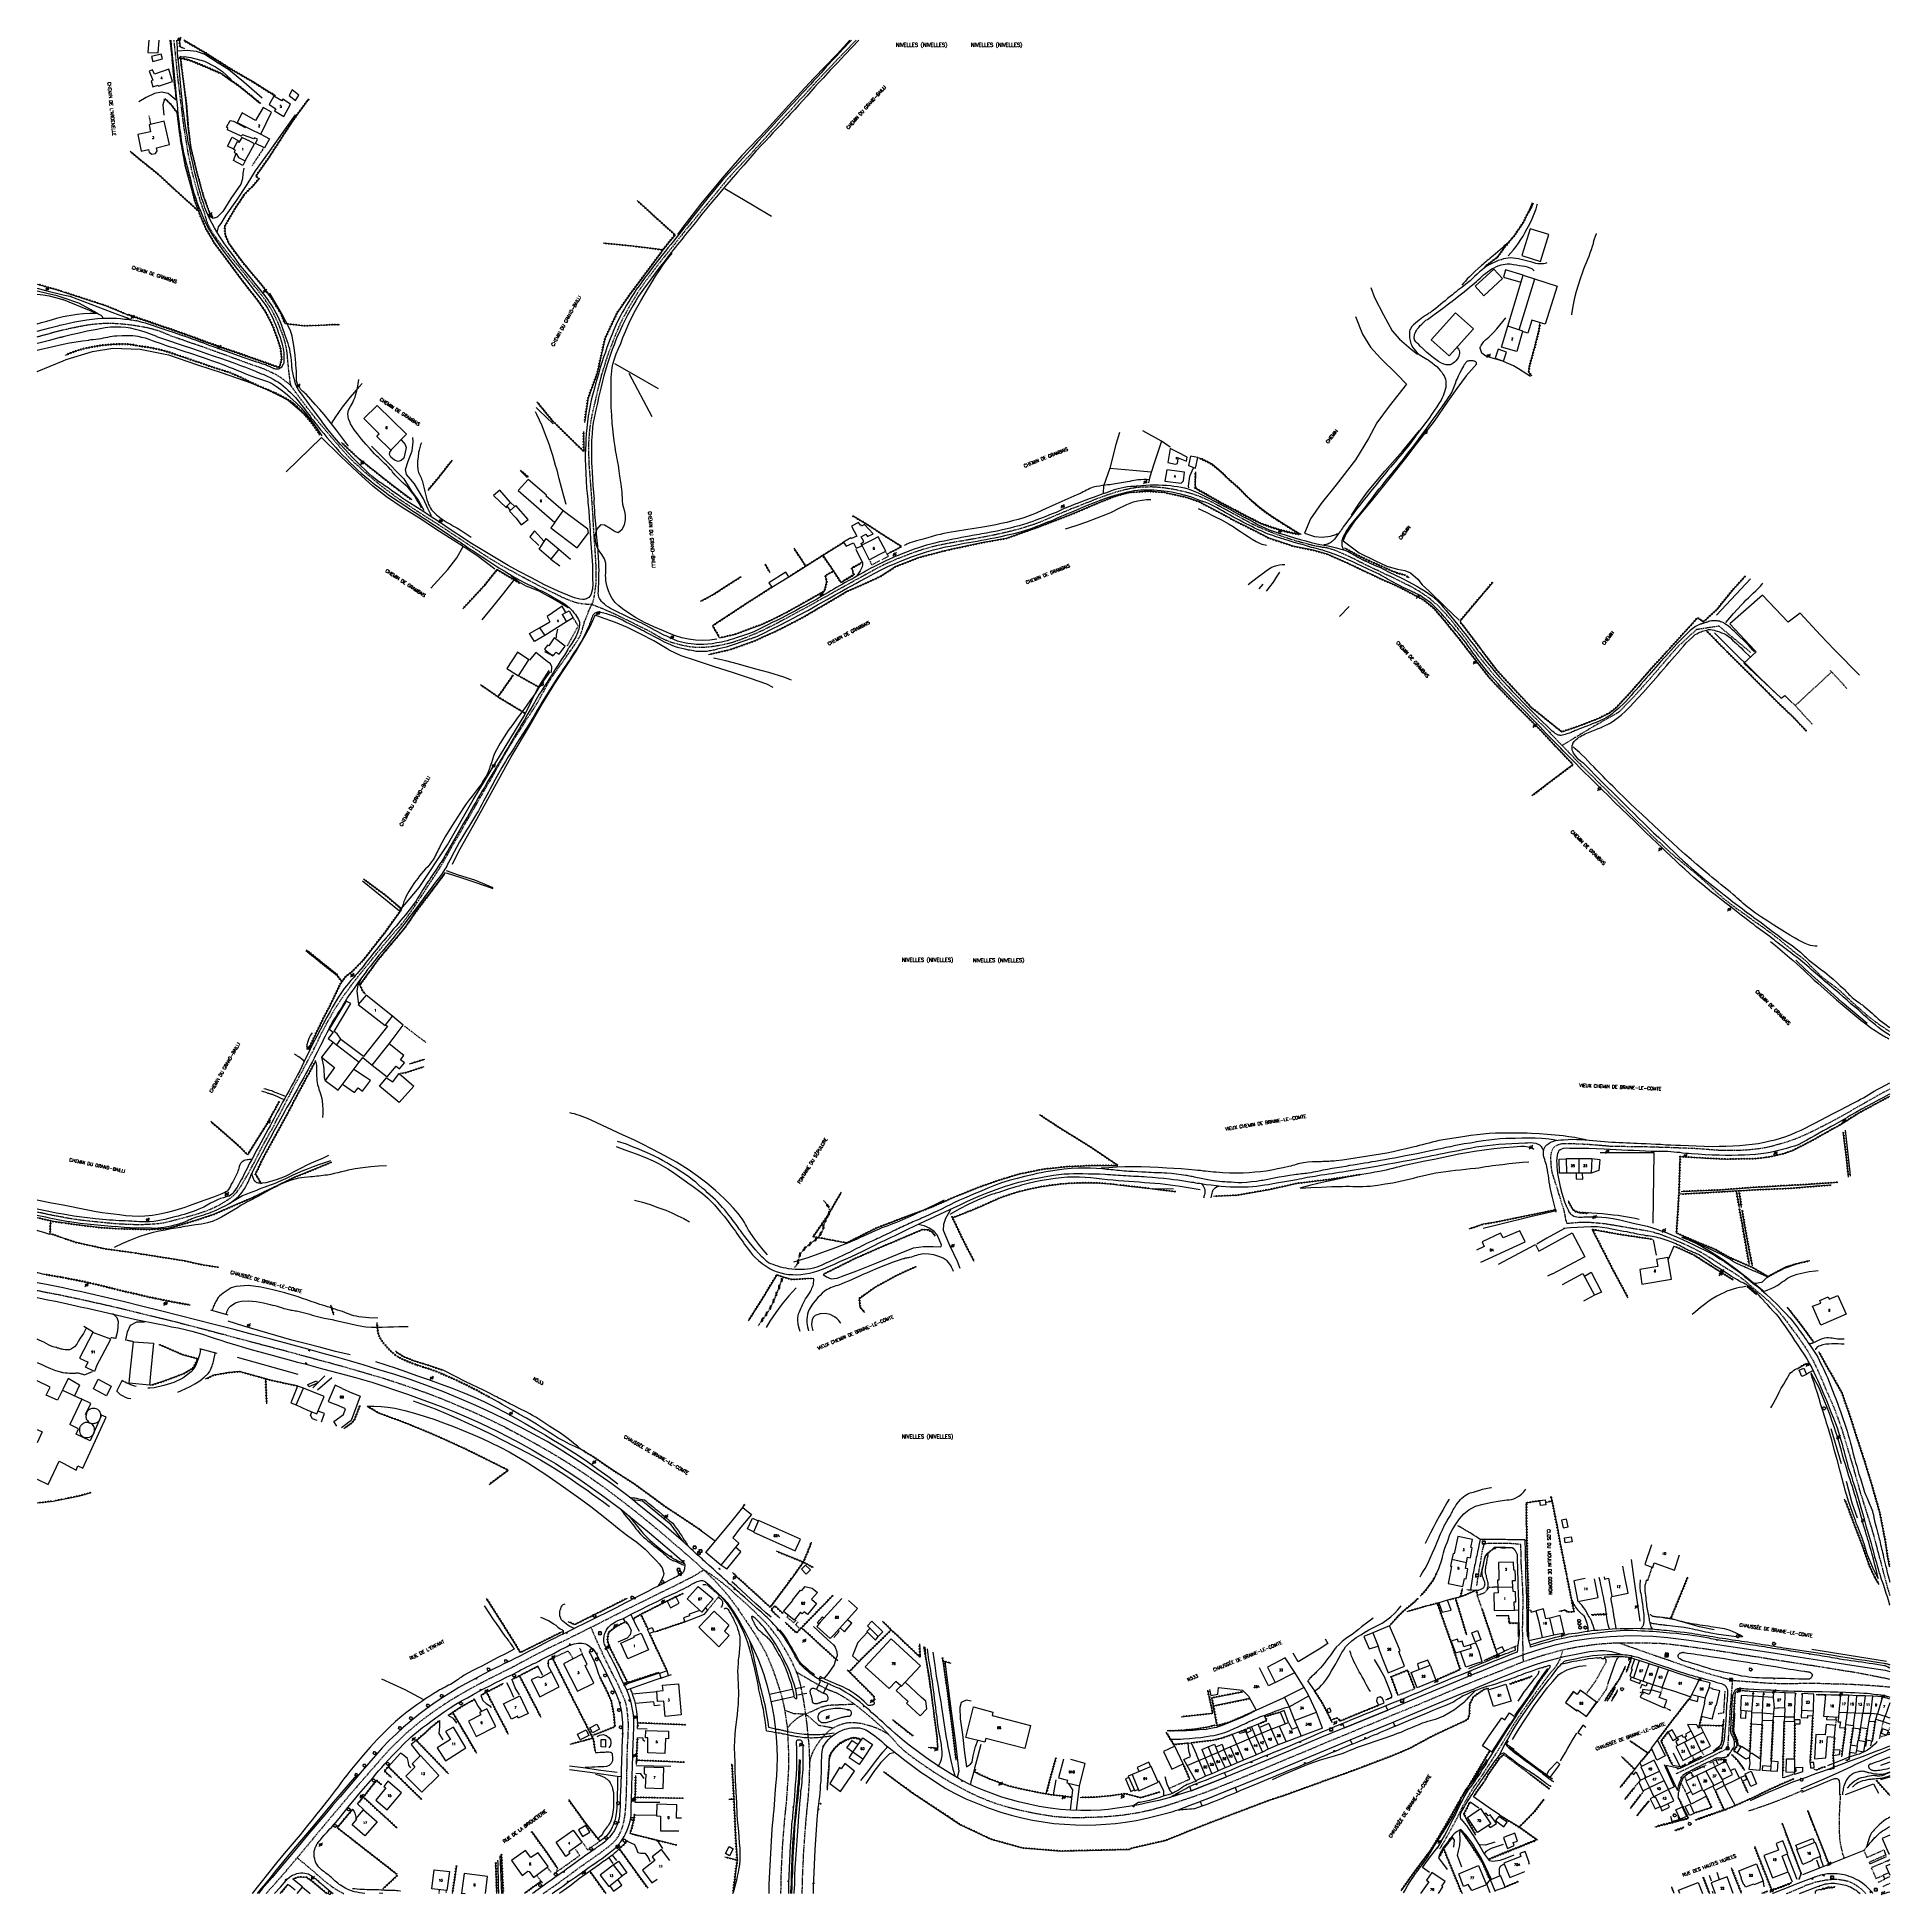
# Model space of a CAD drawing. Header units: millimetres. Extents: x 145000 to 146000, y 142999 to 144002.
import ezdxf
from ezdxf.enums import TextEntityAlignment as Align

# ---------------------------------------------------------------- set-up
doc = ezdxf.new("R2010")
doc.units = ezdxf.units.MM
doc.linetypes.add('DASHED', pattern=[0.75, 0.5, -0.25])
doc.layers.get('0').update_dxf_attribs({"linetype": 'CONTINUOUS'})
for name, color, linetype in [('W0001', 6, 'DASHED'), ('W0006', 2, 'CONTINUOUS'), ('W0008', 7, 'CONTINUOUS'), ('W0010', 4, 'CONTINUOUS'), ('W0014', 7, 'CONTINUOUS'), ('W0015', 2, 'CONTINUOUS'), ('W0017', 7, 'CONTINUOUS'), ('W0020', 2, 'CONTINUOUS'), ('W0021', 2, 'CONTINUOUS'), ('W0051', 7, 'CONTINUOUS'), ('W0070', 7, 'DASHED'), ('W0071', 7, 'CONTINUOUS'), ('W0101', 7, 'CONTINUOUS'), ('W0104', 1, 'CONTINUOUS'), ('W0112', 1, 'DASHED'), ('W0120', 7, 'CONTINUOUS'), ('W0211', 2, 'CONTINUOUS'), ('W0214', 2, 'CONTINUOUS'), ('W0220', 5, 'DASHED'), ('W0300', 7, 'CONTINUOUS'), ('W0310', 3, 'CONTINUOUS'), ('W0322', 7, 'CONTINUOUS'), ('W0323', 7, 'CONTINUOUS'), ('W0330', 7, 'CONTINUOUS'), ('W0333', 7, 'CONTINUOUS'), ('W0401', 7, 'CONTINUOUS'), ('W0420', 7, 'CONTINUOUS'), ('W0473', 7, 'CONTINUOUS'), ('W0501', 5, 'DASHED'), ('W0510', 5, 'CONTINUOUS'), ('W0515', 5, 'CONTINUOUS'), ('W0850', 7, 'CONTINUOUS'), ('W0980', 7, 'CONTINUOUS'), ('W0986', 4, 'CONTINUOUS'), ('W0989', 7, 'CONTINUOUS'), ('W0990', 7, 'CONTINUOUS'), ('W0991', 7, 'CONTINUOUS'), ('W1102', 7, 'CONTINUOUS')]:
    doc.layers.add(name, color=color, linetype=linetype)
doc.styles.get("Standard").update_dxf_attribs({"font": 'romans.shx', "width": 0.85})

# ---------------------------------------------------------------- blocks, each defined once
blk = doc.blocks.new('T401')
for p, q in [((-0.3, 0.3), (0, 0.3)), ((-0.3, -0.25), (-0.3, 0.3)), ((-0.3, 0.15), (0, 0.15)), ((-0.3, 0), (0, 0)), ((0, 0.3), (0, -0.25)), ((-0.3, -0.15), (0, -0.15)), ((-0.3, -0.25), (-0.3, -0.3)), ((-0.3, -0.3), (0, -0.3)), ((0, -0.3), (0, -0.25))]:
    blk.add_line(p, q)
blk = doc.blocks.new('T300')
for p, q in [((-0.8, 0.5), (-0.9, 0.3)), ((-0.9, 0.3), (-0.9, 0.2)), ((-0.9, 0.2), (-0.7, 0.1)), ((-0.7, 0.6), (-0.8, 0.5)), ((-0.8, -0.1), (-0.7, 0.1)), ((-0.6, 0.7), (-0.7, 0.6)), ((-0.7, 0.1), (-0.7, 0.1)), ((-0.5, 0.7), (-0.6, 0.7)), ((-0.3, 0.6), (-0.5, 0.7)), ((-0.3, 0.6), (-0.2, 0.7)), ((-0.2, 0.6), (-0.3, 0.6)), ((-0.2, 0.7), (-0.1, 0.8)), ((-0.1, 0.8), (0.1, 0.8)), ((0.1, 0.8), (0.2, 0.7)), ((0.2, 0.7), (0.3, 0.6)), ((0.3, 0.6), (0.4, 0.5)), ((0.5, 0.5), (0.3, 0.5)), ((0.4, 0.5), (0.4, 0.5)), ((0.6, 0.4), (0.5, 0.5)), ((0.6, 0.4), (0.7, 0.3)), ((0.7, 0.3), (0.7, 0.2)), ((0.7, 0.2), (0.7, 0.1)), ((0.7, 0.1), (0.7, -0.2)), ((-0.8, -0.2), (-0.8, -0.1)), ((-0.7, -0.3), (-0.8, -0.2)), ((-0.8, -0.2), (-0.8, -0.2)), ((-0.7, -0.4), (-0.7, -0.3)), ((-0.5, -0.5), (-0.7, -0.4)), ((-0.4, -0.5), (-0.5, -0.5)), ((-0.4, -0.5), (-0.3, -0.5)), ((-0.3, -0.5), (-0.3, -0.4)), ((-0.3, -0.6), (-0.3, -0.5)), ((-0.3, -0.5), (-0.3, -0.5)), ((-0.2, -0.7), (-0.3, -0.6)), ((-0.1, -0.8), (-0.2, -0.7)), ((0.1, -0.8), (-0.1, -0.8)), ((0.2, -0.7), (0.1, -0.8)), ((0.3, -0.5), (0.2, -0.5)), ((0.3, -0.6), (0.2, -0.7)), ((0.2, -0.7), (0.2, -0.7)), ((0.5, -0.4), (0.3, -0.5)), ((0.3, -0.5), (0.3, -0.6)), ((0.3, -0.5), (0.3, -0.5)), ((0.6, -0.3), (0.5, -0.4)), ((0.7, -0.2), (0.6, -0.3)), ((0.6, -0.3), (0.6, -0.3))]:
    blk.add_line(p, q)
blk = doc.blocks.new('T473')
for p, q in [((-0.166667, 0.166667), (0.166667, -0.166667)), ((-0.166667, -0.166667), (0.166667, 0.166667)), ((0.500001, 0.500001), (1.000002, 1.000002)), ((-1.000002, -1.000002), (-0.500001, -0.500001))]:
    blk.add_line(p, q)
blk.add_ellipse((0, 0), major_axis=(0.471405, 0.471405), ratio=1, start_param=5.4977871438, end_param=11.780972451)
blk = doc.blocks.new('T420')
for p, q in [((0.7, 0.7), (-0.8, 0.7)), ((-0.8, 0.7), (-0.8, -0.8)), ((0.7, 0.7), (0.7, -0.8)), ((0.7, -0.8), (-0.8, -0.8))]:
    blk.add_line(p, q)
blk.add_ellipse((0, 0), major_axis=(-0.53, 0.53), ratio=1, start_param=3.926991, end_param=10.210176)
blk = doc.blocks.new('T850')
for p, q in [((-0.2, -0.1), (0, 0.3)), ((0, 0.3), (0.2, -0.1)), ((-0.2, -0.1), (0.2, -0.1))]:
    blk.add_line(p, q)
for major_axis in [(-0.106, 0.106), (-0.0354, 0.0354), (-0.0236, 0.0236)]:
    blk.add_ellipse((0, 0), major_axis=major_axis, ratio=1, start_param=3.926991, end_param=10.210176)
blk = doc.blocks.new('t323o')
at = {"color": 0, "linetype": 'Continuous'}
for radius in [0.25, 0.15]:
    blk.add_circle((0, 0), radius, dxfattribs=at)
blk = doc.blocks.new('t310o')
at = {"color": 0, "linetype": 'Continuous'}
for centre, start, end in [((-0.5, 0.4), 216.8699, 323.1304), ((0.5, -0.4), 36.8699, 143.1303)]:
    blk.add_arc(centre, 0.625, start, end, dxfattribs=at)
blk = doc.blocks.new('t322o')
at = {"color": 0, "linetype": 'Continuous'}
for radius in [0.25, 0.15]:
    blk.add_circle((0, 0), radius, dxfattribs=at)
blk = doc.blocks.new('t220o')
at = {"color": 0, "linetype": 'Continuous'}
for p, q in [((-0.25, 0.25), (0.25, 0.25)), ((-0.25, -0.25), (0.25, -0.25))]:
    blk.add_line(p, q, dxfattribs=at)
blk = doc.blocks.new('t500o')
at = {"color": 0, "linetype": 'Continuous'}
for centre, start, end in [((-0.5, 0.625), 216.869898, 323.130102), ((0.5, -0.125), 36.869898, 143.130102), ((0.5, -0.625), 36.869898, 143.130102), ((-0.5, 0.125), 216.869898, 323.130102)]:
    blk.add_arc(centre, 0.625, start, end, dxfattribs=at)

msp = doc.modelspace()

# ---------------------------------------------------------------- linework, layer by layer
at = {"layer": 'W0001'}
for points in [[(145137, 143813.7), (145136.5, 143815.8), (145136.3, 143817.9), (145136.1, 143820), (145135.8, 143822.1), (145135.6, 143824.2), (145135.3, 143827), (145135.1, 143829.7), (145134.8, 143832.4), (145134.3, 143835.1), (145133.8, 143837.2), (145133.2, 143839.3), (145132.5, 143841.3), (145131.7, 143843.3), (145130.8, 143845.6), (145129.9, 143847.9), (145128.8, 143850.2), (145127.7, 143852.4), (145126.7, 143854.3), (145125.6, 143856.1), (145124.4, 143857.9), (145123.2, 143859.7), (145120.9, 143862.8), (145118.5, 143865.9), (145116, 143868.9), (145113.6, 143871.9), (145112.1, 143873.8), (145110.6, 143875.6), (145109.1, 143877.5), (145107.6, 143879.3), (145106.1, 143881.1), (145104.6, 143883), (145103.1, 143884.9), (145101.6, 143886.8), (145099.2, 143889.9), (145096.8, 143893.1), (145094.5, 143896.4), (145092.5, 143899.9), (145092.2, 143900.7), (145091.9, 143901.5), (145091.6, 143902.3), (145091.4, 143903.1), (145091.2, 143903.9), (145090.9, 143904.7), (145090.7, 143905.6), (145090.5, 143906.4), (145090, 143907.8), (145089.5, 143909.3), (145089, 143910.7), (145088.5, 143912.2), (145088, 143913.6), (145087.6, 143915.1), (145087.1, 143916.5), (145086.7, 143918), (145085.5, 143922.1), (145084.4, 143926.2), (145083.4, 143930.3), (145082.5, 143934.5), (145081.7, 143938.2), (145081.1, 143941.9), (145080.5, 143945.6), (145079.9, 143949.3), (145079.2, 143953.8), (145078.6, 143958.3), (145078.1, 143962.7), (145077.5, 143967.2), (145076.9, 143972.6), (145076.2, 143977.9), (145075.6, 143983.3), (145075.1, 143988.6), (145074.6, 143993.3), (145074.1, 143998), (145074, 144000)], [(145442, 144000), (145440.4, 143998.4), (145438.6, 143996.5), (145436.8, 143994.6), (145434.9, 143992.7), (145433.1, 143990.8), (145431.2, 143988.9), (145429.4, 143987), (145427.6, 143985.1), (145425.8, 143983.2), (145424.1, 143981.4), (145422.4, 143979.6), (145420.7, 143977.7), (145419.1, 143975.9), (145417.4, 143974.1), (145415.7, 143972.2), (145414.1, 143970.4), (145412.4, 143968.6), (145410.7, 143966.8), (145409, 143964.9), (145407.4, 143963.1), (145405.7, 143961.3), (145404, 143959.4), (145402.3, 143957.6), (145400.7, 143955.8), (145399, 143953.9), (145397.2, 143952), (145395.4, 143950), (145393.6, 143948), (145391.8, 143946), (145390.1, 143944), (145388.3, 143942.1), (145386.5, 143940.1), (145384.7, 143938.1), (145383.2, 143936.5), (145381.6, 143934.8), (145380.1, 143933.2), (145378.6, 143931.5), (145377, 143929.9), (145375.5, 143928.2), (145374, 143926.6), (145372.5, 143924.9), (145371.3, 143923.4), (145370.1, 143922), (145368.9, 143920.5), (145367.7, 143919.1), (145366.5, 143917.6), (145365.3, 143916.1), (145364.1, 143914.6), (145362.9, 143913.2), (145361.5, 143911.5), (145360.1, 143909.8), (145358.7, 143908.1), (145357.3, 143906.4), (145355.9, 143904.7), (145354.5, 143903), (145353.1, 143901.3), (145351.7, 143899.6), (145349, 143896.3), (145346.4, 143893), (145343.7, 143889.6), (145341.1, 143886.3), (145338.8, 143883.5), (145336.6, 143880.7), (145334.4, 143877.9), (145332.2, 143875), (145330.3, 143872.5), (145328.4, 143870), (145326.6, 143867.4), (145324.8, 143864.8), (145323.5, 143862.8), (145322.3, 143860.7), (145321, 143858.7), (145319.8, 143856.6), (145318.6, 143854.4), (145317.4, 143852.3), (145316.2, 143850.1), (145315.1, 143847.8), (145314, 143845.5), (145313, 143843.1), (145312, 143840.7), (145311, 143838.3), (145310.2, 143836.2), (145309.4, 143834.1), (145308.6, 143832), (145307.9, 143829.9), (145307, 143827.2), (145306.2, 143824.5), (145305.3, 143821.8), (145304.5, 143819.1), (145303.5, 143815.2), (145302.5, 143811.3), (145301.6, 143807.3), (145300.7, 143803.4), (145300, 143800.5), (145299.4, 143797.5), (145298.8, 143794.6), (145298.4, 143791.6), (145298.1, 143789.7), (145298, 143787.8), (145297.8, 143785.8), (145297.7, 143783.9), (145297.6, 143781.5), (145297.6, 143779.1), (145297.6, 143776.7), (145297.7, 143774.4), (145297.8, 143771.3), (145298, 143768.3), (145298.3, 143765.3), (145298.5, 143762.3), (145298.6, 143760.9), (145298.7, 143759.6), (145298.8, 143758.3), (145298.9, 143757), (145299, 143755.6), (145299.1, 143754.3), (145299.2, 143753), (145299.3, 143751.7), (145299.5, 143748.7), (145299.7, 143745.8), (145299.9, 143742.9), (145300, 143740), (145300.2, 143736.9), (145300.4, 143733.7), (145300.6, 143730.6), (145300.8, 143727.5), (145301.1, 143723.9), (145301.3, 143720.3), (145301.5, 143716.8), (145301.6, 143713.2), (145301.6, 143711), (145301.6, 143708.8), (145301.5, 143706.7), (145301.2, 143704.5), (145300.9, 143702.3), (145300.6, 143700), (145300.1, 143697.7), (145299.3, 143695.5), (145299.3, 143695.5)], [(145014, 143843.8), (145015, 143844), (145016.1, 143844.2), (145017.1, 143844.5), (145018.2, 143844.7), (145022.5, 143845.6), (145026.8, 143846.4), (145031.2, 143847), (145035.6, 143847.3), (145041.6, 143847.3), (145047.6, 143846.9), (145053.5, 143846.1), (145059.4, 143845), (145062.6, 143844.2), (145065.9, 143843.2), (145069, 143842), (145072.1, 143840.6), (145076.9, 143839), (145081.6, 143837.3), (145086.4, 143835.7), (145091.2, 143834), (145096.2, 143832.2), (145101.3, 143830.4), (145106.4, 143828.5), (145111.4, 143826.6), (145115.3, 143825.2), (145119.2, 143823.9), (145123.1, 143822.4), (145126.9, 143820.7), (145129, 143819.6), (145131.1, 143818.3), (145133, 143816.9), (145134.9, 143815.4), (145137, 143813.7)], [(145000, 143840), (145001.1, 143840.3), (145005.4, 143841.5), (145009.7, 143842.7), (145014, 143843.8)], [(145299.3, 143695.5), (145297, 143695.6), (145294.8, 143695.8), (145292.5, 143696.2), (145290.4, 143696.7), (145286.7, 143698), (145283.1, 143699.6), (145279.7, 143701.3), (145276.2, 143703), (145272.6, 143704.8), (145268.9, 143706.7), (145265.3, 143708.6), (145261.8, 143710.5), (145258, 143712.6), (145254.2, 143714.6), (145250.5, 143716.7), (145246.8, 143718.9), (145243, 143721.2), (145239.3, 143723.6), (145235.6, 143726.1), (145231.9, 143728.5), (145230, 143729.8), (145228.1, 143731), (145226.2, 143732.3), (145224.3, 143733.5), (145222.4, 143734.8), (145220.5, 143736.1), (145218.6, 143737.3), (145216.7, 143738.6), (145215.1, 143739.6), (145213.5, 143740.6), (145211.9, 143741.6), (145210.4, 143742.6), (145208.8, 143743.6), (145207.2, 143744.6), (145205.6, 143745.6), (145204.1, 143746.6), (145200.9, 143748.7), (145197.7, 143750.9), (145194.5, 143753), (145191.4, 143755.3), (145187.9, 143757.9), (145184.4, 143760.6), (145181, 143763.4), (145177.7, 143766.3), (145175.2, 143768.4), (145172.8, 143770.7), (145170.4, 143773), (145168.1, 143775.3), (145165.5, 143778.1), (145162.9, 143781.1), (145160.4, 143784), (145157.8, 143787), (145155.2, 143790.1), (145152.7, 143793.1), (145150.1, 143796.2), (145147.6, 143799.4), (145144.9, 143802.9), (145142.2, 143806.5), (145139.6, 143810), (145137, 143813.7)], [(145775.6, 143671), (145774.7, 143672.2), (145773.9, 143673.3), (145773, 143674.5), (145772.2, 143675.6), (145771.3, 143676.8), (145770.5, 143677.9), (145769.6, 143679.1), (145768.7, 143680.2), (145767, 143682.4), (145765.4, 143684.5), (145763.6, 143686.7), (145761.8, 143688.8), (145759.9, 143690.9), (145757.9, 143693.1), (145755.8, 143695.2), (145753.6, 143697.1), (145752, 143698.5), (145750.3, 143699.8), (145748.5, 143701), (145746.7, 143702.2), (145745.4, 143703), (145744.1, 143703.7), (145742.8, 143704.5), (145741.5, 143705.2), (145739.1, 143706.4), (145736.6, 143707.7), (145734.1, 143708.9), (145731.6, 143710.1), (145730, 143710.9), (145728.3, 143711.6), (145726.7, 143712.4), (145725.1, 143713.2), (145723.4, 143714), (145721.8, 143714.7), (145720.1, 143715.5), (145718.5, 143716.3), (145717, 143717), (145715.5, 143717.8), (145714, 143718.5), (145712.5, 143719.3), (145711, 143720.1), (145709.5, 143720.8), (145708, 143721.5), (145706.4, 143722.2), (145704.4, 143723.1), (145702.4, 143724), (145700.4, 143724.8), (145698.3, 143725.5), (145697.2, 143725.8), (145696.1, 143726.1), (145695, 143726.3), (145693.8, 143726.4), (145692.7, 143726.6), (145691.6, 143726.8), (145690.4, 143727), (145689.3, 143727.3), (145686.1, 143728.1), (145682.9, 143728.9), (145679.6, 143729.8), (145676.5, 143730.8), (145672, 143732.3), (145667.6, 143733.9), (145663.2, 143735.7), (145658.9, 143737.5), (145656.1, 143738.8), (145653.4, 143740.3), (145650.7, 143741.7), (145648.1, 143743.2), (145647, 143743.8), (145645.9, 143744.4), (145644.8, 143745), (145643.7, 143745.6), (145642.6, 143746.2), (145641.5, 143746.8), (145640.4, 143747.4), (145639.3, 143748), (145636.5, 143749.5), (145633.7, 143751), (145630.8, 143752.4), (145627.8, 143753.7), (145625.3, 143754.6), (145622.7, 143755.5), (145620.1, 143756.2), (145617.4, 143756.8), (145615, 143757.4), (145612.5, 143757.8), (145610, 143758.2), (145607.5, 143758.5), (145605.4, 143758.7), (145603.3, 143758.9), (145601.2, 143759), (145599.1, 143758.9), (145597.3, 143758.9), (145595.5, 143758.8), (145593.7, 143758.7), (145592, 143758.4), (145590.1, 143758.1), (145588.3, 143757.7), (145586.4, 143757.3), (145584.6, 143756.8), (145582.1, 143756.1), (145579.7, 143755.3), (145577.3, 143754.5), (145574.9, 143753.6), (145572.3, 143752.7), (145569.7, 143751.7), (145567.1, 143750.6), (145564.4, 143749.6), (145561.3, 143748.3), (145558.1, 143747.1), (145555, 143745.8), (145551.9, 143744.5), (145550.4, 143743.9), (145549, 143743.3), (145547.6, 143742.7), (145546.2, 143742.1), (145544.8, 143741.5), (145543.4, 143740.9), (145542, 143740.3), (145540.6, 143739.8), (145538.1, 143738.8), (145535.6, 143738), (145533, 143737.2), (145530.5, 143736.4), (145528.2, 143735.8), (145525.9, 143735.2), (145523.6, 143734.6), (145521.3, 143734.1), (145517.2, 143733.2), (145513.1, 143732.4), (145508.9, 143731.6), (145504.8, 143730.8), (145503.8, 143730.7), (145502.9, 143730.5), (145501.9, 143730.3), (145501, 143730.2), (145500, 143730), (145499.1, 143729.8), (145498.1, 143729.7), (145497.2, 143729.5), (145494.2, 143729), (145491.2, 143728.4), (145488.2, 143727.8), (145485.2, 143727.2), (145483, 143726.6), (145480.8, 143726), (145478.6, 143725.4), (145476.4, 143724.7), (145473.8, 143723.8), (145471.2, 143722.9), (145468.7, 143721.9), (145466.1, 143720.9), (145463.8, 143720), (145461.5, 143719), (145459.2, 143718), (145457, 143716.9), (145454.5, 143715.7), (145452, 143714.4), (145449.6, 143713), (145447.2, 143711.7), (145444.4, 143710.2), (145441.6, 143708.7), (145438.9, 143707.1), (145436.1, 143705.6), (145434.3, 143704.6), (145432.5, 143703.6), (145430.6, 143702.6), (145428.8, 143701.5), (145427, 143700.5), (145425.2, 143699.5), (145423.3, 143698.5), (145421.5, 143697.5), (145418.2, 143695.6), (145414.9, 143693.8), (145411.5, 143692), (145408.2, 143690.2), (145405.6, 143688.8), (145403, 143687.4), (145400.4, 143686), (145397.8, 143684.6), (145394.7, 143683.1), (145391.6, 143681.6), (145388.4, 143680.1), (145385.2, 143678.8), (145382.8, 143677.8), (145380.3, 143676.8), (145377.8, 143675.9), (145375.3, 143675.1), (145372.7, 143674.4), (145370.2, 143673.8), (145367.6, 143673.3), (145365, 143672.9), (145362.6, 143672.6), (145360.2, 143672.4), (145357.8, 143672.3), (145355.5, 143672.4), (145353.8, 143672.5), (145352.2, 143672.7), (145350.6, 143673), (145349, 143673.3), (145346.6, 143673.9), (145344.3, 143674.5), (145341.9, 143675.3), (145339.6, 143676.2), (145338.5, 143676.7), (145337.3, 143677.2), (145336.2, 143677.8), (145335.1, 143678.5), (145334, 143679.1), (145332.9, 143679.7), (145331.8, 143680.4), (145330.7, 143681), (145328.5, 143682.1), (145326.3, 143683.2), (145324, 143684.3), (145321.8, 143685.5), (145319.3, 143686.7), (145316.9, 143687.9), (145314.4, 143689.1), (145311.9, 143690.3), (145309.6, 143691.4), (145307.2, 143692.4), (145304.8, 143693.5), (145302.4, 143694.4), (145301.6, 143694.7), (145300.8, 143695), (145300, 143695.2), (145299.3, 143695.5)], [(145288.2, 143671), (145289.5, 143672.9), (145290.8, 143674.9), (145292.1, 143676.9), (145293.2, 143679), (145293.6, 143680.1), (145294, 143681.1), (145294.3, 143682.1), (145294.6, 143683.2), (145294.9, 143684.3), (145295.2, 143685.3), (145295.5, 143686.4), (145295.9, 143687.4), (145296.7, 143689.4), (145297.5, 143691.5), (145298.4, 143693.5), (145299.3, 143695.5)], [(145923.3, 143671), (145907.8, 143683.9), (145895.6, 143682), (145885.5, 143672.8), (145883.9, 143671)], [(145014, 143365), (145021, 143363.9), (145028, 143363), (145035, 143362.3), (145042, 143361.6), (145045.7, 143361.4), (145049.4, 143361.2), (145053.1, 143361.1), (145056.8, 143361.1), (145059.6, 143361.2), (145062.5, 143361.4), (145065.4, 143361.6), (145068.3, 143362), (145071.3, 143362.7), (145074.4, 143363.5), (145077.5, 143364.3), (145080.6, 143365.1), (145083.6, 143366), (145086.6, 143366.8), (145089.6, 143367.8), (145092.6, 143368.9), (145095.6, 143370.3), (145098.5, 143371.7), (145101.4, 143373.4), (145104.1, 143375.2), (145105.1, 143375.9), (145106, 143376.6), (145106.8, 143377.5), (145107.6, 143378.3), (145109.4, 143380.8), (145111, 143383.4), (145112.5, 143386), (145114, 143388.6), (145114.8, 143390.1), (145115.6, 143391.5), (145116.3, 143392.9), (145117.1, 143394.4), (145117.8, 143395.8), (145118.6, 143397.3), (145119.3, 143398.7), (145120, 143400.2), (145121.3, 143402.6), (145122.6, 143405), (145123.9, 143407.4), (145125.2, 143409.8), (145126.6, 143412.2), (145127.9, 143414.6), (145129.1, 143417.1), (145130.4, 143419.5), (145131.5, 143421.6), (145132.6, 143423.7), (145133.7, 143425.8), (145134.8, 143428), (145135.9, 143430.1), (145137, 143432.2), (145138, 143434.3), (145139.1, 143436.4), (145140.3, 143438.6), (145141.4, 143440.8), (145142.6, 143442.9), (145143.8, 143445.1), (145144.9, 143447.2), (145146.1, 143449.4), (145147.2, 143451.5), (145148.4, 143453.7), (145149.4, 143455.7), (145150.4, 143457.7), (145151.4, 143459.7), (145152.3, 143461.8), (145153.3, 143463.8), (145154.3, 143465.8), (145155.4, 143467.8), (145156.4, 143469.8), (145158.1, 143472.7), (145159.7, 143475.6), (145161.4, 143478.4), (145163.2, 143481.2), (145164.5, 143483.1), (145165.7, 143484.9), (145167.1, 143486.7), (145168.4, 143488.5), (145170.4, 143491.2), (145172.5, 143493.8), (145174.5, 143496.4), (145176.6, 143499), (145179.6, 143502.7), (145182.6, 143506.4), (145185.5, 143510), (145188.6, 143513.7), (145189.9, 143515.2), (145191.2, 143516.8), (145192.5, 143518.3), (145193.8, 143519.8), (145195.2, 143521.3), (145196.5, 143522.8), (145197.7, 143524.4), (145199, 143526), (145201.1, 143528.9), (145203.1, 143531.8), (145205.1, 143534.8), (145207.1, 143537.8), (145207.8, 143538.8), (145208.5, 143539.9), (145209.2, 143540.9), (145209.9, 143542), (145210.5, 143543.1), (145211.2, 143544.1), (145211.9, 143545.2), (145212.6, 143546.2), (145213.2, 143547.2), (145213.9, 143548.2), (145214.6, 143549.2), (145215.2, 143550.2), (145215.9, 143551.2), (145216.5, 143552.2), (145217.2, 143553.2), (145217.8, 143554.2), (145218.4, 143555.3), (145219.1, 143556.4), (145219.7, 143557.5), (145220.3, 143558.6), (145221, 143559.7), (145221.6, 143560.8), (145222.2, 143561.9), (145222.8, 143563), (145223.8, 143564.8), (145224.8, 143566.5), (145225.8, 143568.2), (145226.8, 143569.9), (145227.8, 143571.6), (145228.8, 143573.3), (145229.8, 143575.1), (145230.7, 143576.8), (145231.8, 143578.6), (145232.9, 143580.5), (145234, 143582.4), (145235, 143584.2), (145236.1, 143586.1), (145237.2, 143587.9), (145238.2, 143589.8), (145239.3, 143591.7), (145240.2, 143593.1), (145241, 143594.6), (145241.9, 143596.1), (145242.7, 143597.6), (145243.6, 143599.1), (145244.5, 143600.5), (145245.3, 143602), (145246.2, 143603.5), (145247.1, 143605.2), (145248.1, 143606.9), (145249, 143608.6), (145250, 143610.3), (145250.9, 143611.9), (145251.8, 143613.6), (145252.8, 143615.3), (145253.8, 143617), (145254.9, 143618.9), (145256.1, 143620.7), (145257.2, 143622.6), (145258.4, 143624.4), (145259.6, 143626.3), (145260.8, 143628.1), (145262, 143630), (145263.1, 143631.8), (145263.9, 143633.1), (145264.7, 143634.4), (145265.6, 143635.6), (145266.4, 143636.9), (145267.2, 143638.1), (145268, 143639.4), (145268.8, 143640.6), (145269.6, 143641.9), (145270.6, 143643.6), (145271.5, 143645.3), (145272.4, 143647), (145273.4, 143648.7), (145274.3, 143650.4), (145275.2, 143652.1), (145276.2, 143653.7), (145277.2, 143655.4), (145278.2, 143656.9), (145279.3, 143658.5), (145280.3, 143660), (145281.4, 143661.5), (145282.5, 143663), (145283.6, 143664.5), (145284.7, 143666), (145285.8, 143667.6), (145286.3, 143668.4), (145286.9, 143669.3), (145287.5, 143670.1), (145288.2, 143671)], [(145775.6, 143671), (145776, 143670.4), (145776.5, 143669.8), (145776.9, 143669.3), (145777.3, 143668.7), (145779.7, 143665.7), (145782.1, 143662.7), (145784.5, 143659.8), (145786.9, 143656.9), (145789.4, 143654.1), (145791.9, 143651.3), (145794.5, 143648.6), (145797.1, 143645.9), (145799.5, 143643.4), (145801.9, 143641), (145804.4, 143638.5), (145806.8, 143636.1), (145809.2, 143633.7), (145811.6, 143631.3), (145813.9, 143629), (145816.3, 143626.6), (145817.1, 143625.7), (145818, 143624.9), (145818.8, 143624), (145819.7, 143623.1), (145820.5, 143622.2), (145821.4, 143621.3), (145822.2, 143620.4), (145823.1, 143619.5)], [(145883.9, 143671), (145873.8, 143659.3), (145862.8, 143646.8), (145853.6, 143637.4), (145839.1, 143629.2), (145823.1, 143619.5)], [(145924.8, 143669.7), (145923.3, 143671)], [(145823.1, 143619.5), (145824.3, 143618.3), (145825.5, 143617.1), (145826.6, 143615.8), (145827.8, 143614.6), (145829, 143613.4), (145830.2, 143612.1), (145831.4, 143610.9), (145832.6, 143609.7), (145834.1, 143608.1), (145835.7, 143606.5), (145837.3, 143604.9), (145838.9, 143603.4), (145840.5, 143601.8), (145842.1, 143600.2), (145843.7, 143598.7), (145845.3, 143597.1), (145846.9, 143595.5), (145848.4, 143594), (145850, 143592.4), (145851.5, 143590.9), (145853.1, 143589.3), (145854.6, 143587.7), (145856.2, 143586.2), (145857.7, 143584.6), (145861, 143581.3), (145864.3, 143578), (145867.7, 143574.8), (145871, 143571.5), (145874.1, 143568.6), (145877.3, 143565.7), (145880.4, 143562.8), (145883.6, 143559.9), (145885.5, 143558.4), (145887.3, 143556.8), (145889.2, 143555.3), (145891.1, 143553.8), (145893, 143552.3), (145894.9, 143550.7), (145896.7, 143549.2), (145898.6, 143547.6), (145900, 143546.3), (145901.4, 143545), (145902.8, 143543.7), (145904.2, 143542.4), (145905.6, 143541.1), (145907, 143539.8), (145908.5, 143538.5), (145909.9, 143537.2), (145913.5, 143534.4), (145917.1, 143531.7), (145920.8, 143529.1), (145924.5, 143526.4), (145926, 143525.3), (145927.5, 143524.2), (145929, 143523.2), (145930.6, 143522.1), (145932.1, 143521), (145933.6, 143519.9), (145935.1, 143518.8), (145936.6, 143517.7), (145938, 143516.6), (145939.4, 143515.5), (145940.8, 143514.4), (145942.2, 143513.2), (145943.5, 143512.1), (145944.9, 143511), (145946.3, 143509.9), (145947.7, 143508.7), (145948.5, 143508.1), (145949.3, 143507.5), (145950.1, 143506.8), (145951, 143506.2), (145951.8, 143505.6), (145952.6, 143504.9), (145953.4, 143504.3), (145954.2, 143503.6), (145955.4, 143502.5), (145956.5, 143501.4), (145957.6, 143500.3), (145958.7, 143499.1), (145959.8, 143498), (145960.9, 143496.9), (145962.1, 143495.8), (145963.3, 143494.7), (145964.3, 143493.8), (145965.4, 143493), (145966.6, 143492.1), (145967.7, 143491.3), (145968.8, 143490.5), (145969.9, 143489.7), (145971, 143488.9), (145972.1, 143488), (145973, 143487.3), (145973.8, 143486.5), (145974.7, 143485.7), (145975.5, 143485), (145976.3, 143484.2), (145977.1, 143483.4), (145978, 143482.6), (145978.8, 143481.8), (145981.5, 143479.4), (145984.2, 143477), (145986.9, 143474.6), (145989.7, 143472.3), (145992.3, 143470.4), (145994.9, 143468.5), (145997.6, 143466.7), (146000, 143465.1)], [(146000, 143434.1), (145996.2, 143432.1), (145992.1, 143429.8), (145988.1, 143427.5), (145986.1, 143426.4), (145984.1, 143425.3), (145982.2, 143424.2), (145980.2, 143423.1), (145978.3, 143421.9), (145976.3, 143420.8), (145974.4, 143419.7), (145972.4, 143418.6), (145968.4, 143416.5), (145964.4, 143414.4), (145960.4, 143412.3), (145956.3, 143410.3), (145953.6, 143409.1), (145950.9, 143408), (145948.2, 143406.9), (145945.5, 143405.9), (145941.7, 143404.7), (145937.9, 143403.7), (145934.1, 143402.7), (145930.2, 143402), (145926.1, 143401.5), (145922, 143401.1), (145917.9, 143401), (145913.8, 143400.9), (145911.3, 143400.9), (145908.8, 143401), (145906.3, 143401.1), (145903.8, 143401.3), (145901.3, 143401.5), (145898.8, 143401.7), (145896.3, 143401.9), (145893.8, 143402), (145888.9, 143402.2), (145883.9, 143402.4), (145879, 143402.6), (145874.1, 143402.7), (145870.9, 143402.8), (145867.8, 143402.9), (145864.7, 143402.9), (145861.6, 143402.9), (145858.5, 143403), (145855.4, 143403.1), (145852.2, 143403.1), (145849.1, 143403.2), (145846.7, 143403.4), (145844.2, 143403.6), (145841.8, 143403.8), (145839.3, 143404), (145836.9, 143404.2), (145834.4, 143404.3), (145832, 143404.4), (145829.5, 143404.5), (145827.4, 143404.5), (145825.1, 143404.6), (145822.9, 143404.5), (145820.7, 143403.9)], [(145820.7, 143403.9), (145819.9, 143403.5), (145819.2, 143403.1), (145818.5, 143402.4), (145818, 143401.7), (145817.2, 143399.8), (145816.9, 143397.7), (145816.9, 143395.6), (145817, 143393.6), (145817.4, 143390.2), (145818.3, 143386.9), (145819.4, 143383.6), (145820.4, 143380.4), (145821.2, 143377.7), (145822, 143375.1), (145822.8, 143372.4), (145823.7, 143369.8), (145824, 143368.8), (145824.2, 143367.8), (145824.4, 143366.8), (145824.6, 143365.7), (145824.8, 143364.7), (145825, 143363.7), (145825.3, 143362.7), (145825.6, 143361.7), (145831.4, 143362.2), (145833.9, 143362.3), (145836.4, 143362.3), (145839, 143362.2), (145841.5, 143362), (145846.1, 143361.5), (145850.8, 143360.8), (145855.4, 143360), (145860, 143359.2), (145863, 143358.7), (145866, 143358.2), (145869.1, 143357.7), (145872.1, 143357), (145875.2, 143356.1), (145878.2, 143355), (145881.2, 143353.8), (145884.2, 143352.6), (145887.6, 143351.2), (145890.9, 143349.7), (145894.2, 143348.1), (145897.5, 143346.4), (145900.6, 143344.6), (145903.6, 143342.7), (145906.6, 143340.8), (145909.6, 143338.8), (145912.2, 143337.2), (145914.8, 143335.6), (145917.3, 143334), (145919.8, 143332.2), (145921.5, 143330.9), (145923.2, 143329.5), (145924.8, 143328.1), (145926.4, 143326.7), (145929.3, 143324.2), (145932.2, 143321.8), (145935, 143319.3), (145937.7, 143316.7), (145940.1, 143314), (145942.4, 143311.2), (145944.6, 143308.3), (145946.7, 143305.4), (145949.8, 143301.4), (145952.7, 143297.2), (145955.5, 143293), (145958, 143288.6), (145960.1, 143284.6), (145961.9, 143280.5), (145963.7, 143276.4), (145965.4, 143272.2), (145967.1, 143268.4), (145968.8, 143264.5), (145970.4, 143260.7), (145971.9, 143256.7), (145973.8, 143251.3), (145975.5, 143245.8), (145977.1, 143240.3), (145978.8, 143234.8), (145979.5, 143232.4), (145980.2, 143230.1), (145980.8, 143227.7), (145981.5, 143225.3), (145982.2, 143223), (145982.9, 143220.6), (145983.5, 143218.2), (145984.2, 143215.8), (145985, 143213.3), (145985.8, 143210.8), (145986.6, 143208.3), (145987.4, 143205.8), (145988.2, 143203.3), (145989, 143200.8), (145989.8, 143198.2), (145990.5, 143195.7), (145991.1, 143193.7), (145991.6, 143191.7), (145992.2, 143189.6), (145992.7, 143187.6), (145993.2, 143185.6), (145993.8, 143183.5), (145994.3, 143181.5), (145994.9, 143179.5), (145995.4, 143177.3), (145996, 143175.2), (145996.5, 143173.1), (145997.1, 143171)], [(145014, 143365), (145013.9, 143365), (145013.9, 143365), (145013.8, 143365), (145013.7, 143365), (145010.1, 143365.6), (145006.5, 143366.3), (145002.9, 143367.1), (145000, 143367.7)], [(145000, 143325.5), (145003.8, 143324.7), (145008.7, 143323.8), (145010.1, 143323.5), (145011.4, 143323.3), (145012.7, 143323), (145014, 143322.7)], [(145014, 143322.7), (145018.3, 143321.8), (145022.6, 143320.9), (145026.8, 143320), (145031.1, 143319), (145037.3, 143317.6), (145043.4, 143316.2), (145049.6, 143314.7), (145055.7, 143313.2), (145061.7, 143311.7), (145067.7, 143310.3), (145073.6, 143308.8), (145079.6, 143307.3), (145086.6, 143305.5), (145093.6, 143303.6), (145100.5, 143301.8), (145107.5, 143299.9), (145114.3, 143298.1), (145121.1, 143296.3), (145127.9, 143294.5), (145134.7, 143292.7), (145144.7, 143290), (145154.7, 143287.3), (145164.6, 143284.6), (145174.6, 143281.7), (145180.4, 143280), (145186.3, 143278.3), (145192.1, 143276.4), (145197.9, 143274.5), (145204.5, 143272.2), (145211.1, 143269.8), (145217.7, 143267.3), (145224.2, 143264.6), (145229.9, 143262.2), (145235.6, 143259.8), (145241.2, 143257.2), (145246.9, 143254.5), (145252.4, 143251.8), (145257.8, 143248.9), (145263.2, 143246), (145268.6, 143243), (145274.1, 143239.9), (145279.5, 143236.7), (145284.8, 143233.5), (145290.1, 143230.1), (145295.6, 143226.5), (145301.1, 143222.7), (145306.4, 143218.9), (145311.7, 143214.9), (145315.4, 143212.1), (145319, 143209.3), (145322.7, 143206.4), (145326.3, 143203.5), (145330.6, 143200), (145334.9, 143196.4), (145339.2, 143192.8), (145343.4, 143189.1), (145347.6, 143185.6), (145351.7, 143182), (145355.8, 143178.4), (145359.8, 143174.7)], [(145801.5, 143171), (145801.4, 143172.5), (145801.3, 143174.1), (145801.2, 143175.6), (145801.1, 143177.2), (145801, 143180), (145801, 143182.8), (145800.9, 143185.6), (145800.9, 143188.4), (145800.9, 143188.4), (145798.6, 143188.6), (145796.3, 143188.8), (145794, 143188.9), (145791.7, 143188.9), (145789, 143189), (145786.3, 143189), (145783.6, 143188.9), (145780.9, 143188.7), (145780.1, 143185.6), (145779.9, 143184.7), (145779.7, 143183.8), (145779.6, 143182.9), (145779.4, 143182), (145779.3, 143181.1), (145779.2, 143180.2), (145779.1, 143179.4), (145778.9, 143178.5), (145778.5, 143176.6), (145778.2, 143174.7), (145777.9, 143172.9), (145777.6, 143171)], [(145299, 143143.7), (145315.7, 143152.2), (145318.3, 143153.5), (145320.9, 143154.7), (145323.5, 143156), (145326.1, 143157.3), (145328.7, 143158.5), (145331.2, 143159.8), (145333.8, 143161.1), (145336.4, 143162.4), (145340.3, 143164.3), (145344.3, 143166.2), (145348.2, 143168.2), (145352.1, 143170.2), (145352.5, 143170.4), (145352.9, 143170.6), (145353.3, 143170.8), (145353.7, 143171)], [(145353.7, 143171), (145354.5, 143171.4), (145355.3, 143171.9), (145356, 143172.3), (145356.7, 143172.8), (145357.5, 143173.3), (145358.2, 143173.7), (145359, 143174.2), (145359.7, 143174.6), (145359.8, 143174.7)], [(145359.8, 143174.7), (145363.6, 143171)], [(145365.4, 143171), (145364.1, 143171.9), (145362.7, 143172.8), (145361.4, 143173.7), (145360, 143174.6), (145359.8, 143174.7)], [(145363.6, 143171), (145365.7, 143168.9), (145367.8, 143166.7), (145369.8, 143164.5), (145371.8, 143162.2), (145374.1, 143159.3), (145376.3, 143156.4), (145378.4, 143153.4), (145380.4, 143150.4), (145383.8, 143145.4), (145387.1, 143140.5), (145390.2, 143135.4), (145393.1, 143130.2), (145394.9, 143126.2), (145396.6, 143122.1), (145398.1, 143118), (145399.5, 143113.9), (145400.7, 143110.2), (145401.8, 143106.5), (145402.7, 143102.8), (145403.5, 143099)], [(145409.9, 143119.4), (145409.8, 143119.7), (145408.5, 143122.8), (145407, 143125.9), (145405.4, 143128.9), (145403.7, 143131.8), (145402, 143134.6), (145400.2, 143137.4), (145398.3, 143140), (145396.3, 143142.6), (145394.8, 143144.5), (145393.1, 143146.3), (145391.4, 143148.1), (145389.6, 143149.8), (145387.2, 143152.2), (145384.8, 143154.4), (145382.4, 143156.7), (145379.9, 143158.9), (145377.2, 143161.3), (145374.6, 143163.7), (145371.8, 143166.1), (145369, 143168.3), (145368.2, 143169), (145367.3, 143169.7), (145366.4, 143170.3), (145365.4, 143171)], [(145777.6, 143171), (145776.9, 143166.2)], [(145802.2, 143125.2), (145802.1, 143129.3), (145802, 143133.5), (145801.9, 143137.6), (145801.8, 143141.7), (145801.8, 143144.1), (145801.9, 143146.6), (145801.9, 143149), (145801.9, 143151.4), (145802, 143153.9), (145802, 143156.3), (145802, 143158.8), (145802, 143161.2), (145801.9, 143163.6), (145801.8, 143166.1), (145801.6, 143168.5), (145801.5, 143171)], [(145997.1, 143171), (145997.6, 143169.1), (145998.1, 143167.2), (145998.6, 143165.3), (145999.2, 143163.4), (146000, 143160.8)], [(145299, 143143.7), (145291.7, 143140), (145289.4, 143138.9), (145287.1, 143137.7), (145284.8, 143136.6), (145282.4, 143135.5), (145280.1, 143134.3), (145277.7, 143133.2), (145275.4, 143132.1), (145273.1, 143130.9), (145270.8, 143129.7), (145268.4, 143128.5), (145266.1, 143127.3), (145263.8, 143126), (145261.5, 143124.8), (145259.2, 143123.6), (145256.9, 143122.3), (145254.5, 143121.1), (145252.2, 143120), (145249.9, 143118.8), (145247.6, 143117.7), (145245.3, 143116.5), (145243, 143115.4), (145240.8, 143114.2), (145238.5, 143113), (145236.2, 143111.8), (145231.7, 143109.3), (145227.2, 143106.7), (145222.7, 143104), (145218.3, 143101.1), (145214.4, 143098.5), (145210.6, 143095.7), (145206.8, 143092.9), (145203.2, 143089.9), (145200, 143087.2), (145197, 143084.4), (145194, 143081.5), (145191.1, 143078.6), (145187.1, 143074.4), (145183.3, 143070), (145179.5, 143065.7), (145175.7, 143061.3), (145172.3, 143057.4), (145168.9, 143053.5), (145165.6, 143049.6), (145162.3, 143045.6), (145158.9, 143041.6), (145155.5, 143037.5), (145152.1, 143033.5), (145148.8, 143029.5), (145140.3, 143019.3)], [(145273.1, 143000), (145274, 143000.6), (145277, 143002.7), (145280.1, 143004.8), (145283.1, 143007), (145284.5, 143008), (145286, 143009.1), (145287.4, 143010.1), (145288.8, 143011.2), (145290.3, 143012.3), (145291.7, 143013.3), (145293.1, 143014.4), (145294.6, 143015.4), (145295.9, 143016.4), (145297.2, 143017.3), (145298.5, 143018.1), (145299.8, 143019), (145301, 143019.9), (145302.3, 143020.8), (145303.6, 143021.7), (145304.9, 143022.7), (145306.9, 143024.2), (145308.9, 143025.7), (145310.8, 143027.3), (145312.5, 143029.2), (145313.7, 143030.9), (145314.7, 143032.8), (145315.5, 143034.7), (145316.2, 143036.7), (145316.8, 143039.4), (145317.3, 143042.2), (145317.6, 143045), (145317.8, 143047.8), (145318, 143051.3), (145318.1, 143054.9), (145318.2, 143058.5), (145318.2, 143062), (145318.3, 143063.8), (145318.3, 143065.7), (145318.4, 143067.5), (145318.4, 143069.3), (145318.4, 143071.1), (145318.5, 143073), (145318.5, 143074.8), (145318.6, 143076.6), (145318.7, 143080.5), (145319, 143084.4), (145319.1, 143088.3), (145319.1, 143092.2), (145318.9, 143094.6), (145318.7, 143097.1), (145318.4, 143099.6), (145317.9, 143102.1), (145317.3, 143104.2), (145316.5, 143106.2), (145315.6, 143108.2), (145314.7, 143110.2), (145313.6, 143112.7), (145312.4, 143115.2), (145311.1, 143117.6), (145309.8, 143120), (145310.6, 143118.5), (145309, 143121.7), (145307.4, 143124.9), (145305.9, 143128.1), (145304.4, 143131.3), (145303, 143134.4), (145301.6, 143137.5), (145300.3, 143140.6), (145299, 143143.7)], [(145823.4, 143131.6), (145823, 143129.8), (145822.4, 143128), (145821.8, 143126.3), (145820.9, 143124.6), (145820.4, 143123.7), (145819.8, 143122.7), (145819.1, 143121.9), (145818.4, 143121), (145817.7, 143120.2), (145817, 143119.3), (145816.3, 143118.5), (145815.6, 143117.6), (145813.5, 143114.8), (145811.4, 143111.9), (145809.3, 143109.1), (145807.3, 143106.2), (145805.1, 143103.2), (145802.9, 143100.1), (145800.7, 143097), (145798.6, 143093.8), (145797.6, 143092.3), (145796.6, 143090.7), (145795.6, 143089.1), (145794.7, 143087.5), (145793.7, 143085.9), (145792.8, 143084.4), (145791.8, 143082.8), (145790.9, 143081.2), (145789.1, 143078.3), (145787.3, 143075.5), (145785.5, 143072.6), (145783.7, 143069.8), (145782, 143067.1), (145780.3, 143064.4), (145778.5, 143061.8), (145776.7, 143059.2), (145776.3, 143058.7), (145776, 143058.3), (145775.6, 143057.8), (145775.3, 143057.4), (145774, 143055.3), (145772.8, 143053.2), (145771.6, 143051.1), (145770.4, 143049), (145769.6, 143047.5), (145768.8, 143045.9), (145768.1, 143044.4), (145767.3, 143042.8), (145766.6, 143041.3), (145765.8, 143039.7), (145765, 143038.2), (145764.2, 143036.7), (145762.4, 143033.4), (145760.6, 143030.2), (145758.7, 143027), (145756.8, 143023.8)], [(145802.2, 143125.2), (145812.6, 143128.6), (145823.4, 143131.6)], [(145823.4, 143131.6), (145832.1, 143133.3), (145836.4, 143133.9), (145840.8, 143134.5), (145845.1, 143134.9), (145849.5, 143135.2), (145853.5, 143135.4)], [(145853.5, 143135.4), (145860.4, 143133), (145867.2, 143130.6), (145874.1, 143128.2), (145880.9, 143125.9), (145885.9, 143124.1), (145890.8, 143122.4), (145895.8, 143120.7), (145900.8, 143119.1), (145915, 143115.1)], [(145853.5, 143135.4), (145874.7, 143135.2), (145879.9, 143134.8), (145885.1, 143134.2), (145890.3, 143133.5), (145895.5, 143132.8), (145901.4, 143132), (145907.3, 143131.1), (145913.2, 143130.2), (145919, 143129.2), (145922.4, 143128.7), (145925.7, 143128.2), (145929, 143127.7), (145932.3, 143127.2), (145935.6, 143126.6), (145938.9, 143126.1), (145942.2, 143125.6), (145945.5, 143125.1), (145948.6, 143124.6), (145951.7, 143124.1), (145954.8, 143123.6), (145957.9, 143123.2), (145961, 143122.7), (145964.1, 143122.2), (145967.3, 143121.7), (145970.4, 143121.2), (145975.1, 143120.4), (145979.9, 143119.7), (145984.7, 143118.8), (145989.5, 143117.9), (145993.3, 143117.1), (145997.1, 143116.4), (146000, 143115.7)], [(145440.9, 143102.3), (145439, 143103.7), (145437.1, 143105), (145435.1, 143106.2), (145433, 143107.4), (145432.1, 143107.9), (145431.2, 143108.3), (145430.2, 143108.7), (145429.3, 143109.1), (145428.3, 143109.5), (145427.4, 143109.8), (145426.4, 143110.2), (145425.5, 143110.7), (145423.8, 143111.5), (145422.1, 143112.4), (145420.4, 143113.3), (145418.8, 143114.2), (145418.1, 143114.6), (145417.4, 143115), (145416.8, 143115.4), (145416.1, 143115.8), (145415.5, 143116.2), (145414.8, 143116.6), (145414.2, 143117), (145413.5, 143117.4), (145412.6, 143117.9), (145411.7, 143118.4), (145410.8, 143118.9), (145409.9, 143119.4)], [(145409.9, 143119.4), (145410.1, 143118.9), (145411, 143116.1), (145411.8, 143113.2), (145412.4, 143110.2), (145413, 143107.3), (145413.5, 143104.7), (145413.9, 143102.2), (145414.3, 143099.6), (145414.7, 143097)], [(145459.6, 143085.9), (145465.3, 143079.6), (145468.6, 143076.6), (145472.1, 143073.9), (145475.7, 143071.3), (145479.3, 143068.8), (145484.1, 143065.6), (145489, 143062.5), (145493.9, 143059.6), (145498.9, 143056.9), (145503.4, 143054.6), (145508, 143052.4), (145512.6, 143050.5), (145517.4, 143048.7), (145524.3, 143046.6), (145531.4, 143044.9), (145538.5, 143043.4), (145545.7, 143042.2), (145549.2, 143041.7), (145552.7, 143041.4), (145556.2, 143041.2), (145559.7, 143041.1), (145568.4, 143041.2), (145577, 143041.6), (145585.6, 143042.4), (145594.2, 143043.7), (145601.5, 143045.3), (145608.7, 143047.3), (145615.8, 143049.6), (145622.9, 143052), (145629.2, 143054.2), (145635.5, 143056.6), (145641.7, 143059.1), (145647.9, 143061.6), (145654.8, 143064.5), (145661.7, 143067.3), (145668.6, 143070.2), (145675.5, 143073.1), (145682.5, 143076), (145689.5, 143078.9), (145696.5, 143081.9), (145703.6, 143084.8), (145710, 143087.4), (145716.4, 143090.1), (145722.8, 143092.7), (145729.2, 143095.4), (145731.6, 143096.4), (145733.9, 143097.3), (145736.2, 143098.3), (145738.6, 143099.2), (145740.9, 143100.2), (145743.3, 143101.2), (145745.6, 143102.1), (145747.9, 143103.1), (145750.3, 143104.1), (145752.7, 143105.1), (145755.1, 143106.1), (145757.5, 143107.1), (145759.9, 143108.2), (145762.3, 143109.2), (145764.7, 143110.2), (145767.1, 143111.2), (145771.9, 143113.1), (145776.6, 143115), (145781.4, 143116.9), (145786.2, 143118.8), (145802.2, 143125.2)], [(145915, 143115.1), (145913.8, 143100.5), (145912.4, 143078.3), (145898.5, 143071.3), (145884.4, 143064.5)], [(145915, 143115.1), (145934.5, 143113.6), (145937.9, 143113.5), (145941.3, 143113.4), (145944.7, 143113.4), (145948.1, 143113.4), (145951.5, 143113.5), (145954.9, 143113.5), (145958.3, 143113.5), (145961.7, 143113.5), (145967.5, 143113.3), (145973.3, 143113.2), (145979.1, 143113), (145985, 143112.7), (145992.2, 143112.2), (145999.5, 143111.6), (146000, 143111.6)], [(145403.5, 143099), (145408.3, 143097.2), (145414.7, 143097)], [(145403.5, 143099), (145404.9, 143089.3)], [(145414.7, 143097), (145411.3, 143095.3), (145409.5, 143094), (145407.9, 143092.6), (145406.3, 143091), (145404.9, 143089.3)], [(145414.7, 143097), (145418, 143098.3), (145419.7, 143099.1), (145421.4, 143099.9), (145423.2, 143100.7), (145425, 143101.2), (145426.9, 143101.6), (145428.8, 143101.8), (145430.7, 143101.9), (145432.6, 143101.9), (145432.9, 143102), (145433.2, 143102), (145433.5, 143102), (145433.8, 143102), (145440.9, 143102.3)], [(145414.7, 143097), (145414.8, 143095.8), (145415, 143094.6), (145415.1, 143093.4), (145415.3, 143092.2), (145415.7, 143088.3), (145416.1, 143084.3), (145416.5, 143080.4), (145416.7, 143076.4), (145416.9, 143070.4)], [(145414.7, 143097), (145421.8, 143090.9), (145429.7, 143089.5)], [(145459.6, 143085.9), (145456.8, 143088.9), (145454.9, 143090.7), (145452.9, 143092.5), (145451, 143094.2), (145448.9, 143095.9), (145447, 143097.6), (145445, 143099.2), (145443, 143100.8), (145440.9, 143102.3)], [(145404.9, 143089.3), (145405.6, 143074.6), (145405.6, 143069), (145405.3, 143063.4), (145404.9, 143057.8), (145404.5, 143052.2), (145404.4, 143050.3), (145404.2, 143048.4), (145404, 143046.5), (145403.8, 143044.5), (145403.6, 143042.6), (145403.4, 143040.7), (145403.2, 143038.8), (145403.1, 143036.9), (145402.6, 143031.1), (145402.2, 143025.4), (145401.9, 143019.6), (145401.6, 143013.9), (145401.4, 143007.5), (145401.3, 143001.1), (145401.2, 143000)], [(145416.9, 143070.4), (145417.5, 143073), (145418.4, 143075.5), (145419.5, 143077.9), (145420.9, 143080.2), (145422.7, 143082.8), (145424.8, 143085.3), (145427.1, 143087.6), (145429.7, 143089.5)], [(145429.7, 143089.5), (145431.9, 143090.6), (145434.2, 143091.5), (145436.5, 143092.1), (145438.9, 143092.4), (145441.9, 143092.3), (145444.9, 143091.9), (145447.8, 143091.1), (145450.6, 143090.3), (145453, 143089.4), (145455.2, 143088.4), (145457.5, 143087.2), (145459.6, 143085.9)], [(145416.9, 143070.4), (145416.6, 143059.2), (145416.4, 143056.5), (145416.2, 143053.7), (145416, 143051), (145415.7, 143048.3), (145415.4, 143045.6), (145415.2, 143042.9), (145414.9, 143040.2), (145414.7, 143037.5), (145414.3, 143032.6), (145414, 143027.7), (145413.6, 143022.8), (145413.4, 143017.9), (145413.1, 143012.3), (145412.9, 143006.7), (145412.8, 143001), (145412.8, 143000)], [(145123.6, 143000), (145123.7, 143000), (145125.3, 143002), (145127, 143003.8), (145128.7, 143005.7), (145130.3, 143007.6), (145132, 143009.5), (145133.7, 143011.4), (145135.3, 143013.3), (145140.3, 143019.3)], [(145140.3, 143019.3), (145141.3, 143018.6), (145142.2, 143017.9), (145143.1, 143017.1), (145144.1, 143016.4), (145144.9, 143015.6), (145145.8, 143014.9), (145146.7, 143014.1), (145147.6, 143013.4), (145148.4, 143012.7), (145149.3, 143011.9), (145150.1, 143011.2), (145151, 143010.4), (145152.4, 143009.2), (145153.8, 143008), (145155.2, 143006.7), (145156.7, 143005.6), (145158.7, 143004.1), (145160.8, 143002.6), (145163, 143001.3), (145165.2, 143000.1), (145165.5, 143000)], [(145944.2, 143000), (145946.2, 143000.8), (145947.9, 143001.5), (145949.6, 143002.2), (145951.3, 143003), (145953, 143003.7), (145954.7, 143004.5), (145956.5, 143005.1), (145958.2, 143005.7), (145960, 143006.3), (145962.7, 143006.9), (145965.5, 143007.4), (145968.3, 143007.7), (145971.1, 143007.8), (145973, 143007.6), (145975, 143007.3), (145976.9, 143006.9), (145978.8, 143006.2), (145980.8, 143005.2), (145982.7, 143003.9), (145984.5, 143002.5), (145986.1, 143001), (145987.1, 143000)]]:
    msp.add_lwpolyline(points, dxfattribs=at)
at = {"layer": 'W0006'}
for points in [[(145996.9, 143123), (145994.9, 143123.3), (145992.9, 143123.6), (145990.9, 143123.9), (145988.8, 143124.2), (145986.9, 143124.5), (145984.9, 143124.8), (145982.9, 143125.1), (145980.9, 143125.4), (145979, 143125.6), (145977, 143125.9), (145975, 143126.2), (145973, 143126.5), (145971.7, 143126.8), (145970.3, 143127), (145968.9, 143127.3), (145967.6, 143127.5), (145966.2, 143127.7), (145964.8, 143128), (145963.5, 143128.2), (145962.1, 143128.5), (145959.2, 143128.9), (145956.4, 143129.4), (145953.5, 143129.8), (145950.6, 143130.3), (145949.3, 143130.5), (145948, 143130.7), (145946.6, 143130.9), (145945.3, 143131.1), (145944, 143131.3), (145942.7, 143131.5), (145941.3, 143131.7), (145940, 143131.9), (145938.4, 143132.1), (145936.9, 143132.3), (145935.4, 143132.6), (145933.8, 143132.8), (145932.3, 143133.1), (145930.7, 143133.4), (145929.2, 143133.6), (145927.6, 143133.8), (145924.4, 143134.3), (145921.2, 143134.8), (145918, 143135.3), (145914.8, 143135.8), (145913.8, 143135.9), (145912.8, 143136), (145911.8, 143136.2), (145910.8, 143136.3), (145909.8, 143136.4), (145908.8, 143136.6), (145907.8, 143136.7), (145906.8, 143136.9), (145905.7, 143137.1), (145904.7, 143137.3), (145903.6, 143137.5), (145902.5, 143137.8), (145901.4, 143138), (145900.4, 143138.2), (145899.3, 143138.4), (145898.2, 143138.6), (145895.8, 143139), (145893.3, 143139.3), (145890.9, 143139.6), (145888.5, 143139.9), (145884.9, 143140.3), (145881.3, 143140.6), (145877.7, 143140.9), (145874.1, 143141.2), (145872, 143141.4), (145870, 143141.5), (145868, 143141.6), (145865.9, 143141.7), (145863.6, 143141.8), (145861.3, 143141.9), (145858.9, 143141.9), (145856.6, 143141.9), (145854.4, 143141.8), (145852.2, 143141.6), (145850, 143141.4), (145847.7, 143141.2), (145843.5, 143140.8), (145839.3, 143140.2), (145835.1, 143139.6), (145830.8, 143139), (145828.8, 143138.7), (145826.7, 143138.3), (145824.6, 143137.9), (145822.6, 143137.5), (145820.8, 143137.1), (145819, 143136.7), (145817.3, 143136.2), (145815.5, 143135.7), (145813.2, 143135.1), (145810.8, 143134.4), (145808.4, 143133.7), (145806.1, 143133)], [(145798.9, 143130.3), (145796.7, 143129.5), (145794.5, 143128.6), (145792.4, 143127.8), (145790.2, 143126.9), (145785.9, 143125.2), (145781.5, 143123.4), (145777.2, 143121.6), (145772.9, 143119.8)], [(145824.4, 143125.4), (145825.4, 143125.7), (145826.3, 143125.9), (145827.3, 143126.1), (145828.3, 143126.3), (145831.1, 143126.9), (145833.9, 143127.5), (145836.7, 143128), (145839.6, 143128.4), (145842.2, 143128.7), (145844.9, 143128.9), (145847.5, 143129), (145850.1, 143129.1)], [(145850.1, 143129.1), (145855, 143129.1)], [(145772.9, 143119.8), (145768.6, 143118.1), (145764.2, 143116.4), (145759.9, 143114.6), (145755.6, 143112.9), (145753.3, 143111.9), (145751, 143110.9), (145748.7, 143109.9), (145746.4, 143108.9), (145744.1, 143108), (145741.8, 143107), (145739.5, 143106), (145737.1, 143105), (145734.2, 143103.8), (145731.3, 143102.7), (145728.4, 143101.5), (145725.5, 143100.3), (145722.6, 143099.1), (145719.7, 143098), (145716.8, 143096.8), (145713.9, 143095.6), (145709.7, 143093.9), (145705.6, 143092.2), (145701.5, 143090.5), (145697.4, 143088.8), (145694.6, 143087.6), (145691.7, 143086.4), (145688.9, 143085.1), (145686.1, 143083.9), (145683.2, 143082.7), (145680.4, 143081.5), (145677.6, 143080.3), (145674.7, 143079.1), (145672.3, 143078.1), (145669.8, 143077.1), (145667.3, 143076.1), (145664.9, 143075.1), (145662.4, 143074.1), (145660, 143073.1), (145657.5, 143072.1), (145655, 143071.1), (145652.4, 143070), (145649.7, 143068.9), (145647.1, 143067.8), (145644.5, 143066.7), (145641.8, 143065.6), (145639.2, 143064.6), (145636.5, 143063.5), (145633.9, 143062.4), (145630.9, 143061.3), (145628, 143060.1), (145625, 143059), (145622.1, 143057.8)], [(145785.5, 143112.6), (145787.9, 143113.4), (145790.2, 143114.2), (145792.6, 143115), (145794.9, 143115.8), (145796.1, 143116.2), (145797.4, 143116.7), (145798.6, 143117.2), (145799.8, 143117.7), (145801.1, 143118.1), (145802.3, 143118.6), (145803.5, 143119.1), (145804.8, 143119.5), (145806.6, 143120.1), (145808.4, 143120.8), (145810.3, 143121.4), (145812.1, 143122), (145812.7, 143122.1), (145813.2, 143122.3), (145813.7, 143122.5), (145814.3, 143122.6), (145814.8, 143122.8), (145815.3, 143123), (145815.8, 143123.1), (145816.4, 143123.3)], [(146000, 143121.6), (145999.9, 143121.7), (145999.7, 143121.8), (145999.6, 143121.9), (145999.4, 143122), (145999.3, 143122.1), (145999, 143122.2), (145998.7, 143122.4), (145998.4, 143122.5), (145998.2, 143122.6), (145997.8, 143122.8), (145997.5, 143122.9), (145997.2, 143123), (145996.9, 143123)], [(145764.4, 143103.4), (145765.4, 143104.2), (145766.5, 143104.9), (145767.6, 143105.5), (145768.7, 143106.2), (145770.2, 143107), (145771.6, 143107.7), (145773.1, 143108.4), (145774.5, 143109), (145777.2, 143110), (145780, 143111), (145782.7, 143111.9), (145785.5, 143112.6)], [(145624.3, 143045.8), (145626.9, 143046.7), (145629.4, 143047.6), (145632, 143048.5), (145634.6, 143049.5), (145636.5, 143050.2), (145638.3, 143050.9), (145640.2, 143051.7), (145642, 143052.5), (145643.9, 143053.3), (145645.7, 143054.1), (145647.5, 143054.8), (145649.4, 143055.6), (145654.2, 143057.6), (145659, 143059.6), (145663.8, 143061.6), (145668.6, 143063.6), (145670.6, 143064.4), (145672.6, 143065.2), (145674.6, 143066.1), (145676.6, 143066.9), (145678.6, 143067.7), (145680.6, 143068.5), (145682.6, 143069.4), (145684.6, 143070.2), (145686.7, 143071), (145688.7, 143071.9), (145690.7, 143072.7), (145692.7, 143073.6), (145694.7, 143074.4), (145696.7, 143075.3), (145698.7, 143076.1), (145700.7, 143076.9), (145702.7, 143077.7), (145704.7, 143078.6), (145706.6, 143079.4), (145708.6, 143080.2), (145710.6, 143081), (145712.5, 143081.8), (145714.5, 143082.6), (145716.5, 143083.4), (145718.2, 143084.1), (145719.9, 143084.9), (145721.7, 143085.6), (145723.4, 143086.3), (145725.1, 143087.1), (145726.9, 143087.8), (145728.6, 143088.5), (145730.3, 143089.2), (145735.2, 143091.3), (145740.1, 143093.4), (145745, 143095.4), (145749.9, 143097.4), (145753.5, 143098.9), (145757.1, 143100.4), (145760.8, 143101.9), (145764.4, 143103.4)], [(145622, 143057.8), (145620.3, 143056.8), (145618.6, 143055.9), (145616.9, 143054.9), (145615.2, 143054), (145614.9, 143053.8), (145614.5, 143053.5), (145614.1, 143053.3), (145613.8, 143053.1), (145613.4, 143052.9), (145613, 143052.7), (145612.7, 143052.5), (145612.3, 143052.3), (145611.9, 143052.1), (145611.6, 143051.9), (145611.2, 143051.8), (145610.9, 143051.7)], [(145615.8, 143045.2), (145616.7, 143045.3), (145617.6, 143045.4), (145618.6, 143045.4), (145619.5, 143045.5), (145620.7, 143045.6), (145621.9, 143045.7), (145623.1, 143045.8), (145624.3, 143045.9)]]:
    msp.add_lwpolyline(points, dxfattribs=at)
at = {"layer": 'W0008'}
for points in [[(145072.1, 144000), (145072.2, 143999.9), (145072.4, 143997.1), (145072.5, 143995.3), (145072.7, 143993.6), (145072.8, 143991.9), (145073, 143990.2), (145073.2, 143988.5), (145073.4, 143986.8), (145073.6, 143985.1), (145073.7, 143983.3), (145073.9, 143981.4), (145074.1, 143979.5), (145074.3, 143977.6), (145074.5, 143975.7), (145074.7, 143973.8), (145074.9, 143971.9), (145075.1, 143970), (145075.2, 143968.1), (145075.5, 143965.4), (145075.8, 143962.8), (145076, 143960.1), (145076.3, 143957.4), (145076.6, 143954.9), (145076.9, 143952.4), (145077.3, 143949.9), (145077.6, 143947.5), (145078, 143945), (145078.4, 143942.6), (145078.9, 143940.2), (145079.4, 143937.8), (145079.7, 143936.6), (145080, 143935.4), (145080.3, 143934.2), (145080.6, 143933.1), (145080.9, 143931.9), (145081.3, 143930.7), (145081.6, 143929.6), (145081.9, 143928.4), (145082.2, 143927), (145082.6, 143925.7), (145082.9, 143924.3), (145083.2, 143923), (145083.5, 143921.6), (145083.8, 143920.3), (145084.2, 143919), (145084.6, 143917.6), (145085.4, 143915.2), (145086.2, 143912.7), (145087.1, 143910.3), (145088.1, 143907.9), (145089.1, 143905.6), (145090, 143903.4), (145091.1, 143901.2), (145092.2, 143899), (145093.6, 143896.6), (145095, 143894.3), (145096.5, 143892.1), (145098, 143889.8), (145100.1, 143886.9), (145102.2, 143884.1), (145104.4, 143881.2), (145106.6, 143878.4), (145107.5, 143877.2), (145108.5, 143876), (145109.4, 143874.8), (145110.4, 143873.6), (145111.3, 143872.4), (145112.3, 143871.2), (145113.3, 143870), (145114.2, 143868.8), (145115.7, 143866.9), (145117.2, 143865), (145118.7, 143863.1), (145120.2, 143861.2), (145121.3, 143859.8), (145122.3, 143858.4), (145123.4, 143856.9), (145124.3, 143855.4), (145125.3, 143853.8), (145126.2, 143852.1), (145127, 143850.4), (145127.8, 143848.7), (145128.7, 143846.5), (145129.5, 143844.3), (145130.3, 143842), (145131.1, 143839.8), (145131.6, 143838.3), (145132.1, 143836.7), (145132.5, 143835.2), (145132.8, 143833.7), (145133, 143832.5), (145133.1, 143831.3), (145133.2, 143830.1), (145133.2, 143828.9), (145133.2, 143828), (145133.1, 143827.2), (145133.1, 143826.3), (145132.9, 143825.4), (145132.7, 143825), (145132.5, 143824.5), (145132.2, 143824.1), (145131.9, 143823.7), (145131.5, 143823.3), (145131.1, 143823), (145130.6, 143822.8), (145130.1, 143822.6), (145129.8, 143822.5), (145129.5, 143822.5), (145129.2, 143822.5), (145128.9, 143822.5), (145128.3, 143822.7), (145127.8, 143822.8), (145127.3, 143823), (145126.8, 143823.3), (145126.3, 143823.5), (145125.8, 143823.8), (145125.3, 143824), (145124.7, 143824.2), (145123.2, 143824.8), (145121.7, 143825.3), (145120.1, 143825.9), (145118.6, 143826.4), (145117, 143826.9), (145115.4, 143827.4), (145113.9, 143828), (145112.3, 143828.5), (145108.7, 143829.8), (145105.2, 143831), (145101.6, 143832.3), (145098, 143833.6), (145096.3, 143834.2), (145094.6, 143834.8), (145092.9, 143835.4), (145091.2, 143836.1), (145089.4, 143836.7), (145087.7, 143837.3), (145086, 143838), (145084.3, 143838.6), (145080.9, 143839.8), (145077.5, 143840.9), (145074.1, 143842.1), (145070.7, 143843.2), (145068.1, 143844.1), (145065.4, 143845), (145062.8, 143845.9), (145060.1, 143846.8), (145058.4, 143847.3), (145056.7, 143847.8), (145055, 143848.3), (145053.3, 143848.8)], [(145439.5, 144000), (145438.5, 143999), (145435.3, 143995.6), (145433.3, 143993.5), (145431.3, 143991.3), (145429.2, 143989.1), (145427.2, 143986.9), (145425.2, 143984.7), (145423.2, 143982.5), (145421.2, 143980.3), (145419.1, 143978.1), (145417.6, 143976.4), (145416.1, 143974.8), (145414.5, 143973.1), (145413, 143971.5), (145411.4, 143969.8), (145409.9, 143968.1), (145408.4, 143966.5), (145406.8, 143964.8), (145403.2, 143960.8), (145399.5, 143956.8), (145395.8, 143952.8), (145392.2, 143948.8), (145388.9, 143945.3), (145385.7, 143941.7), (145382.4, 143938.1), (145379.2, 143934.6), (145376.1, 143931.2), (145373, 143927.9), (145370, 143924.5), (145367, 143921.1), (145364.9, 143918.5), (145362.8, 143915.9), (145360.7, 143913.3), (145358.6, 143910.7), (145356.6, 143908.1), (145354.5, 143905.5), (145352.5, 143902.9), (145350.4, 143900.3), (145349, 143898.6), (145347.6, 143896.8), (145346.2, 143895.1), (145344.8, 143893.3), (145343.4, 143891.6), (145342, 143889.8), (145340.5, 143888.1), (145339.1, 143886.3), (145337.2, 143883.9), (145335.3, 143881.5), (145333.4, 143879.1), (145331.6, 143876.7), (145329.9, 143874.4), (145328.2, 143872.1), (145326.5, 143869.9), (145324.9, 143867.5), (145323.4, 143865.5), (145322, 143863.4), (145320.7, 143861.2), (145319.3, 143859.1), (145318.1, 143857.1), (145317, 143855.1), (145315.8, 143853.1), (145314.7, 143851), (145313.5, 143848.7), (145312.4, 143846.3), (145311.3, 143843.8), (145310.3, 143841.4), (145309.3, 143839), (145308.4, 143836.6), (145307.5, 143834.2), (145306.7, 143831.8), (145305.7, 143829), (145304.8, 143826.2), (145303.9, 143823.4), (145303.1, 143820.6), (145302.2, 143817.6), (145301.4, 143814.6), (145300.6, 143811.6), (145299.8, 143808.6), (145299.1, 143805.8), (145298.5, 143803), (145297.9, 143800.1), (145297.4, 143797.2), (145297, 143794.1), (145296.7, 143790.9), (145296.4, 143787.8), (145296.2, 143784.6), (145296.1, 143782), (145295.9, 143779.3), (145295.8, 143776.7), (145295.8, 143774.1), (145295.9, 143770.2), (145296.1, 143766.3), (145296.3, 143762.3), (145296.6, 143758.4), (145296.7, 143756.9), (145296.9, 143755.4), (145297, 143753.8), (145297.2, 143752.3), (145297.3, 143750.8), (145297.5, 143749.2), (145297.6, 143747.7), (145297.7, 143746.2), (145298, 143742.4), (145298.3, 143738.6), (145298.5, 143734.8), (145298.7, 143730.9), (145299, 143726.2), (145299.4, 143721.5), (145299.7, 143716.8), (145299.8, 143712), (145299.8, 143709.4), (145299.9, 143706.8), (145299.8, 143704.1), (145299.1, 143701.4), (145298.8, 143700.7), (145298.3, 143700), (145297.7, 143699.4), (145297.1, 143698.9), (145296.5, 143698.6), (145295.8, 143698.4), (145295.2, 143698.3), (145294.5, 143698.3), (145293, 143698.4), (145291.5, 143698.8), (145290, 143699.2), (145288.6, 143699.7), (145281.2, 143702.7), (145273.9, 143706.2), (145266.8, 143709.9), (145259.8, 143713.6), (145254.2, 143716.6), (145248.8, 143719.8), (145243.4, 143723), (145238, 143726.3), (145233.5, 143729.1), (145229, 143732.1), (145224.6, 143735), (145220.1, 143738), (145217.1, 143740), (145214.1, 143741.9), (145211.1, 143743.9), (145208.1, 143745.9), (145205.3, 143747.7), (145202.4, 143749.5), (145199.6, 143751.4), (145196.8, 143753.2), (145195, 143754.5), (145193.1, 143755.8), (145191.2, 143757.1), (145189.4, 143758.5), (145187.7, 143759.6), (145186, 143760.8), (145184.3, 143762), (145182.7, 143763.2), (145180.7, 143764.9), (145178.7, 143766.7), (145176.8, 143768.5), (145174.9, 143770.3), (145173.2, 143771.9), (145171.5, 143773.6), (145169.8, 143775.3), (145168.2, 143777), (145166, 143779.4), (145163.8, 143781.9), (145161.6, 143784.4), (145159.4, 143787), (145157.1, 143789.9), (145154.8, 143792.9), (145152.5, 143795.9), (145150.2, 143798.9), (145148.6, 143801.1), (145147, 143803.3), (145145.3, 143805.6), (145143.7, 143807.8), (145142.8, 143809), (145141.9, 143810.2), (145141, 143811.4), (145140.3, 143812.7), (145139.5, 143814.4), (145139, 143816.2), (145138.6, 143818.1), (145138.1, 143819.9), (145138, 143820.7), (145137.8, 143821.5), (145137.7, 143822.3), (145137.6, 143823.1), (145137.5, 143823.7), (145137.5, 143824.4), (145137.4, 143825.1), (145137.4, 143825.8), (145137.3, 143826.5), (145137.3, 143827.2), (145137.2, 143827.8), (145137.1, 143828.5), (145136.9, 143830.1), (145136.6, 143831.7), (145136.3, 143833.3), (145135.9, 143834.9), (145135.5, 143836.4), (145135, 143837.8), (145134.5, 143839.3), (145133.9, 143840.7), (145133.3, 143842.5), (145132.7, 143844.3), (145132, 143846.1), (145131.3, 143847.9), (145130.6, 143849.5), (145129.9, 143851.2), (145129.1, 143852.7), (145128.2, 143854.3), (145127.4, 143855.8), (145126.5, 143857.3), (145125.5, 143858.7), (145124.5, 143860.1), (145123.1, 143862.1), (145121.7, 143863.9), (145120.2, 143865.8), (145118.7, 143867.6), (145117.7, 143868.8), (145116.8, 143869.9), (145115.8, 143871.1), (145114.9, 143872.2), (145113.9, 143873.4), (145113, 143874.5), (145112, 143875.7), (145111.1, 143876.8), (145109.3, 143879.1), (145107.6, 143881.4), (145105.9, 143883.7), (145104.2, 143886), (145102.7, 143888.1), (145101.2, 143890.1), (145099.8, 143892.2), (145098.4, 143894.4), (145097, 143896.6), (145095.7, 143898.8), (145094.4, 143901.1), (145093.2, 143903.5), (145092.3, 143905.5), (145091.4, 143907.5), (145090.6, 143909.6), (145089.9, 143911.7), (145088.9, 143914.5), (145088.1, 143917.4), (145087.3, 143920.2), (145086.5, 143923.1), (145085.8, 143925.7), (145085.2, 143928.4), (145084.6, 143931), (145084, 143933.7), (145083.4, 143936.5), (145082.7, 143939.4), (145082.2, 143942.3), (145081.6, 143945.2), (145080.9, 143949), (145080.3, 143952.8), (145079.7, 143956.6), (145079.1, 143960.5), (145078.7, 143964.1), (145078.3, 143967.8), (145078, 143971.4), (145077.6, 143975.1), (145077.2, 143979.1), (145076.8, 143983.1), (145076.4, 143987), (145076, 143991), (145075.8, 143993.4), (145075.7, 143995.8), (145075.5, 143998.2), (145075.4, 144000)], [(145443.5, 144000), (145439.9, 143996.3), (145436, 143992.1), (145432, 143987.9), (145428.1, 143983.8), (145424.2, 143979.5), (145422, 143977.2), (145419.8, 143974.8), (145417.6, 143972.4), (145415.4, 143969.9), (145413.3, 143967.5), (145411.1, 143965.1), (145408.9, 143962.7), (145406.7, 143960.3), (145404.8, 143958.2), (145402.9, 143956.2), (145401, 143954.1), (145399.1, 143952), (145397.1, 143950), (145395.2, 143947.9), (145393.3, 143945.8), (145391.4, 143943.8), (145388, 143940.1), (145384.7, 143936.4), (145381.4, 143932.6), (145378.1, 143928.9), (145374.6, 143924.8), (145371, 143920.8), (145367.6, 143916.7), (145364.1, 143912.6), (145362.3, 143910.5), (145360.5, 143908.3), (145358.8, 143906.1), (145357, 143903.9), (145355.3, 143901.7), (145353.5, 143899.5), (145351.8, 143897.4), (145350, 143895.2), (145348.9, 143893.8), (145347.9, 143892.5), (145346.8, 143891.1), (145345.7, 143889.8), (145344.6, 143888.4), (145343.5, 143887.1), (145342.4, 143885.7), (145341.3, 143884.4), (145338.9, 143881.2), (145336.5, 143878.1), (145334.1, 143875), (145331.7, 143871.8), (145329.9, 143869.4), (145328.1, 143867), (145326.3, 143864.5), (145324.6, 143862), (145323.1, 143859.4), (145321.6, 143856.8), (145320.1, 143854.2), (145318.7, 143851.6), (145317.8, 143849.8), (145316.8, 143848), (145315.9, 143846.2), (145315, 143844.4), (145314.1, 143842.2), (145313.1, 143840.1), (145312.2, 143837.9), (145311.4, 143835.7), (145310.4, 143833.1), (145309.4, 143830.4), (145308.5, 143827.7), (145307.6, 143825), (145306.7, 143822), (145305.9, 143819), (145305.1, 143816), (145304.4, 143813), (145303.7, 143810.1), (145303, 143807.2), (145302.4, 143804.2), (145301.8, 143801.3), (145301.2, 143798.8), (145300.7, 143796.3), (145300.2, 143793.8), (145299.8, 143791.3), (145299.5, 143787.7), (145299.3, 143784), (145299.3, 143780.4), (145299.3, 143776.8), (145299.3, 143774.4), (145299.3, 143772), (145299.4, 143769.6), (145299.5, 143767.1), (145299.7, 143763.4), (145300, 143759.7), (145300.3, 143756), (145300.6, 143752.3)], [(145014, 143846.6), (145017.2, 143847.3), (145020.4, 143848), (145023.6, 143848.6), (145026.8, 143849.2), (145029.7, 143849.5), (145032.6, 143849.8), (145035.5, 143850), (145038.4, 143850.1), (145040.6, 143850.1), (145042.8, 143850), (145045, 143849.8), (145047.2, 143849.6), (145048.8, 143849.5), (145050.4, 143849.2), (145052, 143849), (145053.5, 143848.7)], [(145031.1, 143853.2), (145031.7, 143853), (145032.2, 143852.8), (145032.8, 143852.6), (145033.3, 143852.3), (145033.7, 143852.1), (145034.1, 143851.9), (145034.4, 143851.7), (145034.8, 143851.4), (145034.9, 143851.2), (145035, 143851.1), (145035.1, 143850.9), (145035.1, 143850.7), (145035.2, 143850.6), (145035.2, 143850.4), (145035.2, 143850.3), (145035.3, 143850.1)], [(145000, 143843), (145003.4, 143843.9), (145006.9, 143844.9), (145010.4, 143845.8), (145011.3, 143846), (145012.2, 143846.2), (145013.1, 143846.4), (145014, 143846.6)], [(145014, 143840), (145013.6, 143839.9), (145013.2, 143839.8), (145012.7, 143839.7), (145012.3, 143839.6), (145006.7, 143838.1), (145001, 143836.6), (145000, 143836.4)], [(145064.6, 143840.1), (145061.8, 143841.3), (145058.9, 143842.4), (145056, 143843.3), (145053.1, 143844), (145050.4, 143844.6), (145047.8, 143845), (145045.1, 143845.2), (145042.4, 143845.3), (145039.6, 143845.2), (145036.8, 143844.8), (145034.1, 143844.3), (145031.3, 143843.8), (145027, 143843), (145022.6, 143842), (145018.3, 143841), (145014, 143840)], [(145064.5, 143840.1), (145068.2, 143838.9), (145071.9, 143837.7), (145075.6, 143836.4), (145079.4, 143835.2), (145083.4, 143833.8), (145087.4, 143832.4), (145091.5, 143831), (145095.5, 143829.6), (145099, 143828.4), (145102.6, 143827.2), (145106.1, 143825.9), (145109.7, 143824.6), (145112.4, 143823.6), (145115.2, 143822.5), (145117.9, 143821.5), (145120.6, 143820.3), (145122.4, 143819.6), (145124.1, 143818.8), (145125.8, 143818), (145127.4, 143817.2), (145128.8, 143816.3), (145130.2, 143815.5), (145131.5, 143814.6), (145132.8, 143813.6), (145134.1, 143812.5), (145135.4, 143811.3), (145136.7, 143810), (145137.9, 143808.8), (145139.4, 143807.2), (145140.8, 143805.5), (145142.1, 143803.8), (145143.5, 143802.1), (145144.3, 143801.1), (145145, 143800.1), (145145.8, 143799.1), (145146.6, 143798.1), (145147.4, 143797.1), (145148.1, 143796), (145148.9, 143795), (145149.7, 143794), (145151.3, 143791.9), (145153, 143789.8), (145154.7, 143787.8), (145156.4, 143785.7), (145158, 143783.8), (145159.6, 143782), (145161.2, 143780.2), (145162.8, 143778.3), (145164.9, 143776.2), (145166.9, 143774.1), (145169, 143772), (145171.2, 143770), (145173, 143768.3), (145174.9, 143766.5), (145176.8, 143764.9), (145178.8, 143763.2), (145181.4, 143761.1), (145184, 143759), (145186.7, 143757), (145189.4, 143755), (145192.4, 143752.9), (145195.4, 143750.9), (145198.5, 143748.9), (145201.5, 143746.8), (145203.2, 143745.7), (145204.9, 143744.6), (145206.7, 143743.5), (145208.4, 143742.4), (145210.1, 143741.2), (145211.8, 143740.1), (145213.5, 143739), (145215.3, 143737.9), (145218.3, 143735.8), (145221.4, 143733.8), (145224.4, 143731.8), (145227.5, 143729.7), (145228.6, 143729), (145229.7, 143728.2), (145230.8, 143727.5), (145231.9, 143726.7), (145233, 143726), (145234.1, 143725.3), (145235.3, 143724.5), (145236.4, 143723.8), (145239.6, 143721.7), (145242.8, 143719.6), (145246, 143717.5), (145249.2, 143715.4), (145252.1, 143713.7), (145255, 143711.9), (145257.9, 143710.2), (145260.9, 143708.5), (145262.8, 143707.5), (145264.7, 143706.5), (145266.6, 143705.6), (145268.6, 143704.7), (145270.5, 143703.7), (145272.5, 143702.7), (145274.4, 143701.8), (145276.3, 143700.7), (145279.1, 143699.2), (145281.9, 143697.6), (145284.6, 143695.9), (145287.2, 143694), (145288.1, 143693.1), (145288.9, 143692.1), (145289.7, 143691.1), (145290.5, 143690.1), (145291.1, 143689.2), (145291.7, 143688.4), (145292.2, 143687.5), (145292.6, 143686.5), (145292.7, 143686), (145292.8, 143685.5), (145292.8, 143684.9), (145292.8, 143684.4), (145292.6, 143683.4), (145292.4, 143682.3), (145292, 143681.3), (145291.7, 143680.3), (145290.7, 143678.2), (145289.6, 143676.3), (145288.4, 143674.4), (145287.2, 143672.5), (145286.9, 143672.2), (145286.7, 143671.8), (145286.5, 143671.4), (145286.2, 143671)], [(145590.2, 143759.3), (145588.5, 143759), (145586.8, 143758.7), (145585.1, 143758.4), (145583.5, 143758), (145581.3, 143757.4), (145579.3, 143756.7), (145577.2, 143755.9), (145575.2, 143755.2), (145572.9, 143754.4), (145570.6, 143753.5), (145568.4, 143752.7), (145566.1, 143751.9), (145564, 143751.1), (145561.9, 143750.3), (145559.8, 143749.5), (145557.8, 143748.7), (145556.6, 143748.3), (145555.5, 143747.8), (145554.4, 143747.3), (145553.3, 143746.8), (145552.2, 143746.3), (145551.1, 143745.8), (145550, 143745.3), (145548.9, 143744.9), (145546.4, 143743.9), (145544, 143742.9), (145541.5, 143741.9), (145539, 143741), (145537.4, 143740.4), (145535.7, 143739.9), (145534.1, 143739.3), (145532.4, 143738.8), (145530, 143738.1), (145527.5, 143737.4), (145525.1, 143736.8), (145522.6, 143736.2), (145520.4, 143735.7), (145518.2, 143735.2), (145516, 143734.8), (145513.8, 143734.4), (145512.5, 143734.1), (145511.2, 143733.9), (145509.9, 143733.7), (145508.5, 143733.4), (145507.2, 143733.2), (145505.9, 143733), (145504.6, 143732.8), (145503.2, 143732.5), (145501.1, 143732.1), (145498.9, 143731.7), (145496.7, 143731.2), (145494.5, 143730.8), (145492.1, 143730.3), (145489.6, 143729.8), (145487.1, 143729.3), (145484.6, 143728.7), (145482.4, 143728.1), (145480.1, 143727.6), (145477.9, 143726.9), (145475.7, 143726.2), (145473.3, 143725.4), (145471, 143724.5), (145468.7, 143723.6), (145466.4, 143722.7), (145464.8, 143722), (145463.2, 143721.4), (145461.6, 143720.7), (145460, 143720), (145458.1, 143719.1), (145456.2, 143718.3), (145454.4, 143717.4), (145452.6, 143716.5), (145451.3, 143715.8), (145450, 143715.1), (145448.8, 143714.4), (145447.5, 143713.7), (145446.3, 143713), (145445, 143712.3), (145443.7, 143711.6), (145442.5, 143710.9), (145440.9, 143710), (145439.4, 143709.1), (145437.8, 143708.3), (145436.2, 143707.4), (145434.7, 143706.5), (145433.1, 143705.7), (145431.5, 143704.8), (145430, 143703.9), (145428.4, 143703), (145426.9, 143702.1), (145425.4, 143701.2), (145423.8, 143700.3), (145422.3, 143699.4), (145420.8, 143698.5), (145419.2, 143697.6), (145417.7, 143696.8), (145414.9, 143695.2), (145412.1, 143693.7), (145409.4, 143692.2), (145406.5, 143690.7), (145404.1, 143689.4), (145401.7, 143688.2), (145399.3, 143687), (145396.8, 143685.8), (145394.3, 143684.6), (145391.9, 143683.3), (145389.4, 143682.1), (145386.8, 143680.9), (145384, 143679.8), (145381.2, 143678.8), (145378.3, 143677.9), (145375.4, 143676.9), (145373.9, 143676.5), (145372.4, 143676), (145370.8, 143675.6), (145369.3, 143675.2), (145366.9, 143674.8), (145364.4, 143674.4), (145362, 143674.2), (145359.6, 143674), (145358.4, 143674), (145357.1, 143674), (145355.9, 143674), (145354.7, 143674.1), (145353, 143674.3), (145351.2, 143674.5), (145349.5, 143674.8), (145347.8, 143675.2), (145345.7, 143675.8), (145343.7, 143676.6), (145341.7, 143677.5), (145339.8, 143678.4), (145338.2, 143679.1), (145336.6, 143679.9), (145335, 143680.8), (145333.5, 143681.6), (145331.9, 143682.5), (145330.3, 143683.4), (145328.8, 143684.2), (145327.2, 143685), (145326.1, 143685.6), (145325, 143686.1), (145323.9, 143686.6), (145322.7, 143687.1), (145321.6, 143687.6), (145320.5, 143688.1), (145319.4, 143688.6), (145318.3, 143689.1), (145316.1, 143690.1), (145313.8, 143691.2), (145311.6, 143692.3), (145309.4, 143693.5), (145308.3, 143694.2), (145307.2, 143694.9), (145306.2, 143695.7), (145305.2, 143696.6), (145304.6, 143697.2), (145304.1, 143698), (145303.6, 143698.8), (145303.2, 143699.6), (145303, 143700.6), (145302.9, 143701.7), (145303, 143702.7), (145303, 143703.7), (145303, 143704.5), (145303, 143705.4), (145303.1, 143706.2), (145303.1, 143707), (145303.1, 143707.8), (145303.1, 143708.6), (145303.1, 143709.4), (145303.2, 143710.2), (145303.2, 143712.2), (145303.3, 143714.1), (145303.2, 143716.1), (145303.2, 143718), (145303, 143721), (145302.8, 143724), (145302.6, 143727.1), (145302.3, 143730.1), (145302, 143733.7), (145301.7, 143737.3), (145301.4, 143740.8), (145301.1, 143744.4), (145301, 143746.4), (145300.9, 143748.3), (145300.7, 143750.3), (145300.6, 143752.3)], [(145387.2, 143677.8), (145391.8, 143680), (145396.4, 143682.2), (145400.9, 143684.4), (145405.4, 143686.7), (145410.7, 143689.6), (145415.9, 143692.4), (145421.2, 143695.4), (145426.4, 143698.3), (145428.6, 143699.5), (145430.8, 143700.8), (145433, 143702), (145435.2, 143703.3), (145437.4, 143704.5), (145439.6, 143705.7), (145441.9, 143706.9), (145444.1, 143708.2), (145447.9, 143710.2), (145451.8, 143712.3), (145455.6, 143714.3), (145459.6, 143716.2), (145462.7, 143717.6), (145466, 143719), (145469.2, 143720.3), (145472.5, 143721.5), (145476.2, 143722.8), (145480, 143723.9), (145483.8, 143725), (145487.6, 143726), (145490.2, 143726.6), (145492.8, 143727.1), (145495.5, 143727.6), (145498.1, 143728.1), (145500.4, 143728.6), (145502.8, 143729), (145505.1, 143729.4), (145507.4, 143729.8), (145509.8, 143730.3), (145512.1, 143730.7), (145514.4, 143731.1), (145516.8, 143731.6), (145520.3, 143732.3), (145523.8, 143733.1), (145527.3, 143733.9), (145530.7, 143734.8), (145533.6, 143735.6), (145536.5, 143736.6), (145539.3, 143737.6), (145542.1, 143738.7), (145543.8, 143739.4), (145545.6, 143740.1), (145547.3, 143740.8), (145549, 143741.5), (145550.7, 143742.3), (145552.4, 143743), (145554.1, 143743.8), (145555.8, 143744.5), (145559.5, 143746), (145563.2, 143747.6), (145567, 143749.1), (145570.7, 143750.6), (145573.4, 143751.6), (145576.2, 143752.7), (145579, 143753.7), (145581.8, 143754.5), (145585.2, 143755.4), (145588.7, 143756.3), (145592.2, 143757), (145595.7, 143757.4), (145599.3, 143757.5), (145602.8, 143757.4), (145606.4, 143757.1), (145609.9, 143756.7), (145612.3, 143756.4), (145614.7, 143755.9), (145617.1, 143755.3), (145619.5, 143754.6)], [(145590.2, 143759.3), (145590.7, 143759.4), (145591.1, 143759.4), (145591.6, 143759.5), (145592, 143759.5), (145592.5, 143759.5), (145592.9, 143759.5), (145593.4, 143759.6), (145593.8, 143759.6), (145596.1, 143759.8), (145598.4, 143760), (145600.7, 143760.1), (145603, 143760.1), (145605.2, 143760.1), (145607.4, 143760), (145609.5, 143759.9), (145611.7, 143759.7), (145613.6, 143759.5), (145615.5, 143759.2), (145617.4, 143758.9), (145619.3, 143758.5), (145621.2, 143757.9), (145623, 143757.3), (145624.8, 143756.6), (145626.6, 143755.8), (145628.8, 143754.8), (145631, 143753.7), (145633.1, 143752.6), (145635.2, 143751.5), (145636.6, 143750.8), (145637.9, 143750.1), (145639.2, 143749.4), (145640.5, 143748.7), (145641.7, 143748), (145643, 143747.3), (145644.3, 143746.6), (145645.6, 143745.9), (145648.5, 143744.3), (145651.4, 143742.7), (145654.3, 143741.2), (145657.2, 143739.7), (145659.1, 143738.6), (145661, 143737.6), (145663, 143736.7), (145665, 143735.8), (145667.7, 143734.9), (145670.3, 143734), (145673, 143733.3), (145675.7, 143732.5), (145678.7, 143731.6), (145681.7, 143730.7), (145684.7, 143729.9), (145687.7, 143729), (145690, 143728.5), (145692.3, 143728), (145694.6, 143727.6), (145696.9, 143727.2), (145699.1, 143726.7), (145701.4, 143726.2), (145703.7, 143725.5), (145705.9, 143724.8), (145707.1, 143724.3), (145708.3, 143723.7), (145709.5, 143723.1), (145710.6, 143722.4), (145711.7, 143721.8), (145712.9, 143721.1), (145714, 143720.5), (145715.2, 143719.9), (145716.6, 143719.2), (145718, 143718.6), (145719.4, 143717.9), (145720.8, 143717.3), (145722.2, 143716.7), (145723.6, 143716.1), (145725, 143715.5), (145726.4, 143714.8), (145729.8, 143713.1), (145733.2, 143711.4), (145736.6, 143709.7), (145740, 143707.9), (145742.3, 143706.7), (145744.7, 143705.4), (145747, 143704.1), (145749.2, 143702.7), (145751, 143701.5), (145752.7, 143700.2), (145754.4, 143698.8), (145756, 143697.4), (145757.6, 143695.7), (145759.1, 143694), (145760.5, 143692.3), (145762, 143690.5), (145763.6, 143688.6), (145765.2, 143686.6), (145766.8, 143684.6), (145768.4, 143682.7), (145769.6, 143681.2), (145770.7, 143679.8), (145771.8, 143678.3), (145772.9, 143676.8), (145774, 143675.4), (145775.2, 143673.9), (145776.3, 143672.5), (145777.4, 143671)], [(145774, 143671), (145773, 143672.3), (145772.1, 143673.7), (145771.1, 143675), (145770.1, 143676.3), (145768.8, 143678), (145767.4, 143679.7), (145766, 143681.4), (145764.6, 143683), (145762.9, 143685), (145761.2, 143687), (145759.5, 143689), (145757.8, 143690.9), (145756.5, 143692.2), (145755.3, 143693.5), (145754, 143694.7), (145752.7, 143695.9), (145751.2, 143697.1), (145749.6, 143698.3), (145748, 143699.4), (145746.4, 143700.4), (145745.7, 143700.8), (145745.1, 143701.1), (145744.5, 143701.4), (145743.8, 143701.7), (145743.2, 143702), (145742.5, 143702.3), (145741.9, 143702.6), (145741.2, 143702.9), (145739.3, 143703.9), (145737.3, 143704.8), (145735.4, 143705.8), (145733.5, 143706.8), (145732.3, 143707.4), (145731.2, 143708), (145730, 143708.7), (145728.9, 143709.3), (145727.7, 143710), (145726.6, 143710.6), (145725.4, 143711.3), (145724.3, 143711.9), (145721.2, 143713.4), (145718.1, 143714.9), (145715, 143716.3), (145711.9, 143717.7), (145709.7, 143718.7), (145707.4, 143719.7), (145705.1, 143720.7), (145702.8, 143721.7), (145701.2, 143722.3), (145699.6, 143722.9), (145698, 143723.5), (145696.4, 143724), (145695.2, 143724.4), (145694, 143724.8), (145692.8, 143725.1), (145691.6, 143725.4), (145690.4, 143725.7), (145689.1, 143726.1), (145687.9, 143726.4), (145686.7, 143726.7), (145684, 143727.5), (145681.2, 143728.3), (145678.4, 143729), (145675.7, 143729.9), (145673.4, 143730.6), (145671.1, 143731.3), (145668.8, 143732.1), (145666.5, 143732.9), (145664.5, 143733.6), (145662.5, 143734.4), (145660.6, 143735.3), (145658.6, 143736.1), (145657.1, 143736.8), (145655.6, 143737.6), (145654.1, 143738.3), (145652.6, 143739.1), (145650.8, 143740), (145649, 143741), (145647.2, 143741.9), (145645.4, 143742.9), (145644, 143743.7), (145642.6, 143744.5), (145641.2, 143745.3), (145639.8, 143746.1), (145638.4, 143746.9), (145637, 143747.7), (145635.5, 143748.4), (145634.1, 143749.1), (145632.2, 143750), (145630.4, 143750.7), (145628.5, 143751.4), (145626.6, 143752.1), (145624.9, 143752.7), (145623.1, 143753.4), (145621.3, 143754), (145619.5, 143754.6)], [(145351.6, 143671), (145349.8, 143671.4), (145348, 143671.8), (145346.3, 143672.2), (145344.6, 143672.7), (145343.1, 143673.3), (145341.6, 143674), (145340.2, 143674.6), (145338.7, 143675.3), (145336.1, 143676.6), (145333.5, 143678), (145330.9, 143679.4), (145328.3, 143680.7), (145327.2, 143681.3), (145326.2, 143681.8), (145325.1, 143682.4), (145324, 143683), (145322.9, 143683.5), (145321.9, 143684.1), (145320.8, 143684.6), (145319.7, 143685.2), (145317.8, 143686.1), (145315.9, 143687.1), (145314.1, 143688.1), (145312.1, 143688.9), (145310.6, 143689.5), (145309, 143690), (145307.4, 143690.5), (145305.8, 143690.9), (145305, 143691.1), (145304.2, 143691.3), (145303.3, 143691.4), (145302.5, 143691.4), (145302, 143691.3), (145301.5, 143691.1), (145301.1, 143690.9), (145300.7, 143690.6), (145300.4, 143690.3), (145300.1, 143690), (145299.9, 143689.7), (145299.8, 143689.4), (145299.5, 143688.8), (145299.2, 143688.1), (145299, 143687.5), (145298.8, 143686.8), (145298.6, 143686.2), (145298.3, 143685.5), (145298.1, 143684.9), (145297.9, 143684.3), (145297.1, 143682.5), (145296.4, 143680.8), (145295.5, 143679.1), (145294.7, 143677.4), (145293.8, 143675.8), (145292.8, 143674.2), (145291.8, 143672.6), (145290.8, 143671)], [(145387.2, 143677.8), (145386.7, 143677.6), (145386.1, 143677.4), (145385.5, 143677.1), (145384.9, 143676.9), (145384.3, 143676.8), (145383.7, 143676.6), (145383.1, 143676.4), (145382.5, 143676.1), (145379.9, 143675.2), (145377.3, 143674.3), (145374.6, 143673.4), (145371.9, 143672.6), (145370.3, 143672.2), (145368.7, 143671.8), (145367.1, 143671.4), (145365.5, 143671)], [(145926.1, 143671), (145923.7, 143673.6), (145921.2, 143676.1), (145918.6, 143678.5), (145916.1, 143681), (145915, 143681.9), (145914, 143682.9), (145912.9, 143683.8), (145911.8, 143684.6), (145911, 143685.1), (145910.3, 143685.6), (145909.4, 143686), (145908.6, 143686.3), (145908, 143686.5), (145907.3, 143686.6), (145906.7, 143686.7), (145906.1, 143686.7), (145905.3, 143686.7), (145904.5, 143686.7), (145903.7, 143686.7), (145903, 143686.5), (145902.6, 143686.5), (145902.2, 143686.4), (145901.9, 143686.3), (145901.5, 143686.1), (145901.2, 143686), (145900.8, 143685.9), (145900.5, 143685.8), (145900.1, 143685.7), (145899.9, 143685.6), (145899.6, 143685.5), (145899.3, 143685.4), (145899.1, 143685.4), (145898.8, 143685.3), (145898.6, 143685.2), (145898.3, 143685.1), (145898.1, 143685), (145897.7, 143684.9), (145897.3, 143684.8), (145896.9, 143684.6), (145896.5, 143684.5), (145895.8, 143684.1), (145895.1, 143683.7), (145894.4, 143683.2), (145893.7, 143682.7), (145892.3, 143681.5), (145890.9, 143680.3), (145889.6, 143678.9), (145888.3, 143677.6), (145886.7, 143676), (145885.1, 143674.3), (145883.5, 143672.7), (145882, 143671)], [(145886.8, 143671), (145886.8, 143671.1), (145886.9, 143671.1), (145887, 143671.2), (145887, 143671.3), (145888.6, 143673), (145890.1, 143674.8), (145891.7, 143676.4), (145893.4, 143678), (145894.2, 143678.7), (145895, 143679.3), (145895.9, 143679.8), (145896.8, 143680.3), (145897.4, 143680.6), (145898.1, 143680.9), (145898.7, 143681.1), (145899.4, 143681.3), (145900.3, 143681.6), (145901.3, 143681.8), (145902.2, 143682), (145903.2, 143682), (145904.1, 143681.9), (145905.1, 143681.7), (145906, 143681.4), (145906.8, 143681.1), (145908, 143680.8), (145909.2, 143680.3), (145910.4, 143679.9), (145911.5, 143679.3), (145912.8, 143678.4), (145913.9, 143677.5), (145915.1, 143676.4), (145916.2, 143675.4), (145917.4, 143674.3), (145918.5, 143673.2), (145919.7, 143672.1), (145920.9, 143671)], [(145286.2, 143671), (145284.6, 143668.3), (145282.9, 143665.7), (145281.2, 143663), (145279.5, 143660.3), (145278.5, 143658.7), (145277.4, 143657), (145276.3, 143655.4), (145275.3, 143653.7), (145274.2, 143652.1), (145273.1, 143650.4), (145272.1, 143648.7), (145271, 143647.1), (145269.3, 143644.3), (145267.7, 143641.5), (145266.1, 143638.7), (145264.5, 143636), (145263, 143633.4), (145261.5, 143630.9), (145260.1, 143628.4), (145258.6, 143625.9), (145257.1, 143623.4), (145255.6, 143620.9), (145254.2, 143618.4), (145252.7, 143615.9), (145251.3, 143613.5), (145249.9, 143611.2), (145248.5, 143608.8), (145247.1, 143606.4), (145245.6, 143604.1), (145244.2, 143601.7), (145242.8, 143599.3), (145241.4, 143596.9), (145240.2, 143595), (145239.1, 143593), (145237.9, 143591), (145236.8, 143589), (145235.6, 143587), (145234.5, 143585), (145233.4, 143583), (145232.2, 143581), (145230.2, 143577.5), (145228.1, 143573.9), (145226, 143570.3), (145224, 143566.8), (145222.8, 143564.7), (145221.7, 143562.7), (145220.5, 143560.6), (145219.3, 143558.6), (145218.4, 143557.1), (145217.4, 143555.7), (145216.5, 143554.2), (145215.5, 143552.8), (145214.8, 143551.7), (145214, 143550.5), (145213.2, 143549.4), (145212.5, 143548.2), (145211.7, 143547.1), (145210.9, 143545.9), (145210.1, 143544.8), (145209.4, 143543.6), (145208.7, 143542.5), (145208, 143541.4), (145207.3, 143540.2), (145206.6, 143539), (145205.9, 143537.9), (145205.2, 143536.7), (145204.5, 143535.6), (145203.7, 143534.5), (145201.3, 143531.3), (145198.8, 143528.2), (145196.3, 143525.2), (145193.8, 143522.1), (145192.4, 143520.5), (145191.1, 143518.9), (145189.8, 143517.3), (145188.4, 143515.8), (145187.1, 143514.2), (145185.7, 143512.6), (145184.4, 143511), (145183.1, 143509.4), (145181.9, 143507.9), (145180.7, 143506.4), (145179.5, 143504.9), (145178.3, 143503.4), (145177.1, 143501.8), (145176, 143500.3), (145174.8, 143498.8), (145173.5, 143497.3), (145172.7, 143496.4), (145171.9, 143495.5), (145171.1, 143494.5), (145170.2, 143493.6), (145169.4, 143492.7), (145168.6, 143491.8), (145167.8, 143490.9), (145167, 143489.9), (145165.8, 143488.4), (145164.7, 143486.8), (145163.6, 143485.2), (145162.5, 143483.5), (145161.4, 143481.8), (145160.3, 143479.9), (145159.3, 143478.1), (145158.3, 143476.3), (145156.4, 143472.9), (145154.5, 143469.5), (145152.7, 143466.1), (145150.9, 143462.7), (145149.7, 143460.3), (145148.5, 143458), (145147.4, 143455.7), (145146.3, 143453.3), (145145.1, 143450.9), (145144, 143448.6), (145142.8, 143446.3), (145141.7, 143443.9), (145140.5, 143441.8), (145139.4, 143439.7), (145138.3, 143437.6), (145137.1, 143435.5), (145136, 143433.3), (145134.8, 143431.2), (145133.7, 143429.1), (145132.5, 143427), (145131.6, 143425.2), (145130.6, 143423.4), (145129.6, 143421.6), (145128.6, 143419.8), (145127.7, 143418), (145126.7, 143416.1), (145125.7, 143414.3), (145124.7, 143412.5), (145123.5, 143410.2), (145122.2, 143407.8), (145120.9, 143405.5), (145119.6, 143403.1), (145118.3, 143400.8), (145117.1, 143398.4), (145115.8, 143396.1), (145114.5, 143393.7), (145113.9, 143392.5), (145113.3, 143391.3), (145112.6, 143390), (145112, 143388.8), (145111.4, 143387.5), (145110.8, 143386.3), (145110.1, 143385.1), (145109.4, 143383.9), (145108.7, 143382.5), (145107.9, 143381.2), (145107.1, 143379.9), (145106.2, 143378.6), (145105.6, 143378), (145105, 143377.4), (145104.4, 143376.8), (145103.7, 143376.3)], [(145290.8, 143671), (145290.1, 143670), (145289.4, 143669), (145288.8, 143668), (145288.1, 143666.9), (145287.3, 143665.6), (145286.4, 143664.4), (145285.6, 143663.1), (145284.7, 143661.8), (145283.8, 143660.5), (145283, 143659.2), (145282.1, 143657.9), (145281.3, 143656.7), (145279.1, 143653.3), (145276.9, 143649.9), (145274.7, 143646.5), (145272.6, 143643.1), (145271.6, 143641.5), (145270.7, 143640), (145269.8, 143638.5), (145268.9, 143636.9), (145268, 143635.4), (145267.1, 143633.8), (145266.2, 143632.3), (145265.3, 143630.8), (145263.8, 143628.3), (145262.2, 143625.8), (145260.6, 143623.3), (145259, 143620.8), (145257.4, 143618.3), (145255.9, 143615.8), (145254.3, 143613.3), (145252.8, 143610.8), (145250.9, 143607.6), (145249.1, 143604.3), (145247.3, 143601.1), (145245.5, 143597.8), (145244.6, 143596.1), (145243.7, 143594.4), (145242.8, 143592.7), (145241.9, 143591), (145241, 143589.4), (145240.1, 143587.7), (145239.2, 143586), (145238.2, 143584.3), (145237.2, 143582.6), (145236.1, 143580.8), (145235, 143579), (145233.9, 143577.3), (145232.8, 143575.5), (145231.7, 143573.8), (145230.6, 143572), (145229.5, 143570.3), (145228, 143567.6), (145226.5, 143564.9), (145225, 143562.2), (145223.6, 143559.4), (145223.2, 143558.6), (145222.8, 143557.8), (145222.3, 143556.9), (145221.9, 143556.1), (145221.5, 143555.2), (145221.1, 143554.4), (145220.6, 143553.5), (145220.1, 143552.7), (145218.7, 143550.5), (145217.1, 143548.4), (145215.5, 143546.4), (145214, 143544.3), (145212.1, 143541.8), (145210.2, 143539.2), (145208.3, 143536.7), (145206.4, 143534.1), (145203.8, 143530.7), (145201.2, 143527.2), (145198.6, 143523.8), (145196, 143520.4), (145194.4, 143518.4), (145192.7, 143516.3), (145191.1, 143514.3), (145189.5, 143512.3), (145187.8, 143510.3), (145186.2, 143508.3), (145184.5, 143506.3), (145182.9, 143504.3), (145181.4, 143502.4), (145179.9, 143500.5), (145178.4, 143498.6), (145177, 143496.7), (145175.8, 143495.1), (145174.6, 143493.5), (145173.5, 143491.9), (145172.3, 143490.3), (145171.1, 143488.5), (145169.9, 143486.8), (145168.6, 143485.1), (145167.4, 143483.3), (145167, 143482.7), (145166.6, 143482), (145166.2, 143481.3), (145165.8, 143480.7), (145165.4, 143480), (145165, 143479.3), (145164.6, 143478.7), (145164.2, 143478), (145163.6, 143476.9), (145162.9, 143475.9), (145162.2, 143474.8), (145161.5, 143473.7), (145160.8, 143472.7), (145160.2, 143471.6), (145159.5, 143470.5), (145158.9, 143469.4), (145158, 143467.8), (145157.2, 143466.1), (145156.3, 143464.4), (145155.5, 143462.7), (145154.6, 143461), (145153.8, 143459.3), (145152.9, 143457.6), (145152.1, 143455.8), (145151.2, 143454.1), (145150.3, 143452.4), (145149.5, 143450.7), (145148.6, 143449), (145147.4, 143446.8), (145146.2, 143444.7), (145145.1, 143442.5), (145143.9, 143440.4), (145142.7, 143438.2), (145141.5, 143436.1), (145140.3, 143433.9), (145139.1, 143431.8), (145138, 143429.8), (145136.9, 143427.8), (145135.8, 143425.9), (145134.6, 143423.9), (145133.5, 143421.9), (145132.4, 143419.9), (145131.3, 143417.9), (145130.2, 143415.9), (145128, 143411.8), (145125.8, 143407.7), (145123.7, 143403.6), (145121.5, 143399.5)], [(145365.5, 143671), (145364.9, 143670.9), (145364.2, 143670.7), (145363.5, 143670.6), (145362.8, 143670.5), (145361.4, 143670.3), (145359.9, 143670.2), (145358.4, 143670.2), (145356.9, 143670.2), (145355.7, 143670.3), (145354.5, 143670.5), (145353.3, 143670.7), (145352.2, 143670.9), (145352, 143670.9), (145351.9, 143670.9), (145351.7, 143671), (145351.6, 143671)], [(146000, 143463.1), (145999.1, 143463.7), (145997.3, 143464.9), (145995.5, 143466.1), (145993.8, 143467.4), (145992.2, 143468.7), (145990.6, 143470), (145989.1, 143471.3), (145987.6, 143472.7), (145986, 143474), (145984.5, 143475.4), (145983, 143476.8), (145981.5, 143478.1), (145979.2, 143480), (145977, 143482), (145974.8, 143483.9), (145972.6, 143485.8), (145971.3, 143486.9), (145970, 143488), (145968.7, 143489.1), (145967.4, 143490.1), (145966.1, 143491.2), (145964.8, 143492.3), (145963.6, 143493.4), (145962.3, 143494.5), (145961.1, 143495.5), (145959.9, 143496.6), (145958.7, 143497.6), (145957.6, 143498.7), (145956.4, 143499.7), (145955.2, 143500.8), (145954, 143501.8), (145952.8, 143502.8), (145951.7, 143503.7), (145950.6, 143504.5), (145949.5, 143505.4), (145948.4, 143506.2), (145947.3, 143507), (145946.2, 143507.9), (145945.1, 143508.7), (145944, 143509.6), (145942.9, 143510.4), (145941.8, 143511.3), (145940.7, 143512.1), (145939.6, 143513), (145938.5, 143513.8), (145937.5, 143514.7), (145936.3, 143515.6), (145935.2, 143516.4), (145934, 143517.3), (145932.7, 143518.3), (145931.5, 143519.2), (145930.2, 143520.1), (145929, 143521), (145927.7, 143521.9), (145926.5, 143522.9), (145925.2, 143523.8), (145922.5, 143525.9), (145919.8, 143528), (145917.1, 143530.1), (145914.4, 143532.2), (145911.7, 143534.2), (145909.1, 143536.3), (145906.5, 143538.3), (145903.8, 143540.4), (145901.4, 143542.3), (145899, 143544.3), (145896.6, 143546.3), (145894.2, 143548.3), (145891.8, 143550.5), (145889.3, 143552.7), (145886.9, 143555), (145884.5, 143557.2), (145882, 143559.6), (145879.4, 143562), (145876.9, 143564.4), (145874.4, 143566.8), (145871.4, 143569.7), (145868.3, 143572.6), (145865.3, 143575.6), (145862.3, 143578.5), (145858.7, 143581.9), (145855.2, 143585.4), (145851.6, 143588.8), (145848.1, 143592.3), (145844.8, 143595.5), (145841.5, 143598.8), (145838.2, 143602), (145834.9, 143605.3), (145832.7, 143607.5), (145830.5, 143609.7), (145828.4, 143611.9), (145826.2, 143614.1), (145824.9, 143615.4), (145823.7, 143616.7), (145822.4, 143618), (145821.2, 143619.3), (145819.9, 143620.5), (145818.6, 143621.8), (145817.4, 143623.1), (145816.1, 143624.4), (145814.4, 143626.2), (145812.7, 143627.9), (145811, 143629.7), (145809.3, 143631.5), (145807.6, 143633.2), (145805.9, 143635), (145804.2, 143636.8), (145802.4, 143638.5), (145799.3, 143641.6), (145796.2, 143644.7), (145793.2, 143647.8), (145790.1, 143651), (145788.5, 143652.8), (145786.9, 143654.6), (145785.3, 143656.4), (145783.8, 143658.2), (145782.3, 143659.9), (145780.9, 143661.7), (145779.6, 143663.4), (145778.2, 143665.1), (145777.1, 143666.6), (145776.1, 143668), (145775, 143669.5), (145774, 143671)], [(145777.4, 143671), (145777.7, 143670.6), (145778, 143670.2), (145778.3, 143669.8), (145778.6, 143669.5), (145780.7, 143666.8), (145782.8, 143664.1), (145784.9, 143661.5), (145787.1, 143658.9), (145789.3, 143656.3), (145791.6, 143653.8), (145793.9, 143651.3), (145796.2, 143648.8), (145799.2, 143645.7), (145802.3, 143642.6), (145805.3, 143639.5), (145808.4, 143636.4), (145810.5, 143634.3), (145812.6, 143632.2), (145814.8, 143630.1), (145816.9, 143628.1)], [(145882, 143671), (145881.7, 143670.7), (145881.5, 143670.5), (145881.2, 143670.2), (145881, 143669.9), (145878.5, 143667.2), (145876.1, 143664.5), (145873.7, 143661.7), (145871.2, 143658.9), (145869.9, 143657.4), (145868.5, 143655.8), (145867.2, 143654.3), (145865.8, 143652.7), (145864.5, 143651.1), (145863.1, 143649.6), (145861.7, 143648), (145860.3, 143646.5), (145858.9, 143644.9), (145857.5, 143643.3), (145856, 143641.8), (145854.5, 143640.3), (145853.6, 143639.5), (145852.7, 143638.7), (145851.8, 143638), (145850.9, 143637.3), (145850.1, 143636.6), (145849.3, 143635.9), (145848.4, 143635.3), (145847.5, 143634.7), (145845.5, 143633.7), (145843.4, 143632.8), (145841.4, 143631.9), (145839.3, 143631.1), (145838.3, 143630.7), (145837.4, 143630.3), (145836.4, 143629.9), (145835.4, 143629.6), (145834.5, 143629.2), (145833.5, 143628.8), (145832.5, 143628.4), (145831.6, 143628.1), (145830.8, 143627.8), (145830.1, 143627.5), (145829.3, 143627.1), (145828.6, 143626.8), (145827.9, 143626.5), (145827.1, 143626.2), (145826.4, 143625.9), (145825.6, 143625.7), (145824.8, 143625.4), (145824.1, 143625.2), (145823.3, 143625), (145822.5, 143624.9), (145822, 143624.9), (145821.6, 143625), (145821.1, 143625.1), (145820.7, 143625.2), (145820.4, 143625.4), (145820, 143625.6), (145819.7, 143625.8), (145819.4, 143626), (145818.6, 143626.6), (145817.8, 143627.2), (145817, 143627.9), (145816.3, 143628.6)], [(145834.8, 143609.8), (145833.2, 143610.9), (145831.7, 143612.2), (145830.5, 143613.7), (145829.3, 143615.3), (145829, 143615.9), (145828.7, 143616.6), (145828.6, 143617.3), (145828.5, 143618.1), (145828.5, 143618.4), (145828.5, 143618.7), (145828.5, 143619), (145828.5, 143619.3), (145828.6, 143619.6), (145828.7, 143619.9), (145828.8, 143620.2), (145828.9, 143620.5), (145829.2, 143621.1), (145829.6, 143621.7), (145830.1, 143622.2), (145830.6, 143622.7), (145831.4, 143623.3), (145832.2, 143623.9), (145833, 143624.4), (145833.8, 143624.9), (145834.7, 143625.3), (145835.6, 143625.8), (145836.5, 143626.1), (145837.4, 143626.5), (145838.3, 143626.9), (145839.2, 143627.2), (145840.1, 143627.6), (145841, 143628), (145841.8, 143628.3), (145842.5, 143628.6), (145843.3, 143628.9), (145844.1, 143629.2), (145844.8, 143629.6), (145845.6, 143629.9), (145846.4, 143630.2), (145847.1, 143630.6), (145847.7, 143630.8), (145848.2, 143631.1), (145848.7, 143631.4), (145849.2, 143631.7), (145850.7, 143632.6), (145852.1, 143633.7), (145853.5, 143634.7), (145854.9, 143635.8), (145857.3, 143638), (145859.6, 143640.3), (145861.8, 143642.7), (145864, 143645.1), (145866.8, 143648.1), (145869.5, 143651.2), (145872.2, 143654.2), (145874.9, 143657.3), (145876.4, 143659), (145877.9, 143660.7), (145879.4, 143662.5), (145880.8, 143664.2), (145882.3, 143665.9), (145883.8, 143667.6), (145885.3, 143669.3), (145886.8, 143671)], [(145920.9, 143671), (145924.9, 143666.9)], [(145927, 143670), (145926.1, 143671)], [(145834.8, 143609.8), (145838, 143606.5), (145841.2, 143603.3), (145844.4, 143600.1), (145847.6, 143596.9), (145850.5, 143594.1), (145853.4, 143591.2), (145856.3, 143588.3), (145859.2, 143585.5), (145861.8, 143582.9), (145864.4, 143580.3), (145867.1, 143577.7), (145869.7, 143575.1), (145872.5, 143572.4), (145875.3, 143569.8), (145878.1, 143567.1), (145880.9, 143564.5), (145883.4, 143562.1), (145885.8, 143559.8), (145888.3, 143557.5), (145890.8, 143555.2), (145893.1, 143553.2), (145895.5, 143551.2), (145897.8, 143549.2), (145900.2, 143547.2), (145902.8, 143545.1), (145905.3, 143543.1), (145907.9, 143541), (145910.5, 143539), (145912.9, 143537.1), (145915.3, 143535.2), (145917.7, 143533.3), (145920.2, 143531.5), (145921.5, 143530.5), (145922.7, 143529.5), (145924, 143528.6), (145925.3, 143527.7), (145926.6, 143526.7), (145927.9, 143525.8), (145929.2, 143524.8), (145930.5, 143523.9), (145933.5, 143521.6), (145936.5, 143519.4), (145939.5, 143517.1), (145942.5, 143514.9), (145944.8, 143513.2), (145947.2, 143511.5), (145949.5, 143509.7), (145951.7, 143507.9), (145952.3, 143507.4), (145952.9, 143506.9), (145953.4, 143506.3), (145954, 143505.8), (145954.6, 143505.2), (145955.1, 143504.7), (145955.7, 143504.2), (145956.3, 143503.6), (145957.7, 143502.5), (145959.1, 143501.5), (145960.5, 143500.4), (145961.9, 143499.4), (145963.3, 143498.3), (145964.7, 143497.3), (145966.1, 143496.2), (145967.5, 143495.1), (145969.4, 143493.4), (145971.3, 143491.7), (145973.2, 143489.9), (145975.1, 143488.2), (145975.7, 143487.6), (145976.3, 143487), (145976.8, 143486.4), (145977.4, 143485.8), (145977.9, 143485.2), (145978.5, 143484.6), (145979.1, 143484), (145979.7, 143483.5), (145980.5, 143482.8), (145981.2, 143482.3), (145982, 143481.7), (145982.8, 143481.1), (145983.6, 143480.6), (145984.4, 143480), (145985.2, 143479.5), (145986, 143478.9), (145987.1, 143477.9), (145988.2, 143477), (145989.3, 143476), (145990.4, 143475), (145991.5, 143474), (145992.6, 143473.1), (145993.7, 143472.1), (145994.8, 143471.2), (145997.3, 143469.4), (145999.7, 143467.6), (146000, 143467.5)], [(145819.9, 143367.7), (145819.1, 143370.6), (145818.4, 143373.5), (145817.7, 143376.4), (145817, 143379.3), (145816.7, 143380.9), (145816.4, 143382.5), (145816.2, 143384.1), (145815.9, 143385.8), (145815.7, 143387.4), (145815.4, 143389), (145815.2, 143390.6), (145814.9, 143392.2), (145814.6, 143393.2), (145814.3, 143394.1), (145814, 143395.1), (145813.7, 143396.1), (145813.4, 143397), (145813.1, 143398), (145813, 143399.1), (145813, 143400.1), (145813, 143400.5), (145813.1, 143400.9), (145813.2, 143401.3), (145813.3, 143401.7), (145813.4, 143402.1), (145813.6, 143402.4), (145813.8, 143402.8), (145814, 143403.1), (145814.9, 143404), (145815.9, 143404.8), (145816.9, 143405.4), (145818.1, 143405.9), (145819.5, 143406.4), (145820.9, 143406.6), (145822.4, 143406.7), (145823.8, 143406.8), (145826.3, 143406.9), (145828.7, 143407), (145831.1, 143406.9), (145833.5, 143406.9), (145835.6, 143406.8), (145837.7, 143406.6), (145839.7, 143406.4), (145841.8, 143406.2), (145843.8, 143406), (145845.9, 143405.9), (145847.9, 143405.7), (145850, 143405.5), (145852, 143405.4), (145853.9, 143405.3), (145855.9, 143405.2), (145857.8, 143405.1), (145859.8, 143405.1), (145861.8, 143405), (145863.7, 143404.9), (145865.7, 143404.8), (145868.4, 143404.7), (145871, 143404.5), (145873.7, 143404.4), (145876.4, 143404.3), (145879, 143404.1), (145881.7, 143404), (145884.4, 143403.9), (145887, 143403.8), (145891.3, 143403.6), (145895.5, 143403.4), (145899.8, 143403.3), (145904.1, 143403.2), (145907.8, 143403.3), (145911.5, 143403.3), (145915.2, 143403.5), (145918.9, 143403.7), (145922.2, 143404), (145925.6, 143404.4), (145929, 143404.8), (145932.3, 143405.4), (145935.2, 143406.1), (145938.1, 143406.8), (145941, 143407.6), (145943.8, 143408.6), (145946.7, 143409.6), (145949.5, 143410.8), (145952.2, 143412), (145955, 143413.3), (145956.7, 143414.2), (145958.5, 143415.1), (145960.2, 143416), (145961.9, 143416.9), (145963.6, 143417.8), (145965.3, 143418.8), (145967, 143419.7), (145968.7, 143420.6), (145970.5, 143421.5), (145972.2, 143422.4), (145974, 143423.3), (145975.7, 143424.1), (145977.5, 143425), (145979.2, 143425.9), (145981, 143426.8), (145982.7, 143427.8), (145984.2, 143428.6), (145985.7, 143429.4), (145987.2, 143430.3), (145988.6, 143431.2), (145990.1, 143432.1), (145991.6, 143432.9), (145993.1, 143433.8), (145994.6, 143434.6), (145997.6, 143436.2), (146000, 143437.5)], [(146000, 143431.4), (145999.5, 143431.1), (145996.6, 143429.6), (145993.7, 143428.1), (145990.8, 143426.5), (145987.7, 143424.8), (145984.7, 143423.2), (145981.7, 143421.5), (145978.6, 143419.8), (145977.4, 143419), (145976.1, 143418.3), (145974.8, 143417.6), (145973.5, 143416.8), (145972.3, 143416.1), (145971, 143415.4), (145969.7, 143414.7), (145968.4, 143413.9), (145966.2, 143412.7), (145964, 143411.5), (145961.8, 143410.3), (145959.6, 143409.1), (145957.3, 143407.8), (145955.1, 143406.5), (145952.9, 143405.2), (145950.5, 143404.1), (145948.5, 143403.3), (145946.3, 143402.7), (145944.2, 143402.1), (145942, 143401.5), (145939.9, 143401), (145937.7, 143400.4), (145935.4, 143399.9), (145933.2, 143399.5), (145930.3, 143399.1), (145927.4, 143398.8), (145924.5, 143398.6), (145921.6, 143398.5), (145918.2, 143398.4), (145914.7, 143398.3), (145911.3, 143398.3), (145907.9, 143398.4), (145904.1, 143398.5), (145900.4, 143398.6), (145896.6, 143398.9), (145892.9, 143399.1), (145891.3, 143399.3), (145889.7, 143399.4), (145888.1, 143399.6), (145886.6, 143399.8), (145885, 143399.9), (145883.4, 143400.1), (145881.8, 143400.2), (145880.2, 143400.4), (145879.1, 143400.4), (145878, 143400.4), (145876.9, 143400.5), (145875.7, 143400.5), (145874.6, 143400.5), (145873.5, 143400.5), (145872.4, 143400.5), (145871.2, 143400.5), (145868.1, 143400.6), (145864.9, 143400.7), (145861.7, 143400.9), (145858.5, 143401), (145855.4, 143401.2), (145852.2, 143401.3), (145849, 143401.5), (145845.8, 143401.6), (145841.5, 143401.8), (145837.3, 143402), (145833, 143402.1), (145828.7, 143402.1), (145827.1, 143402.1), (145825.4, 143402.3), (145823.6, 143402.1), (145822, 143401.4), (145821.3, 143400.8), (145820.9, 143400), (145820.7, 143399.2), (145820.5, 143398.4), (145820.2, 143396.9), (145820.1, 143395.3), (145820.2, 143393.7), (145820.3, 143392.1), (145820.7, 143388.5), (145821.3, 143385), (145822.1, 143381.4), (145823, 143377.9), (145823.7, 143375.6), (145824.4, 143373.3), (145825.3, 143371.1), (145826.3, 143368.9), (145826.5, 143368.4), (145826.7, 143367.9), (145827, 143367.5), (145827.4, 143367), (145828, 143366.5), (145828.7, 143366), (145829.4, 143365.6), (145830.2, 143365.3), (145831.1, 143365.1), (145832.1, 143365), (145833, 143365), (145833.9, 143365), (145834.9, 143365.1), (145835.8, 143365.1), (145836.7, 143365.2), (145837.7, 143365.2), (145840, 143365.1), (145842.3, 143365.1), (145844.6, 143365), (145846.9, 143364.8), (145850.6, 143364.3), (145854.2, 143363.5), (145857.8, 143362.6), (145861.4, 143361.8), (145863.9, 143361.2), (145866.4, 143360.7), (145869, 143360.1), (145871.4, 143359.5), (145874.1, 143358.6), (145876.6, 143357.7), (145879.2, 143356.7), (145881.8, 143355.7), (145884.9, 143354.3), (145888, 143353), (145891.1, 143351.5), (145894.2, 143350.1), (145897.1, 143348.7), (145900.1, 143347.2), (145903, 143345.7), (145905.9, 143344.1), (145908.3, 143342.6), (145910.7, 143341.1), (145913, 143339.5), (145915.3, 143337.9), (145917.5, 143336.3), (145919.6, 143334.7), (145921.6, 143333), (145923.7, 143331.3), (145926.1, 143329.4), (145928.5, 143327.5), (145930.8, 143325.6), (145933.1, 143323.6), (145936.1, 143320.8), (145939.1, 143317.9), (145942, 143314.9), (145944.9, 143311.9)], [(145061.8, 143359), (145063.4, 143359.1), (145065.1, 143359.2), (145066.8, 143359.4), (145068.4, 143359.6), (145070.4, 143359.9), (145072.4, 143360.3), (145074.4, 143360.8), (145076.4, 143361.4), (145077.3, 143361.7), (145078.2, 143362), (145079.1, 143362.3), (145080, 143362.7), (145080.9, 143363.1), (145081.7, 143363.5), (145082.6, 143363.8), (145083.5, 143364.2), (145084.8, 143364.6), (145086.1, 143365.1), (145087.4, 143365.5), (145088.7, 143365.9), (145090, 143366.3), (145091.3, 143366.8), (145092.6, 143367.2), (145093.9, 143367.7), (145096.6, 143368.8), (145099.2, 143370), (145101.8, 143371.3), (145104.3, 143372.8), (145105.9, 143373.9), (145107.4, 143375.1), (145108.8, 143376.4), (145110.1, 143377.8), (145111.1, 143379), (145111.9, 143380.3), (145112.7, 143381.6), (145113.4, 143383), (145113.9, 143383.9), (145114.3, 143384.7), (145114.7, 143385.6), (145115.1, 143386.5), (145115.4, 143387.4), (145115.8, 143388.3), (145116.2, 143389.2), (145116.6, 143390.1), (145117.8, 143392.5), (145119.1, 143395), (145120.3, 143397.4), (145121.6, 143399.8)], [(145103.7, 143376.3), (145102.1, 143376), (145100.5, 143375.5), (145098.9, 143375), (145097.4, 143374.4), (145095.5, 143373.5), (145093.6, 143372.6), (145091.7, 143371.5), (145090, 143370.4)], [(145014, 143366.6), (145010.2, 143367.2), (145006.4, 143368), (145002.7, 143368.8), (145000, 143369.4)], [(145000, 143366.1), (145000.8, 143365.9), (145002.7, 143365.5), (145004.6, 143365.1), (145006.5, 143364.7), (145008.4, 143364.3), (145010.2, 143363.9), (145012.1, 143363.5), (145014, 143363.2)], [(145056.4, 143362.4), (145055.1, 143362.5), (145053.7, 143362.6), (145052.4, 143362.7), (145051.1, 143362.8), (145049.4, 143362.9), (145047.6, 143363), (145045.9, 143363.1), (145044.2, 143363.1), (145042.5, 143363.2), (145040.8, 143363.3), (145039, 143363.4), (145037.3, 143363.5), (145031.5, 143364.1), (145025.6, 143364.8), (145019.8, 143365.6), (145014, 143366.6), (145014, 143366.6), (145014, 143366.6), (145014, 143366.6), (145014, 143366.6)], [(145090, 143370.4), (145087.3, 143369.3), (145084.7, 143368.3), (145082, 143367.4), (145079.3, 143366.5), (145077.7, 143366), (145076.1, 143365.6), (145074.4, 143365.2), (145072.8, 143364.8), (145070.9, 143364.3), (145069, 143363.8), (145067, 143363.3), (145065.1, 143363), (145062.9, 143362.7), (145060.7, 143362.5), (145058.6, 143362.4), (145056.4, 143362.4)], [(145014, 143363.2), (145014.9, 143363), (145015.8, 143362.9), (145016.7, 143362.7), (145017.6, 143362.6), (145023.2, 143361.8), (145028.8, 143361.2), (145034.4, 143360.6), (145040.1, 143360.1), (145043.5, 143359.9), (145046.9, 143359.6), (145050.3, 143359.5), (145053.8, 143359.3)], [(145061.8, 143359), (145053.8, 143359.3)], [(145930.5, 143321.4), (145930.5, 143321.4), (145930.5, 143321.4), (145929.5, 143322.7), (145928.9, 143323.3), (145928.4, 143323.8), (145927.2, 143324.9), (145925.9, 143326.1), (145924.6, 143327.1), (145923.2, 143328.1), (145922.6, 143328.6), (145921.9, 143328.9), (145921.2, 143329.3), (145920.5, 143329.7), (145919.8, 143330), (145919.1, 143330.3), (145918.5, 143330.7), (145917.8, 143331.1), (145914.6, 143333), (145911.6, 143335), (145908.5, 143337), (145905.4, 143339), (145904.3, 143339.7), (145903.3, 143340.4), (145902.2, 143341.2), (145901.1, 143341.9), (145900, 143342.7), (145898.9, 143343.4), (145897.8, 143344.1), (145896.7, 143344.8), (145896.1, 143345), (145895.6, 143345.3), (145895.1, 143345.5), (145894.5, 143345.7), (145894, 143346), (145893.4, 143346.2), (145892.9, 143346.4), (145892.4, 143346.7), (145891.4, 143347.1), (145890.4, 143347.6), (145889.4, 143348.1), (145888.4, 143348.7), (145887.4, 143349.2), (145886.4, 143349.7), (145885.4, 143350.1), (145884.4, 143350.6), (145882.3, 143351.5), (145880.3, 143352.3), (145878.1, 143353), (145876, 143353.7), (145874.9, 143353.9), (145873.9, 143354.2), (145872.8, 143354.4), (145871.7, 143354.5), (145870.6, 143354.7), (145869.5, 143354.9), (145868.4, 143355), (145867.4, 143355.2), (145865.5, 143355.5), (145863.7, 143355.9), (145861.9, 143356.3), (145860, 143356.6), (145858.2, 143357), (145856.3, 143357.3), (145854.5, 143357.6), (145852.7, 143358), (145850, 143358.5), (145847.4, 143359), (145844.7, 143359.4), (145842, 143359.7), (145841.2, 143359.8), (145840.3, 143359.8), (145839.5, 143359.8), (145838.6, 143359.8), (145834.9, 143359.6), (145831.3, 143359.4), (145827.6, 143359.2), (145823.9, 143358.9)], [(145014, 143326.8), (145005, 143328.6), (145000, 143329.5)], [(145318.9, 143214.6), (145314.5, 143217.9), (145310.1, 143221.1), (145305.6, 143224.3), (145301.1, 143227.4), (145294.7, 143231.7), (145288.3, 143235.9), (145281.8, 143240), (145275.2, 143243.9), (145267.9, 143248), (145260.6, 143251.9), (145253.2, 143255.7), (145245.7, 143259.3), (145236.8, 143263.4), (145227.9, 143267.2), (145218.9, 143270.9), (145209.8, 143274.4), (145201.4, 143277.4), (145193, 143280.1), (145184.5, 143282.7), (145176, 143285.3), (145168.6, 143287.5), (145161.1, 143289.6), (145153.6, 143291.7), (145146.1, 143293.7), (145136.2, 143296.4), (145126.2, 143299.1), (145116.2, 143301.7), (145106.3, 143304.3), (145096.3, 143306.9), (145086.4, 143309.4), (145076.4, 143312), (145066.5, 143314.5), (145056.4, 143317), (145046.4, 143319.5), (145036.3, 143321.9), (145026.2, 143324.2), (145023.2, 143324.9), (145020.1, 143325.5), (145017.1, 143326.2), (145014, 143326.8)], [(145000, 143321.6), (145001.6, 143321.3), (145005.7, 143320.4), (145009.9, 143319.6), (145014, 143318.7)], [(145014, 143318.7), (145016.3, 143318.2), (145018.7, 143317.7), (145021, 143317.2), (145023.3, 143316.7), (145027.2, 143315.9), (145031, 143315), (145034.9, 143314.1), (145038.7, 143313.2), (145042.6, 143312.3), (145046.5, 143311.4), (145050.3, 143310.5), (145054.2, 143309.6), (145057.8, 143308.9), (145061.5, 143308.1), (145065.2, 143307.4), (145068.9, 143306.7), (145072.6, 143305.9), (145076.2, 143305.2), (145079.9, 143304.3), (145083.5, 143303.4), (145086.7, 143302.5), (145089.8, 143301.6), (145092.9, 143300.6), (145096, 143299.6), (145099.1, 143298.6), (145102.2, 143297.6), (145105.3, 143296.6), (145108.4, 143295.7), (145113, 143294.3), (145117.5, 143293), (145122.1, 143291.8), (145126.8, 143290.5), (145131.4, 143289.3), (145136, 143288.1), (145140.6, 143286.8), (145145.2, 143285.6), (145154.1, 143283.2), (145163, 143280.9), (145171.8, 143278.5), (145180.7, 143275.9), (145187.1, 143273.8), (145193.5, 143271.7), (145199.9, 143269.5), (145206.2, 143267.2), (145212.6, 143264.8), (145218.9, 143262.4), (145225.3, 143259.9), (145231.5, 143257.3), (145237.3, 143254.7), (145243, 143252), (145248.7, 143249.3), (145254.3, 143246.4), (145260.8, 143243), (145267.1, 143239.4), (145273.4, 143235.7), (145279.7, 143232), (145286, 143227.9), (145292.3, 143223.8), (145298.5, 143219.5), (145304.7, 143215.1), (145307.4, 143213.2), (145310.2, 143211.1), (145312.8, 143209.1), (145315.5, 143207)], [(145938.5, 143312.8), (145936.9, 143314.4), (145935.4, 143316.1), (145933.9, 143317.8), (145932.4, 143319.4), (145931.9, 143320), (145931.4, 143320.5), (145930.5, 143321.4), (145930.5, 143321.4)], [(145938.5, 143312.8), (145939.7, 143311.4), (145940.9, 143309.6), (145942.1, 143308), (145943.3, 143306.3), (145945.1, 143303.7), (145946.9, 143301.1), (145948.6, 143298.5), (145950.3, 143295.9), (145951.9, 143293.4), (145953.6, 143291), (145955.2, 143288.5), (145956.7, 143285.9), (145957.8, 143283.7), (145959, 143281.4), (145960, 143279.1), (145961.1, 143276.8), (145962.4, 143273.9), (145963.6, 143270.9), (145964.9, 143268), (145966.1, 143265.1), (145967.3, 143262.3), (145968.4, 143259.4), (145969.6, 143256.6), (145970.6, 143253.7), (145971.5, 143251.3), (145972.2, 143248.9), (145973, 143246.5), (145973.7, 143244.1), (145974.2, 143242.5), (145974.6, 143240.8), (145975.1, 143239.1), (145975.5, 143237.4), (145976, 143235.7), (145976.4, 143234.1), (145976.9, 143232.4), (145977.4, 143230.7), (145977.9, 143229.1), (145978.4, 143227.6), (145978.9, 143226.1), (145979.4, 143224.5), (145979.9, 143223), (145980.4, 143221.4), (145980.9, 143219.9), (145981.4, 143218.3), (145982.9, 143213.4), (145984.3, 143208.4), (145985.7, 143203.4), (145987.1, 143198.5), (145988, 143195.5), (145988.9, 143192.6), (145989.7, 143189.6), (145990.5, 143186.7), (145991, 143185), (145991.4, 143183.4), (145991.8, 143181.8), (145992.3, 143180.1), (145992.7, 143178.5), (145993.1, 143176.8), (145993.6, 143175.2), (145994.1, 143173.6), (145994.3, 143172.9), (145994.5, 143172.3), (145994.7, 143171.6), (145994.9, 143171)], [(145944.8, 143311.9), (145946, 143310.6), (145947.2, 143309.2), (145948.3, 143307.8), (145949.4, 143306.4), (145950.3, 143305.3), (145951.1, 143304.1), (145951.9, 143303), (145952.7, 143301.8), (145953.5, 143300.7), (145954.3, 143299.6), (145955.1, 143298.5), (145955.8, 143297.4), (145957, 143295.8), (145958.1, 143294.2), (145959.2, 143292.6), (145960.3, 143290.9), (145961.1, 143289.4), (145961.9, 143287.8), (145962.6, 143286.2), (145963.4, 143284.6), (145964.1, 143283.1), (145964.9, 143281.5), (145965.6, 143280), (145966.3, 143278.4), (145967.2, 143276.1), (145968.2, 143273.8), (145969.1, 143271.5), (145970, 143269.1), (145970.8, 143266.9), (145971.7, 143264.6), (145972.5, 143262.4), (145973.3, 143260.1), (145974, 143258), (145974.8, 143255.9), (145975.5, 143253.8), (145976.2, 143251.7), (145976.9, 143249.5), (145977.5, 143247.4), (145978.2, 143245.2), (145978.8, 143243), (145979.1, 143242), (145979.3, 143241), (145979.6, 143239.9), (145979.8, 143238.9), (145980.1, 143237.9), (145980.3, 143236.8), (145980.6, 143235.8), (145980.9, 143234.8), (145981.5, 143232.7), (145982.1, 143230.6), (145982.7, 143228.5), (145983.3, 143226.4), (145984.1, 143224), (145984.8, 143221.5), (145985.6, 143219.1), (145986.4, 143216.7), (145986.7, 143215.8), (145987.1, 143215), (145987.4, 143214.1), (145987.8, 143213.3), (145988.2, 143212.4), (145988.5, 143211.5), (145988.9, 143210.7), (145989.2, 143209.8), (145989.6, 143209), (145989.9, 143208.2), (145990.3, 143207.3), (145990.6, 143206.4), (145990.7, 143205.9), (145990.9, 143205.4), (145991, 143204.9), (145991.1, 143204.4), (145991.2, 143203.8), (145991.3, 143203.3), (145991.4, 143202.8), (145991.5, 143202.3), (145991.8, 143201), (145992.1, 143199.7), (145992.5, 143198.4), (145992.8, 143197.2), (145993, 143196.5), (145993.2, 143195.8), (145993.3, 143195.1), (145993.5, 143194.4), (145993.7, 143193.7), (145993.9, 143193), (145994.1, 143192.3), (145994.3, 143191.5), (145994.5, 143190.5), (145994.8, 143189.4), (145995, 143188.3), (145995.3, 143187.2), (145995.5, 143186.1), (145995.8, 143185.1), (145996, 143184), (145996.3, 143182.9), (145996.6, 143181.4), (145997, 143180), (145997.3, 143178.5), (145997.7, 143177.1), (145998.1, 143175.5), (145998.4, 143174), (145998.8, 143172.5), (145999.2, 143171)], [(145315.5, 143207), (145319.3, 143203.9)], [(145321.5, 143212.4), (145318.9, 143214.6)], [(145369.5, 143171), (145367.2, 143173), (145365, 143175.1), (145362.7, 143177.1), (145360.5, 143179.1), (145359.7, 143179.8), (145358.9, 143180.6), (145358.1, 143181.3), (145357.3, 143182), (145356.5, 143182.7), (145355.6, 143183.5), (145354.8, 143184.2), (145354, 143184.9), (145352.7, 143186.2), (145351.4, 143187.4), (145350.1, 143188.6), (145348.8, 143189.8)], [(145778.8, 143191), (145778.3, 143188.8), (145777.9, 143186.7), (145777.5, 143184.5), (145777, 143182.3), (145776.8, 143181.3), (145776.6, 143180.2), (145776.3, 143179.1), (145776.1, 143178), (145775.8, 143176.9), (145775.6, 143175.8), (145775.4, 143174.7), (145775.2, 143173.6), (145775.1, 143173), (145774.9, 143172.3), (145774.8, 143171.7), (145774.7, 143171)], [(145803.1, 143190.9), (145801.4, 143190.9), (145799.6, 143190.9), (145797.9, 143190.9), (145796.1, 143190.9), (145794.9, 143190.9), (145793.7, 143190.9), (145792.5, 143191), (145791.3, 143191), (145790.1, 143191), (145788.9, 143191), (145787.7, 143191), (145786.5, 143191), (145784.6, 143191), (145782.6, 143191), (145780.7, 143191), (145778.8, 143191)], [(145798.8, 143183.2), (145798.6, 143183.6), (145798.5, 143183.9), (145798.3, 143184.3), (145798.1, 143184.6), (145797.9, 143185), (145797.6, 143185.4), (145797.3, 143185.7), (145797, 143186), (145796.1, 143186.6), (145794.9, 143186.6), (145793.7, 143186.6), (145792.5, 143186.7), (145791.3, 143186.7), (145790.1, 143186.7), (145788.9, 143186.7), (145787.7, 143186.7), (145786.5, 143186.7), (145781.2, 143181.5), (145781, 143180.2), (145780.7, 143178.9), (145780.4, 143177.6), (145780.1, 143176.2), (145779.8, 143174.9), (145779.6, 143173.6), (145779.3, 143172.3), (145779.1, 143171)], [(145803.6, 143171), (145803.6, 143171.5), (145803.6, 143172), (145803.6, 143172.4), (145803.6, 143172.9), (145803.5, 143174.1), (145803.5, 143175.3), (145803.5, 143176.4), (145803.5, 143177.6), (145803.5, 143178.8), (145803.4, 143180), (145803.4, 143181.1), (145803.4, 143182.3), (145803.3, 143184.4), (145803.3, 143186.6), (145803.2, 143188.8), (145803.1, 143190.9)], [(145349.5, 143178.1), (145349.6, 143177.4), (145349.6, 143176.7), (145349.5, 143176), (145349.4, 143175.3), (145349.3, 143174.7), (145349.1, 143174.2), (145348.9, 143173.7), (145348.6, 143173.2), (145348.3, 143172.9), (145348.1, 143172.7), (145347.8, 143172.4), (145347.4, 143172.2)], [(145798.8, 143183.2), (145798.8, 143181.7), (145798.9, 143180.2), (145798.9, 143178.7), (145799, 143177.3), (145799, 143175.7), (145799.1, 143174.1), (145799.1, 143172.6), (145799.2, 143171)], [(145345.1, 143171), (145344.2, 143170.5), (145343.3, 143170), (145342.4, 143169.6), (145341.4, 143169.1), (145338.5, 143167.6), (145335.5, 143166.1), (145332.5, 143164.6), (145329.6, 143163.1)], [(145347.4, 143172.3), (145345.1, 143171)], [(145360.1, 143168.6), (145360.2, 143168.6), (145360.3, 143168.5), (145360.4, 143168.4), (145360.5, 143168.4), (145360.6, 143168.3), (145360.7, 143168.2), (145360.8, 143168.1), (145360.9, 143168), (145362, 143167.2), (145363, 143166.3), (145363.9, 143165.3), (145364.8, 143164.4), (145366.8, 143162.6), (145368.7, 143160.8), (145370.6, 143159), (145372.4, 143157), (145376, 143151.8), (145379.3, 143146.4), (145382.3, 143140.9), (145385.2, 143135.2), (145387.1, 143131.1), (145389, 143126.9), (145390.7, 143122.7), (145392.2, 143118.3), (145393.9, 143112.7), (145395.3, 143107), (145396.6, 143101.3), (145397.6, 143095.5), (145398.4, 143090), (145398.9, 143084.4), (145399.3, 143078.8), (145399.4, 143073.2), (145399.3, 143068.2), (145399, 143063.3), (145398.6, 143058.4), (145398.2, 143053.6), (145398, 143050.8), (145397.8, 143048.1), (145397.6, 143045.4), (145397.3, 143042.6), (145397.1, 143039.9), (145396.8, 143037.2), (145396.6, 143034.5), (145396.4, 143031.7), (145396, 143025.1), (145395.6, 143018.4), (145395.3, 143011.7), (145395, 143005), (145394.9, 143000)], [(145610.9, 143051.7), (145605.5, 143050.3), (145600, 143049.1), (145594.6, 143048), (145589.1, 143047), (145585.4, 143046.4), (145581.7, 143045.9), (145578, 143045.4), (145574.2, 143045.1), (145568.8, 143044.9), (145563.3, 143044.8), (145557.9, 143045), (145552.4, 143045.4), (145546.7, 143046.1), (145540.9, 143047.1), (145535.3, 143048.3), (145529.6, 143049.6), (145525.2, 143050.8), (145520.7, 143052.1), (145516.3, 143053.6), (145512, 143055.2), (145507.1, 143057.3), (145502.4, 143059.5), (145497.7, 143062), (145493.2, 143064.6), (145487.4, 143068.2), (145481.7, 143072), (145476.2, 143076), (145470.7, 143080.1), (145468.1, 143082.1), (145465.6, 143084.3), (145463.1, 143086.4), (145460.7, 143088.6), (145459.2, 143089.9), (145457.8, 143091.2), (145456.4, 143092.5), (145454.9, 143093.8), (145453.5, 143095.1), (145452.1, 143096.3), (145450.6, 143097.6), (145449.2, 143098.9), (145447.5, 143100.4), (145445.8, 143101.9), (145444, 143103.4), (145442.2, 143104.8), (145440.3, 143106.2), (145438.5, 143107.4), (145436.5, 143108.6), (145434.5, 143109.8), (145433, 143110.6), (145431.4, 143111.3), (145429.8, 143112), (145428.2, 143112.7), (145427.6, 143113), (145427, 143113.2), (145426.4, 143113.5), (145425.8, 143113.7), (145425.2, 143114), (145424.6, 143114.2), (145424.1, 143114.5), (145423.5, 143114.8), (145422.2, 143115.6), (145420.9, 143116.3), (145419.6, 143117.2), (145418.3, 143118.1), (145417.3, 143118.8), (145416.3, 143119.6), (145415.4, 143120.4), (145414.4, 143121.3), (145413.6, 143122), (145412.9, 143122.8), (145412.1, 143123.6), (145411.4, 143124.5), (145410.9, 143125.1), (145410.5, 143125.7), (145410, 143126.4), (145409.6, 143127.1), (145409.4, 143127.4), (145409.2, 143127.8), (145409.1, 143128.2), (145408.9, 143128.5), (145408.7, 143128.9), (145408.6, 143129.2), (145408.4, 143129.6), (145408.2, 143129.9), (145407.5, 143131.2), (145406.8, 143132.5), (145406.1, 143133.7), (145405.3, 143135), (145404.6, 143136.1), (145403.9, 143137.2), (145403.2, 143138.4), (145402.4, 143139.5), (145401.5, 143140.6), (145400.7, 143141.8), (145399.8, 143142.9), (145398.8, 143144), (145397.7, 143145.3), (145396.5, 143146.5), (145395.2, 143147.7), (145394, 143149), (145393.2, 143149.7), (145392.4, 143150.4), (145391.7, 143151.1), (145390.9, 143151.8), (145390.1, 143152.5), (145389.3, 143153.2), (145388.5, 143153.9), (145387.7, 143154.6), (145385.7, 143156.3), (145383.8, 143158.1), (145381.9, 143159.8), (145379.9, 143161.5), (145378.9, 143162.5), (145377.8, 143163.4), (145376.8, 143164.4), (145375.7, 143165.3), (145374.7, 143166.3), (145373.6, 143167.2), (145372.6, 143168.2), (145371.5, 143169.1), (145371, 143169.6), (145370.5, 143170.1), (145370, 143170.5), (145369.5, 143171)], [(145774.7, 143171), (145773.7, 143164)], [(145799.2, 143171), (145799.2, 143170.9), (145799.2, 143170.8), (145799.2, 143170.7), (145799.2, 143170.6), (145799.2, 143169.9), (145799.2, 143169.1), (145799.2, 143168.4), (145799.2, 143167.6), (145799.2, 143166.9), (145799.2, 143166.1), (145799.2, 143165.4), (145799.2, 143164.6), (145799.3, 143163.5), (145799.3, 143162.5), (145799.4, 143161.4), (145799.4, 143160.3), (145799.5, 143159.2), (145799.5, 143158.1), (145799.5, 143157.1), (145799.6, 143156), (145799.6, 143155.3), (145799.6, 143154.7), (145799.6, 143154), (145799.6, 143153.4), (145799.6, 143152.7), (145799.6, 143152.1), (145799.6, 143151.4), (145799.6, 143150.8), (145799.6, 143149.5), (145799.6, 143148.3), (145799.6, 143147.1), (145799.7, 143145.9), (145799.7, 143145.2), (145799.7, 143144.4), (145799.8, 143143.6), (145799.8, 143142.9), (145799.9, 143142.1), (145799.9, 143141.4), (145799.9, 143140.6), (145799.9, 143139.8), (145799.9, 143139.4), (145799.8, 143138.9), (145799.8, 143138.5), (145799.8, 143138), (145799.7, 143137.7), (145799.7, 143137.3), (145799.6, 143137), (145799.6, 143136.6), (145799.5, 143136.2), (145799.4, 143135.9), (145799.4, 143135.5), (145799.4, 143135.2), (145799.2, 143134), (145799.1, 143132.8), (145799, 143131.6), (145798.9, 143130.3)], [(145806.1, 143133), (145806, 143133.6), (145805.8, 143134.2), (145805.7, 143134.9), (145805.5, 143135.5), (145805.4, 143135.9), (145805.3, 143136.4), (145805.1, 143136.8), (145805, 143137.3), (145804.9, 143137.8), (145804.7, 143138.2), (145804.6, 143138.7), (145804.5, 143139.1), (145804.5, 143139.6), (145804.4, 143140), (145804.4, 143140.4), (145804.4, 143140.8), (145804.3, 143141.7), (145804.3, 143142.5), (145804.3, 143143.3), (145804.3, 143144.1), (145804.3, 143144.9), (145804.3, 143145.7), (145804.3, 143146.6), (145804.3, 143147.4), (145804.3, 143149.1), (145804.2, 143150.9), (145804.2, 143152.7), (145804.1, 143154.4), (145804.1, 143156.5), (145804, 143158.6), (145804, 143160.6), (145803.9, 143162.7), (145803.8, 143164.8), (145803.7, 143166.9), (145803.7, 143168.9), (145803.6, 143171)], [(145994.9, 143171), (145995.3, 143169.7), (145995.8, 143168.5), (145996.4, 143166.9), (145996.4, 143166.9), (145997.1, 143164.6), (145997.5, 143163.4), (145997.9, 143162.1), (145998.4, 143160.8), (145999, 143158.6), (145999.8, 143155.8), (146000, 143155.6)], [(145999.2, 143171), (145999.2, 143170.8), (145999.3, 143170.6), (145999.4, 143170.4), (145999.4, 143170.2), (145999.8, 143168.6), (146000, 143168.1)], [(145329.6, 143163.1), (145323.8, 143160.1), (145318, 143157.1), (145312.2, 143154.1), (145306.4, 143151.2), (145303.4, 143149.7), (145300.4, 143148.2), (145297.3, 143146.7), (145294.3, 143145.2), (145291.3, 143143.7), (145288.3, 143142.2), (145285.3, 143140.7), (145282.2, 143139.2), (145279.5, 143137.8), (145276.8, 143136.5), (145274.1, 143135.1), (145271.4, 143133.7), (145268.7, 143132.3), (145266, 143131), (145263.3, 143129.6), (145260.6, 143128.2), (145257.9, 143126.8), (145255.1, 143125.5), (145252.3, 143124.1), (145249.5, 143122.7), (145246.8, 143121.4), (145244, 143120), (145241.3, 143118.6), (145238.5, 143117.1), (145234.9, 143115.2), (145231.2, 143113.2), (145227.6, 143111.2), (145224.1, 143109.1), (145219.5, 143106.1), (145214.9, 143103.1), (145210.4, 143099.9), (145206.1, 143096.6), (145201.9, 143093.3), (145197.8, 143089.8), (145193.9, 143086.3), (145190, 143082.6), (145186.3, 143078.6), (145182.6, 143074.5), (145179.1, 143070.4), (145175.5, 143066.3), (145171.5, 143061.6), (145167.5, 143056.9), (145163.5, 143052.2), (145159.5, 143047.5), (145155.2, 143042.5), (145151, 143037.5), (145146.7, 143032.5), (145142.5, 143027.4), (145137.2, 143021.2), (145132, 143015), (145126.8, 143008.7), (145121.5, 143002.5), (145119.4, 143000)], [(145777.7, 143119.3), (145788.9, 143123.9), (145803.4, 143129.4), (145811.8, 143132.1), (145820, 143134.5), (145830, 143136.5), (145838.7, 143137.8), (145849, 143138.8), (145860.1, 143139.3), (145872, 143138.9), (145880.2, 143138.2), (145890.2, 143137), (145898.8, 143135.7), (145910.6, 143133.9), (145922.7, 143132), (145937.1, 143129.9), (145951.6, 143127.6), (145968, 143125.1), (145984.1, 143122.6), (145997.4, 143120.5), (146000, 143119.9)], [(145855, 143129.1), (145849.9, 143130.4), (145846, 143131), (145844.8, 143131), (145843.5, 143131), (145842.1, 143130.8), (145837.9, 143130.4), (145830.7, 143129.1), (145824, 143127.7), (145813.1, 143124.9), (145808, 143123.2), (145799, 143120), (145788.2, 143115.8), (145776.1, 143110.7)], [(145792.5, 143081.1), (145793.4, 143082.7), (145794.3, 143084.3), (145795.2, 143085.9), (145796.1, 143087.5), (145798.4, 143091.2), (145800.8, 143094.9), (145803.3, 143098.5), (145805.8, 143102.1), (145808.3, 143105.5), (145810.9, 143108.9), (145813.5, 143112.2), (145816, 143115.5), (145817.3, 143117.2), (145818.6, 143118.9), (145819.9, 143120.6), (145821.2, 143122.3), (145822, 143123.1), (145822.8, 143123.9), (145823.6, 143124.7), (145824.4, 143125.4)], [(145777.7, 143119.3), (145764.3, 143113.8), (145745.3, 143105.9), (145729, 143099)], [(145816.4, 143123.3), (145816.4, 143122.9), (145816.4, 143122.5), (145816.4, 143122.1), (145816.3, 143121.8), (145816.1, 143121.5), (145815.9, 143121.3), (145815.7, 143121), (145815.5, 143120.8), (145815.1, 143120.2), (145814.6, 143119.5), (145814.1, 143118.9), (145813.6, 143118.3), (145813.2, 143117.6), (145812.7, 143117), (145812.2, 143116.4), (145811.7, 143115.7), (145811.2, 143114.9), (145810.7, 143114.2), (145810.2, 143113.4), (145809.6, 143112.6), (145809.1, 143111.8), (145808.6, 143111), (145808.1, 143110.2), (145807.6, 143109.5), (145807, 143108.6), (145806.4, 143107.7), (145805.8, 143106.9), (145805.2, 143106), (145804.6, 143105.2), (145804, 143104.3), (145803.4, 143103.5), (145802.8, 143102.6), (145801.6, 143100.8), (145800.3, 143099), (145799.1, 143097.2), (145797.9, 143095.4), (145795.9, 143092.3), (145793.8, 143089.1), (145791.8, 143086), (145789.8, 143082.8), (145788.7, 143081.1), (145787.6, 143079.4), (145786.6, 143077.7), (145785.5, 143075.9), (145784.5, 143074.2), (145783.4, 143072.5), (145782.4, 143070.7), (145781.3, 143069), (145780.2, 143067.3), (145779.2, 143065.6), (145778.1, 143064), (145776.9, 143062.3), (145776.1, 143061), (145775.2, 143059.7), (145774.3, 143058.5), (145773.5, 143057.2)], [(145731.9, 143092.6), (145742.6, 143097), (145761, 143104.7), (145769.4, 143108.2), (145776.1, 143110.7)], [(145705.7, 143089.4), (145729, 143099)], [(145419, 143000), (145419, 143000.3), (145419.1, 143003.9), (145419.2, 143007.5), (145419.5, 143015.6), (145419.9, 143023.7), (145420.4, 143031.8), (145421, 143039.9), (145421.2, 143042), (145421.4, 143044), (145421.6, 143046.1), (145421.9, 143048.1), (145422.1, 143050.2), (145422.4, 143052.2), (145422.6, 143054.3), (145422.8, 143056.3), (145422.9, 143058.5), (145423.1, 143060.7), (145423.2, 143062.8), (145423.3, 143065), (145423.4, 143065.9), (145423.4, 143066.7), (145423.4, 143067.6), (145423.4, 143068.4), (145423.4, 143069.3), (145423.4, 143070.1), (145423.4, 143071), (145423.4, 143071.8), (145423.5, 143073.5), (145423.5, 143075.1), (145423.7, 143076.7), (145424, 143078.4), (145424.3, 143079.1), (145424.7, 143079.9), (145425.1, 143080.6), (145425.6, 143081.2), (145426.2, 143082.1), (145427, 143083), (145427.8, 143083.8), (145428.6, 143084.6), (145430, 143085.7), (145431.5, 143086.6), (145433.1, 143087.5), (145434.7, 143088.2), (145435.9, 143088.7), (145437.1, 143089), (145438.3, 143089.2), (145439.6, 143089.4), (145441, 143089.5), (145442.4, 143089.5), (145443.8, 143089.4), (145445.2, 143089.1), (145446.3, 143088.8), (145447.2, 143088.3), (145448.2, 143087.8), (145449.1, 143087.3), (145450.5, 143086.3), (145451.9, 143085.3), (145453.2, 143084.2), (145454.6, 143083.1), (145455.9, 143082), (145457.2, 143080.9), (145458.5, 143079.8), (145459.8, 143078.7), (145464.1, 143075.4), (145468.3, 143072.1), (145472.6, 143068.8), (145476.9, 143065.6), (145481.4, 143062.6), (145485.9, 143059.6), (145490.4, 143056.8), (145495.2, 143054.2), (145501.3, 143051.2), (145507.5, 143048.6), (145513.8, 143046.2), (145520.2, 143044), (145525.8, 143042.4), (145531.5, 143040.9), (145537.2, 143039.7), (145543, 143038.7), (145548.8, 143037.9), (145554.6, 143037.4), (145560.4, 143037.1), (145566.2, 143037), (145571.5, 143037.1), (145576.8, 143037.4), (145582.1, 143037.9), (145587.4, 143038.6), (145593.2, 143039.5), (145599, 143040.7), (145604.7, 143042.1), (145610.4, 143043.6), (145611.8, 143043.9), (145613.1, 143044.3), (145614.5, 143044.8), (145615.8, 143045.2)], [(145705.7, 143089.4), (145693.3, 143084.4), (145676.4, 143077.3), (145658.2, 143069.6), (145638.9, 143061.7), (145626.5, 143056.9), (145622.9, 143055.5)], [(145708.7, 143083), (145731.9, 143092.6)], [(145405.7, 143000), (145405.7, 143001.7), (145405.8, 143005.7), (145405.9, 143009.8), (145406.1, 143013.8), (145406.2, 143017.8), (145406.4, 143021.9), (145406.6, 143025.9), (145406.9, 143029.9), (145407.1, 143034), (145407.3, 143035.6), (145407.4, 143037.3), (145407.6, 143038.9), (145407.8, 143040.6), (145407.9, 143042.3), (145408.1, 143043.9), (145408.3, 143045.6), (145408.4, 143047.2), (145408.7, 143050.1), (145408.9, 143053), (145409.2, 143055.9), (145409.4, 143058.8), (145409.6, 143061.7), (145409.8, 143064.6), (145410, 143067.5), (145410.1, 143070.4), (145410.1, 143071.5), (145410.1, 143072.7), (145410.1, 143073.8), (145410, 143075), (145410, 143076.1), (145410, 143077.3), (145410, 143078.4), (145410, 143079.6), (145409.9, 143079.9), (145409.9, 143080.3), (145409.9, 143080.6), (145409.8, 143081), (145409.8, 143081.3), (145409.8, 143081.7), (145409.9, 143082), (145410, 143082.4), (145410.1, 143082.5), (145410.1, 143082.7), (145410.2, 143082.8), (145410.4, 143082.9), (145410.6, 143082.9), (145410.8, 143082.9), (145411, 143082.9), (145411.1, 143082.9), (145411.4, 143082.9), (145411.7, 143083), (145411.9, 143082.9), (145412.2, 143082.8), (145412.4, 143082.7), (145412.5, 143082.6), (145412.6, 143082.4), (145412.7, 143082.2), (145412.8, 143081.9), (145412.9, 143081.6), (145413, 143081.3), (145413, 143081), (145413.1, 143080.3), (145413.2, 143079.6), (145413.2, 143078.9), (145413.3, 143078.2), (145413.3, 143077), (145413.3, 143075.7), (145413.3, 143074.5), (145413.3, 143073.3), (145413.3, 143071.2), (145413.2, 143069.2), (145413.2, 143067.1), (145413.1, 143065.1), (145413, 143063.4), (145412.8, 143061.8), (145412.7, 143060.1), (145412.5, 143058.5), (145412.3, 143056.9), (145412.1, 143055.2), (145412, 143053.6), (145411.8, 143051.9), (145411.5, 143048.7), (145411.3, 143045.4), (145411, 143042.1), (145410.8, 143038.8), (145410.4, 143033.8), (145410, 143028.7), (145409.6, 143023.7), (145409.3, 143018.6), (145409, 143014.1), (145408.8, 143009.6), (145408.7, 143005.1), (145408.5, 143000.6), (145408.5, 143000)], [(145646.7, 143057.2), (145663, 143063.9), (145680.6, 143071.3), (145696.7, 143078), (145708.7, 143083)], [(145789.2, 143074.6), (145792.5, 143081.1)], [(145883, 143075.9), (145886.7, 143068.6)], [(145774.9, 143054.2), (145775.7, 143055.4), (145776.5, 143056.6), (145777.3, 143057.8), (145778.1, 143058.9), (145779.1, 143060.4), (145780.1, 143061.8), (145781.1, 143063.2), (145782.1, 143064.7), (145783.1, 143066.3), (145784.2, 143067.8), (145785.4, 143069.4), (145786.5, 143070.9), (145787.1, 143071.9), (145787.8, 143072.8), (145788.5, 143073.7), (145789.2, 143074.6)], [(145622.9, 143055.5), (145619.2, 143054.3), (145610.9, 143051.7)], [(145627.8, 143049.7), (145646.7, 143057.2)], [(145755.8, 143024.5), (145757.1, 143026.7), (145758.3, 143029), (145759.6, 143031.2), (145760.8, 143033.5), (145762, 143035.7), (145763.1, 143037.8), (145764.2, 143040), (145765.4, 143042.1), (145765.8, 143043.1), (145766.3, 143044.1), (145766.7, 143045.1), (145767.2, 143046.1), (145767.6, 143047), (145768.1, 143048), (145768.6, 143049), (145769.1, 143049.9), (145770.1, 143051.8), (145771.2, 143053.6), (145772.3, 143055.4), (145773.5, 143057.2)], [(145615.8, 143045.2), (145622.3, 143047.7), (145627.8, 143049.7)], [(145774.9, 143054.2), (145773.9, 143052.8), (145772.9, 143051.3), (145771.9, 143049.7), (145771, 143048.2), (145770.2, 143046.8), (145769.3, 143045.4), (145768.5, 143043.9), (145768.1, 143042.3), (145768, 143041.9), (145768.1, 143041.5), (145768.1, 143041.1), (145768.3, 143040.7), (145768.5, 143040.2), (145768.9, 143039.8), (145769.3, 143039.3), (145769.7, 143038.9), (145770.1, 143038.4), (145770.6, 143037.8), (145771, 143037.3), (145771.5, 143036.7)], [(145176.9, 143000), (145175.5, 143000.2), (145174, 143000.5), (145172.6, 143000.7), (145171.1, 143001), (145169.7, 143001.5), (145168.2, 143002.1), (145166.7, 143002.8), (145165.2, 143003.6), (145163.8, 143004.5), (145163, 143005), (145162.3, 143005.6), (145161.6, 143006.2), (145160.9, 143006.8), (145160.2, 143007.5), (145159.5, 143008.1), (145158.9, 143008.7), (145158.2, 143009.3), (145157.4, 143009.9), (145156.6, 143010.5), (145155.8, 143011.1), (145155.1, 143011.7), (145154.3, 143012.2), (145153.5, 143012.9), (145152.8, 143013.5), (145152.1, 143014.3), (145151.5, 143015), (145151, 143015.9), (145150.5, 143016.7), (145150.1, 143017.7), (145149.8, 143018.8), (145149.6, 143019.9), (145149.5, 143021), (145149.5, 143022.2), (145149.5, 143022.6), (145149.6, 143023), (145149.7, 143023.4), (145149.8, 143023.9), (145149.9, 143024.3), (145150.1, 143024.7), (145150.2, 143025.1), (145150.4, 143025.5), (145150.7, 143026), (145151, 143026.6), (145151.4, 143027.1), (145151.7, 143027.6), (145152.3, 143028.3), (145152.9, 143029), (145153.4, 143029.7), (145154, 143030.4), (145154.8, 143031.3), (145155.6, 143032.2), (145156.5, 143033.1), (145157.3, 143034), (145158, 143034.9), (145158.8, 143035.7), (145159.6, 143036.5), (145160.4, 143037.4)], [(145771.5, 143036.7), (145772.4, 143035.4), (145773.3, 143034), (145774.2, 143032.7), (145775.1, 143031.3), (145776, 143029.9), (145776.9, 143028.4), (145777.8, 143027), (145778.6, 143025.6)], [(145768.4, 143034.6), (145767.5, 143034.1), (145766.5, 143033.6), (145765.7, 143032.9), (145764.8, 143032.3), (145764.2, 143031.6), (145763.6, 143030.8), (145763, 143030), (145762.4, 143029.3), (145761.6, 143028.2), (145760.8, 143027.2), (145759.9, 143026.1), (145759.1, 143025)], [(145776.1, 143024.5), (145775.2, 143026.1), (145774.2, 143027.7), (145773.1, 143029.2), (145772, 143030.7), (145771.2, 143031.7), (145770.3, 143032.7), (145769.4, 143033.7), (145768.4, 143034.6)], [(145128.2, 143000), (145131.3, 143003.5), (145134.4, 143007.1)], [(145961.4, 143003.9), (145962.3, 143004.3), (145963.3, 143004.6), (145964.2, 143004.9), (145965.2, 143005.2), (145966.2, 143005.3), (145967.1, 143005.5), (145968.1, 143005.6), (145969, 143005.6), (145970.1, 143005.6), (145971.2, 143005.5), (145972.3, 143005.3), (145973.3, 143005.1), (145974.3, 143005), (145975.2, 143004.7), (145976.2, 143004.5), (145977.1, 143004.2), (145977.9, 143003.9), (145978.7, 143003.6), (145979.4, 143003.2), (145980.2, 143002.8), (145981, 143002.3), (145981.8, 143001.8), (145982.5, 143001.2), (145983.3, 143000.6), (145984, 143000)]]:
    msp.add_lwpolyline(points, dxfattribs=at)
msp.add_lwpolyline([(145888.9, 143130.1), (145890.7, 143129.8), (145892.5, 143129.6), (145894.2, 143129.3), (145896, 143129), (145897.7, 143128.8), (145899.5, 143128.5), (145901.3, 143128.3), (145903, 143128), (145906.9, 143127.4), (145910.7, 143126.8), (145914.5, 143126.2), (145918.4, 143125.6), (145920.9, 143125.2), (145923.3, 143124.8), (145925.8, 143124.4), (145928.3, 143124.1), (145930.7, 143123.7), (145933.2, 143123.3), (145935.7, 143122.9), (145938.2, 143122.5), (145940.1, 143122.2), (145942.1, 143121.8), (145944.1, 143121.5), (145946.1, 143121.2), (145948, 143120.9), (145950, 143120.6), (145952, 143120.3), (145953.9, 143120), (145954.5, 143119.9), (145955.1, 143119.8), (145955.7, 143119.7), (145956.3, 143119.6), (145956.5, 143119.6), (145956.6, 143119.5), (145956.8, 143119.5), (145956.9, 143119.4), (145957.1, 143119.4), (145957.2, 143119.3), (145957.3, 143119.2), (145957.4, 143119.1), (145957.5, 143119), (145957.7, 143118.8), (145957.8, 143118.6), (145957.9, 143118.5), (145958, 143118.3), (145958, 143118), (145958, 143117.8), (145958, 143117.6), (145957.9, 143117.4), (145957.9, 143117.2), (145957.8, 143117), (145957.7, 143116.8), (145957.5, 143116.6), (145957.3, 143116.3), (145957, 143116.1), (145956.8, 143115.9), (145956.6, 143115.9), (145956.4, 143115.8), (145956.3, 143115.8), (145956.1, 143115.7), (145956, 143115.7), (145955.9, 143115.7), (145955.8, 143115.7), (145955.8, 143115.7), (145953.3, 143115.8), (145950.9, 143115.8), (145948.4, 143115.9), (145946, 143115.9), (145943.7, 143116), (145941.5, 143116), (145939.2, 143116.1), (145937, 143116.2), (145935.1, 143116.2), (145933.2, 143116.3), (145931.3, 143116.3), (145929.4, 143116.4), (145927.5, 143116.5), (145925.7, 143116.7), (145923.9, 143116.8), (145922.2, 143117.1), (145920.1, 143117.4), (145918.1, 143117.8), (145916.1, 143118.3), (145914.1, 143118.7), (145912.2, 143119.1), (145910.2, 143119.5), (145908.2, 143120), (145906.3, 143120.4), (145904.8, 143120.8), (145903.4, 143121.2), (145902, 143121.6), (145900.6, 143122.1), (145898.8, 143122.6), (145896.9, 143123.2), (145895, 143123.8), (145893.1, 143124.4), (145891.5, 143124.8), (145889.8, 143125.3), (145888.1, 143125.8), (145886.6, 143126.7), (145886.3, 143126.9), (145886.1, 143127.1), (145885.9, 143127.4), (145885.8, 143127.7), (145885.7, 143127.8), (145885.7, 143128), (145885.7, 143128.1), (145885.7, 143128.3), (145885.8, 143128.4), (145885.8, 143128.5), (145885.8, 143128.7), (145885.9, 143128.8), (145886, 143129), (145886.1, 143129.2), (145886.3, 143129.4), (145886.4, 143129.5), (145886.6, 143129.7), (145886.9, 143129.8), (145887.1, 143129.9), (145887.4, 143130), (145887.7, 143130.1), (145888, 143130.1), (145888.3, 143130.2), (145888.6, 143130.2), (145888.6, 143130.2), (145888.6, 143130.1), (145888.7, 143130.1), (145888.7, 143130.1), (145888.8, 143130.1), (145888.8, 143130.1), (145888.9, 143130.1)], close=True, dxfattribs=at)
at = {"layer": 'W0010'}
for points in [[(145396.1, 143149.1), (145393.3, 143151.5), (145390.6, 143154), (145387.9, 143156.4), (145385.2, 143158.9), (145382.7, 143161.2), (145380.1, 143163.5), (145377.6, 143165.9), (145375, 143168.2)], [(145419.5, 143118.1), (145418.6, 143118.8), (145417.8, 143119.4), (145416.9, 143120.1), (145416.1, 143120.8), (145414.9, 143121.9), (145413.6, 143123), (145412.4, 143124.1), (145411.3, 143125.4), (145411.1, 143125.7), (145410.9, 143126.1), (145410.8, 143126.4), (145410.6, 143126.8), (145410.4, 143127.1), (145410.2, 143127.5), (145410.1, 143127.8), (145409.9, 143128.1), (145409.7, 143128.5), (145409.6, 143128.8), (145409.4, 143129.1), (145409.2, 143129.5), (145408.5, 143130.6), (145407.9, 143131.8), (145407.2, 143132.9), (145406.5, 143134.1), (145405.9, 143135), (145405.4, 143136), (145404.8, 143136.9), (145404.2, 143137.8), (145403.5, 143139), (145402.6, 143140.1), (145401.8, 143141.3), (145400.9, 143142.4)], [(145411.3, 143072.3), (145411.3, 143070.6), (145411.2, 143068.8), (145411.1, 143067.1), (145411, 143065.3), (145410.9, 143062.7), (145410.7, 143060), (145410.4, 143057.3), (145410.2, 143054.7), (145410, 143052.7), (145409.8, 143050.8), (145409.7, 143048.9), (145409.5, 143046.9), (145409.3, 143045), (145409.1, 143043.1), (145408.9, 143041.1), (145408.7, 143039.2), (145408.4, 143035.2), (145408, 143031.3), (145407.7, 143027.3), (145407.5, 143023.3), (145407.3, 143018.8), (145407.1, 143014.3), (145407, 143009.8), (145406.9, 143005.4), (145406.7, 143000.9), (145406.7, 143000)], [(145407.4, 143000), (145407.4, 143000), (145407.5, 143003.8), (145407.6, 143007.5), (145407.8, 143011.2), (145407.9, 143015), (145408.1, 143020), (145408.4, 143025.1), (145408.7, 143030.2), (145409, 143035.3), (145409.2, 143037.4), (145409.4, 143039.5), (145409.6, 143041.6), (145409.8, 143043.7), (145410, 143045.8), (145410.3, 143047.9), (145410.5, 143050), (145410.7, 143052.1), (145410.9, 143053.9), (145411.1, 143055.7), (145411.2, 143057.5), (145411.4, 143059.3), (145411.5, 143060.8), (145411.6, 143062.2), (145411.7, 143063.7), (145411.8, 143065.1), (145411.8, 143065.7), (145411.9, 143066.3), (145411.9, 143066.9), (145411.9, 143067.6), (145411.9, 143068.2), (145411.9, 143068.8), (145411.9, 143069.4), (145411.9, 143070), (145412, 143070.6), (145412, 143071.1), (145412, 143071.7), (145412, 143072.2)]]:
    msp.add_lwpolyline(points, dxfattribs=at)
at = {"layer": 'W0014'}
for points in [[(145314.8, 143207.4), (145315.9, 143206.1), (145316.9, 143204.8), (145317.9, 143203.5), (145319, 143202.2), (145320, 143200.9), (145321.1, 143199.5), (145322.2, 143198.2), (145323.2, 143196.9), (145324, 143196), (145324.7, 143195.1), (145325.4, 143194.2), (145326.2, 143193.4), (145327.3, 143192.4), (145328.5, 143191.4), (145329.7, 143190.4), (145330.8, 143189.4), (145331.5, 143188.9), (145332.2, 143188.3), (145332.9, 143187.7), (145333.6, 143187.2), (145334.4, 143186.6), (145335.1, 143186.1), (145335.8, 143185.5), (145336.5, 143184.9), (145337.1, 143184.4), (145337.7, 143183.9), (145338.3, 143183.3), (145338.9, 143182.8), (145339.5, 143182.2), (145340.1, 143181.7), (145340.7, 143181.2), (145341.4, 143180.7), (145341.7, 143180.5), (145342, 143180.3), (145342.4, 143180.1), (145342.7, 143179.9), (145343, 143179.8), (145343.3, 143179.7), (145343.6, 143179.6), (145343.8, 143179.6), (145344.1, 143179.5), (145344.4, 143179.4), (145344.7, 143179.3), (145344.9, 143179.2), (145345.2, 143179.1), (145345.5, 143178.9), (145345.7, 143178.8), (145346, 143178.7), (145346.2, 143178.5), (145346.5, 143178.4), (145346.8, 143178.3), (145347, 143178.1), (145347.6, 143177.9), (145348.2, 143177.6), (145348.9, 143177.4), (145349.5, 143177.2)], [(145319.6, 143214), (145320.6, 143213.8), (145321.6, 143213.6), (145322.6, 143213.5), (145323.5, 143213.3), (145324.6, 143213.1), (145325.7, 143212.9), (145326.7, 143212.7), (145327.8, 143212.5)], [(145326.8, 143211.7), (145321.5, 143212.4)], [(145342.3, 143198.9), (145326.8, 143211.7)], [(145327.8, 143212.5), (145328.8, 143211.7), (145329.7, 143210.9), (145330.7, 143210.1), (145331.7, 143209.3), (145332.6, 143208.5), (145333.6, 143207.7), (145334.6, 143206.9), (145335.6, 143206.1), (145337.4, 143204.5), (145339.3, 143202.9), (145341.2, 143201.4), (145343.1, 143199.8)], [(145319.3, 143203.9), (145327.1, 143194.3)], [(145348.8, 143189.8), (145342.3, 143198.9)], [(145343.1, 143199.8), (145344.1, 143198.4), (145345.1, 143197), (145346.1, 143195.7), (145347.1, 143194.2), (145347.9, 143193.1), (145348.6, 143192), (145349.3, 143190.8), (145350.1, 143189.7), (145350.4, 143189.2), (145350.7, 143188.7), (145351, 143188.1), (145351.3, 143187.6)], [(145327.1, 143194.3), (145330.7, 143190.8), (145334.5, 143187.4), (145338.4, 143184.3), (145342.5, 143181.4), (145343.6, 143180.7), (145344.7, 143180.2), (145345.9, 143179.6), (145347.1, 143179.1), (145347.7, 143178.8), (145348.3, 143178.6), (145348.9, 143178.3), (145349.5, 143178.1)], [(145316.4, 143148.5), (145320.9, 143150.9), (145325.5, 143153.2), (145330, 143155.5), (145334.6, 143157.7), (145336.6, 143158.7), (145338.7, 143159.7), (145340.7, 143160.6), (145342.8, 143161.6), (145344.9, 143162.5), (145346.9, 143163.5), (145348.9, 143164.5), (145350.9, 143165.5), (145351.5, 143165.8), (145352.1, 143166.2), (145352.7, 143166.5), (145353.2, 143166.9), (145353.8, 143167.2), (145354.4, 143167.6), (145355, 143167.9), (145355.6, 143168.1), (145356.2, 143168.4), (145356.9, 143168.6), (145357.6, 143168.8), (145358.3, 143168.9), (145358.7, 143168.9), (145359.2, 143168.9), (145359.6, 143168.8), (145360.1, 143168.6)], [(145278, 143000), (145280.5, 143001.8), (145282.5, 143003.2), (145284.5, 143004.6), (145286.5, 143006.1), (145288.5, 143007.5), (145290.5, 143008.9), (145292.5, 143010.4), (145294.5, 143011.8), (145296.5, 143013.2), (145298, 143014.3), (145299.5, 143015.3), (145301, 143016.3), (145302.5, 143017.3), (145304, 143018.4), (145305.5, 143019.4), (145307, 143020.5), (145308.4, 143021.7), (145310.1, 143023.1), (145311.9, 143024.6), (145313.5, 143026.2), (145315, 143027.9), (145316, 143029.3), (145316.9, 143030.8), (145317.6, 143032.3), (145318.3, 143033.9), (145319, 143035.6), (145319.6, 143037.3), (145320, 143039.1), (145320.4, 143040.9), (145320.6, 143042.7), (145320.7, 143044.5), (145320.7, 143046.3), (145320.7, 143048.2), (145320.8, 143049.4), (145320.8, 143050.7), (145320.8, 143052), (145320.8, 143053.2), (145320.9, 143054.5), (145320.9, 143055.8), (145320.9, 143057), (145320.9, 143058.3), (145321, 143060.1), (145321.1, 143061.9), (145321.1, 143063.6), (145321.2, 143065.4), (145321.3, 143067.2), (145321.4, 143069), (145321.4, 143070.7), (145321.5, 143072.5), (145321.6, 143074.9), (145321.6, 143077.3), (145321.7, 143079.6), (145321.7, 143082), (145321.8, 143083.5), (145321.8, 143085.1), (145321.9, 143086.7), (145322, 143088.2), (145322, 143089.8), (145322, 143091.3), (145322, 143092.9), (145322, 143094.4), (145321.8, 143096.4), (145321.6, 143098.4), (145321.2, 143100.3), (145320.8, 143102.2), (145320.4, 143103.8), (145319.9, 143105.4), (145319.4, 143107), (145318.8, 143108.5), (145317.9, 143110.6), (145316.9, 143112.7), (145315.9, 143114.7), (145314.9, 143116.7), (145314, 143118.7), (145313, 143120.7), (145312.1, 143122.7), (145311.1, 143124.7), (145310.6, 143125.7), (145310, 143126.8), (145309.5, 143127.9), (145308.9, 143128.9), (145308.4, 143130), (145307.8, 143131), (145307.3, 143132.1), (145306.8, 143133.2), (145306.6, 143133.8), (145306.3, 143134.4), (145306, 143135.1), (145305.9, 143135.8), (145305.9, 143136.2), (145305.8, 143136.6), (145305.8, 143137), (145305.9, 143137.4), (145305.9, 143137.8), (145305.9, 143138.2), (145306, 143138.6), (145306.1, 143139), (145306.3, 143140), (145306.7, 143141), (145307.1, 143141.9), (145307.6, 143142.8), (145308.3, 143143.7), (145309.1, 143144.5), (145309.9, 143145.2), (145310.8, 143145.8), (145312.2, 143146.7), (145313.5, 143147.4), (145314.9, 143148), (145316.4, 143148.5)], [(145805.8, 143134.2), (145807.5, 143134.8), (145809.2, 143135.4), (145810.9, 143135.9), (145812.7, 143136.4), (145813.9, 143136.8), (145815.2, 143137.1), (145816.5, 143137.5), (145817.8, 143137.8), (145819.6, 143138.3), (145821.3, 143138.8), (145823.1, 143139.3), (145824.9, 143139.7), (145826.6, 143140.1), (145828.4, 143140.3), (145830.1, 143140.6), (145831.8, 143140.8), (145833.6, 143141.1), (145835.4, 143141.4), (145837.2, 143141.7), (145838.9, 143141.9), (145840.7, 143142.1), (145842.4, 143142.2), (145844.2, 143142.4), (145845.9, 143142.5), (145850.2, 143142.8), (145854.5, 143143), (145858.8, 143143.1), (145863.2, 143143.2), (145865.3, 143143.1), (145867.5, 143143.1), (145869.6, 143142.9), (145871.8, 143142.8), (145873, 143142.7), (145874.2, 143142.6), (145875.4, 143142.5), (145876.5, 143142.4), (145878, 143142.2), (145879.4, 143142.1), (145880.9, 143142), (145882.4, 143141.8), (145884.6, 143141.5), (145886.9, 143141.3), (145889.2, 143141), (145891.5, 143140.7), (145893.1, 143140.5), (145894.7, 143140.2), (145896.3, 143140), (145897.9, 143139.7), (145899.5, 143139.4), (145901.1, 143139.2), (145902.8, 143138.9), (145904.4, 143138.7), (145907.9, 143138.1), (145911.4, 143137.6), (145914.9, 143137), (145918.4, 143136.5), (145920, 143136.2), (145921.6, 143136), (145923.3, 143135.8), (145924.9, 143135.5), (145926.5, 143135.3), (145928.1, 143135), (145929.7, 143134.8), (145931.3, 143134.5), (145932.9, 143134.3), (145934.5, 143134), (145936.1, 143133.7), (145937.7, 143133.5), (145939.3, 143133.2), (145940.9, 143132.9), (145942.5, 143132.6), (145944.1, 143132.4), (145946.5, 143132), (145949, 143131.7), (145951.4, 143131.3), (145953.8, 143131), (145956.3, 143130.6), (145958.7, 143130.3), (145961.1, 143129.9), (145963.6, 143129.6), (145968.5, 143128.8), (145973.4, 143128), (145978.3, 143127.2), (145983.2, 143126.4), (145986.6, 143125.9), (145990, 143125.4), (145993.4, 143124.8), (145996.8, 143124.3), (145997.3, 143124.2), (145997.8, 143124.1), (145998.3, 143124), (145998.8, 143123.9), (145999, 143123.8), (145999.2, 143123.8), (145999.5, 143123.7), (145999.7, 143123.6), (146000, 143123.4)], [(145805.8, 143134.2), (145807.5, 143134.8), (145809.2, 143135.4), (145810.9, 143135.9), (145812.7, 143136.4), (145813.9, 143136.8), (145815.2, 143137.1), (145816.5, 143137.5), (145817.8, 143137.8), (145819.6, 143138.3), (145821.3, 143138.8), (145823.1, 143139.3), (145824.9, 143139.7), (145826.6, 143140.1), (145828.4, 143140.3), (145830.1, 143140.6), (145831.8, 143140.8), (145833.6, 143141.1), (145835.4, 143141.4), (145837.2, 143141.7), (145838.9, 143141.9), (145840.7, 143142.1), (145842.4, 143142.2), (145844.2, 143142.4), (145845.9, 143142.5), (145850.2, 143142.8), (145854.5, 143143), (145858.8, 143143.1), (145863.2, 143143.2), (145865.3, 143143.1), (145867.5, 143143.1), (145869.6, 143142.9), (145871.8, 143142.8), (145873, 143142.7), (145874.2, 143142.6), (145875.4, 143142.5), (145876.5, 143142.4), (145878, 143142.2), (145879.4, 143142.1), (145880.9, 143142), (145882.4, 143141.8), (145884.6, 143141.5), (145886.9, 143141.3), (145889.2, 143141), (145891.5, 143140.7), (145893.1, 143140.5), (145894.7, 143140.2), (145896.3, 143140), (145897.9, 143139.7), (145899.5, 143139.4), (145901.1, 143139.2), (145902.8, 143138.9), (145904.4, 143138.7), (145907.9, 143138.1), (145911.4, 143137.6), (145914.9, 143137), (145918.4, 143136.5), (145920, 143136.2), (145921.6, 143136), (145923.3, 143135.8), (145924.9, 143135.5), (145926.5, 143135.3), (145928.1, 143135), (145929.7, 143134.8), (145931.3, 143134.5), (145932.9, 143134.3), (145934.5, 143134), (145936.1, 143133.7), (145937.7, 143133.5), (145939.3, 143133.2), (145940.9, 143132.9), (145942.5, 143132.6), (145944.1, 143132.4), (145946.5, 143132), (145949, 143131.7), (145951.4, 143131.3), (145953.8, 143131), (145956.3, 143130.6), (145958.7, 143130.3), (145961.1, 143129.9), (145963.6, 143129.6), (145968.5, 143128.8), (145973.4, 143128), (145978.3, 143127.2), (145983.2, 143126.4), (145986.6, 143125.9), (145990, 143125.4), (145993.4, 143124.8), (145996.8, 143124.3), (145997.3, 143124.2), (145997.8, 143124.1), (145998.3, 143124), (145998.8, 143123.9), (145999, 143123.8), (145999.2, 143123.8), (145999.5, 143123.7), (145999.7, 143123.6), (146000, 143123.4)], [(145160.2, 143037.2), (145163, 143040.6), (145165.7, 143044), (145168.5, 143047.4), (145171.3, 143050.7), (145173.7, 143053.6), (145176.1, 143056.5), (145178.6, 143059.4), (145181.1, 143062.3), (145182.7, 143064.3), (145184.3, 143066.2), (145186, 143068.1), (145187.7, 143070), (145189.7, 143072.2), (145191.7, 143074.4), (145193.8, 143076.5), (145195.9, 143078.7), (145197.4, 143080.2), (145198.8, 143081.7), (145200.4, 143083.1), (145201.9, 143084.6), (145203.9, 143086.3), (145205.9, 143087.9), (145208, 143089.6), (145210.1, 143091.1), (145213.2, 143093.5), (145216.5, 143095.8), (145219.7, 143098.1), (145223, 143100.3), (145226, 143102.2), (145229.1, 143104), (145232.2, 143105.7), (145235.3, 143107.5), (145238.3, 143109.1), (145241.3, 143110.6), (145244.3, 143112.1), (145247.3, 143113.7), (145250.3, 143115.2), (145253.4, 143116.8), (145256.5, 143118.3), (145259.6, 143119.9), (145261.1, 143120.7), (145262.7, 143121.5), (145264.3, 143122.3), (145265.9, 143123.1), (145267.5, 143123.9), (145269.1, 143124.6), (145270.7, 143125.4), (145272.3, 143126.3), (145275.5, 143127.9), (145278.8, 143129.6), (145282, 143131.3), (145285.3, 143133)], [(145285.3, 143133), (145286.1, 143133.4), (145287, 143133.8), (145287.8, 143134.1), (145288.7, 143134.4), (145289.8, 143134.7), (145290.9, 143134.9), (145292, 143135.1), (145293.2, 143135.1), (145294.1, 143135.1), (145295, 143134.9), (145295.9, 143134.7), (145296.7, 143134.4), (145297.6, 143133.9), (145298.4, 143133.4), (145299.2, 143132.7), (145299.9, 143132), (145300.6, 143131.2), (145301.2, 143130.3), (145301.7, 143129.3), (145302.2, 143128.4), (145302.7, 143127.5), (145303.2, 143126.6), (145303.7, 143125.6), (145304.2, 143124.7), (145305.1, 143122.9), (145306, 143121.2), (145306.9, 143119.5), (145307.8, 143117.7), (145308.9, 143115.4), (145310, 143113.1), (145311.1, 143110.8), (145312.1, 143108.5), (145312.7, 143107.2), (145313.2, 143105.8), (145313.8, 143104.5), (145314.2, 143103.1), (145314.7, 143101.4), (145315.1, 143099.7), (145315.4, 143097.9), (145315.6, 143096.2), (145315.8, 143094.2), (145315.9, 143092.2), (145316, 143090.2), (145316, 143088.2), (145316, 143087.1), (145315.9, 143085.9), (145315.9, 143084.7), (145315.8, 143083.5), (145315.8, 143082.4), (145315.7, 143081.2), (145315.6, 143080), (145315.6, 143078.9), (145315.5, 143077.1), (145315.5, 143075.2), (145315.4, 143073.4), (145315.4, 143071.6), (145315.4, 143069.8), (145315.3, 143068), (145315.3, 143066.2), (145315.2, 143064.4), (145315.2, 143062.7), (145315.1, 143061.1), (145315, 143059.4), (145315, 143057.8), (145314.9, 143056.1), (145314.8, 143054.5), (145314.7, 143052.8), (145314.7, 143051.1), (145314.6, 143050), (145314.6, 143048.8), (145314.6, 143047.7), (145314.6, 143046.5), (145314.5, 143045.4), (145314.5, 143044.2), (145314.4, 143043.1), (145314.3, 143041.9), (145314.1, 143040.7), (145313.8, 143039.5), (145313.5, 143038.4), (145313.1, 143037.2), (145312.4, 143035.7), (145311.6, 143034.1), (145310.6, 143032.7), (145309.6, 143031.3), (145308.9, 143030.4), (145308.1, 143029.6), (145307.3, 143028.8), (145306.5, 143028), (145305.4, 143027.1), (145304.3, 143026.3), (145303.1, 143025.6), (145302, 143024.8), (145301.2, 143024.2), (145300.4, 143023.7), (145299.6, 143023.1), (145298.8, 143022.6), (145298.1, 143022), (145297.3, 143021.5), (145296.5, 143020.9), (145295.7, 143020.4), (145294.3, 143019.4), (145292.9, 143018.4), (145291.5, 143017.3), (145290.1, 143016.3), (145288.7, 143015.3), (145287.3, 143014.3), (145285.9, 143013.3), (145284.5, 143012.2), (145283, 143011.2), (145281.6, 143010.2), (145280.1, 143009.2), (145278.7, 143008.1), (145277.2, 143007.1), (145275.8, 143006.1), (145274.3, 143005.1), (145272.9, 143004), (145271.6, 143003.2), (145270.4, 143002.3), (145269.2, 143001.4), (145268, 143000.5), (145267.2, 143000)], [(145772.7, 143121.4), (145775.3, 143122.5), (145778, 143123.6), (145780.6, 143124.7), (145783.3, 143125.8), (145785.6, 143126.8), (145788, 143127.7), (145790.4, 143128.6), (145792.8, 143129.5), (145794.1, 143130), (145795.3, 143130.5), (145796.6, 143131), (145797.9, 143131.4)], [(145797.9, 143131.4), (145797.9, 143131.7), (145797.9, 143131.9), (145797.8, 143132.2), (145797.8, 143132.4), (145797.8, 143132.7), (145797.8, 143133), (145797.8, 143133.3), (145797.8, 143133.5)], [(145841.8, 143127.2), (145839.6, 143126.9), (145837.3, 143126.6), (145835, 143126.2), (145832.7, 143125.8), (145831, 143125.5), (145829.2, 143125.2), (145827.4, 143124.8), (145825.7, 143124.4), (145824.8, 143124.2), (145823.9, 143124), (145823, 143123.8), (145822.2, 143123.6)], [(145862.1, 143126.5), (145861.4, 143126.8), (145860.7, 143127), (145860, 143127.2), (145859.3, 143127.4), (145858.2, 143127.5), (145857.2, 143127.6), (145856.2, 143127.7), (145855.1, 143127.7), (145854.2, 143127.8), (145853.2, 143127.8), (145852.3, 143127.7), (145851.3, 143127.7), (145849.9, 143127.7), (145848.6, 143127.6), (145847.2, 143127.5), (145845.8, 143127.5)], [(145855, 143129.1), (145855.9, 143129)], [(145855.9, 143129), (145857, 143128.9), (145858.1, 143128.8), (145859.2, 143128.6), (145860.3, 143128.4), (145861.2, 143128.2), (145862.1, 143128), (145863, 143127.7), (145863.9, 143127.5), (145865.3, 143127), (145866.7, 143126.5), (145868.2, 143126.1), (145869.6, 143125.6), (145872.4, 143124.6), (145875.1, 143123.7), (145877.9, 143122.7), (145880.7, 143121.8), (145883.5, 143120.8), (145886.3, 143119.9), (145889.1, 143119), (145891.9, 143118.1), (145892.9, 143117.8), (145894, 143117.5), (145895, 143117.2), (145896.1, 143117), (145897.1, 143116.7), (145898.2, 143116.4), (145899.3, 143116.1), (145900.3, 143115.8), (145901.9, 143115.4), (145903.5, 143115), (145905.1, 143114.5), (145906.6, 143114), (145907.4, 143113.8), (145908.2, 143113.6), (145909.1, 143113.3), (145909.8, 143113), (145910.1, 143112.8), (145910.4, 143112.7), (145910.6, 143112.6), (145910.9, 143112.4), (145911.1, 143112.2), (145911.2, 143112), (145911.4, 143111.8), (145911.6, 143111.6), (145911.7, 143111.4), (145911.9, 143111.1), (145912, 143110.8), (145912.1, 143110.5), (145912.2, 143110.2), (145912.3, 143109.9), (145912.3, 143109.6), (145912.3, 143109.3), (145912.4, 143109.1), (145912.4, 143108.9), (145912.4, 143108.6), (145912.4, 143108.4)], [(145422.6, 143117.1), (145422, 143115.7)], [(145447.5, 143102.5), (145446.3, 143103.7), (145445, 143104.9), (145443.6, 143106), (145442.3, 143107), (145440.9, 143108), (145439.4, 143109), (145437.9, 143109.9), (145436.4, 143110.7), (145435.2, 143111.4), (145433.9, 143111.9), (145432.6, 143112.5), (145431.3, 143113.1), (145430.5, 143113.4), (145429.7, 143113.8), (145428.8, 143114.1), (145428, 143114.5), (145427.2, 143114.8), (145426.4, 143115.2), (145425.6, 143115.5), (145424.8, 143115.9), (145424.3, 143116.2), (145423.7, 143116.5), (145423.2, 143116.8), (145422.6, 143117.1)], [(145912.4, 143108.4), (145912.3, 143106.9), (145912.2, 143105.4), (145912.1, 143103.9), (145911.9, 143102.4), (145911.9, 143101.7), (145911.9, 143101), (145911.8, 143100.3), (145911.8, 143099.6), (145911.7, 143098.9), (145911.7, 143098.2), (145911.6, 143097.5), (145911.6, 143096.8), (145911.4, 143093.8), (145911.2, 143090.9), (145911, 143087.9), (145910.7, 143085), (145910.7, 143084.4), (145910.6, 143083.9), (145910.6, 143083.3), (145910.5, 143082.8), (145910.4, 143082.4), (145910.4, 143082), (145910.2, 143081.6), (145910.1, 143081.2), (145910, 143080.8), (145909.8, 143080.3), (145909.6, 143079.9), (145909.4, 143079.4), (145909.3, 143079.2), (145909.1, 143079), (145909, 143078.8), (145908.8, 143078.6), (145908.6, 143078.5), (145908.5, 143078.4), (145908.3, 143078.3), (145908.1, 143078.1), (145907.9, 143078), (145907.7, 143077.9), (145907.5, 143077.8), (145907.3, 143077.7)], [(145914.2, 143088.8), (145915.1, 143105.7)], [(145915.1, 143105.7), (145915.1, 143106), (145915.2, 143106.4), (145915.2, 143106.7), (145915.3, 143107), (145915.4, 143107.3), (145915.5, 143107.7), (145915.7, 143108), (145915.8, 143108.3), (145916, 143108.7), (145916.1, 143109), (145916.3, 143109.4), (145916.5, 143109.7), (145916.6, 143109.9), (145916.8, 143110), (145916.9, 143110.2), (145917.1, 143110.3), (145917.3, 143110.4), (145917.5, 143110.5), (145917.7, 143110.6), (145917.9, 143110.6), (145918.1, 143110.7), (145918.3, 143110.7), (145918.5, 143110.7), (145918.7, 143110.7)], [(145918.7, 143110.7), (145919.9, 143110.6), (145921.1, 143110.6), (145922.3, 143110.5), (145923.6, 143110.5), (145926.6, 143110.3), (145929.7, 143110.2), (145932.8, 143110), (145935.9, 143109.9), (145939, 143109.7), (145942.1, 143109.5), (145945.2, 143109.4), (145948.3, 143109.3), (145949.7, 143109.2), (145951, 143109.2), (145952.4, 143109.2), (145953.8, 143109.1), (145955.2, 143109.1), (145956.6, 143109.1), (145958, 143109.1), (145959.4, 143109), (145963.5, 143109), (145967.7, 143108.9), (145971.9, 143108.8), (145976.1, 143108.7), (145978.5, 143108.6), (145981, 143108.5), (145983.5, 143108.4), (145986, 143108.2), (145987.7, 143108.1), (145989.4, 143107.9), (145991.1, 143107.7), (145992.8, 143107.5), (145993.6, 143107.4), (145994.5, 143107.3), (145995.3, 143107.2), (145996.1, 143107.1), (145996.5, 143107), (145997, 143106.9), (145997.4, 143106.8), (145997.8, 143106.7), (145998, 143106.6), (145998.1, 143106.6), (145998.3, 143106.5), (145998.4, 143106.5), (145998.6, 143106.4), (145998.8, 143106.4), (145998.9, 143106.3), (145999.1, 143106.3), (146000, 143106)], [(145924.3, 143109.2), (145937.2, 143108.7)], [(145447.5, 143102.5), (145447.8, 143102.2), (145448.2, 143101.9), (145448.6, 143101.7), (145449, 143101.6), (145449.5, 143101.6), (145450, 143101.6), (145450.5, 143101.8), (145451, 143101.9), (145451.1, 143102), (145451.3, 143102), (145451.4, 143102.1), (145451.5, 143102.2), (145451.7, 143102.2), (145451.8, 143102.4), (145451.9, 143102.5), (145451.9, 143102.7), (145451.9, 143103), (145451.8, 143103.2), (145451.6, 143103.4), (145451.4, 143103.5)], [(145912.9, 143074.7), (145913.4, 143075.4), (145913.9, 143076.1), (145914.4, 143076.8), (145914.9, 143077.6), (145915.2, 143078.1), (145915.6, 143078.6), (145915.9, 143079.1), (145916.1, 143079.7), (145916.2, 143079.9), (145916.2, 143080.1), (145916.2, 143080.3), (145916.2, 143080.5), (145916.2, 143080.7), (145916.2, 143080.9), (145916.2, 143081.1), (145916.2, 143081.3), (145916.1, 143081.7), (145916.1, 143082.1), (145916, 143082.5), (145915.9, 143082.8), (145915.8, 143083.3), (145915.6, 143083.7), (145915.4, 143084.2), (145915.2, 143084.6), (145915.1, 143084.8), (145915, 143085), (145914.9, 143085.2), (145914.8, 143085.3), (145914.7, 143085.5), (145914.7, 143085.7), (145914.6, 143085.9), (145914.5, 143086), (145914.4, 143086.2), (145914.4, 143086.4), (145914.3, 143086.6), (145914.3, 143086.8), (145914.2, 143087), (145914.2, 143087.3), (145914.1, 143087.5), (145914.1, 143087.7), (145914.1, 143088), (145914.1, 143088.3), (145914.1, 143088.6), (145914.2, 143088.8)], [(145907.3, 143077.7), (145905, 143076.4), (145887.5, 143067.9)], [(145313, 143065.4), (145304.2, 143066.5), (145294.7, 143067.8), (145287.3, 143068.7)], [(145287.3, 143066.9), (145301.1, 143065.1), (145313.1, 143063.3), (145315.1, 143063.2)], [(145878.2, 143069.6), (145883.6, 143057.6)], [(145885.8, 143067.7), (145879, 143069.2), (145885.4, 143055.6)], [(145886.9, 143068.5), (145882.8, 143069.2)], [(145885.4, 143055.6), (145885.5, 143056.4), (145885.7, 143057.2), (145885.9, 143057.9), (145886.1, 143058.6), (145886.5, 143059.7), (145886.9, 143060.7), (145887.3, 143061.7), (145887.7, 143062.7), (145887.8, 143063), (145887.9, 143063.2), (145888, 143063.5), (145888.2, 143063.7), (145888.3, 143063.8), (145888.4, 143064), (145888.5, 143064.1), (145888.7, 143064.2), (145888.9, 143064.3), (145889.1, 143064.5), (145889.3, 143064.7), (145889.5, 143064.8), (145889.8, 143065), (145890, 143065.1), (145890.2, 143065.2), (145890.5, 143065.3)], [(145887.5, 143067.9), (145887.4, 143067.8), (145887.2, 143067.8), (145887.1, 143067.7), (145886.9, 143067.7), (145886.8, 143067.6), (145886.7, 143067.6), (145886.7, 143067.6), (145886.6, 143067.6), (145886.5, 143067.6), (145886.4, 143067.6), (145886.3, 143067.6), (145886.2, 143067.6), (145886.1, 143067.6), (145886, 143067.6), (145885.9, 143067.7), (145885.8, 143067.7)], [(145890.5, 143065.3), (145891.7, 143065.9), (145892.9, 143066.6), (145894.1, 143067.2), (145895.3, 143067.8), (145897.3, 143068.8), (145899.3, 143069.8), (145901.3, 143070.8), (145903.3, 143071.7)], [(145890.5, 143065.3), (145891.7, 143065.9), (145892.9, 143066.6), (145894.1, 143067.2), (145895.3, 143067.8), (145897.3, 143068.8), (145899.3, 143069.8), (145901.3, 143070.8), (145903.3, 143071.7)], [(145903.3, 143071.7), (145906.5, 143073.2)], [(145906.5, 143073.2), (145907, 143073.2), (145907.4, 143073.2), (145907.9, 143073.2), (145908.3, 143073.2), (145908.8, 143073.3), (145909.4, 143073.3), (145909.9, 143073.4), (145910.5, 143073.5)], [(145906.5, 143073.2), (145906.5, 143073.2)], [(145906.5, 143073.2), (145906.5, 143073.2)], [(145908.3, 143073.2), (145908.8, 143073.3), (145909.4, 143073.3), (145909.9, 143073.4), (145910.5, 143073.5), (145910.7, 143073.5), (145911, 143073.6), (145911.3, 143073.7), (145911.6, 143073.8), (145911.8, 143073.9), (145912, 143074), (145912.2, 143074.1), (145912.4, 143074.2), (145912.5, 143074.3), (145912.7, 143074.4), (145912.8, 143074.6), (145912.9, 143074.7)], [(145910.5, 143073.5), (145910.7, 143073.5), (145911, 143073.6), (145911.3, 143073.7), (145911.6, 143073.8), (145911.8, 143073.9), (145912, 143074), (145912.2, 143074.1), (145912.4, 143074.2), (145912.5, 143074.3), (145912.7, 143074.4), (145912.8, 143074.6), (145912.9, 143074.7)], [(145625.7, 143060.7), (145624.8, 143060.4), (145624, 143060.1), (145623.2, 143059.8), (145622.3, 143059.5), (145621.5, 143059.1), (145620.7, 143058.8), (145619.9, 143058.4), (145619.1, 143057.9), (145618.6, 143057.7), (145618.2, 143057.4), (145617.8, 143057.1), (145617.3, 143056.8), (145616.9, 143056.5), (145616.5, 143056.2), (145616.1, 143055.9), (145615.6, 143055.6), (145615, 143055.2), (145614.3, 143054.9), (145613.7, 143054.5), (145613, 143054.2), (145611.7, 143053.7), (145610.4, 143053.3), (145609.1, 143052.9), (145607.8, 143052.5), (145605.4, 143051.7), (145602.9, 143051), (145600.4, 143050.3), (145597.8, 143049.7), (145597, 143049.5), (145596.1, 143049.3), (145595.3, 143049.2), (145594.4, 143049.1)], [(145885.8, 143052), (145885.9, 143052.8), (145885.9, 143053.6), (145886, 143054.5), (145886.2, 143055.3), (145886.3, 143056), (145886.4, 143056.7), (145886.6, 143057.4), (145886.8, 143058.1), (145887, 143058.7), (145887.2, 143059.4), (145887.4, 143060), (145887.7, 143060.6), (145887.9, 143061.1), (145888.1, 143061.5), (145888.3, 143061.9), (145888.5, 143062.4), (145888.7, 143062.6), (145888.9, 143062.9), (145889, 143063.2), (145889.3, 143063.4)], [(145594.4, 143049.1), (145591.9, 143047.6)], [(145248.4, 143018), (145248.6, 143016.4), (145248.9, 143004.5), (145249, 143000)], [(145250.9, 143000), (145250.2, 143013), (145249.9, 143020.4)], [(145986, 143023.3), (145968.9, 143016.4), (145952.9, 143010.2)], [(145134.4, 143007.1), (145135.2, 143008), (145136, 143008.7), (145136.9, 143009.4), (145137.9, 143009.9), (145139, 143010.4), (145140.1, 143010.9), (145141.2, 143011.1), (145142.4, 143011.3), (145143.4, 143011.3), (145144.4, 143011.1), (145145.4, 143010.9), (145146.4, 143010.6), (145147.5, 143010), (145148.5, 143009.4), (145149.5, 143008.6), (145150.4, 143007.9), (145151, 143007.4), (145151.6, 143006.9), (145152.1, 143006.4), (145152.7, 143005.9), (145153.3, 143005.4), (145153.8, 143005), (145154.4, 143004.5), (145154.9, 143004), (145157, 143002.3), (145159, 143000.6), (145159.8, 143000)], [(145958.9, 143008.7), (145956.1, 143007.6), (145953.2, 143006.5), (145950.4, 143005.4), (145947.6, 143004.3), (145946.3, 143003.8), (145944.9, 143003.3), (145943.6, 143002.7), (145942.2, 143002.2), (145940.8, 143001.6), (145939.5, 143001.1), (145938.1, 143000.6), (145936.8, 143000), (145936.7, 143000)], [(145990.9, 143000), (145990.8, 143000.1), (145990.4, 143000.7), (145989.9, 143001.3), (145989.4, 143001.8), (145988.9, 143002.4), (145988.1, 143003.2), (145987.2, 143004), (145986.3, 143004.8), (145985.4, 143005.5), (145984.2, 143006.3), (145983.1, 143007), (145981.8, 143007.7), (145980.6, 143008.3), (145979.3, 143008.8), (145978, 143009.3), (145976.7, 143009.8), (145975.4, 143010.1), (145974.1, 143010.3), (145972.8, 143010.5), (145971.5, 143010.6), (145970.2, 143010.7), (145969.2, 143010.7), (145968.2, 143010.7), (145967.1, 143010.7), (145966.1, 143010.6), (145965.4, 143010.5), (145964.8, 143010.4), (145964.1, 143010.2), (145963.4, 143010.1), (145962.6, 143009.9), (145961.8, 143009.6), (145960.9, 143009.4), (145960.1, 143009.1), (145959.8, 143009), (145959.5, 143008.9), (145959.2, 143008.8), (145958.9, 143008.7)], [(145186.5, 143000), (145184.9, 143000.2), (145184.7, 143000)], [(145951.2, 143000), (145961.4, 143004)]]:
    msp.add_lwpolyline(points, dxfattribs=at)
at = {"layer": 'W0015'}
for points in [[(145410.1, 143106), (145409.7, 143109.3), (145408.8, 143112.5), (145407.7, 143115.6), (145406.6, 143118.7), (145406, 143120.3), (145405.3, 143121.8), (145404.6, 143123.4), (145403.8, 143124.9), (145402.9, 143126.8), (145402, 143128.7), (145401, 143130.5), (145400, 143132.3), (145398.6, 143134.7), (145397.1, 143137), (145395.5, 143139.3), (145393.9, 143141.5), (145392.7, 143143.1), (145391.4, 143144.7), (145390, 143146.2), (145388.6, 143147.6), (145388.1, 143148.1), (145387.6, 143148.6), (145387, 143149), (145386.5, 143149.4), (145386.3, 143149.5), (145386.2, 143149.6), (145386, 143149.6), (145385.8, 143149.6), (145385.8, 143149.6), (145385.7, 143149.6), (145385.7, 143149.5), (145385.6, 143149.4), (145385.6, 143149.3), (145385.6, 143149.2), (145385.7, 143149), (145385.7, 143148.9), (145385.8, 143148.7), (145385.8, 143148.5), (145385.9, 143148.3), (145386, 143148.1), (145386.2, 143147.6), (145386.4, 143147.2), (145386.6, 143146.8), (145386.8, 143146.3), (145387.1, 143145.6), (145387.5, 143144.8), (145387.9, 143144.1), (145388.4, 143143.4), (145388.9, 143142.9), (145389.4, 143142.4), (145389.9, 143141.9), (145390.4, 143141.4), (145390.6, 143141.3), (145390.7, 143141.2), (145390.9, 143141), (145391, 143140.9), (145391.2, 143140.8), (145391.3, 143140.7), (145391.5, 143140.6), (145391.6, 143140.4), (145392.2, 143139.9), (145392.8, 143139.5), (145393.3, 143139), (145393.9, 143138.5), (145394.4, 143137.9), (145395, 143137.4), (145395.5, 143136.8), (145395.9, 143136.2), (145396.7, 143135.1), (145397.4, 143134), (145398, 143132.8), (145398.7, 143131.7), (145399.5, 143130.4), (145400.2, 143129.1), (145401, 143127.7), (145401.7, 143126.3), (145402.4, 143125), (145403.1, 143123.6), (145403.7, 143122.2), (145404.3, 143120.8), (145405, 143118.9), (145405.6, 143117.1), (145406.3, 143115.2), (145406.9, 143113.4), (145407.2, 143112.1), (145407.6, 143110.8), (145407.9, 143109.5), (145408.2, 143108.2), (145408.3, 143107.9), (145408.3, 143107.6), (145408.4, 143107.3), (145408.4, 143107), (145408.4, 143106.7), (145408.5, 143106.4), (145408.6, 143106.1), (145408.8, 143105.8), (145408.9, 143105.7), (145409, 143105.5), (145409.1, 143105.4), (145409.3, 143105.3), (145409.4, 143105.3), (145409.6, 143105.2), (145409.7, 143105.2), (145409.9, 143105.2), (145409.9, 143105.3), (145410, 143105.3), (145410, 143105.3), (145410, 143105.4), (145410, 143105.5), (145410.1, 143105.5), (145410.1, 143105.6), (145410.1, 143105.7), (145410.1, 143105.8), (145410.1, 143105.8), (145410.1, 143105.9)], [(145420.3, 143102.5), (145420.6, 143102.5), (145421, 143102.5), (145421.3, 143102.6), (145421.6, 143102.8), (145421.9, 143102.9), (145422.2, 143103), (145422.5, 143103.1), (145422.8, 143103.2), (145423.3, 143103.4), (145423.8, 143103.6), (145424.3, 143103.7), (145424.8, 143103.8), (145425, 143103.8), (145425.2, 143103.9), (145425.4, 143103.8), (145425.5, 143103.8), (145425.7, 143103.9), (145425.9, 143103.9), (145426.1, 143103.9), (145426.3, 143104), (145426.4, 143104.1), (145426.5, 143104.2), (145426.6, 143104.3), (145426.6, 143104.4), (145426.7, 143104.5), (145426.8, 143104.6), (145426.8, 143104.7), (145426.8, 143104.8), (145426.9, 143105.1), (145426.9, 143105.5), (145426.9, 143105.8), (145426.8, 143106.1), (145426.7, 143106.4), (145426.6, 143106.7), (145426.5, 143107), (145426.3, 143107.2), (145426.1, 143107.4), (145426, 143107.5), (145425.8, 143107.6), (145425.6, 143107.7), (145425.4, 143107.8), (145425.2, 143107.8), (145425, 143107.9), (145424.8, 143108), (145424.6, 143108), (145424.5, 143108.1), (145424.3, 143108.1), (145424.1, 143108.2), (145423.8, 143108.3), (145423.5, 143108.5), (145423.2, 143108.7), (145422.9, 143108.8), (145422.6, 143109), (145422.3, 143109.2), (145422, 143109.3), (145421.7, 143109.5), (145421.2, 143109.8), (145420.8, 143110.1), (145420.3, 143110.3), (145419.8, 143110.5), (145419.3, 143110.6), (145418.7, 143110.7), (145418.2, 143110.6), (145417.7, 143110.4), (145417.6, 143110.4), (145417.6, 143110.3), (145417.6, 143110.2), (145417.5, 143110.2), (145417.4, 143110), (145417.3, 143109.8), (145417.2, 143109.5), (145417.1, 143109.3), (145417.1, 143108.9), (145417.2, 143108.6), (145417.3, 143108.3), (145417.3, 143107.9), (145417.4, 143107.7), (145417.5, 143107.4), (145417.6, 143107.1), (145417.7, 143106.9), (145417.7, 143106.6), (145417.8, 143106.3), (145417.9, 143106.1), (145418, 143105.8), (145418.1, 143105.3), (145418.2, 143104.9), (145418.3, 143104.4), (145418.4, 143103.9), (145418.4, 143103.8), (145418.4, 143103.8), (145418.4, 143103.7), (145418.4, 143103.6), (145418.4, 143103.5), (145418.4, 143103.4), (145418.5, 143103.3), (145418.5, 143103.2), (145418.6, 143103.1), (145418.7, 143103), (145418.8, 143102.9), (145419, 143102.9), (145419.3, 143102.7), (145419.6, 143102.6), (145419.9, 143102.5)], [(145423.4, 143092.4), (145424.2, 143092.3), (145425, 143092.3), (145425.9, 143092.4), (145426.6, 143092.5), (145427.6, 143092.8), (145428.5, 143093.1), (145429.3, 143093.4), (145430.2, 143093.7), (145430.7, 143093.9), (145431.3, 143094.1), (145431.8, 143094.3), (145432.4, 143094.5), (145432.9, 143094.7), (145433.4, 143094.8), (145434, 143095), (145434.5, 143095.2), (145435.2, 143095.3), (145435.9, 143095.5), (145436.6, 143095.6), (145437.2, 143095.7), (145437.4, 143095.8), (145437.6, 143095.8), (145437.8, 143095.8), (145438, 143095.8), (145438.2, 143095.8), (145438.4, 143095.8), (145438.6, 143095.9), (145438.8, 143096), (145439.1, 143096.1), (145439.2, 143096.4), (145439.4, 143096.6), (145439.5, 143096.9), (145439.5, 143097), (145439.5, 143097.1), (145439.5, 143097.2), (145439.5, 143097.3), (145439.5, 143097.4), (145439.5, 143097.5), (145439.5, 143097.7), (145439.5, 143097.8), (145439.4, 143098.1), (145439.3, 143098.3), (145439.1, 143098.6), (145438.9, 143098.8), (145438.6, 143099), (145438.3, 143099.1), (145437.9, 143099.1), (145437.6, 143099.2), (145436.6, 143099.4), (145435.7, 143099.6), (145434.7, 143099.7), (145433.8, 143099.8), (145432.7, 143099.9), (145431.6, 143099.8), (145430.6, 143099.8), (145429.5, 143099.7), (145428.4, 143099.5), (145427.2, 143099.3), (145426, 143099.1), (145424.8, 143098.8), (145424.2, 143098.6), (145423.5, 143098.3), (145422.9, 143098), (145422.4, 143097.6), (145422.1, 143097.3), (145421.8, 143096.9), (145421.7, 143096.5), (145421.5, 143096.1), (145421.4, 143095.7), (145421.4, 143095.3), (145421.4, 143094.9), (145421.5, 143094.4), (145421.5, 143094.1), (145421.7, 143093.9), (145421.8, 143093.6), (145422, 143093.4), (145422.2, 143093.2), (145422.3, 143093.1), (145422.5, 143093), (145422.7, 143092.8), (145422.9, 143092.7), (145423, 143092.6), (145423.2, 143092.5)]]:
    msp.add_lwpolyline(points, close=True, dxfattribs=at)
at = {"layer": 'W0017'}
for points in [[(145075.8, 143994.3), (145080.9, 143994.7), (145085.8, 143994.1), (145090.6, 143992.5), (145097.7, 143987.8), (145103.3, 143984.5), (145111.5, 143977.5), (145121.5, 143968.9)], [(145076.2, 143989.2), (145077.1, 143991), (145079.4, 143991.3), (145083, 143990.7), (145090.3, 143988.8), (145096.2, 143985.7), (145100, 143983.2), (145104.8, 143978.8)], [(145075.1, 143967.7), (145070.8, 143971.2), (145067.2, 143972), (145063.4, 143971.2), (145058.8, 143969.2), (145054.8, 143966.8)], [(145068.7, 143968.2), (145067.8, 143965.1), (145068.4, 143959.6)], [(145097.2, 143896.2), (145097.9, 143899.3), (145099.3, 143901.2), (145102, 143905.7), (145107.7, 143913.8), (145113.3, 143922.1), (145117.9, 143929.5), (145124.6, 143938.7), (145139.4, 143959.8)], [(145111.5, 143931), (145111, 143928.2), (145110.9, 143925.2), (145109.9, 143922.4), (145104.5, 143914.7), (145100.2, 143907.7), (145097.1, 143904.5), (145095, 143903.9), (145093.7, 143904.5), (145092.3, 143905.4)], [(145000, 143866.3), (145004.5, 143865), (145014, 143862.7)], [(145014, 143861), (145010.8, 143862.1), (145005.3, 143863.3), (145000, 143864.6)], [(145014, 143862.7), (145017.6, 143861.9), (145032.8, 143856.2), (145044.1, 143851.9), (145048.8, 143850.2), (145050.5, 143849.1)], [(145032.8, 143852.5), (145022.5, 143858.1), (145014, 143861)], [(145180.4, 143781), (145189, 143772.5), (145195.9, 143765.3), (145198, 143763.4), (145202.1, 143756.8), (145205.7, 143751.9), (145208.8, 143746.4)], [(145196.5, 143784.5), (145198.6, 143781.9), (145199.2, 143780.3), (145198.4, 143776.9), (145197.9, 143774.6), (145196.4, 143773.3), (145194.9, 143772.8), (145192.8, 143773.4), (145190.9, 143775.1), (145190.1, 143776.5), (145190.3, 143777.7), (145191.3, 143778.9)], [(145212.8, 143743.5), (145210.8, 143747.4), (145208.5, 143752.5), (145203.7, 143760.6), (145199.4, 143765.7), (145198.9, 143768.4), (145200.2, 143772.9), (145202.5, 143778.4), (145203, 143783.3), (145202.8, 143785.7)], [(145624, 143769.2), (145621.9, 143764.6), (145621.4, 143760.9), (145621.3, 143759.4), (145621.4, 143758.6)], [(145441.9, 143725.5), (145445.5, 143718.1), (145445.4, 143717), (145445.3, 143715.9), (145444.3, 143713.8), (145442.5, 143711.1)], [(145280.8, 143682.3), (145280.1, 143679), (145280.1, 143677.5)], [(145269.2, 143669.7), (145265.7, 143665.6)], [(145277.7, 143658.9), (145277.8, 143661.9), (145277, 143663.5), (145275.2, 143664.9), (145269.2, 143669.7)], [(145273.9, 143670.3), (145277, 143668.6), (145279, 143668.4)], [(145175.2, 143494.3), (145173.1, 143490.1), (145172.6, 143487.2), (145172.9, 143484.1), (145173.5, 143479.7)], [(145493.2, 143369.3), (145490.2, 143364.3), (145489.2, 143361.1), (145489, 143358), (145490.4, 143354.6), (145492.5, 143349.8), (145496.5, 143341.3), (145498.1, 143337.4)], [(145820, 143368.4), (145806, 143365.2), (145790, 143361.2), (145780.4, 143358.9)], [(145488, 143350.5), (145487, 143352.5), (145485.8, 143355.4), (145483.9, 143357.4), (145481.4, 143359.1), (145480, 143359.8), (145478.8, 143360.4), (145475.6, 143361.1)], [(145824.3, 143358.9), (145814.8, 143353.7), (145809.5, 143350.4)], [(145424.2, 143334.1), (145426, 143332.8), (145428.6, 143331.7), (145431.8, 143332), (145435.6, 143333.6), (145442.4, 143336), (145453.2, 143340.4), (145464.5, 143345), (145473.1, 143348.4), (145478.5, 143349.2), (145483.6, 143349.1), (145487.6, 143348.9), (145488, 143349.1), (145488.2, 143349.8), (145488, 143350.5)], [(145872.3, 143352.7), (145873.8, 143344.5)], [(145880.6, 143342.3), (145883.5, 143349.5)], [(145494.6, 143335.7), (145494.4, 143336.2), (145494, 143337), (145493.6, 143338), (145493.2, 143338.9), (145492.6, 143339.7), (145491.9, 143340.6), (145491.1, 143341.4), (145490.1, 143342.1), (145489.1, 143342.8), (145486.6, 143343.8), (145484, 143344.6), (145481.3, 143345), (145478.5, 143345.2), (145477.5, 143345.1), (145476.6, 143344.9), (145475.6, 143344.7), (145474.6, 143344.4), (145473.7, 143344.1), (145472.8, 143343.8), (145471.9, 143343.5), (145470.9, 143343.3), (145470.3, 143343.1), (145469.8, 143343), (145469.2, 143342.9), (145468.6, 143342.8), (145468, 143342.6), (145467.4, 143342.5), (145466.8, 143342.3), (145466.3, 143342.2), (145462, 143340.7), (145457.9, 143339.1), (145453.8, 143337.4), (145449.6, 143335.7), (145447.7, 143334.8), (145445.7, 143334), (145443.8, 143333.1), (145441.8, 143332.3), (145439.9, 143331.4), (145437.9, 143330.5), (145436, 143329.7), (145434, 143328.9), (145433.1, 143328.5), (145432.1, 143328.2), (145431.1, 143327.9), (145430.2, 143327.5), (145429.2, 143327.2), (145428.2, 143326.8), (145427.3, 143326.4), (145426.4, 143325.9), (145425, 143325), (145423.8, 143323.9), (145422.6, 143322.8), (145421.4, 143321.6), (145420.1, 143320.1), (145418.8, 143318.6), (145417.7, 143316.9), (145416.7, 143315.1), (145416.2, 143313.9), (145415.8, 143312.6), (145415.6, 143311.3), (145415.5, 143310), (145415.5, 143307.9), (145415.8, 143305.9), (145416.3, 143303.9), (145416.4, 143303.6)], [(145411.8, 143303.3), (145411.4, 143304.4), (145410.7, 143307), (145410.5, 143309.6), (145410.6, 143310.7), (145410.8, 143311.8), (145411, 143312.8), (145411.4, 143313.9), (145411.8, 143314.8), (145412.2, 143315.8), (145412.7, 143316.8), (145413.1, 143317.7), (145413.6, 143318.8), (145414.2, 143319.9), (145414.8, 143320.9), (145415.5, 143321.9), (145416.1, 143322.9), (145416.8, 143323.9), (145417.4, 143324.9), (145417.9, 143326), (145418.2, 143326.7), (145418.5, 143327.4), (145418.8, 143328.2), (145419, 143328.9), (145419.1, 143329.7), (145419.2, 143330.4), (145419.2, 143331.2), (145419.1, 143332)], [(145042.5, 143299.6), (145043.6, 143303.7), (145044, 143308.6), (145043.2, 143310.7), (145041.6, 143312.3), (145040.6, 143312.8)], [(145047.8, 143298.6), (145048.7, 143303.1), (145050.4, 143306.7), (145053.8, 143308.5), (145057.2, 143308.6), (145057.9, 143308.6)], [(145956.2, 143297), (145956.4, 143297), (145956.6, 143296.9), (145956.8, 143296.9), (145957.1, 143296.9), (145957.4, 143296.9), (145957.7, 143297), (145958, 143297), (145958.3, 143297.1), (145958.5, 143297.2), (145958.7, 143297.3), (145958.9, 143297.4), (145959.2, 143297.5), (145959.4, 143297.6), (145959.6, 143297.7), (145959.8, 143297.8), (145960, 143297.9), (145961.2, 143298.4), (145962.4, 143299), (145963.6, 143299.6), (145964.9, 143299.9), (145965.9, 143300), (145966.9, 143300), (145967.9, 143299.9), (145968.9, 143299.8), (145969.8, 143299.7), (145970.8, 143299.5), (145971.8, 143299.4), (145972.7, 143299.3), (145973.4, 143299.3), (145974, 143299.3), (145974.7, 143299.3), (145975.3, 143299.3)], [(145975.4, 143296.4), (145973.7, 143296.5), (145972.1, 143296.6), (145970.4, 143296.6), (145968.7, 143296.6), (145967.1, 143296.5), (145965.5, 143296.4), (145963.9, 143296.1), (145962.3, 143295.6), (145961.7, 143295.4), (145961.1, 143295.1), (145960.6, 143294.7), (145960.2, 143294.2), (145960, 143294), (145959.9, 143293.9), (145959.8, 143293.7), (145959.8, 143293.5)], [(145155.3, 143279.3), (145148.8, 143273)], [(145151.3, 143271.9), (145159, 143278.4)], [(145778.9, 143191), (145777.7, 143191.9), (145776.5, 143192.7), (145775.3, 143193.5), (145774, 143194.3), (145773.5, 143194.6), (145773, 143194.9), (145772.5, 143195.2), (145771.9, 143195.5), (145771.4, 143195.8), (145770.9, 143196.1), (145770.3, 143196.4), (145769.8, 143196.8), (145769.1, 143197.2), (145768.4, 143197.6), (145767.6, 143198.1), (145766.9, 143198.5)], [(145842.9, 143170.7), (145843.4, 143168.8), (145843.8, 143166.7), (145844.3, 143164.5), (145844.7, 143162.3), (145845.2, 143160.1), (145845.7, 143157.9), (145846.1, 143155.7), (145846.5, 143153.5), (145846.6, 143152.8), (145846.7, 143152.1), (145846.7, 143151.4), (145846.8, 143150.7), (145846.9, 143150), (145847, 143149.3), (145847, 143148.6), (145847.2, 143147.9), (145847.5, 143146.6), (145847.8, 143145.3), (145848.2, 143144), (145848.6, 143142.7)], [(145865.3, 143169.4), (145865.2, 143168.3), (145865.1, 143167.3), (145865.1, 143166.2), (145865.1, 143165.1), (145865.1, 143164.5), (145865.2, 143163.8), (145865.3, 143163.1), (145865.4, 143162.5), (145865.6, 143161.9), (145865.7, 143161.2), (145865.8, 143160.6), (145865.9, 143159.9), (145866.2, 143158.1), (145866.5, 143156.3), (145866.7, 143154.5), (145866.9, 143152.7), (145867.1, 143151.6), (145867.2, 143150.5), (145867.2, 143149.4), (145867.2, 143148.3), (145867.2, 143147.4), (145867.2, 143146.6), (145867.1, 143145.7), (145866.9, 143144.9), (145866.8, 143144.6), (145866.7, 143144.4), (145866.5, 143144.1), (145866.3, 143143.9), (145866.2, 143143.7), (145866, 143143.5), (145865.8, 143143.3), (145865.7, 143143.1)], [(145871.8, 143142.8), (145871.5, 143143.4), (145871.2, 143144), (145871, 143144.6), (145870.8, 143145.2), (145870.6, 143145.9), (145870.4, 143146.7), (145870.3, 143147.4), (145870.2, 143148.1), (145869.9, 143149.9), (145869.5, 143151.7), (145869.2, 143153.5), (145868.9, 143155.3), (145868.8, 143156.3), (145868.6, 143157.4), (145868.5, 143158.5), (145868.4, 143159.6), (145868.2, 143160.8), (145868.1, 143162), (145868, 143163.2), (145867.9, 143164.4), (145867.9, 143164.7), (145867.9, 143164.9), (145867.9, 143165.2), (145867.9, 143165.4), (145867.9, 143165.6), (145867.9, 143165.9), (145868, 143166.1), (145868, 143166.4), (145868.1, 143166.9), (145868.2, 143167.4), (145868.4, 143168), (145868.5, 143168.5), (145868.6, 143168.7), (145868.7, 143169), (145868.7, 143169.2), (145868.8, 143169.4)], [(145828.9, 143157.6), (145829.1, 143156.8), (145829.5, 143156), (145829.9, 143155.2), (145830.3, 143154.5), (145830.8, 143153.8), (145831.4, 143153.2), (145832, 143152.6), (145832.5, 143152), (145832.8, 143151.7), (145833.1, 143151.5), (145833.4, 143151.2), (145833.7, 143151), (145834, 143150.7), (145834.3, 143150.5), (145834.6, 143150.2), (145834.9, 143149.8), (145835.4, 143148.9), (145835.8, 143148), (145836.1, 143147), (145836.4, 143146), (145836.6, 143145.3), (145836.8, 143144.5), (145836.9, 143143.8), (145837, 143143), (145837, 143142.7), (145837, 143142.3), (145836.9, 143141.9), (145836.8, 143141.6)], [(145840.6, 143142.1), (145840.3, 143143.4), (145839.9, 143144.7), (145839.4, 143145.9), (145838.9, 143147.2), (145838.8, 143147.5), (145838.6, 143147.8), (145838.4, 143148.2), (145838.2, 143148.5), (145838, 143148.8), (145837.8, 143149.1), (145837.6, 143149.4), (145837.4, 143149.8), (145837.2, 143150.2), (145837, 143150.6), (145836.7, 143151.1), (145836.5, 143151.6), (145836.3, 143152), (145836, 143152.4), (145835.8, 143152.9), (145835.5, 143153.3), (145834.7, 143154.4), (145833.9, 143155.4), (145833.1, 143156.4), (145832.1, 143157.3)], [(145852.3, 143142.9), (145852.1, 143144.5), (145851.8, 143146), (145851.5, 143147.6), (145851.2, 143149.2), (145851.1, 143150), (145851, 143150.8), (145850.8, 143151.6), (145850.7, 143152.5), (145850.6, 143153.3), (145850.4, 143154.1), (145850.3, 143155), (145850.2, 143155.8), (145850.1, 143156.1), (145850, 143156.5), (145849.9, 143156.8), (145849.8, 143157.2), (145849.7, 143157.5), (145849.7, 143157.9), (145849.6, 143158.3), (145849.6, 143158.6), (145849.6, 143159), (145849.6, 143159.4), (145849.7, 143159.8), (145849.8, 143160.1)], [(145317.3, 143146.8), (145316.3, 143148.6)], [(145325.1, 143141.4), (145323.2, 143145.1), (145322.5, 143146.7), (145321.1, 143149.4), (145320.5, 143150.7)], [(145794.4, 143149.8), (145787.5, 143149.8)], [(145797.4, 143153), (145799.6, 143153.1)], [(145319.2, 143144.8), (145320.6, 143142.2), (145320.1, 143139.7), (145318.5, 143137.9), (145313.4, 143135.6)], [(145419.1, 143144.1), (145426.6, 143137.2), (145429.9, 143134.3), (145430.7, 143133), (145431.6, 143130.5), (145431.9, 143128.1), (145431.1, 143126.8)], [(145448.4, 143141.2), (145442.9, 143135.5), (145440.1, 143128.3), (145443.5, 143125.2)], [(145431.1, 143126.8), (145430.2, 143123.4), (145427, 143118.7), (145424.8, 143116.2), (145421.8, 143115.9)], [(145486.2, 143068.6), (145486.8, 143069.5), (145487.4, 143070.5), (145487.8, 143071.5), (145488.1, 143072.6), (145488.3, 143073.4), (145488.4, 143074.3), (145488.4, 143075.2), (145488.4, 143076), (145488.4, 143076.9), (145488.3, 143077.7), (145488.3, 143078.6), (145488.2, 143079.4), (145488.1, 143080.4), (145487.9, 143081.4), (145487.8, 143082.3), (145487.6, 143083.2), (145487.4, 143084.2), (145487.2, 143085.1), (145487, 143086.1), (145486.8, 143087), (145486.4, 143089.8), (145486, 143092.5), (145485.7, 143095.3), (145485.3, 143098), (145485, 143100.4), (145484.7, 143102.8), (145484.4, 143105.2), (145484.1, 143107.6), (145483.8, 143110), (145483.5, 143112.4), (145483.2, 143114.8), (145482.8, 143117.2), (145482.6, 143118.7), (145482.4, 143120.2), (145482.1, 143121.6), (145481.8, 143123.1), (145481.6, 143124.6), (145481.3, 143126), (145481.1, 143127.5), (145480.9, 143129), (145480.6, 143132.1)], [(145483.5, 143130.3), (145483.5, 143130.2), (145484, 143126.6), (145484.5, 143123.1), (145484.9, 143120.2), (145485.3, 143117.4), (145485.8, 143114.6), (145486.3, 143111.8), (145486.7, 143109), (145487.2, 143106.2), (145487.7, 143103.4), (145488.1, 143100.6), (145488.5, 143098.3), (145488.9, 143095.9), (145489.2, 143093.5), (145489.6, 143091.1), (145490, 143088.8), (145490.3, 143086.4), (145490.7, 143084), (145491.2, 143081.7), (145491.6, 143079.2), (145492.1, 143076.8), (145492.6, 143074.4), (145493.2, 143071.9), (145493.5, 143070.3), (145493.9, 143068.7), (145494.3, 143067.1), (145494.8, 143065.5), (145494.9, 143064.9), (145495.1, 143064.3), (145495.3, 143063.8), (145495.5, 143063.2)], [(145721.7, 143126.3), (145724.9, 143121), (145727.1, 143117.2), (145729.2, 143111.7), (145731, 143107), (145731, 143105.8)], [(145851.9, 143124.8), (145852.1, 143125.2), (145852.2, 143125.6), (145852.4, 143126), (145852.7, 143126.4), (145852.9, 143126.8), (145853.1, 143127.1), (145853.4, 143127.4), (145853.7, 143127.8)], [(145260.3, 143107.3), (145258.1, 143111.1), (145256.7, 143114.5), (145256.2, 143115.5)], [(145272.9, 143117.7), (145270.3, 143122.7)], [(145275.9, 143122.8), (145277.7, 143119.5)], [(145335.8, 143119), (145316.8, 143112.7)], [(145318.3, 143110), (145333.6, 143115.3), (145342.4, 143118.2)], [(145489.9, 143125.3), (145493, 143101.2), (145495.7, 143081.3), (145497, 143070.2), (145497.4, 143066), (145496.8, 143063.4), (145496.7, 143062.5)], [(145815.3, 143121.4), (145814.2, 143120), (145813.2, 143118.7), (145812.2, 143117.3), (145811.2, 143115.9), (145810.4, 143114.8), (145809.6, 143113.7), (145808.9, 143112.5), (145808.1, 143111.4), (145807.4, 143110.2), (145806.6, 143109.1), (145805.8, 143107.9), (145805.1, 143106.8), (145803.2, 143104.1), (145801.3, 143101.5), (145799.4, 143098.9), (145797.5, 143096.3)], [(145799.3, 143103.8), (145800.4, 143105.5), (145801.6, 143107.1), (145802.7, 143108.8), (145803.9, 143110.4), (145805, 143111.8), (145806, 143113.2), (145807.1, 143114.5), (145808.1, 143115.9), (145808.3, 143116.2), (145808.6, 143116.5), (145808.8, 143116.7), (145809, 143117), (145809.3, 143117.3), (145809.5, 143117.6), (145809.7, 143117.8), (145809.9, 143118.1), (145810.1, 143118.5), (145810.3, 143118.9), (145810.5, 143119.3), (145810.6, 143119.8), (145810.7, 143119.9), (145810.7, 143119.9), (145810.7, 143120), (145810.6, 143120.1)], [(145848, 143113.5), (145851.9, 143124.8)], [(145239.5, 143106.9), (145240.6, 143104.2), (145242.4, 143102.5), (145244.3, 143101.3), (145245.1, 143100.4)], [(145253.3, 143113.9), (145255, 143110.8), (145257.2, 143106)], [(145334.4, 143108.9), (145321.3, 143107.6)], [(145224.7, 143094.5), (145221.8, 143096.1)], [(145240, 143098.3), (145238.9, 143100), (145237.7, 143101.7), (145236.7, 143103.6), (145236, 143104.8)], [(145336.3, 143101.7), (145333.2, 143101.4), (145332.9, 143103.4), (145323, 143102.5)], [(145504.2, 143103.8), (145501.4, 143104.4), (145498.8, 143103.1), (145498, 143100.5), (145498.2, 143094.4), (145499.4, 143085.8), (145500.6, 143076), (145501.6, 143068.4)], [(145217.2, 143093.5), (145217.1, 143090.2), (145216.9, 143086.4)], [(145216.9, 143086.4), (145219, 143082.9)], [(145226.6, 143092), (145224.7, 143094.5)], [(145324.1, 143089.1), (145329.2, 143088.9)], [(145201.7, 143067.9), (145200.7, 143069.4), (145200.5, 143070.8), (145199.9, 143072.9), (145198, 143074.6), (145197.1, 143075.3), (145196.2, 143075.8)], [(145201.9, 143080.4), (145206.6, 143074.5)], [(145328, 143082), (145327.1, 143082.8), (145327.1, 143083.8), (145324, 143084)], [(145444.6, 143061.1), (145448.3, 143065.8), (145453, 143072.1), (145456.4, 143076.4), (145459.1, 143079.3)], [(145463.2, 143076.2), (145460, 143075.4), (145455.4, 143070.8), (145451.6, 143065.9), (145447.2, 143059.4)], [(145501.6, 143068.4), (145503.8, 143069.9), (145504.6, 143071), (145505.3, 143074.4), (145506.4, 143079.4), (145507.7, 143082.7)], [(145509.4, 143080.5), (145507.5, 143073.6), (145506, 143067.7), (145505, 143063.9), (145504, 143060.4), (145503.7, 143058.9)], [(145817, 143057.7), (145817, 143057.8), (145816.4, 143058.1), (145815.9, 143058.4), (145815.4, 143058.8), (145814.6, 143059.3), (145813.8, 143059.9), (145813, 143060.5), (145812.2, 143061.2), (145811.4, 143061.8), (145810.6, 143062.4), (145809.8, 143063), (145809, 143063.6), (145808.1, 143064.2), (145807.2, 143064.8), (145806.2, 143065.4), (145805.3, 143066), (145804.3, 143066.6), (145803.4, 143067.2), (145802.4, 143067.8), (145801.5, 143068.4), (145799.6, 143069.7), (145797.8, 143071.1), (145795.9, 143072.5), (145794.1, 143073.9), (145793.8, 143074.1), (145793.6, 143074.4), (145793.4, 143074.6), (145793.1, 143074.8), (145792.9, 143075.1), (145792.6, 143075.3), (145792.3, 143075.5), (145792, 143075.6), (145791.8, 143075.7), (145791.6, 143075.7), (145791.4, 143075.7), (145791.2, 143075.7), (145790.9, 143075.6), (145790.6, 143075.5), (145790.3, 143075.4), (145790, 143075.2), (145789.8, 143075.1), (145789.5, 143074.9), (145789.3, 143074.7), (145789.1, 143074.5)], [(145792.4, 143081.3), (145792.6, 143080.9), (145792.7, 143080.6), (145792.9, 143080.2), (145793.1, 143079.9), (145793.6, 143079.4), (145794.1, 143078.9), (145794.6, 143078.4), (145795.2, 143077.9), (145796.5, 143076.8), (145797.8, 143075.8), (145799.2, 143074.8), (145800.6, 143073.8), (145801.5, 143073.1), (145802.5, 143072.4), (145803.4, 143071.7), (145804.4, 143071), (145805.3, 143070.4), (145806.3, 143069.7), (145807.2, 143069), (145808.2, 143068.3), (145808.9, 143067.7), (145809.6, 143067.2), (145810.3, 143066.6), (145811.1, 143066), (145811.8, 143065.5), (145812.5, 143064.9), (145813.2, 143064.3), (145814, 143063.8), (145814.9, 143063), (145815.8, 143062.2), (145816.8, 143061.5), (145817.8, 143060.8), (145818.4, 143060.5), (145818.6, 143060.5)], [(145323.4, 143069.2), (145342, 143068.7)], [(145906.1, 143072.1), (145907.1, 143070.1)], [(145325.9, 143064.7), (145323.1, 143064.9)], [(145327.6, 143062.2), (145325.9, 143064.7)], [(145548.5, 143053.3), (145550, 143061.4)], [(145556.5, 143059.6), (145558.8, 143056), (145557.6, 143045)], [(145561, 143044.8), (145562.7, 143058)], [(145608.2, 143052.9), (145608.2, 143054.3), (145608.1, 143055.4), (145606.6, 143058.5), (145605.4, 143060.9)], [(145608.6, 143063.2), (145609.7, 143059.3), (145611.4, 143055.7), (145612.4, 143054.6), (145613, 143054.2)], [(145883.6, 143057.6), (145880.5, 143056.1)], [(145172.3, 143040.6), (145171.7, 143043.5), (145170.7, 143045.1), (145170.3, 143045.6)], [(145176.3, 143045.2), (145173, 143048.4)], [(145336.1, 143049.1), (145322.8, 143049.1)], [(145773.5, 143049.6), (145778.1, 143046.3)], [(145789.3, 143042.5), (145783.1, 143046.7), (145775.2, 143052.3)], [(145322.5, 143042.6), (145334.1, 143042.3)], [(145318.5, 143028.3), (145322.5, 143026.5), (145323.3, 143024.5), (145324.3, 143022.2), (145325.6, 143021.9), (145328, 143021.9), (145329, 143020.6), (145330.4, 143018.5), (145330.7, 143017.4)], [(145337.8, 143024.3), (145335.5, 143027.5), (145334.3, 143028.7), (145332.8, 143029), (145329.1, 143030.1), (145323.6, 143031.4), (145320, 143032.4)], [(145764.6, 143025.1), (145765.1, 143028.9), (145764, 143030.5), (145764, 143030.5)], [(145769, 143014.2), (145766.9, 143020.1), (145766.7, 143020.5), (145767.1, 143023.1), (145767.9, 143026), (145768.1, 143029.2), (145767.9, 143032.8), (145768, 143034.3)], [(145786.8, 143027.8), (145781.7, 143026.2), (145778.7, 143026.3), (145778, 143026.6)], [(145778.6, 143025.6), (145781.1, 143021.5), (145783.7, 143017.8), (145785.7, 143017.6), (145789.7, 143018.1), (145792.3, 143019), (145797.3, 143020.9)], [(145791.3, 143026.5), (145784.8, 143024.3), (145782, 143022.8), (145781.1, 143021.5)], [(145310.9, 143016.3), (145308.8, 143019.4)], [(145312.9, 143017.8), (145310.6, 143020.8)], [(145747.7, 143014.1), (145751.9, 143019.8), (145756.1, 143025)], [(145759.1, 143025), (145757, 143021.2), (145756.4, 143019.4)], [(145756.4, 143019.4), (145761, 143013.1)], [(145785, 143007.7), (145781.7, 143014.4), (145779.5, 143018.9), (145776.1, 143024.5)], [(145791.4, 143015.8), (145789.9, 143014.9), (145789.2, 143013.5), (145789.1, 143012), (145789.2, 143010.6), (145789.4, 143009.6)], [(145950, 143007.6), (145944.5, 143021.4)], [(145960.4, 143018.3), (145962.1, 143013.8)], [(145964.2, 143014.6), (145962.3, 143019.9)], [(145989.2, 143016.1), (145998.2, 143020)], [(145138, 143007.9), (145143.3, 143003.8)], [(145751.6, 143011.4), (145747.7, 143014.1)], [(145932.1, 143003.6), (145932.1, 143004.2), (145932, 143004.7), (145931.9, 143005.3), (145931.8, 143005.8), (145931.8, 143006.1), (145931.7, 143006.4), (145931.7, 143006.7), (145931.6, 143007)], [(145945.2, 143011.6), (145947.2, 143006.4)], [(145139.3, 143001.9), (145135.6, 143004.8)], [(145229, 143000.3), (145228.9, 143000)], [(145904.7, 143000), (145904.3, 143001.2)], [(145996.5, 143000), (145997.4, 143000.2), (145999, 143000.7), (146000, 143001)]]:
    msp.add_lwpolyline(points, dxfattribs=at)
msp.add_lwpolyline([(145618.5, 143070), (145614, 143079.6), (145607.9, 143076.7), (145612.4, 143067.1)], close=True, dxfattribs=at)
at = {"layer": 'W0020'}
for points in [[(145407.6, 143110.2), (145395.3, 143107.5)], [(145396.2, 143103.6), (145408.4, 143106.4)], [(145409.4, 143110.6), (145414.4, 143111.7)], [(145415.4, 143108), (145410.4, 143107)], [(145420.6, 143110.3), (145422.9, 143114.5)], [(145426.6, 143112.9), (145424.5, 143108.3)]]:
    msp.add_lwpolyline(points, dxfattribs=at)
at = {"layer": 'W0021'}
for points in [[(145325.2, 143209.5), (145321.5, 143212.4)], [(145348.8, 143189.8), (145338.2, 143198.9), (145325.2, 143209.5)], [(145319.1, 143204.1), (145330.6, 143194.6), (145342.4, 143184.6), (145348.2, 143179.5), (145349.1, 143178.3)], [(145729, 143099), (145705.7, 143089.4), (145704.7, 143091.6)], [(145729, 143099), (145728, 143101.3)], [(145708.7, 143083), (145719.2, 143087.3), (145731.9, 143092.6)], [(145731.9, 143092.6), (145732.8, 143090.4)], [(145708.7, 143083), (145709.7, 143080.7)], [(145622, 143057.8), (145622.9, 143055.5), (145641.9, 143063), (145640.9, 143065.2)], [(145646.7, 143057.2), (145631.3, 143051), (145627.8, 143049.7)], [(145646.7, 143057.2), (145647.6, 143054.9)], [(145627.8, 143049.7), (145628.6, 143047.5)]]:
    msp.add_lwpolyline(points, dxfattribs=at)
at = {"layer": 'W0051'}
for points in [[(145368.7, 143160.8), (145370.8, 143158.3), (145372.8, 143155.7), (145374.7, 143153), (145376.4, 143150.2), (145378, 143147.5), (145379.5, 143144.7), (145380.9, 143141.9), (145382.1, 143139), (145383.2, 143136.1), (145384.1, 143133.1), (145385, 143130), (145385.8, 143127), (145386.8, 143122.9), (145387.7, 143118.8), (145388.6, 143114.7), (145389.3, 143110.6)], [(145394.9, 143089.6), (145394.5, 143092.7), (145394, 143095.7), (145393.5, 143098.8), (145392.9, 143101.8), (145392.5, 143103.6), (145392.1, 143105.4), (145391.6, 143107.2), (145391.2, 143109), (145390.7, 143110.8), (145390.3, 143112.6), (145389.8, 143114.4), (145389.4, 143116.2), (145389, 143117.8), (145388.7, 143119.4), (145388.3, 143121.1), (145387.9, 143122.7), (145387.6, 143124.4), (145387.2, 143126), (145386.8, 143127.7), (145386.5, 143129.3), (145386, 143131.1), (145385.6, 143132.8), (145385.2, 143134.6), (145384.7, 143136.3)], [(145393.7, 143087.8), (145393.3, 143090.7), (145392.9, 143093.6), (145392.5, 143096.4), (145392, 143099.3), (145391.4, 143102.1), (145390.8, 143105), (145390.1, 143107.8), (145389.3, 143110.6)], [(145393.7, 143087.8), (145395, 143087.7), (145396.4, 143087.4), (145397.8, 143087.2), (145399.1, 143087), (145400, 143086.8), (145400.8, 143086.7), (145401.6, 143086.5), (145402.5, 143086.3), (145403.3, 143086.2), (145404.2, 143086), (145405, 143085.8), (145405.8, 143085.6), (145406.3, 143085.5), (145406.8, 143085.4), (145407.3, 143085.3), (145407.8, 143085.2)], [(145395.7, 143089.5), (145394.9, 143089.6)], [(145430.2, 143086.6), (145429, 143086.4), (145427.7, 143086.2), (145426.5, 143086.1), (145425.3, 143085.9), (145423.9, 143085.8), (145422.5, 143085.7), (145421.1, 143085.7), (145419.7, 143085.6), (145418.6, 143085.6), (145417.5, 143085.6), (145416.4, 143085.7), (145415.3, 143085.8), (145414, 143085.9), (145412.7, 143086), (145411.3, 143086.2), (145410, 143086.4), (145408.7, 143086.6), (145407.3, 143086.9), (145406, 143087.2), (145404.6, 143087.5), (145404.1, 143087.6), (145403.6, 143087.7), (145403.1, 143087.8), (145402.6, 143088), (145402.1, 143088.1), (145401.6, 143088.2), (145401.1, 143088.3), (145400.6, 143088.4), (145400.4, 143088.4), (145400.1, 143088.5), (145399.8, 143088.5), (145399.6, 143088.6), (145399.3, 143088.6), (145399, 143088.6), (145398.8, 143088.7), (145398.5, 143088.7), (145397.8, 143088.9), (145397.1, 143089.1), (145396.4, 143089.3), (145395.7, 143089.5)], [(145407.8, 143085.2), (145408.5, 143085.1), (145409.2, 143085), (145409.9, 143084.8), (145410.7, 143084.7), (145411.8, 143084.6), (145412.9, 143084.4), (145414, 143084.3), (145415.2, 143084.2), (145416.2, 143084.2), (145417.3, 143084.1), (145418.4, 143084.1), (145419.4, 143084.2), (145420.5, 143084.2), (145421.5, 143084.3), (145422.6, 143084.4), (145423.6, 143084.5), (145424.5, 143084.6), (145425.4, 143084.7), (145426.3, 143084.8), (145427.1, 143085), (145427.5, 143085), (145427.9, 143085.1), (145428.3, 143085.1), (145428.6, 143085.2)]]:
    msp.add_lwpolyline(points, dxfattribs=at)
at = {"layer": 'W0070'}
for points in [[(145953, 143055.7), (145949.6, 143054.2), (145946.1, 143052.7), (145942.6, 143051.3), (145939.1, 143049.9), (145935.7, 143048.6), (145932.3, 143047.4), (145928.8, 143046.2), (145925.3, 143045), (145924, 143044.6), (145923.7, 143044.5)], [(145973.3, 143053.6), (145973.2, 143052.2), (145973.1, 143050.7), (145973, 143049.3), (145972.9, 143047.9), (145972.8, 143045.6), (145972.7, 143043.2), (145972.6, 143040.8), (145972.6, 143038.5), (145972.6, 143037.4), (145972.6, 143036.3), (145972.6, 143035.2), (145972.6, 143034.1), (145972.7, 143032.5), (145972.8, 143030.9), (145972.9, 143029.3), (145973.1, 143027.7), (145973.5, 143025.6), (145974, 143023.5), (145974.5, 143021.4), (145975.2, 143019.4)]]:
    msp.add_lwpolyline(points, dxfattribs=at)
at = {"layer": 'W0071'}
for points in [[(145814.8, 143879.9), (145813.9, 143879.6), (145813, 143879.4), (145812, 143879.3), (145811.1, 143879.3), (145810, 143879.4), (145808.9, 143879.6), (145807.9, 143879.9), (145806.8, 143880.2), (145806.1, 143880.4), (145805.3, 143880.6), (145804.6, 143880.8), (145803.9, 143881), (145803.2, 143881.2), (145802.4, 143881.4), (145801.7, 143881.6), (145801, 143881.7), (145799.5, 143882), (145798.1, 143882.3), (145796.7, 143882.5), (145795.2, 143882.6), (145793.9, 143882.5), (145792.7, 143882.3), (145791.4, 143882), (145790.2, 143881.6), (145788.6, 143881.1), (145787.1, 143880.4), (145785.6, 143879.7), (145784.1, 143879), (145783.7, 143878.9), (145783.4, 143878.7), (145783, 143878.5), (145782.7, 143878.3), (145781.2, 143877.3), (145779.9, 143876.2), (145778.5, 143875), (145777.2, 143873.8), (145775.9, 143872.6), (145774.7, 143871.4), (145773.4, 143870.2), (145772, 143869.1), (145771, 143868.3), (145770, 143867.5), (145769, 143866.7), (145767.9, 143865.9), (145766.9, 143865.1), (145765.9, 143864.3), (145764.9, 143863.5), (145763.9, 143862.7), (145762.6, 143861.7), (145761.3, 143860.6), (145760, 143859.5), (145758.8, 143858.5), (145757.5, 143857.4), (145756.2, 143856.3), (145754.9, 143855.3), (145753.6, 143854.3), (145753, 143853.9), (145752.4, 143853.5), (145751.8, 143853), (145751.2, 143852.7), (145750.6, 143852.3), (145750, 143851.9), (145749.4, 143851.5), (145748.8, 143851.1), (145747.8, 143850.4), (145746.8, 143849.7), (145745.9, 143849), (145745, 143848.3), (145743.9, 143847.4), (145742.9, 143846.5), (145741.9, 143845.5), (145741.2, 143844.4), (145740.9, 143843.8), (145740.8, 143843.1), (145740.7, 143842.5), (145740.7, 143841.8), (145740.7, 143841), (145740.7, 143840.3), (145740.8, 143839.5), (145740.9, 143838.8), (145741, 143838), (145741.2, 143837.2), (145741.5, 143836.4), (145741.8, 143835.6), (145742.4, 143834.5), (145743.2, 143833.4), (145744, 143832.4), (145744.9, 143831.4), (145745.7, 143830.7), (145746.5, 143830.1), (145747.4, 143829.6), (145748.2, 143829), (145749.1, 143828.5), (145750, 143828), (145750.8, 143827.5), (145751.7, 143826.9), (145752.9, 143825.9), (145754.2, 143824.9), (145755.4, 143823.9), (145756.5, 143822.8), (145757.3, 143821.9), (145758.1, 143820.9), (145758.8, 143819.9), (145759.4, 143818.9), (145759.8, 143818), (145760.1, 143817.1), (145760.3, 143816.1), (145760.4, 143815.2), (145760.4, 143813.9), (145760.3, 143812.7), (145760, 143811.5), (145759.7, 143810.3), (145759.3, 143809.2), (145758.9, 143808.1), (145758.3, 143807), (145757.8, 143805.9), (145756.6, 143804), (145755.5, 143802.2), (145754.2, 143800.4), (145753, 143798.6), (145751.3, 143796.2), (145749.5, 143793.8), (145747.8, 143791.4), (145746, 143789.1), (145744, 143786.4), (145742.1, 143783.8), (145740.1, 143781.2), (145738, 143778.6), (145736.8, 143777.1), (145735.5, 143775.6), (145734.2, 143774.1), (145733, 143772.6), (145731.7, 143771.1), (145730.4, 143769.6), (145729.1, 143768.1), (145727.9, 143766.6), (145725.2, 143763.3), (145722.6, 143760), (145719.9, 143756.7), (145717.3, 143753.4), (145715.6, 143751.3), (145714, 143749.2), (145712.3, 143747.1), (145710.6, 143745), (145709.2, 143743.1), (145707.8, 143741.2), (145706.4, 143739.3), (145705, 143737.4), (145704.5, 143736.8), (145704, 143736.1), (145703.6, 143735.4), (145703.1, 143734.7), (145702.6, 143734.1), (145702.1, 143733.4), (145701.7, 143732.8), (145701.2, 143732.1), (145700.7, 143731.5), (145700.2, 143730.9), (145699.7, 143730.3), (145699.2, 143729.7), (145698.7, 143729.4), (145698.2, 143729), (145697.7, 143728.7), (145697.2, 143728.4), (145696.7, 143728.2), (145696.2, 143728.1), (145695.7, 143727.9), (145695.2, 143727.8), (145695, 143727.7), (145694.7, 143727.7), (145694.5, 143727.6), (145694.3, 143727.6)], [(145766.1, 143834.5), (145766.7, 143834), (145767.1, 143833.4), (145767.5, 143832.7), (145767.7, 143831.9), (145767.7, 143831.1), (145767.6, 143830.3), (145767.3, 143829.5), (145767, 143828.7), (145766.5, 143827.9), (145765.8, 143827.1), (145765.1, 143826.3), (145764.3, 143825.7), (145763.8, 143825.4), (145763.2, 143825.1), (145762.7, 143824.9), (145762.1, 143824.8), (145761.3, 143824.8), (145760.6, 143824.9), (145759.9, 143825), (145759.2, 143825.2), (145757.7, 143825.9), (145756.3, 143826.7), (145754.9, 143827.7), (145753.6, 143828.7), (145751.8, 143830.1), (145749.9, 143831.7), (145748.2, 143833.4), (145746.5, 143835), (145745.7, 143835.8), (145744.8, 143836.5), (145744.1, 143837.3), (145743.5, 143838.3), (145743.4, 143838.7), (145743.3, 143839), (145743.3, 143839.4), (145743.3, 143839.8), (145743.3, 143840.1), (145743.4, 143840.5), (145743.5, 143840.8), (145743.5, 143841.2), (145743.8, 143842), (145744.1, 143842.8), (145744.5, 143843.5), (145744.9, 143844.2), (145745.7, 143845.1), (145746.5, 143846.1), (145747.3, 143846.9), (145748.2, 143847.7), (145748.9, 143848.3), (145749.6, 143848.9), (145750.4, 143849.4), (145751.1, 143849.9), (145751.8, 143850.5), (145752.6, 143851), (145753.3, 143851.5), (145754, 143852), (145756.6, 143853.9), (145759.2, 143855.9), (145761.8, 143857.8), (145764.4, 143859.8), (145767.3, 143862.1), (145770.2, 143864.3), (145773, 143866.6), (145775.9, 143869), (145776.9, 143869.8), (145777.8, 143870.7), (145778.8, 143871.6), (145779.8, 143872.5), (145780.7, 143873.4), (145781.7, 143874.2), (145782.8, 143875), (145783.9, 143875.8), (145785.1, 143876.6), (145786.4, 143877.3), (145787.7, 143878), (145789.1, 143878.5), (145790.2, 143878.8), (145791.2, 143879.1), (145792.3, 143879.2), (145793.4, 143879.3), (145795.1, 143879.3), (145796.8, 143879.1), (145798.5, 143878.8), (145800.1, 143878.5), (145801.5, 143878.3), (145802.9, 143878.1), (145804.3, 143877.8), (145805.7, 143877.3), (145806.3, 143877), (145806.9, 143876.6), (145807.5, 143876.1), (145808, 143875.6)], [(145778.9, 143833.9), (145778.9, 143834.3), (145779, 143834.7), (145779.2, 143835), (145779.4, 143835.4), (145780.1, 143836.4), (145780.9, 143837.4), (145781.7, 143838.3), (145782.6, 143839.1), (145783.5, 143839.9), (145784.4, 143840.7), (145785.3, 143841.6), (145786.1, 143842.4), (145787.8, 143844.3), (145789.5, 143846.3), (145791.1, 143848.2), (145792.8, 143850.2)], [(145705.2, 143725), (145704.9, 143725.6), (145704.7, 143726.1), (145704.5, 143726.7), (145704.4, 143727.2), (145704.3, 143727.7), (145704.3, 143728.1), (145704.3, 143728.5), (145704.3, 143729), (145704.3, 143729.4), (145704.4, 143729.8), (145704.4, 143730.3), (145704.5, 143730.7), (145705.1, 143732.2), (145705.8, 143733.6), (145706.6, 143734.9), (145707.4, 143736.2), (145708.2, 143737.4), (145709.1, 143738.5), (145709.9, 143739.6), (145710.8, 143740.7), (145711.8, 143741.8), (145712.7, 143742.9), (145713.6, 143743.9), (145714.4, 143745), (145715.9, 143746.9), (145717.3, 143748.7), (145718.7, 143750.6), (145720.2, 143752.4), (145721.6, 143754.3), (145723, 143756.1), (145724.4, 143757.9), (145725.9, 143759.8), (145727, 143761.2), (145728.2, 143762.6), (145729.3, 143764), (145730.4, 143765.4), (145731.6, 143766.7), (145732.7, 143768.1), (145733.9, 143769.5), (145735, 143770.9), (145737.4, 143774), (145739.9, 143777.2), (145742.3, 143780.3), (145744.7, 143783.4), (145746.9, 143786.4), (145749.1, 143789.4), (145751.3, 143792.5), (145753.5, 143795.5), (145755.1, 143797.7), (145756.7, 143800), (145758.4, 143802.2), (145760, 143804.5), (145760.9, 143805.9), (145761.8, 143807.2), (145762.7, 143808.6), (145763.5, 143810), (145764, 143810.9), (145764.3, 143811.8), (145764.7, 143812.7), (145765, 143813.6), (145765.3, 143814.5), (145765.7, 143815.4), (145766, 143816.3), (145766.4, 143817.2), (145767.2, 143819), (145768.1, 143820.7), (145769, 143822.4), (145770, 143824.1), (145770.3, 143824.8), (145770.7, 143825.5), (145771.2, 143826.2), (145771.8, 143826.8), (145772.1, 143827), (145772.6, 143827.1), (145773, 143827.2), (145773.4, 143827.2), (145773.9, 143827.2), (145774.4, 143827.3), (145774.9, 143827.2), (145775.4, 143827.1), (145775.7, 143827), (145776, 143826.8), (145776.3, 143826.6), (145776.5, 143826.4), (145776.7, 143826.1), (145776.8, 143825.9), (145776.8, 143825.6), (145776.8, 143825.3)], [(145147.3, 143455.4), (145146.9, 143455.5), (145146.5, 143455.7), (145146.1, 143455.9), (145145.9, 143456.3), (145145.7, 143456.8), (145145.6, 143457.3), (145145.7, 143457.7), (145145.8, 143458.2), (145146.2, 143459.9), (145146.8, 143461.5), (145147.6, 143463.1), (145148.6, 143464.5)], [(145144.2, 143449), (145143.5, 143449.7), (145142.8, 143450.3), (145142, 143450.9), (145141.2, 143451.5), (145140.6, 143451.9), (145140.1, 143452.2), (145139.5, 143452.6), (145138.9, 143452.9)], [(145149.9, 143449.5), (145150.2, 143449), (145150.4, 143448.4), (145150.6, 143447.8), (145150.7, 143447.1), (145150.8, 143446.5), (145150.8, 143445.9), (145150.8, 143445.3), (145150.8, 143444.7), (145150.8, 143444.1), (145150.7, 143443.5), (145150.7, 143442.9), (145150.7, 143442.3), (145150.8, 143441.1), (145150.9, 143440), (145151, 143438.8), (145151.2, 143437.6), (145151.4, 143436.4), (145151.8, 143435.1), (145152.1, 143433.9), (145152.5, 143432.7), (145152.9, 143431.5), (145153.3, 143430.3), (145153.6, 143429), (145153.8, 143427.8), (145154.1, 143425.5), (145154.2, 143423.2), (145154.2, 143421), (145154.1, 143418.7)], [(145153.5, 143451.3), (145153.9, 143449.7), (145154.2, 143448.1), (145154.5, 143446.5), (145154.7, 143444.9), (145154.8, 143444.3), (145154.8, 143443.7), (145154.8, 143443.1), (145154.9, 143442.4), (145154.9, 143441.8), (145154.9, 143441.2), (145155, 143440.6), (145155.1, 143440), (145155.1, 143439.6), (145155.2, 143439.3), (145155.3, 143439), (145155.3, 143438.7)], [(145133.3, 143428.4), (145132.6, 143428.7), (145132, 143428.9), (145131.3, 143429.2), (145130.7, 143429.5), (145130.3, 143429.7), (145129.9, 143429.9), (145129.5, 143430.1), (145129.1, 143430.3), (145128.6, 143430.5), (145128.2, 143430.7), (145127.8, 143430.9), (145127.4, 143431), (145127.1, 143431.1), (145126.7, 143431.2), (145126.4, 143431.3), (145126.1, 143431.4), (145125.7, 143431.5), (145125.4, 143431.6), (145125.1, 143431.7), (145124.7, 143431.8), (145123.9, 143432), (145123, 143432.4), (145122.1, 143432.7), (145121.3, 143433)], [(145134.2, 143430.1), (145133.2, 143430.5), (145132.3, 143430.8), (145131.3, 143431.2), (145130.4, 143431.5), (145129.9, 143431.7), (145129.5, 143431.9), (145129, 143432.1), (145128.5, 143432.3), (145128.1, 143432.5), (145127.6, 143432.7), (145127.1, 143432.9), (145126.7, 143433.1), (145125.6, 143433.4), (145124.5, 143433.7), (145123.4, 143434), (145122.3, 143434.3)], [(145820.2, 143406.4), (145818.2, 143406.7), (145816.2, 143407), (145814.2, 143407.2), (145812.2, 143407.4), (145808.5, 143407.6), (145804.9, 143407.6), (145801.3, 143407.6), (145797.7, 143407.5), (145796.5, 143407.5), (145795.2, 143407.5), (145793.9, 143407.5), (145792.7, 143407.4), (145789.6, 143407.2), (145786.6, 143406.9), (145783.5, 143406.5), (145780.5, 143406.1), (145777, 143405.6), (145773.6, 143405), (145770.2, 143404.5), (145766.7, 143403.8), (145765.5, 143403.6), (145764.2, 143403.3), (145762.9, 143403), (145761.6, 143402.8), (145760.3, 143402.5), (145759, 143402.2), (145757.7, 143401.9), (145756.4, 143401.6), (145750.5, 143400.4), (145744.6, 143399.2), (145738.6, 143398), (145732.7, 143396.9), (145730.1, 143396.4), (145727.5, 143396), (145725, 143395.5), (145722.4, 143395.1), (145720.4, 143394.8), (145718.4, 143394.4), (145716.4, 143394.1), (145714.4, 143393.8), (145712.4, 143393.4), (145710.4, 143393.1), (145708.4, 143392.8), (145706.4, 143392.4), (145704, 143392), (145701.5, 143391.6), (145699, 143391.2), (145696.5, 143390.8), (145695.2, 143390.5), (145693.9, 143390.3), (145692.6, 143390), (145691.3, 143389.7), (145690, 143389.4), (145688.7, 143389.2), (145687.4, 143388.9), (145686.1, 143388.7), (145685.2, 143388.6), (145684.2, 143388.5), (145683.3, 143388.4), (145682.4, 143388.3), (145681.4, 143388.2), (145680.5, 143388.1), (145679.6, 143388), (145678.7, 143387.9), (145675.9, 143387.5), (145673.1, 143387), (145670.4, 143386.5), (145667.7, 143386), (145666.8, 143385.8), (145665.9, 143385.6), (145665.1, 143385.5), (145664.2, 143385.3), (145663.3, 143385.1), (145662.4, 143385), (145661.6, 143384.8), (145660.7, 143384.7), (145658.1, 143384.3), (145655.5, 143384), (145652.9, 143383.7), (145650.2, 143383.6), (145648.3, 143383.6), (145646.3, 143383.7), (145644.4, 143383.8), (145642.4, 143383.9), (145641, 143384), (145639.6, 143384.1), (145638.1, 143384.2), (145636.7, 143384.4), (145633.9, 143384.8), (145631, 143385.3), (145628.2, 143385.9), (145625.4, 143386.4), (145624.7, 143386.6), (145624.1, 143386.7), (145623.4, 143386.9), (145622.7, 143387), (145622, 143387.2), (145621.3, 143387.3), (145620.7, 143387.4), (145620, 143387.5), (145617.4, 143387.9), (145614.8, 143388.2), (145612.3, 143388.5), (145609.7, 143388.7), (145608.3, 143388.8), (145606.9, 143388.9), (145605.5, 143388.9), (145604.1, 143389), (145602.7, 143389), (145601.3, 143389.1), (145599.9, 143389.1), (145598.5, 143389.2), (145596.2, 143389.3), (145593.9, 143389.4), (145591.6, 143389.6), (145589.3, 143389.7), (145588, 143389.8), (145586.7, 143389.9), (145585.4, 143390), (145584, 143390.1), (145582.9, 143390.2), (145581.8, 143390.4), (145580.7, 143390.5), (145579.6, 143390.6), (145578.5, 143390.7), (145577.4, 143390.8), (145576.3, 143390.9), (145575.1, 143391), (145571.8, 143391.2), (145568.5, 143391.4), (145565.2, 143391.5), (145561.9, 143391.4), (145558.1, 143391.2), (145554.4, 143390.9), (145550.6, 143390.4), (145546.9, 143389.9), (145544.5, 143389.5), (145542, 143389), (145539.6, 143388.5), (145537.2, 143387.9), (145533, 143386.9), (145528.9, 143385.9), (145524.7, 143384.8), (145520.6, 143383.5), (145516.8, 143382.1), (145513.1, 143380.7), (145509.5, 143379.1), (145505.8, 143377.6), (145503.1, 143376.4), (145500.5, 143375.3), (145497.8, 143374.1), (145495.2, 143372.9)], [(145157.3, 143398.2), (145157.3, 143398.2), (145157.3, 143398.2), (145153.6, 143396.5), (145149.5, 143394.8), (145149.5, 143394.8), (145145.5, 143393), (145145.5, 143393), (145145.5, 143393), (145142.5, 143391.5), (145142.5, 143391.5), (145142.5, 143391.5), (145138.6, 143389.5), (145138.6, 143389.5), (145138.6, 143389.5), (145138.6, 143389.5), (145136.1, 143388), (145133.8, 143387), (145131.5, 143386.1), (145129.1, 143385.2), (145127.3, 143384.6), (145125.4, 143384), (145123.5, 143383.6), (145121.6, 143383.3), (145120.8, 143383.3), (145120.1, 143383.3), (145119.3, 143383.3), (145118.6, 143383.6), (145118.1, 143383.8), (145117.8, 143384.2), (145117.5, 143384.5), (145117.2, 143384.9), (145116.9, 143385.4), (145116.7, 143385.8), (145116.6, 143386.3), (145116.4, 143386.8), (145116.3, 143387.3), (145116.1, 143387.7), (145116, 143388.2), (145115.9, 143388.7)], [(145312.5, 143403.2), (145317.2, 143401.4), (145323.4, 143399.1), (145328.3, 143397.2), (145328.3, 143397.2), (145328.3, 143397.2), (145332.5, 143395.4), (145332.5, 143395.4), (145335.4, 143394), (145337.9, 143392.6), (145340.4, 143391.1), (145343, 143389.4), (145345.5, 143387.6), (145348, 143385.8), (145350.5, 143384), (145352, 143383), (145353.4, 143382), (145354.8, 143381), (145356.2, 143380), (145357.7, 143378.8), (145359.1, 143377.7), (145360.6, 143376.5), (145362, 143375.2), (145363.8, 143373.4), (145365.6, 143371.6), (145367.3, 143369.7), (145368.9, 143367.7), (145370.8, 143365.5), (145372.6, 143363.2), (145374.3, 143360.9), (145376, 143358.6), (145376.9, 143357.4), (145377.7, 143356.2), (145378.5, 143355), (145379.3, 143353.9), (145380.1, 143352.7), (145381, 143351.5), (145381.8, 143350.3), (145382.7, 143349.2), (145383.8, 143347.7), (145385, 143346.2), (145386.2, 143344.7), (145387.5, 143343.3), (145389.4, 143341.6), (145391.4, 143340), (145393.5, 143338.5), (145395.6, 143337.2), (145397.5, 143336.3), (145399.4, 143335.5), (145401.4, 143334.9), (145403.4, 143334.5), (145405.6, 143334.1), (145407.8, 143334), (145410, 143333.9), (145412.2, 143334.1), (145414.5, 143334.4), (145416.8, 143334.8), (145419.1, 143335.4), (145421.3, 143336.1), (145424.4, 143337.2), (145427.4, 143338.4), (145430.3, 143339.7), (145433.3, 143341), (145437.6, 143342.9), (145441.8, 143344.9), (145446.1, 143346.9), (145450.3, 143349), (145452.1, 143349.8), (145453.8, 143350.7), (145455.6, 143351.6), (145457.4, 143352.4), (145459.1, 143353.3), (145460.9, 143354.2), (145462.7, 143355), (145464.5, 143355.9), (145467.4, 143357.3), (145470.4, 143358.7), (145473.4, 143360.1), (145476.4, 143361.5), (145481.9, 143364.1), (145487.3, 143366.6), (145492.7, 143369.1), (145498.2, 143371.7)], [(145495.2, 143372.9), (145492.8, 143371.7), (145490.5, 143370.6), (145488.1, 143369.4), (145485.7, 143368.3), (145483.6, 143367.3), (145481.5, 143366.3), (145479.4, 143365.4), (145477.3, 143364.4), (145476.4, 143364), (145475.5, 143363.6), (145474.5, 143363.2), (145473.6, 143362.8), (145472.6, 143362.4), (145471.7, 143362), (145470.7, 143361.6), (145469.8, 143361.1), (145468.8, 143360.7), (145467.9, 143360.3), (145467, 143359.8), (145466, 143359.4), (145465.1, 143358.9), (145464.2, 143358.5), (145463.3, 143358), (145462.3, 143357.6), (145460.3, 143356.6), (145458.3, 143355.6), (145456.3, 143354.7), (145454.3, 143353.7), (145453.5, 143353.4), (145452.6, 143353), (145451.8, 143352.6), (145451, 143352.2), (145450.1, 143351.9), (145449.3, 143351.5), (145448.5, 143351.1), (145447.6, 143350.7), (145446.3, 143350.1), (145445, 143349.4), (145443.7, 143348.7), (145442.3, 143348.1), (145441, 143347.4), (145439.7, 143346.7), (145438.4, 143346), (145437, 143345.4), (145434.8, 143344.3), (145432.5, 143343.2), (145430.2, 143342.1), (145427.9, 143341.1), (145425.7, 143340.1), (145423.5, 143339.1), (145421.3, 143338.2), (145419, 143337.5), (145417.4, 143337.2), (145415.8, 143336.9), (145414.1, 143336.8), (145412.5, 143336.7), (145410.8, 143336.7), (145409.1, 143336.8), (145407.4, 143336.9), (145405.6, 143337.1), (145404.2, 143337.4), (145402.7, 143337.7), (145401.2, 143338.1), (145399.8, 143338.6), (145398.5, 143339), (145397.2, 143339.4), (145396, 143339.8), (145394.8, 143340.4), (145393.8, 143341.1), (145392.9, 143341.9), (145392, 143342.8), (145391.2, 143343.6), (145389.4, 143345.5), (145387.7, 143347.4), (145386.1, 143349.3), (145384.5, 143351.3), (145383.2, 143352.9), (145382, 143354.5), (145380.8, 143356.1), (145379.6, 143357.8), (145379, 143358.6), (145378.4, 143359.5), (145377.8, 143360.3), (145377.1, 143361.2), (145376.5, 143362), (145375.9, 143362.9), (145375.2, 143363.7), (145374.6, 143364.6), (145373.4, 143366), (145372.3, 143367.5), (145371.1, 143368.9), (145369.9, 143370.3), (145368.6, 143371.7), (145367.4, 143373), (145366.1, 143374.3), (145364.7, 143375.6), (145363.3, 143376.9), (145361.9, 143378.2), (145360.5, 143379.5), (145359, 143380.7), (145357.2, 143382.3), (145355.5, 143383.8), (145353.7, 143385.2), (145351.8, 143386.7), (145349.5, 143388.3), (145347.1, 143389.9), (145344.7, 143391.5), (145342.2, 143392.9), (145339.9, 143394.3), (145337.6, 143395.6), (145335.3, 143396.8), (145332.9, 143398), (145330.9, 143399), (145328.9, 143399.9), (145326.8, 143400.7), (145324.7, 143401.6), (145321.4, 143402.9), (145318.1, 143404.3), (145313.3, 143405.9), (145313.3, 143405.9)], [(145498.2, 143371.7), (145501.8, 143373.4), (145505.4, 143375), (145509.1, 143376.6), (145512.8, 143378.2), (145515.3, 143379.1), (145517.7, 143380), (145520.2, 143380.9), (145522.7, 143381.7), (145525.1, 143382.5), (145527.4, 143383.2), (145529.8, 143383.8), (145532.2, 143384.4), (145534.8, 143385), (145537.4, 143385.6), (145540, 143386.1), (145542.7, 143386.6), (145545.6, 143387.1), (145548.5, 143387.6), (145551.4, 143388), (145554.4, 143388.3), (145556.9, 143388.4), (145559.4, 143388.5), (145561.9, 143388.5), (145564.4, 143388.5), (145567.4, 143388.4), (145570.4, 143388.4), (145573.4, 143388.3), (145576.5, 143388.2), (145577.9, 143388.1), (145579.3, 143388), (145580.6, 143387.9), (145582, 143387.8), (145583.4, 143387.7), (145584.8, 143387.6), (145586.2, 143387.5), (145587.6, 143387.4), (145589, 143387.3), (145590.4, 143387.3), (145591.8, 143387.2), (145593.3, 143387.1), (145594.7, 143387.1), (145596.1, 143387), (145597.5, 143386.9), (145598.9, 143386.8), (145602, 143386.6), (145605.1, 143386.3), (145608.1, 143386.1), (145611.2, 143385.7), (145613.4, 143385.4), (145615.6, 143385.1), (145617.8, 143384.8), (145620, 143384.4), (145621.1, 143384.3), (145622.1, 143384.1), (145623.1, 143383.9), (145624.2, 143383.8), (145625.2, 143383.6), (145626.2, 143383.4), (145627.3, 143383.3), (145628.3, 143383.1), (145631, 143382.7), (145633.6, 143382.4), (145636.3, 143382.1), (145639, 143381.8), (145641.5, 143381.6), (145644, 143381.4), (145646.6, 143381.3), (145649.1, 143381.3), (145651.4, 143381.3), (145653.6, 143381.4), (145655.9, 143381.6), (145658.1, 143381.8), (145660.3, 143382), (145662.5, 143382.4), (145664.7, 143382.7), (145666.9, 143383.1), (145670.1, 143383.7), (145673.4, 143384.2), (145676.6, 143384.8), (145679.8, 143385.4), (145681.3, 143385.7), (145682.7, 143385.9), (145684.1, 143386.2), (145685.5, 143386.5), (145687, 143386.7), (145688.4, 143387), (145689.8, 143387.2), (145691.2, 143387.5), (145693.1, 143387.8), (145695, 143388.1), (145697, 143388.3), (145698.9, 143388.6), (145700.8, 143388.9), (145702.7, 143389.2), (145704.6, 143389.5), (145706.5, 143389.8), (145712, 143390.7), (145717.5, 143391.6), (145722.9, 143392.6), (145728.4, 143393.6), (145732.8, 143394.4), (145737.3, 143395.2), (145741.7, 143396), (145746.1, 143396.8), (145748.4, 143397.3), (145750.6, 143397.7), (145752.8, 143398.2), (145755.1, 143398.6), (145757.3, 143399.1), (145759.5, 143399.5), (145761.8, 143400), (145764, 143400.4), (145767.1, 143401), (145770.3, 143401.7), (145773.4, 143402.3), (145776.6, 143402.9), (145779.7, 143403.3), (145782.8, 143403.7), (145785.9, 143404), (145788.9, 143404.3), (145792.5, 143404.6), (145796, 143404.8), (145799.5, 143405), (145803.1, 143405.1), (145804.5, 143405.1), (145806, 143405.2), (145807.4, 143405.1), (145808.9, 143404.9), (145809.6, 143404.6), (145810.2, 143404.3), (145810.9, 143404), (145811.4, 143403.5), (145811.8, 143403.1), (145812.2, 143402.6), (145812.4, 143402.1), (145812.7, 143401.6), (145812.8, 143401.4), (145812.9, 143401.3), (145813, 143401.1), (145813.1, 143401)], [(145103.7, 143372.4), (145105.4, 143373.5), (145107.2, 143374.6), (145109, 143375.6), (145110.9, 143376.6), (145112.8, 143377.4), (145114.7, 143378.2), (145116.6, 143378.9), (145118.5, 143379.6), (145120, 143380.2), (145121.5, 143380.8), (145123, 143381.3), (145124.5, 143381.9), (145126, 143382.4), (145127.5, 143383), (145129, 143383.5), (145130.5, 143384.2), (145131.7, 143384.7), (145133, 143385.3), (145134.3, 143385.9), (145135.6, 143386.6), (145136.8, 143387.2), (145138.1, 143387.8), (145139.4, 143388.4), (145140.7, 143389), (145143.5, 143390.2), (145146.4, 143391.3), (145149.2, 143392.4), (145152.1, 143393.4), (145153.6, 143394), (145155.2, 143394.5), (145158.6, 143395.6)], [(145628.2, 143383.1), (145628.9, 143382.6), (145629.4, 143381.9), (145629.8, 143381.2), (145630.1, 143380.5), (145630.3, 143379.6), (145630.3, 143378.7), (145630.2, 143377.8), (145630, 143377), (145629.9, 143376.6), (145629.8, 143376.1), (145629.7, 143375.7), (145629.5, 143375.3)], [(145633.7, 143375.4), (145633.8, 143376.3), (145634, 143377.1), (145634.2, 143377.9), (145634.4, 143378.7), (145634.6, 143379.2), (145634.8, 143379.7), (145635.1, 143380.1), (145635.4, 143380.5), (145635.9, 143380.9), (145636.5, 143381.3), (145637.1, 143381.6), (145637.8, 143381.8)], [(145289.8, 143143), (145288.7, 143143.6), (145287.6, 143144.2), (145286.5, 143144.9), (145285.5, 143145.6), (145284.6, 143146.3), (145283.7, 143147), (145282.9, 143147.9), (145282.4, 143149), (145282.2, 143149.8), (145282.1, 143150.6), (145282.1, 143151.4), (145282.2, 143152.2), (145282.3, 143153), (145282.6, 143153.8), (145282.9, 143154.5), (145283.3, 143155.2), (145283.6, 143155.6), (145284, 143156), (145284.5, 143156.2), (145285, 143156.4)], [(145271.6, 143149.1), (145273.1, 143148.6), (145274.6, 143148), (145276, 143147.3), (145277.4, 143146.5), (145278.7, 143145.6), (145279.9, 143144.8), (145281.1, 143143.8), (145282.3, 143142.8)], [(145282.3, 143142.8), (145282.7, 143142.7), (145283.2, 143142.5), (145283.6, 143142.2), (145283.9, 143141.9), (145284, 143141.8), (145284, 143141.7), (145284, 143141.5), (145284, 143141.4), (145284, 143141.3), (145284, 143141.1), (145283.9, 143141), (145283.9, 143140.8), (145283.9, 143140.7), (145283.8, 143140.6), (145283.8, 143140.5), (145283.8, 143140.4), (145283.8, 143140.3), (145283.7, 143140.2), (145283.7, 143140.1), (145283.7, 143140), (145283.7, 143140), (145283.7, 143139.9), (145283.7, 143139.9), (145283.6, 143139.9)], [(146000, 143077.9), (145996, 143076.2), (145993.6, 143075.2), (145991.1, 143074.1), (145988.7, 143073), (145986.3, 143071.8), (145983.9, 143070.7), (145981.5, 143069.6), (145979.1, 143068.4), (145976.7, 143067.3), (145970.5, 143064.5), (145964.3, 143061.8), (145958.1, 143059), (145951.9, 143056.3)], [(145974.6, 143053.3), (145974.6, 143054.1), (145974.7, 143054.9), (145974.9, 143055.7), (145975, 143056.5), (145975.2, 143057.4), (145975.4, 143058.2), (145975.7, 143059.1), (145976, 143060), (145976.4, 143060.8), (145976.9, 143061.5), (145977.4, 143062.2), (145977.9, 143062.9), (145978.4, 143063.5), (145978.9, 143064), (145979.5, 143064.4), (145980.1, 143064.9), (145980.7, 143065.2), (145981.3, 143065.4), (145981.9, 143065.6), (145982.5, 143065.8), (145983.2, 143065.9), (145983.8, 143066.1), (145984.5, 143066.1), (145985.2, 143066.2), (145985.7, 143066.1), (145986.1, 143066), (145986.5, 143065.9), (145987, 143065.8), (145987.4, 143065.7), (145987.8, 143065.6), (145988.2, 143065.4), (145988.6, 143065.3), (145989.8, 143065.1), (145990.9, 143064.9), (145992, 143064.7), (145993.2, 143064.6), (145994, 143064.5), (145994.9, 143064.5), (145995.8, 143064.5), (145996.6, 143064.6), (145998.2, 143065), (145999.7, 143065.6), (146000, 143065.7)], [(146000, 143073.7), (145998.9, 143073.2), (145996.6, 143072.4), (145994.4, 143071.5), (145992.1, 143070.7), (145989.8, 143069.9), (145989.7, 143069.9), (145989.6, 143069.8), (145989.5, 143069.8), (145989.4, 143069.8), (145989.3, 143069.8), (145989.2, 143069.7), (145989.1, 143069.7), (145989, 143069.6), (145988.9, 143069.6), (145988.8, 143069.5), (145988.7, 143069.4), (145988.6, 143069.3), (145988.5, 143069.1), (145988.5, 143068.9), (145988.5, 143068.7), (145988.5, 143068.6), (145988.5, 143068.4), (145988.6, 143068.2), (145988.7, 143068.1), (145988.7, 143067.9), (145988.9, 143067.7), (145989, 143067.5), (145989.2, 143067.3), (145989.4, 143067.1), (145989.7, 143066.9), (145989.9, 143066.8), (145990.2, 143066.7), (145990.5, 143066.7), (145990.8, 143066.6), (145991.1, 143066.5), (145991.4, 143066.5), (145991.8, 143066.5), (145992.2, 143066.4), (145992.7, 143066.5), (145993.2, 143066.5), (145993.7, 143066.6), (145994.5, 143066.7), (145995.4, 143066.8), (145996.2, 143066.9), (145997.1, 143067.1), (145998.6, 143067.4), (146000, 143067.8)], [(146000, 143073.7), (145998.9, 143073.2), (145996.6, 143072.4), (145994.4, 143071.5), (145992.1, 143070.7), (145989.8, 143069.9), (145989.7, 143069.9), (145989.6, 143069.8), (145989.5, 143069.8), (145989.4, 143069.8), (145989.3, 143069.8), (145989.2, 143069.7), (145989.1, 143069.7), (145989, 143069.6), (145988.9, 143069.6), (145988.8, 143069.5), (145988.7, 143069.4), (145988.6, 143069.3), (145988.5, 143069.1), (145988.5, 143068.9), (145988.5, 143068.7), (145988.5, 143068.6), (145988.5, 143068.4), (145988.6, 143068.2), (145988.7, 143068.1), (145988.7, 143067.9), (145988.9, 143067.7), (145989, 143067.5), (145989.2, 143067.3), (145989.4, 143067.1), (145989.7, 143066.9), (145989.9, 143066.8), (145990.2, 143066.7), (145990.5, 143066.7), (145990.8, 143066.6), (145991.1, 143066.5), (145991.4, 143066.5), (145991.8, 143066.5), (145992.2, 143066.4), (145992.7, 143066.5), (145993.2, 143066.5), (145993.7, 143066.6), (145994.5, 143066.7), (145995.4, 143066.8), (145996.2, 143066.9), (145997.1, 143067.1), (145998.6, 143067.4), (146000, 143067.8)], [(145952.5, 143054.7), (145955, 143055.8), (145957.6, 143056.9), (145960.2, 143057.9), (145962.7, 143059), (145964.4, 143059.8), (145966.1, 143060.5), (145967.8, 143061.3), (145969.6, 143061.9), (145969.9, 143062), (145970.3, 143062.2), (145970.6, 143062.2), (145971, 143062.2), (145971.4, 143062.1), (145971.8, 143062), (145972.1, 143061.7), (145972.3, 143061.4), (145972.6, 143060.8), (145972.7, 143060.2), (145972.8, 143059.6), (145972.8, 143059), (145972.8, 143058.6), (145972.8, 143058.2), (145972.8, 143057.8), (145972.8, 143057.4), (145972.8, 143057), (145972.8, 143056.6), (145972.8, 143056.2), (145972.8, 143055.8), (145972.8, 143055.2), (145972.8, 143054.5), (145972.8, 143053.9), (145972.8, 143053.2)]]:
    msp.add_lwpolyline(points, dxfattribs=at)
at = {"layer": 'W0101'}
for points in [[(145065.5, 143975.2), (145073.1, 143977.8), (145071, 143984.4), (145063.3, 143981.7), (145062.3, 143984.1), (145060.5, 143983.4), (145062.4, 143978.4), (145061.6, 143978.2), (145062.4, 143974.9), (145065.3, 143975.7)], [(145125.2, 143965.4), (145128.9, 143963.1), (145128.2, 143962), (145133.2, 143958.8), (145136.7, 143965.5), (145132.6, 143968.3), (145132, 143967.4), (145127.7, 143969.8)], [(145112.3, 143934.9), (145117.3, 143944.2), (145114.1, 143946), (145113.9, 143945.9), (145110.4, 143947.6), (145108.8, 143944.9), (145107.9, 143945.2), (145106, 143941.4), (145106.9, 143940.7), (145106.4, 143939.6), (145107.4, 143938.9), (145108.7, 143936.7)], [(145183.5, 143803), (145199.3, 143787.4), (145190.9, 143778.9), (145183.3, 143786.3), (145184.6, 143787.7), (145176.4, 143796)], [(145449.1, 143719.6), (145454.9, 143722.7), (145458.1, 143724.3), (145453.9, 143732.1), (145450.8, 143730.5), (145445.2, 143727.5)], [(145866.1, 143328.9), (145882.1, 143331.5), (145880.1, 143343.2), (145874.1, 143342.2), (145874.8, 143338.3), (145865, 143336.7)], [(145976.4, 143312.7), (145962.7, 143306.7), (145958.2, 143316.9), (145962.7, 143318.6), (145962.2, 143320.1), (145966.7, 143322.1), (145967.3, 143320.8), (145971.9, 143322.8)], [(145386.6, 143195), (145409.1, 143185), (145412, 143191.3), (145389.3, 143201.4)], [(145284.1, 143124), (145291.6, 143109.2), (145300.5, 143113.5), (145295.8, 143123.1), (145296.9, 143123.7), (145294.1, 143129.2)], [(145277.7, 143119.6), (145271.8, 143116.5), (145270.2, 143116.9), (145266.6, 143115.3), (145271.4, 143106.2), (145281.8, 143111.5)], [(145744.8, 143111.1), (145741.7, 143119.3), (145751.8, 143123.3), (145754.9, 143115.2)], [(145251.8, 143102.4), (145260.5, 143106.8), (145265.1, 143097.2), (145259.6, 143094.6), (145259.3, 143095.7), (145256, 143094.1)], [(145339, 143095.5), (145338.2, 143103.9), (145334.9, 143103.6), (145334.4, 143109.2), (145337.9, 143109.6), (145337.6, 143112.5), (145346.2, 143113.2), (145347.7, 143096.5)], [(145795.6, 143103.9), (145789.4, 143102), (145789.4, 143102), (145786.1, 143100.9), (145783.2, 143109.9), (145786.8, 143111), (145792.7, 143113)], [(145824.9, 143103.2), (145831.2, 143098.6), (145831.4, 143099.1), (145836.2, 143095.6), (145841.8, 143103.2), (145832.9, 143109.8), (145831.2, 143107.5), (145829.1, 143109)], [(145841.7, 143103.3), (145832.9, 143109.8), (145831.2, 143107.4), (145829.2, 143108.9), (145825, 143103.2), (145831.1, 143098.7), (145831.4, 143099.1), (145836.2, 143095.6)], [(145236.9, 143084.7), (145247.6, 143090.2), (145242.7, 143099.7), (145238.7, 143097.7), (145239.4, 143096.5), (145232.8, 143093.1)], [(145501.2, 143084.3), (145505.4, 143100.7), (145515.9, 143098), (145515.5, 143096.1), (145536.2, 143090.8), (145533.1, 143078.3), (145512.1, 143083.7), (145511.5, 143081.8)], [(145220.4, 143071.7), (145231.4, 143078.6), (145224.7, 143089.9), (145220.5, 143087.5), (145223.1, 143083.1), (145215.9, 143078.6)], [(145329.6, 143076), (145329.7, 143084), (145328.3, 143084), (145328.5, 143088.1), (145340.7, 143087.6), (145340.7, 143083.6), (145339.2, 143083.7), (145338.8, 143075.6)], [(145970.6, 143090.8), (145965.6, 143091.2), (145965.1, 143085.6), (145960, 143085.9), (145959.4, 143072.8), (145965.5, 143073.2), (145966.4, 143084.8), (145970.1, 143084.4)], [(145445.6, 143072.6), (145440.3, 143076.4), (145445.6, 143084), (145450.8, 143080.5)], [(145203.9, 143068.2), (145199, 143063.3), (145207.6, 143054.7), (145216.9, 143063.8), (145207, 143074.6), (145202.4, 143070.1)], [(145337.9, 143056.8), (145338.3, 143067.8), (145327.7, 143068.2), (145327.7, 143064.6), (145328.5, 143064.5), (145328.2, 143057.1)], [(145594.7, 143055.5), (145605, 143060.2), (145601.3, 143068.6), (145591, 143064.2)], [(145188.2, 143057), (145182.8, 143050.5), (145188.9, 143045.3), (145196.6, 143054.4), (145189.3, 143060.6), (145187.1, 143057.8)], [(145777.5, 143032.9), (145772, 143041.1), (145779.1, 143045.9), (145784.6, 143037.7)], [(145176.1, 143045.2), (145183.6, 143038.7), (145176.9, 143031.1), (145170.1, 143037.1), (145172.6, 143040.1), (145172, 143040.4)], [(145287.6, 143021.7), (145285.4, 143020), (145280.1, 143027.7), (145289.3, 143034.3), (145294.1, 143027.5), (145287, 143022.5)], [(145932, 143020.5), (145936.7, 143008.5), (145945.2, 143011.8), (145941.9, 143020.3), (145945, 143021.6), (145942.3, 143028.4), (145938.6, 143027), (145939.9, 143023.4)], [(145949.8, 143023.9), (145959.6, 143027.7), (145962.6, 143020.1), (145957.8, 143018.3), (145958, 143017.8), (145953, 143015.7)], [(145275.9, 143014.6), (145270.5, 143022.1), (145266.5, 143019.5), (145263.6, 143023.3), (145256, 143017.8), (145261.8, 143009.8), (145264.9, 143012.1), (145265.6, 143012), (145267.9, 143008.7)], [(145308.6, 143003.9), (145315.8, 143009.6), (145311.1, 143015.6), (145303.9, 143009.9)], [(145778, 143015.2), (145782.2, 143004.7), (145774.3, 143001.7), (145772.4, 143005), (145769.9, 143003.9), (145767.4, 143010.6), (145769.9, 143011.7)], [(145928, 143016.1), (145931.7, 143006.8), (145926.5, 143004.7), (145926.4, 143005.1), (145922, 143003.4), (145921.5, 143004.8), (145921.1, 143004.7), (145919.7, 143008.1), (145920, 143008.3), (145918.4, 143012.3)], [(145213.1, 143002.5), (145214.3, 143012.9), (145222.5, 143011.9), (145221.2, 143001.6)]]:
    msp.add_lwpolyline(points, close=True, dxfattribs=at)
for points in [[(145117.9, 143956.8), (145110.6, 143960.8), (145108, 143955.7), (145115.2, 143952.1)], [(145120.7, 143949.3), (145126.5, 143961.2), (145122, 143963.7), (145117.9, 143956.8)], [(145061.2, 143950.6), (145054.3, 143949.1), (145056.2, 143940.1)], [(145069.4, 143952.4), (145068.5, 143956.4), (145060.4, 143954.4), (145061.2, 143950.6)], [(145064.4, 143942), (145071.5, 143943.7), (145069.4, 143952.4)], [(145115.2, 143952.1), (145120.7, 143949.3)], [(145056.2, 143940.1), (145060.1, 143941)], [(145060.1, 143941), (145060.4, 143939.6), (145061.9, 143938.6), (145063.9, 143938.9), (145064.7, 143940.4), (145064.4, 143942)], [(145790.4, 143834.4), (145793.8, 143845.7)], [(145801.8, 143842.8), (145798.6, 143832), (145790.4, 143834.4)], [(145793.8, 143845.7), (145793.8, 143845.7)], [(145801.8, 143842.8), (145801.9, 143843.1), (145793.8, 143845.7)], [(145617.4, 143761.1), (145618.7, 143762.3), (145619.3, 143766.9), (145609.7, 143768.3), (145608.7, 143762.1)], [(145284, 143746.1), (145274.7, 143754), (145275, 143754.5), (145265.1, 143763.1), (145259.7, 143757.1), (145279.4, 143739.8)], [(145608.7, 143762.1), (145617.4, 143761.1)], [(145279.4, 143739.8), (145284, 143746.1)], [(145285.3, 143691.2), (145283.3, 143694.7), (145275.2, 143689.1), (145276.8, 143686.3)], [(145283.3, 143690.2), (145285.3, 143691.2)], [(145283.3, 143690.2), (145285.8, 143686.2)], [(145271.2, 143683), (145276.8, 143686.3)], [(145271.2, 143683), (145274, 143678.8)], [(145285.8, 143686.2), (145274, 143678.8), (145274, 143678.8)], [(145191.8, 143473.5), (145191.8, 143473.5), (145177.6, 143484.8), (145173.2, 143479.8), (145187.8, 143468.4), (145188, 143468.8)], [(145187.8, 143468.4), (145191.8, 143473.5)], [(145825.5, 143396.4), (145825.5, 143396.6), (145832.3, 143396.7)], [(145832.3, 143388.8), (145825.7, 143388.8), (145825.5, 143396.6)], [(145832.3, 143396.7), (145839.1, 143396.7)], [(145839.1, 143396.7), (145838.7, 143388.7), (145832.3, 143388.8)], [(145779.3, 143340.7), (145803.1, 143351.7), (145800.2, 143357.7), (145791.2, 143353.8), (145789.8, 143356.4), (145780, 143351.7), (145781, 143349.1), (145776.9, 143347.2)], [(145032.1, 143284.6), (145039.7, 143299.2), (145030.1, 143302.8), (145022.8, 143289), (145027.5, 143286.8)], [(145032.1, 143284.6), (145030.9, 143281.8), (145026.1, 143284), (145027.5, 143286.8)], [(145164.6, 143272.5), (145160.8, 143274.4), (145157, 143265.5), (145161.2, 143263.9)], [(145170.4, 143270), (145174.3, 143268.5), (145169.5, 143255.3), (145164.3, 143251.4)], [(145164.6, 143272.5), (145170.2, 143270.1)], [(145161.8, 143252.2), (145160.2, 143254.7), (145165.4, 143258.5), (145166.5, 143261.6)], [(145166.5, 143261.6), (145161.2, 143263.9)], [(145771.5, 143178.5), (145772.1, 143181.5), (145773.6, 143181.2), (145774.6, 143186.6), (145773.9, 143186.8), (145774.8, 143191.1), (145766.8, 143192.7), (145764.9, 143183.4), (145764.3, 143183.5), (145763.6, 143180.2)], [(145871.4, 143188.2), (145867.7, 143177.5), (145872, 143175.9), (145872.8, 143178.4), (145883.7, 143174.6), (145886.5, 143182.8)], [(145763.6, 143180.2), (145762.9, 143176.7), (145763.4, 143176.6), (145762.3, 143171)], [(145771.5, 143171), (145772.3, 143175.3), (145770.9, 143175.5), (145771.5, 143178.5)], [(145797.9, 143171), (145797.8, 143174.4), (145797, 143174.5), (145796.9, 143178.8), (145788.8, 143178.6), (145788.9, 143171)], [(145857, 143171), (145855.9, 143176.7)], [(145360.8, 143154.3), (145358.7, 143151.9), (145350.9, 143159), (145356.8, 143165.8), (145360.8, 143162.5)], [(145414.3, 143165.8), (145418.3, 143164.9), (145421.2, 143162.4), (145418, 143158.8), (145420.7, 143156.5), (145415.8, 143150.6), (145414, 143152), (145412.9, 143151), (145412, 143151.8), (145408.6, 143147.6), (145402.8, 143152.2), (145407.9, 143158.2), (145407.7, 143158.4), (145412, 143163.7), (145412.4, 143163.4)], [(145414.3, 143165.8), (145412.4, 143163.4)], [(145761.6, 143167.3), (145769.6, 143165.7), (145770.4, 143170.1), (145771.3, 143169.9), (145771.5, 143171)], [(145762.3, 143171), (145761.6, 143167.3)], [(145788.9, 143171), (145789, 143169.2), (145788.3, 143169.2), (145788.4, 143165.4)], [(145796.5, 143165.5), (145796.4, 143169), (145797.9, 143168.9), (145797.9, 143171)], [(145835.5, 143170.1), (145829.4, 143168.8)], [(145829.4, 143168.8), (145831.6, 143157.7), (145842.5, 143159.7), (145840.5, 143169.9)], [(145845.8, 143171), (145846, 143169.7), (145848.1, 143170.3), (145850, 143160.4), (145858.7, 143162.1)], [(145858.7, 143162.1), (145857, 143171)], [(145360.8, 143162.5), (145364.9, 143159)], [(145364.9, 143159), (145360.8, 143154.3)], [(145434.4, 143159.3), (145422.7, 143146.4)], [(145430, 143139.7), (145442.8, 143153.8), (145437.9, 143158.1)], [(145788.4, 143165.4), (145788.5, 143162.3), (145786.2, 143162.2), (145786.4, 143152.8)], [(145786.4, 143152.8), (145797.4, 143153), (145797.3, 143157.4), (145798.2, 143157.5), (145798, 143162.9), (145796.6, 143163), (145796.5, 143165.5)], [(145371, 143141.7), (145373.5, 143139.2), (145367.9, 143133.2), (145357.1, 143143.7), (145365.4, 143152.4), (145373.4, 143144.9)], [(145422.7, 143146.4), (145420.9, 143144.1)], [(145818.6, 143139.6), (145816.4, 143148.6), (145814.4, 143148.2), (145813.1, 143153.6), (145808.9, 143152.6), (145810.3, 143147.3), (145812.4, 143138.2)], [(145322, 143139), (145326, 143140.6), (145329.9, 143131.6), (145318.9, 143126.7), (145315, 143135.1), (145322.2, 143138.4)], [(145322, 143139), (145322.2, 143138.4)], [(145373.4, 143144.9), (145371, 143141.7)], [(145420.9, 143144.1), (145428, 143137.6), (145430, 143139.7)], [(145447, 143122.3), (145461, 143137.5), (145476.8, 143123), (145468.5, 143114.1)], [(145695.2, 143137.4), (145696.6, 143134.9), (145691.9, 143131.9), (145680.6, 143125)], [(145733.9, 143135.3), (145730, 143144.5), (145720.9, 143140.7)], [(145720.9, 143140.7), (145723.8, 143133.6)], [(145812.4, 143138.2), (145818.6, 143139.6)], [(145673.6, 143127.3), (145664, 143122.2), (145668.3, 143114)], [(145678.8, 143119.3), (145673.6, 143127.3)], [(145680.6, 143125), (145677.9, 143129.8)], [(145723.8, 143133.6), (145724.4, 143131.6)], [(145724.4, 143131.6), (145725.9, 143127.3), (145729.2, 143119.1), (145738.1, 143122.8)], [(145738.1, 143122.8), (145734.9, 143130.7), (145735.6, 143131), (145733.9, 143135.3)], [(145768.3, 143130.6), (145774, 143132.5)], [(145771.2, 143122.2), (145768.3, 143130.6)], [(145780, 143125.1), (145778.3, 143130.8), (145776.6, 143135.4), (145773.4, 143134.3)], [(145773.4, 143134.3), (145774, 143132.5)], [(145864.7, 143125.8), (145861.7, 143116.4), (145866.9, 143114.6)], [(145870, 143124), (145864.7, 143125.8)], [(145466.1, 143112.1), (145463.5, 143114.5), (145459.9, 143110.7), (145447, 143122.3)], [(145668.3, 143114), (145664.7, 143112.2), (145662.7, 143116.1), (145662.6, 143116.1), (145659.8, 143121.9)], [(145683.9, 143111.2), (145683.5, 143111.8), (145678.8, 143119.3)], [(145780, 143125.1), (145776.9, 143124.2), (145771.2, 143122.2)], [(145875.1, 143122.3), (145870, 143124)], [(145880.5, 143120.6), (145875.1, 143122.3)], [(145886.9, 143118.5), (145880.5, 143120.6)], [(145897, 143115.2), (145886.9, 143118.5)], [(145468.5, 143114.1), (145466.4, 143111.8), (145466.1, 143112.1)], [(145632.8, 143110.2), (145633.5, 143106.9), (145637.2, 143107.6), (145637.7, 143111.3), (145650.5, 143109.8), (145653.9, 143106.5), (145657.9, 143098.9), (145672.8, 143105.6)], [(145683.9, 143111.2), (145672.8, 143105.6)], [(145675.7, 143100.8), (145686.4, 143106.8)], [(145690.5, 143097.9), (145686.4, 143106.8)], [(145726.1, 143105.3), (145724.9, 143106.2), (145723.2, 143105.7), (145723, 143104)], [(145754.9, 143115.2), (145744.8, 143111.1)], [(145866.9, 143114.6), (145871.9, 143112.9)], [(145871.9, 143112.9), (145872, 143112.9)], [(145872, 143112.9), (145877.1, 143111.3)], [(145877.1, 143111.3), (145883.7, 143109.2)], [(145883.7, 143109.2), (145883.8, 143109.2)], [(145883.8, 143109.2), (145892.5, 143106.1), (145893.2, 143107.5)], [(145893.2, 143107.5), (145900.4, 143105.7)], [(145903, 143113.7), (145897, 143115.2)], [(145900.4, 143105.7), (145899.7, 143103), (145900.2, 143102.9)], [(145902.4, 143111.1), (145903, 143113.7)], [(145906.1, 143101.7), (145906.4, 143101.6), (145908.3, 143109.4), (145904.2, 143110.3), (145904.3, 143110.6), (145902.4, 143111.1)], [(145926.2, 143106.5), (145919.8, 143106.9), (145919.3, 143098.9), (145925.3, 143098.5), (145925.3, 143097.8), (145925.5, 143097.8)], [(145931.7, 143106.2), (145926.2, 143106.5)], [(145937, 143105.9), (145931.7, 143106.2)], [(145937.2, 143108.7), (145937, 143105.9)], [(145943.5, 143108.4), (145937.2, 143108.7)], [(145949, 143108.1), (145943.5, 143108.4)], [(145948.6, 143095.4), (145949, 143108.1)], [(145952.7, 143107.9), (145952.3, 143099), (145958.7, 143098.7)], [(145959, 143107.7), (145952.7, 143107.9)], [(145958.7, 143098.7), (145959, 143107.7)], [(145972.2, 143095.1), (145964.3, 143095.6), (145965.5, 143107.2)], [(145973.4, 143107.1), (145968.3, 143107.1), (145965.5, 143107.2)], [(145977.7, 143107), (145973.4, 143107.1), (145973.4, 143107.1)], [(145982.1, 143106.8), (145977.7, 143107)], [(145986.7, 143106.7), (145982.1, 143106.8)], [(145990.9, 143106.6), (145986.7, 143106.7)], [(145996.1, 143106.1), (145990.9, 143106.6)], [(146000, 143104.9), (145996.1, 143106.1)], [(145675.7, 143100.8), (145678.6, 143093.5), (145678.6, 143093.5), (145678.6, 143093.5), (145678.6, 143093.5), (145678.6, 143093.5), (145678.6, 143093.5), (145678.6, 143093.5), (145678.6, 143093.5), (145678.6, 143093.4)], [(145693.7, 143089.3), (145690.5, 143097.9)], [(145723, 143104), (145724, 143101.6)], [(145724, 143101.6), (145727.1, 143102.9), (145726.1, 143105.3)], [(145904.1, 143094.1), (145898.4, 143095.6), (145900.2, 143102.9)], [(145904.1, 143094.1), (145906.1, 143101.7)], [(145925.5, 143097.8), (145931.3, 143097.5)], [(145931.3, 143097.5), (145937.3, 143097.1), (145937.5, 143100.2)], [(145937.5, 143100.2), (145939.7, 143100.1), (145939.7, 143100.5), (145943.3, 143100.2)], [(145943.3, 143100.2), (145943.1, 143095.4)], [(145943.1, 143095.4), (145948.6, 143095.4)], [(145972.5, 143097.9), (145972.2, 143095.1)], [(145972.5, 143097.9), (145976.9, 143097.7)], [(145976.9, 143097.7), (145981.4, 143097.6)], [(145981.4, 143097.6), (145985.4, 143097.4)], [(145985.4, 143097.4), (145989.7, 143097.3)], [(145989.7, 143097.3), (145993.4, 143097)], [(145993.4, 143097), (145997.4, 143095.7)], [(145997.4, 143095.7), (146000, 143094.8)], [(145657.5, 143085.1), (145660.8, 143086.5)], [(145660.8, 143086.5), (145666, 143088.7)], [(145666, 143088.7), (145670.4, 143090.4)], [(145670.4, 143090.4), (145675.5, 143092.4), (145677.3, 143088.8), (145680.3, 143089.8)], [(145678.6, 143093.4), (145680.3, 143089.8)], [(145693.7, 143089.3), (145682.3, 143084.9)], [(145899.4, 143087.1), (145894.3, 143084.4)], [(145898, 143076.8), (145903.2, 143079.6), (145899.4, 143087.1)], [(145633.8, 143074.7), (145634, 143074.8), (145637.3, 143076.2)], [(145637.3, 143076.2), (145640.6, 143077.7)], [(145640.6, 143077.7), (145643.9, 143079.2)], [(145643.9, 143079.2), (145647.3, 143080.7)], [(145647.3, 143080.7), (145648.9, 143081.4), (145654, 143083.6)], [(145654, 143083.6), (145657.5, 143085.1)], [(145661.4, 143076.4), (145657.9, 143074.8)], [(145664.5, 143077.9), (145664.5, 143077.9), (145661.4, 143076.4)], [(145669.9, 143080.2), (145669.9, 143080.2), (145664.5, 143077.9), (145664.5, 143077.9)], [(145674.1, 143081.9), (145669.9, 143080.2)], [(145669.9, 143080.2), (145669.9, 143080.2)], [(145682.3, 143084.9), (145674.1, 143081.9)], [(145889.2, 143081.7), (145884.4, 143079.3), (145888.3, 143071.8)], [(145894.3, 143084.4), (145889.2, 143081.7)], [(145892.8, 143074.1), (145898, 143076.8)], [(145554, 143072.5), (145551.3, 143062.5), (145556.1, 143061.3), (145555.7, 143059.8)], [(145555.7, 143059.8), (145562.7, 143058.1), (145565.7, 143070.2), (145558, 143072.3)], [(145625.4, 143060.9), (145620.8, 143069.1), (145627, 143071.8)], [(145627, 143071.8), (145630.5, 143073.3)], [(145630.5, 143073.3), (145633.8, 143074.7)], [(145637.5, 143066.3), (145637.3, 143066.1), (145634, 143064.7)], [(145641.2, 143067.8), (145637.5, 143066.3)], [(145644.4, 143069.2), (145641.2, 143067.8)], [(145647.7, 143070.6), (145644.4, 143069.2)], [(145651.2, 143072.1), (145650.7, 143071.9), (145647.7, 143070.6)], [(145657.9, 143074.8), (145657.7, 143074.7), (145651.2, 143072.1)], [(145872.8, 143072), (145865.6, 143068.5), (145868.1, 143063)], [(145875.7, 143066), (145872.8, 143072)], [(145878.1, 143061.1), (145875.7, 143066)], [(145888.3, 143071.8), (145892.8, 143074.1)], [(145900.6, 143066.1), (145895.9, 143063.7)], [(145905.5, 143068.5), (145900.6, 143066.1)], [(145911.4, 143071.5), (145905.5, 143068.5)], [(145909.6, 143061.5), (145915.1, 143064.3), (145911.4, 143071.5)], [(145630.7, 143063.3), (145630.7, 143063.3), (145625.4, 143060.9)], [(145634, 143064.7), (145630.7, 143063.3)], [(145868.1, 143063), (145868.1, 143063), (145867.6, 143062.6), (145870.2, 143057.2)], [(145870.2, 143057.2), (145872.6, 143052.3)], [(145880.5, 143056.1), (145878.1, 143061.1)], [(145883.4, 143050.1), (145880.5, 143056.1)], [(145895.9, 143063.7), (145889.9, 143060.7)], [(145889.9, 143060.7), (145893.4, 143053.5), (145898.9, 143056.2)], [(145898.9, 143056.2), (145899.3, 143055.5), (145905, 143058.4)], [(145905, 143058.4), (145910, 143060.8), (145909.6, 143061.5)], [(145347.8, 143040.7), (145345.1, 143040.8), (145345.2, 143047.9), (145334.5, 143048.2), (145334.3, 143041.9), (145336.5, 143041.8), (145336.4, 143033.9), (145346.4, 143033.9)], [(145872.6, 143052.3), (145872.9, 143051.9), (145873.4, 143052.2), (145876.2, 143046.6), (145883.4, 143050.1)], [(146000, 143031.5), (145995.8, 143029.8)], [(145995.8, 143029.8), (145999.4, 143021.4), (146000, 143021.7)], [(145333.4, 143017.9), (145326.7, 143012.7), (145331.8, 143005.8), (145334.6, 143007.8)], [(145341.5, 143017.8), (145337, 143023.8), (145331.9, 143019.9), (145333.4, 143017.9)], [(145805.5, 143015.7), (145805.1, 143016.7), (145805.4, 143016.8), (145803.1, 143022.7), (145800.3, 143021.6), (145800.8, 143020.1), (145791.7, 143016.5)], [(145791.7, 143016.5), (145794.9, 143008.7), (145803, 143011.9)], [(146000, 143015.7), (145997.9, 143014.8), (146000, 143010)], [(145242, 143000), (145243.1, 143009.3), (145230.4, 143010.9), (145229.1, 143000.2)], [(145759.9, 143006.6), (145752.7, 143011.4), (145749.9, 143007.3), (145751.2, 143006.3), (145746.6, 143000)], [(145756.3, 143000), (145758.8, 143003.6), (145758.1, 143004.1), (145759.9, 143006.6)], [(145886, 143001.8), (145896.6, 143006), (145898.9, 143000)], [(145915.5, 143000), (145912.1, 143009), (145903.6, 143005.8)], [(145903.6, 143005.8), (145905.8, 143000)], [(145140.4, 143000), (145143.2, 143003.5), (145147.3, 143000)], [(145229.1, 143000.2), (145231, 143000)], [(145886.7, 143000), (145886, 143001.8)]]:
    msp.add_lwpolyline(points, dxfattribs=at)
at = {"layer": 'W0104'}
for points in [[(145060.2, 144000), (145059.8, 143993.5), (145065.4, 143993.2)], [(145065.4, 143993.2), (145065.8, 144000)], [(145120.7, 143949.3), (145125.5, 143946.9), (145122.8, 143941.9), (145117.8, 143944.3), (145119, 143946.6), (145117.3, 143947.4), (145117, 143946.9), (145110.8, 143949), (145110.2, 143948.2), (145102.7, 143951.6), (145103, 143952.7), (145102.2, 143953.2), (145104.1, 143956.7), (145105.9, 143956.3), (145112.3, 143952.9), (145112.6, 143953.5)], [(145106.1, 143941.3), (145102.7, 143942.9), (145105.2, 143947.8), (145109.1, 143945.5)], [(145112.3, 143934.9), (145111, 143932.5), (145106, 143935.2), (145107.4, 143938.9)], [(145802.1, 143873.2), (145792.5, 143876.2), (145791.5, 143872.2), (145800.9, 143869.5)], [(145793.8, 143845.7), (145802.1, 143873.2), (145820.5, 143867.3), (145814, 143846.9), (145806.8, 143848.9), (145804.6, 143842), (145801.8, 143842.8), (145801.8, 143842.8)], [(145799.9, 143843.8), (145808.3, 143871.2)], [(145257.8, 143748.4), (145255.5, 143750.6), (145249.7, 143757.2), (145246.3, 143754.4), (145253.4, 143747.8), (145253.6, 143748.6), (145255.4, 143746.3)], [(145253.6, 143748.6), (145255.5, 143750.6)], [(145279.4, 143739.8), (145277.2, 143737), (145291.5, 143726.2)], [(145291.5, 143726.2), (145297.6, 143734.3), (145297.2, 143736.2), (145284, 143746.1)], [(145445.2, 143727.4), (145444.7, 143728.5), (145446.2, 143729.5), (145444.7, 143732.1), (145447.3, 143733.6), (145448.1, 143732.2), (145451.2, 143733.7), (145446.6, 143738.7), (145445, 143737.9), (145444.7, 143738.4), (145444.4, 143738.3), (145443.4, 143739.9), (145439.6, 143737.9), (145442.4, 143732.5), (145439.5, 143731.2), (145439.1, 143731.6), (145435.2, 143729.2), (145436.6, 143727.1), (145440.7, 143728.9), (145442.1, 143726), (145445.3, 143727.3)], [(145273.7, 143729.5), (145268.4, 143735.3), (145265.9, 143732.1), (145270.8, 143727.4)], [(145277.3, 143720), (145282.2, 143716.4)], [(145281.5, 143725.5), (145287.9, 143720)], [(145285.3, 143691.2), (145287.1, 143692.2)], [(145289.3, 143688.4), (145285.8, 143686.2)], [(145287.1, 143692.2), (145289.3, 143688.4)], [(145274, 143678.8), (145268.5, 143675.6), (145265.8, 143679.9), (145271.2, 143683)], [(145283.4, 143671), (145285, 143673.1), (145279, 143677.5), (145276.1, 143673.2), (145275.4, 143673.7), (145273.8, 143671.4), (145274.3, 143671)], [(145274.3, 143671), (145278.3, 143667.9), (145280.1, 143669.9), (145281.8, 143668.7)], [(145281.8, 143668.7), (145283.4, 143671)], [(145166.8, 143481.5), (145157.7, 143466.4), (145159.7, 143464.9), (145157.1, 143461.4), (145159.7, 143459.4), (145159.7, 143459.4), (145153.5, 143451.3)], [(145188, 143468.8), (145189.1, 143468), (145176.1, 143451.6), (145176.1, 143451.6), (145163.9, 143460.9), (145163.9, 143461), (145162, 143464), (145160.3, 143465.1), (145160.3, 143465.2), (145169.3, 143480.2), (145166.8, 143481.5)], [(145153.5, 143451.3), (145160.5, 143445.8), (145155.5, 143438.8), (145162.5, 143433.5), (145173.9, 143448.6), (145175.8, 143451.1), (145180.9, 143447), (145189, 143440.7), (145193.8, 143446.5), (145195.6, 143445.1), (145198.2, 143448.3), (145196.1, 143449.9), (145198, 143452.3), (145190, 143458.6), (145197.6, 143468.6), (145191.8, 143473.5)], [(145159.7, 143459.4), (145173.9, 143448.6)], [(145161.7, 143457.9), (145163.9, 143461)], [(145180.9, 143447), (145190, 143458.6)], [(145164.9, 143436.7), (145171.3, 143432.2), (145173.2, 143434.8), (145175.6, 143433), (145180, 143438.7), (145177.2, 143440.6), (145171, 143444.7)], [(145821.5, 143396.3), (145825.5, 143396.4)], [(145825.7, 143388.8), (145821.6, 143388.8), (145821.5, 143396.3)], [(145843.4, 143396.2), (145843, 143390.1), (145838.7, 143388.7)], [(145839.1, 143396.7), (145843.4, 143396.2)], [(145830.7, 143388.8), (145830.7, 143385.7), (145834.2, 143385.5), (145834.1, 143388.8)], [(145788.8, 143339.6), (145808.8, 143350.2), (145810.6, 143346.6), (145828.6, 143356.5), (145835.4, 143343.6), (145817.8, 143334.3), (145817.8, 143334.4), (145815.2, 143333.1)], [(145823.3, 143328.7), (145834.3, 143334.6), (145840.6, 143322.9), (145834.7, 143319.7)], [(145835.1, 143333.1), (145838.8, 143335.3), (145844.3, 143324.6), (145840.6, 143322.9)], [(145007, 143273.2), (145000, 143276.6)], [(145022.8, 143274.3), (145016.7, 143277.9), (145014, 143272.3)], [(145013.7, 143271.6), (145010.9, 143266.2), (145004.9, 143268.9), (145007, 143273.2)], [(145014, 143272.3), (145013.7, 143271.6)], [(145013.7, 143271.6), (145014, 143271.5)], [(145014, 143271.5), (145024.1, 143266.8), (145017.6, 143253.1)], [(145022.8, 143274.3), (145020.2, 143268.6)], [(145026.1, 143258.6), (145028.9, 143264.5), (145023.7, 143267)], [(145139.8, 143263.7), (145143.7, 143272.8)], [(145170.2, 143270.1), (145170.4, 143270)], [(145014, 143232.2), (145021.1, 143228.5), (145022, 143230.9), (145024.6, 143229.6), (145037.2, 143257), (145034.8, 143258.1), (145028.7, 143244.3), (145021, 143247.9), (145022.4, 143250.8), (145017.6, 143253.1)], [(145147.6, 143258), (145148.3, 143259.9)], [(145147.6, 143258), (145148.5, 143256.3), (145151, 143255.4)], [(145153.4, 143254.6), (145155.1, 143259), (145151.6, 143260.3)], [(145000, 143250.5), (145002.7, 143249.2), (145000, 143243.2)], [(145000, 143223.6), (145006, 143220.7), (145011.9, 143233.3), (145014, 143232.2)], [(145361, 143184.1), (145370.7, 143195.8), (145370.7, 143195.8), (145374.4, 143200.3), (145380.9, 143208.3), (145385.5, 143204.5), (145379, 143196.6), (145375.5, 143192), (145378.8, 143189.1), (145369.1, 143177.3)], [(145383.5, 143196.8), (145386.2, 143202.6), (145389.2, 143201.2)], [(145386.6, 143195.2), (145383.5, 143196.8)], [(145372.3, 143175), (145379.8, 143184.5), (145377, 143186.9)], [(145372.3, 143175), (145369.1, 143177.3), (145361, 143184.1)], [(145351.9, 143150.8), (145352.1, 143149.9), (145348.9, 143148.8), (145349.6, 143146.7), (145360.2, 143150.7)], [(145357.7, 143152.8), (145351.9, 143150.8)], [(145360.2, 143150.7), (145362, 143153)], [(145362, 143153), (145360.8, 143154.3)], [(145423.9, 143149.3), (145421.1, 143146.2), (145422.1, 143145.7)], [(145423.9, 143149.3), (145424.8, 143148.7)], [(145435.7, 143141.3), (145439.7, 143146), (145437.4, 143147.8)], [(145805, 143152.9), (145806.1, 143153.2), (145806.4, 143151.9), (145808.9, 143152.6)], [(145805.1, 143136.5), (145805, 143145.8), (145805, 143152.9), (145806, 143153.2)], [(145824.2, 143140.8), (145822, 143150), (145816.4, 143148.6)], [(145430.1, 143138.2), (145432.9, 143141.4), (145432.1, 143142)], [(145435.7, 143141.3), (145433.4, 143143.4)], [(145449.5, 143143.1), (145447.9, 143141.4), (145452.5, 143136.8), (145454, 143138.7)], [(145720.9, 143140.7), (145716.1, 143138.7), (145719, 143132), (145723.8, 143133.6)], [(145773.4, 143134.3), (145770, 143133.1), (145769.1, 143136.2), (145767.2, 143135.6), (145766.7, 143137.3), (145763.2, 143136.3), (145765.5, 143129.9), (145768.3, 143130.6)], [(145805.1, 143136.5), (145812.4, 143138.2)], [(145818.6, 143139.6), (145818.6, 143139.6), (145824.2, 143140.8)], [(145751.8, 143123.3), (145750.7, 143126), (145745, 143123.9), (145745.8, 143121)], [(145862.1, 143126.5), (145860.4, 143121.3), (145861, 143121.1), (145859.7, 143117.3), (145861.7, 143116.4)], [(145864.7, 143125.8), (145862.1, 143126.5)], [(145860.4, 143116.9), (145859.8, 143115.3), (145865.1, 143113.4), (145865.5, 143115.1)], [(145463.7, 143109.6), (145469.1, 143104.6), (145469.3, 143104.6), (145470.1, 143103.7), (145469.3, 143102.8), (145471.9, 143100.2), (145472, 143100.2), (145476.7, 143096), (145480.2, 143099.7), (145479.6, 143103.8), (145477.3, 143105.9), (145468.5, 143114.1)], [(145463.7, 143109.6), (145466.1, 143112.1)], [(145672.8, 143105.6), (145673.3, 143105.8), (145675.7, 143101), (145675.7, 143100.8)], [(145686.4, 143106.8), (145683.9, 143111.2)], [(145872, 143112.9), (145871, 143109.6), (145869.2, 143109.7), (145867.8, 143109.9), (145866.7, 143110.2), (145866.2, 143108.2), (145865.2, 143108.5)], [(145869, 143113.9), (145868.4, 143112), (145866.2, 143112.8), (145865.3, 143110.6)], [(145892.5, 143106.1), (145891.5, 143104.9), (145896.2, 143103.7)], [(145896.2, 143103.7), (145896.8, 143106.6)], [(145675.5, 143092.4), (145673, 143098.8), (145670.9, 143097.9), (145673.6, 143091.7)], [(145785.1, 143076.4), (145780.2, 143079.7), (145783.8, 143085.2), (145790.5, 143094.9), (145792.2, 143093.7), (145794.7, 143097.5), (145797.8, 143095.4)], [(145795.3, 143091.4), (145797.8, 143095.4)], [(145919.6, 143098.9), (145919.3, 143094.9), (145922.3, 143094.7), (145922.5, 143098.7)], [(145925.4, 143097.8), (145925.1, 143091.6), (145931.1, 143091.3), (145931.2, 143093.6), (145937, 143093.4), (145937.3, 143097.1)], [(145931.2, 143093.6), (145931.3, 143097.5)], [(145937.2, 143095.8), (145943.1, 143095.6)], [(145943.1, 143095.4), (145943.1, 143095.3), (145943, 143093), (145948.5, 143092.9), (145948.6, 143095.4)], [(145952.3, 143099), (145952.2, 143095), (145955.8, 143094.8), (145955.8, 143096.1), (145958.6, 143096)], [(145958.6, 143096), (145958.7, 143098.7)], [(145965.9, 143095.5), (145965.8, 143094)], [(145972.2, 143095.1), (145972, 143092.7), (145973.3, 143092.7), (145972.9, 143089.7), (145976.1, 143089.4), (145976.5, 143093.4), (145976.8, 143094.7), (145976.9, 143097.7)], [(145976.3, 143091.2), (145980.4, 143090.8), (145981, 143094.8), (145981.2, 143097.6)], [(145980.4, 143090.8), (145980.2, 143089.5), (145984.1, 143089), (145985, 143094.6), (145985.4, 143097.4)], [(145989.7, 143097.3), (145988.8, 143094.3), (145988.8, 143094.3), (145988, 143088.9), (145984.2, 143089.5)], [(145988.6, 143093.1), (145992.1, 143092.8), (145992.4, 143094.2), (145993.4, 143097)], [(145992.4, 143094.2), (145996.3, 143092.8), (145997.4, 143095.7)], [(145651.8, 143088.5), (145651.2, 143088.2), (145651.6, 143087.2), (145649.3, 143086.4), (145649.3, 143086.4), (145648.8, 143087.3), (145645, 143085.8), (145647.3, 143080.7)], [(145655.4, 143090), (145654.4, 143089.6), (145655.3, 143087.8), (145653.1, 143086.8), (145652.3, 143088.6), (145651.8, 143088.5)], [(145651.8, 143088.5), (145654, 143083.6)], [(145664.8, 143091.8), (145659.8, 143089.6), (145659.8, 143089.6), (145659, 143091.4), (145655.4, 143090)], [(145655.4, 143090), (145657.5, 143085.1)], [(145659.8, 143089.6), (145660.8, 143086.5)], [(145664.8, 143091.8), (145666, 143088.7)], [(145785.1, 143076.4), (145795, 143091.7)], [(145795.3, 143091.4), (145795, 143091.7)], [(145835.9, 143089.6), (145834.2, 143090.9), (145831.5, 143087), (145833.5, 143085.5)], [(145889.4, 143084.5), (145888.5, 143084.2), (145887.9, 143085.5), (145885.2, 143084.3), (145885.9, 143082.9), (145884.4, 143082.1), (145885.5, 143079.8)], [(145892.6, 143087.7), (145889.7, 143086.1), (145890.3, 143085), (145889.4, 143084.5), (145890.4, 143082.4)], [(145899.4, 143087.1), (145898, 143090), (145896.7, 143089.3), (145895.8, 143091), (145890.8, 143091.3), (145894.3, 143084.4)], [(145965.8, 143094), (145971, 143093.7), (145971.1, 143095.2)], [(145996.3, 143092.8), (146000, 143091.6)], [(145440.3, 143076.4), (145437.1, 143078.6), (145439.9, 143082.6), (145443.1, 143080.5)], [(145445.6, 143072.6), (145443.7, 143069.7), (145438.3, 143073.3), (145440.3, 143076.4)], [(145620.8, 143069.1), (145618.9, 143072.4), (145622.6, 143074), (145621.7, 143077), (145621.2, 143081.1), (145622.9, 143081.4), (145625.7, 143075.1), (145625.6, 143075.1), (145627, 143071.8)], [(145628.6, 143077.7), (145632.1, 143079.2), (145635.5, 143080.7), (145637.3, 143076.2)], [(145628.6, 143077.7), (145630.5, 143073.3)], [(145632.1, 143079.2), (145633.8, 143074.7)], [(145639.6, 143080.5), (145636.1, 143079.1)], [(145639.6, 143080.5), (145640.6, 143077.7)], [(145794, 143082.5), (145792.9, 143080.9), (145795, 143079.4), (145795, 143079.2), (145797.2, 143078)], [(145924.4, 143075.8), (145925.6, 143075.8), (145930.2, 143072.7), (145929.8, 143066.5), (145924, 143066.9), (145924.6, 143070.4), (145924.2, 143073.5)], [(145986.3, 143078.9), (145986.9, 143081.9), (145982.8, 143082.6), (145982.2, 143079.5), (145978.8, 143080.1), (145978.2, 143076.3), (145981.9, 143075.8), (145982.6, 143079.4)], [(145982.6, 143079.4), (145982.2, 143079.5)], [(145982.2, 143077.3), (145985.9, 143076.5), (145986.3, 143078.9)], [(145989.8, 143079.7), (145990.2, 143082.2), (145987.4, 143082.8), (145986.9, 143079.3)], [(145601.1, 143068.5), (145600, 143070.9), (145593.7, 143068.1), (145594.8, 143065.8)], [(145866, 143068.7), (145865, 143070.8), (145860.7, 143065.2), (145861.9, 143064.2), (145863.1, 143065.7), (145865.2, 143061.3), (145864.5, 143060.2), (145866.7, 143055.5), (145870.2, 143057.2)], [(145913.9, 143066.5), (145916.1, 143067.6), (145918.8, 143062.3), (145916.3, 143061.1), (145910.8, 143058.3), (145905.7, 143055.7), (145904.5, 143058.1)], [(145935.7, 143068.6), (145935.5, 143066.3), (145935.4, 143066.2)], [(145589.2, 143062.7), (145587.4, 143061.9), (145590.4, 143055.1), (145592.2, 143056)], [(145591, 143064.2), (145588.9, 143063.3), (145592.4, 143055.5), (145594.4, 143056.3)], [(145865.2, 143061.3), (145867.7, 143062.3)], [(145899.5, 143055.6), (145901.1, 143052.6), (145892.7, 143048.3), (145890.2, 143053.9), (145892.6, 143055.1)], [(145910.8, 143058.3), (145909.8, 143060.7)], [(145872.6, 143052.3), (145870.6, 143051.1), (145873.3, 143045.7), (145876, 143047.1)], [(145876.2, 143046.6), (145877, 143044.7), (145881, 143046.7), (145880.1, 143048.5)], [(145784.2, 143035.7), (145787.6, 143037.8), (145784.3, 143042.6), (145783.1, 143041.9), (145782.1, 143043.4), (145781.2, 143042.9)], [(145784.2, 143035.7), (145783.5, 143036.8)], [(145885.6, 143042.2), (145886.1, 143039.9), (145882.5, 143039), (145881.7, 143041.6)], [(145950.1, 143024), (145949.3, 143026.1), (145958.5, 143029.7), (145959.3, 143027.6)], [(145311.3, 143015.8), (145313.8, 143017.5), (145318.3, 143011.3), (145315.8, 143009.6)], [(145308.9, 143004.4), (145311.1, 143001.4), (145315.5, 143004.6), (145313.4, 143007.7)], [(145782.4, 143005.1), (145784.2, 143007.5), (145789.8, 143009.7), (145789.8, 143009.6), (145792.3, 143003.3), (145786.8, 143001.5), (145787, 143001.1)], [(145784.2, 143007.7), (145786.8, 143001.5)], [(145902.4, 143009.9), (145903.5, 143006.9)], [(145908.1, 143007.5), (145906.8, 143011.4)], [(145999.4, 143011.2), (145996.3, 143009.9), (145997.1, 143008), (146000, 143009.2)], [(145784.3, 143000.5), (145782.4, 143005.1)]]:
    msp.add_lwpolyline(points, dxfattribs=at)
for points in [[(145062.5, 143988.6), (145067.7, 143990), (145066.9, 143992.6), (145061.8, 143991.2)], [(145136, 143970.2), (145139.4, 143967.6), (145141.3, 143970.4), (145137.7, 143973.2)], [(145805.9, 143898.3), (145801.3, 143883.9), (145811.5, 143880.7), (145816, 143895.2)], [(145776.2, 143867.4), (145786.3, 143876.5), (145791, 143871.4), (145780.9, 143862.2)], [(145775.3, 143844.3), (145765.6, 143853), (145752.5, 143838.4), (145762.2, 143829.7)], [(145793.1, 143831.7), (145788.6, 143833.3), (145786.9, 143828.4), (145791.5, 143826.8)], [(145611.5, 143779.7), (145610.3, 143772.1), (145614.4, 143771.3), (145615.5, 143771.6), (145615.8, 143774.1), (145614.9, 143774), (145615, 143775.1), (145620.3, 143772.9), (145620.8, 143775.1), (145615.5, 143777.7)], [(145622.5, 143775.6), (145621.4, 143770.6), (145625.2, 143769.2), (145626.5, 143774.9)], [(145261.2, 143738.5), (145265.1, 143741.5), (145258.4, 143748.9), (145255, 143746), (145258.3, 143742.3)], [(145274.8, 143731.1), (145281.5, 143725.5), (145277.3, 143720), (145270.9, 143725.4)], [(145396.6, 143704.9), (145405.7, 143710.5), (145404.1, 143713), (145395, 143707.3)], [(145259.9, 143657), (145265.3, 143665.8), (145259.3, 143669.8), (145253.6, 143661)], [(145184.8, 143435.6), (145188.5, 143440.1), (145191.9, 143438), (145195.4, 143442.5), (145203.4, 143435.7), (145195.4, 143426.8)], [(145049.7, 143275.5), (145050.2, 143281.3), (145052, 143297.8), (145062.8, 143297), (145061.2, 143280.5), (145060.6, 143274.4)], [(145032.9, 143277.5), (145039.9, 143273.8), (145037.4, 143268.6), (145030.4, 143272.3)], [(145146.1, 143274.7), (145150.7, 143276.7), (145151.3, 143275.4), (145146.7, 143273.4)], [(145953.6, 143283.6), (145955, 143280.1), (145952.5, 143279.1), (145951.1, 143282.5)], [(145140.6, 143273.8), (145136.9, 143264.8), (145139.8, 143263.7), (145146, 143260.9), (145151, 143258.8), (145154.9, 143268.2), (145143.7, 143272.8)], [(145029, 143253.8), (145029.4, 143253.7), (145029.9, 143253.7), (145030.4, 143253.7), (145030.9, 143253.8), (145031.4, 143253.9), (145031.8, 143254), (145032.3, 143254.2), (145032.7, 143254.5), (145033.2, 143254.8), (145033.6, 143255.3), (145033.9, 143255.7), (145034.1, 143256.3), (145034.2, 143256.6), (145034.3, 143257), (145034.4, 143257.3), (145034.4, 143257.7), (145034.4, 143258.1), (145034.4, 143258.4), (145034.3, 143258.8), (145034.2, 143259.1), (145034, 143259.7), (145033.6, 143260.3), (145033.2, 143260.8), (145032.7, 143261.2), (145031.9, 143261.6), (145031.1, 143261.7), (145030.3, 143261.8), (145029.5, 143261.7), (145028.9, 143261.5), (145028.3, 143261.3), (145027.7, 143260.9), (145027.2, 143260.5), (145026.9, 143260), (145026.7, 143259.6), (145026.6, 143259.1), (145026.4, 143258.6), (145026.4, 143258.1), (145026.3, 143257.6), (145026.3, 143257.1), (145026.4, 143256.7), (145026.5, 143256.3), (145026.7, 143255.9), (145026.9, 143255.6), (145027.1, 143255.2), (145027.5, 143254.8), (145027.9, 143254.4), (145028.4, 143254)], [(145024.5, 143253.5), (145024.4, 143253.3), (145024.2, 143253.2), (145024.1, 143253.1), (145023.9, 143252.9), (145023.7, 143252.7), (145023.6, 143252.5), (145023.4, 143252.2), (145023.3, 143252), (145023.1, 143251.6), (145022.9, 143251.1), (145022.8, 143250.7), (145022.8, 143250.2), (145022.9, 143249.4), (145023, 143248.7), (145023.3, 143248), (145023.8, 143247.3), (145024.3, 143246.8), (145024.9, 143246.5), (145025.6, 143246.2), (145026.4, 143246.1), (145027.3, 143246.2), (145028.2, 143246.3), (145029.1, 143246.7), (145029.9, 143247.3), (145030.1, 143247.6), (145030.4, 143248), (145030.6, 143248.3), (145030.8, 143248.7), (145030.9, 143249.1), (145030.9, 143249.5), (145031, 143250), (145031, 143250.4), (145030.9, 143251.1), (145030.7, 143251.8), (145030.3, 143252.5), (145029.9, 143253.1), (145029.4, 143253.5), (145028.9, 143253.7), (145028.3, 143253.9), (145027.8, 143254.1), (145027.3, 143254.2), (145026.9, 143254.2), (145026.4, 143254.2), (145026, 143254.2), (145025.6, 143254.1), (145025.2, 143253.9), (145024.9, 143253.7)], [(145813.9, 143212.5), (145814.4, 143209.7), (145811.5, 143209.4), (145811, 143212.1)], [(145826.4, 143198), (145825.5, 143202.1), (145822.8, 143201.5), (145823.6, 143197.3)], [(145828.5, 143189.8), (145824.7, 143189.2), (145824.3, 143192), (145827.9, 143192.6)], [(145415.1, 143172.4), (145417.4, 143174.7), (145414.7, 143177.3), (145412.5, 143175.1)], [(145341.8, 143154.2), (145346.6, 143156.7), (145344.7, 143160.3), (145340, 143157.8)], [(145756.6, 143156.9), (145758.3, 143151.8), (145763.3, 143153), (145761.3, 143158.3)], [(145448.1, 143144.5), (145450.5, 143147), (145456.5, 143141.2), (145454, 143138.7)], [(145329.5, 143142.5), (145331.9, 143143.6), (145332.9, 143141.3), (145330.5, 143140.3)], [(145777.5, 143141.9), (145779.2, 143137), (145776.2, 143135.9), (145774.4, 143140.8)], [(145788.2, 143129), (145792, 143130.8), (145790.8, 143133.2), (145787.2, 143131.5)], [(145336.7, 143116.3), (145340.8, 143117.7), (145340, 143120.2), (145335.9, 143118.7)], [(145865.3, 143106), (145868.8, 143104.4), (145878.1, 143100.2), (145879.6, 143104.3), (145875.5, 143105.9), (145876.5, 143108.3), (145871.2, 143110), (145870, 143107.5), (145866.9, 143108.7), (145866.5, 143107.4), (145865.9, 143107.6)], [(145696.1, 143099.4), (145696.8, 143097.6), (145698.4, 143098.3), (145697.7, 143100), (145696.1, 143099.4)], [(145291.6, 143086), (145296.3, 143088.4), (145297.8, 143085.4), (145293.1, 143083)], [(145298.3, 143089.4), (145302.1, 143091.5), (145303.6, 143088.7), (145299.8, 143086.7)], [(145880.3, 143087.1), (145882.8, 143082.6), (145885, 143083.8), (145882.5, 143088.3)], [(145948.7, 143091.4), (145948.7, 143094), (145951.4, 143094), (145951.4, 143091.4)], [(145999.3, 143087.8), (145996.1, 143088.9), (145995.3, 143086.6), (145998.3, 143085.5)], [(145304.5, 143083.2), (145306.8, 143083.2), (145306.7, 143079.1), (145304.4, 143079.2)], [(145874.6, 143082.8), (145878.7, 143074.3), (145874.3, 143072.1), (145871.3, 143078.5)], [(145919.9, 143079.6), (145924.4, 143076.6), (145924.4, 143075.8), (145924.2, 143073.5), (145922.3, 143072.6), (145917.5, 143075.8)], [(145973.2, 143077.4), (145969.6, 143077.6), (145969.3, 143074.5), (145972.9, 143075)], [(145433.7, 143055.1), (145441.1, 143066.1), (145435.9, 143070.3), (145433.9, 143067.4), (145433, 143068), (145427.9, 143059.5)], [(145820.5, 143071.2), (145816, 143066.4), (145814.6, 143064.1), (145816.5, 143062.5), (145821.9, 143069.7)], [(145925.1, 143066), (145928, 143059.2), (145924.9, 143057.8), (145921.9, 143064.6)], [(145931, 143066.6), (145935.5, 143066.2), (145935.5, 143066.3), (145939.3, 143066.1), (145939.7, 143071.2), (145935.9, 143071.5), (145935.7, 143068.6), (145931.2, 143069)], [(145948.6, 143072.7), (145948.5, 143065.4), (145944.1, 143065.5), (145944.3, 143072.7)], [(145948.6, 143064.2), (145948.5, 143065.6), (145949.4, 143066.3), (145949.2, 143068.1), (145952.8, 143068.3), (145952.9, 143065.7)], [(145959.1, 143067.9), (145958.9, 143070.8), (145957, 143070.8), (145957.1, 143067.8)], [(145922.8, 143061.6), (145920.4, 143060.6), (145919.5, 143062.8), (145921.9, 143063.7)], [(145887.9, 143046.8), (145890.2, 143041.6), (145886.8, 143040.1), (145884.5, 143045.3)], [(145892, 143048.2), (145894.3, 143043.3), (145891.8, 143042.1), (145889.5, 143047)], [(145292.2, 143034.5), (145294.4, 143030.8), (145298.3, 143033.1), (145296.1, 143036.8)], [(145793.4, 143038.5), (145788.9, 143041.7), (145787.2, 143039.4), (145791.7, 143036.1)], [(145371.5, 143021.6), (145373.5, 143025.4), (145375.7, 143024.2), (145373.7, 143020.4)], [(145797.6, 143032.6), (145791.5, 143030.2), (145792.9, 143026.2), (145793.6, 143024.4), (145797.2, 143025.9), (145796.6, 143027.5), (145799, 143028.3)]]:
    msp.add_lwpolyline(points, close=True, dxfattribs=at)
at = {"layer": 'W0112'}
for points in [[(145061.4, 143954.6), (145060.5, 143959.3)], [(145122.4, 143942.1), (145115.8, 143932)], [(145449.5, 143718.9), (145450.5, 143716.9), (145455.1, 143719.4)], [(145456.1, 143719.8), (145459.5, 143721.6), (145458, 143724.1)], [(145286.2, 143673.3), (145292.1, 143684), (145289.3, 143688.4)], [(145968.6, 143659.2), (145948.9, 143641)], [(145976.8, 143650.3), (145967.8, 143660)], [(145947.7, 143642.4), (145958.3, 143630.7)], [(145209.8, 143459.3), (145198.3, 143468)], [(145926.7, 143324.6), (145922.9, 143327.7)], [(145926.7, 143329.5), (145931.2, 143325.2)], [(145042.3, 143299.6), (145039.8, 143299.9)], [(145052, 143297.8), (145047.8, 143298.6)], [(145780.2, 143171), (145780.1, 143171.4), (145780, 143171.8), (145779.9, 143172.3), (145779.9, 143172.7), (145779.9, 143172.9), (145779.9, 143173.1), (145779.9, 143173.4), (145779.9, 143173.6), (145779.9, 143173.8), (145779.9, 143174), (145779.9, 143174.2), (145780, 143174.4), (145780, 143174.6), (145780.1, 143174.8), (145780.1, 143175), (145780.1, 143175.2), (145780.2, 143175.4), (145780.3, 143175.6), (145780.3, 143175.8), (145780.3, 143176), (145780.4, 143176.3), (145780.5, 143176.7), (145780.6, 143177.1), (145780.6, 143177.4), (145780.7, 143177.8), (145780.8, 143178.2), (145780.9, 143178.5), (145780.9, 143178.9), (145781.1, 143179.7), (145781.3, 143180.6), (145781.5, 143181.4), (145781.8, 143182.2), (145781.9, 143182.5), (145782, 143182.7), (145782.2, 143183), (145782.3, 143183.2), (145782.7, 143183.6), (145783, 143183.8), (145783.3, 143184.1), (145783.7, 143184.4), (145784, 143184.6), (145784.3, 143184.9), (145784.7, 143185.1), (145785, 143185.3), (145785.4, 143185.5), (145785.7, 143185.7), (145786.1, 143186), (145786.4, 143186.2), (145786.5, 143186.2), (145786.6, 143186.2), (145786.7, 143186.2), (145786.8, 143186.2), (145787, 143186.3), (145787.1, 143186.3), (145787.2, 143186.4), (145787.2, 143186.5), (145787.7, 143186.8), (145788.2, 143187), (145788.7, 143187), (145789.3, 143186.9), (145789.7, 143186.8), (145790.1, 143186.7), (145790.6, 143186.6), (145791, 143186.6), (145791.5, 143186.6), (145792, 143186.6), (145792.5, 143186.6), (145793, 143186.7), (145793.5, 143186.7), (145794, 143186.7), (145794.4, 143186.7), (145794.9, 143186.7), (145795.2, 143186.7), (145795.5, 143186.7), (145795.9, 143186.7), (145796.2, 143186.6), (145796.3, 143186.6), (145796.5, 143186.5), (145796.7, 143186.4), (145796.8, 143186.3), (145797, 143186.1), (145797.2, 143185.9), (145797.4, 143185.7), (145797.6, 143185.5)], [(145870, 143171), (145871.7, 143176)], [(145368.3, 143160.8), (145361.7, 143166.5), (145359.3, 143166.6)], [(145771.6, 143164.1), (145772.4, 143164), (145773.3, 143163.9), (145774.1, 143163.9), (145775, 143163.8), (145775.6, 143163.8), (145776.2, 143163.7), (145776.8, 143163.7), (145777.4, 143163.7), (145777.9, 143163.8), (145778.4, 143163.9), (145778.9, 143164.1), (145779.3, 143164.2), (145779.7, 143164.4), (145780, 143164.6), (145780.3, 143164.8), (145780.6, 143165), (145780.8, 143165.2), (145781, 143165.5), (145781.1, 143165.7), (145781.2, 143166)], [(145781.2, 143166), (145781.3, 143166.3), (145781.4, 143166.6), (145781.4, 143166.9), (145781.5, 143167.2), (145781.4, 143167.5), (145781.4, 143167.8), (145781.3, 143168.1), (145781.2, 143168.4), (145781.1, 143168.7), (145781, 143168.9), (145780.9, 143169.2), (145780.8, 143169.4), (145780.7, 143169.7), (145780.6, 143169.9), (145780.5, 143170.2), (145780.4, 143170.4), (145780.4, 143170.6), (145780.3, 143170.7), (145780.3, 143170.9), (145780.2, 143171)], [(145869.3, 143168.8), (145870, 143171)], [(145362, 143153), (145362, 143153), (145365.6, 143157.5), (145368.3, 143160.8)], [(145779.9, 143153.6), (145777.3, 143161), (145781.3, 143162.4), (145783.8, 143165.4), (145788.4, 143165.5)], [(145405.1, 143149.9), (145404.6, 143149.3), (145408.3, 143146.2), (145409.8, 143147.7)], [(145410.8, 143146.7), (145409.4, 143145.2), (145411.8, 143142.8)], [(145289.1, 143126.9), (145287.9, 143129.2), (145287, 143130.5), (145286.6, 143130.7), (145286, 143130.6), (145278.2, 143127)], [(145292.7, 143132.7), (145294.2, 143129.4)], [(145791.9, 143130.9), (145799.1, 143134)], [(145846.8, 143124.8), (145846.9, 143125), (145846.9, 143125.2), (145846.9, 143125.4), (145846.9, 143125.7), (145846.9, 143125.8), (145846.8, 143126), (145846.8, 143126.2), (145846.7, 143126.3), (145846.6, 143126.5), (145846.5, 143126.7), (145846.3, 143126.9), (145846.2, 143127.1), (145846.1, 143127.1), (145846.1, 143127.1), (145846, 143127.1), (145846, 143127.1), (145845.9, 143127.2), (145845.9, 143127.2), (145845.9, 143127.3), (145845.9, 143127.4), (145845.9, 143127.4), (145845.9, 143127.4), (145845.9, 143127.4), (145845.9, 143127.4), (145845.9, 143127.4), (145845.9, 143127.4), (145845.9, 143127.4), (145845.9, 143127.4), (145845.8, 143126.9), (145845.4, 143126.7), (145845, 143126.6), (145844.7, 143126.6), (145844.5, 143126.8), (145844.3, 143127), (145844.1, 143127.2), (145843.8, 143127.2), (145843.3, 143127.2), (145842.9, 143127.1), (145842.4, 143127), (145841.9, 143127)], [(145836, 143107.6), (145841.1, 143114.5), (145846.8, 143124.8)], [(145734.4, 143107), (145743.6, 143110.6)], [(145842.1, 143103.2), (145847, 143110.3), (145848, 143113.4)], [(145876.4, 143108.3), (145877.4, 143111.2)], [(145907.4, 143097.2), (145910.4, 143097.6), (145911.1, 143109.3)], [(145924.3, 143109.2), (145917.5, 143109.5), (145916.5, 143108.1), (145916.3, 143106.8)], [(145949.6, 143107.8), (145949, 143107.8)], [(145952.6, 143107.7), (145952.2, 143107.7)], [(145878.2, 143100.6), (145881.7, 143098.9)], [(145971, 143093.7), (145970.6, 143090.8)], [(145996.3, 143092.8), (145994.3, 143083.5)], [(146000, 143085.9), (145999.3, 143085.8), (145994.5, 143084.4)], [(146000, 143086.8), (145998.9, 143086.7)], [(145999.3, 143087.8), (146000, 143089.6)], [(145805.2, 143064.8), (145791.2, 143075.3)], [(145899.6, 143074.7), (145898.3, 143077)], [(145894.5, 143072.1), (145893.3, 143074.4)], [(145900.7, 143069.3), (145899.6, 143068.8)], [(145899.6, 143068.8), (145899.9, 143067.9)], [(145904.4, 143071.2), (145902.4, 143070.2)], [(145904.4, 143071.2), (145905.6, 143068.6)], [(145906.3, 143072.2), (145904.9, 143071.4)], [(145611, 143056.8), (145622.1, 143061.8)], [(145861.8, 143056.9), (145864.5, 143060.2)], [(145866.8, 143055.5), (145866.9, 143055.1), (145865.4, 143053.1)], [(145890.3, 143054), (145887.5, 143059.4)], [(145890.3, 143060.9), (145889.2, 143063.3)], [(145948.6, 143064.6), (145942.2, 143062.4), (145942.3, 143065)], [(145294.7, 143027.3), (145297.1, 143023.6)], [(145297.1, 143023.6), (145303.7, 143028.3)], [(145279.5, 143011.1), (145292.9, 143020.6)], [(145290.6, 143023.8), (145292.9, 143020.6)], [(145987.3, 143024.9), (145986, 143023.3), (145987.6, 143019.5)], [(145987.6, 143019.5), (145996.7, 143023.6)], [(145997.8, 143020.8), (145988.8, 143016.9)], [(145988.8, 143016.9), (145989.2, 143016.1)], [(145997.5, 143017.1), (145990, 143014)], [(145272.8, 143005.8), (145269.6, 143009.9)], [(145277.4, 143011.5), (145275.6, 143014)], [(145280.6, 143011.8), (145280.8, 143013.6)], [(145990, 143013.9), (145992.6, 143008)], [(145992.5, 143008.2), (145996.3, 143009.8)], [(145993.6, 143006.1), (145997.3, 143007.8)], [(146000, 143005.5), (145995.9, 143003.6)], [(145217, 143000), (145217.2, 143001.9)], [(145220.8, 143001.6), (145220.6, 143000)], [(145960.5, 143001.7), (145960.3, 143001.6), (145960.1, 143001.5), (145960, 143001.3), (145959.8, 143001.2), (145959.7, 143000.9), (145959.6, 143000.7), (145959.6, 143000.4), (145959.6, 143000.2), (145959.6, 143000)], [(145962.2, 143002.3), (145960.5, 143001.7)]]:
    msp.add_lwpolyline(points, dxfattribs=at)
at = {"layer": 'W0120'}
for points in [[(145928.1, 143323.1), (145922.8, 143327.5)], [(145926.7, 143329.4), (145932.1, 143324.8)], [(145025.2, 143306.2), (145030.2, 143303.1)], [(145093.6, 143315), (145103, 143312.3)], [(145097.2, 143291.5), (145087.8, 143294)], [(145025.5, 143280), (145029.9, 143281.8)], [(145043, 143271.1), (145045.9, 143276.8)], [(145689.6, 143109.5), (145685.9, 143114.8)]]:
    msp.add_lwpolyline(points, dxfattribs=at)
at = {"layer": 'W0211'}
for points in [[(145806.9, 143912.3), (145806.4, 143910.8), (145805.3, 143908.4), (145804.1, 143905.9)], [(145795.1, 143891.9), (145794.1, 143890.9), (145793, 143890), (145791.9, 143889.1), (145790.9, 143888.1), (145789.6, 143887), (145788.4, 143885.9), (145787.2, 143884.8), (145785.9, 143883.7), (145785.1, 143883.1), (145784.3, 143882.4), (145783.5, 143881.7), (145782.7, 143881.1), (145781.9, 143880.4), (145781.1, 143879.7), (145780.3, 143879.1), (145779.5, 143878.4), (145777.8, 143876.9), (145776.2, 143875.4), (145774.6, 143873.8), (145773, 143872.2), (145771.9, 143871.2), (145770.9, 143870.1), (145769.9, 143868.9), (145768.9, 143867.8)], [(145366.8, 143676.8), (145363, 143676.4), (145359.2, 143676.2), (145355.3, 143676.4), (145351.5, 143676.8), (145348, 143677.6), (145344.6, 143678.7), (145341.3, 143679.9), (145338.1, 143681.3), (145332.9, 143683.5), (145327.8, 143685.9), (145322.9, 143688.6), (145318.2, 143691.6), (145316, 143693.2), (145314, 143694.8), (145312, 143696.7), (145310.4, 143698.8), (145309.2, 143700.8), (145308.4, 143702.9), (145307.7, 143705.1), (145307.2, 143707.4), (145307, 143708.7), (145306.9, 143710), (145306.8, 143711.3), (145306.9, 143712.6), (145306.9, 143713.9), (145306.9, 143715.3), (145306.9, 143716.6), (145306.9, 143717.9), (145306.2, 143720.3), (145304.8, 143722.5), (145303.4, 143724.5), (145302.2, 143726.5), (145301.4, 143729.5), (145301.2, 143732.7), (145302.1, 143736), (145304.4, 143738.7), (145306.3, 143738.6), (145309.2, 143736.8), (145311.9, 143735), (145313.6, 143734.5), (145315.7, 143736.3), (145317.1, 143738.6), (145317.6, 143741.2), (145317.6, 143743.7), (145317.2, 143745.7), (145316.6, 143747.6), (145316.1, 143749.6), (145315.9, 143751.6), (145315.7, 143756.1), (145315.2, 143760.5), (145314.5, 143764.9), (145313.9, 143769.2), (145313.7, 143770.7), (145313.4, 143772.1), (145313.2, 143773.5), (145312.9, 143774.9), (145312.7, 143776.3), (145312.4, 143777.7), (145312.2, 143779.1), (145312, 143780.6), (145311.5, 143783.8), (145311.1, 143787), (145310.7, 143790.3), (145310.4, 143793.5), (145310.1, 143797.8), (145309.9, 143802.1), (145309.8, 143806.4), (145309.8, 143810.7), (145309.8, 143812.5), (145309.8, 143814.3), (145309.8, 143816.1), (145309.9, 143818), (145310, 143819.8), (145310.2, 143821.6), (145310.4, 143823.4), (145310.7, 143825.2), (145311.6, 143828.1), (145312.6, 143830.9), (145313.8, 143833.7), (145315, 143836.4), (145316.2, 143839.6), (145317.5, 143842.8), (145318.8, 143846), (145320.2, 143849.1), (145323, 143854.3), (145325.9, 143859.5), (145328.9, 143864.6), (145332, 143869.7), (145333.8, 143872.7), (145335.7, 143875.6), (145337.7, 143878.6), (145339.8, 143881.5), (145340.4, 143882.3), (145341.2, 143883.2), (145341.9, 143884), (145342.7, 143884.9)], [(145000, 143847), (145002.4, 143847.7), (145005.3, 143848.5), (145008.2, 143849.4), (145011.1, 143850.2), (145014, 143850.9)], [(145014, 143850.9), (145015.1, 143851.1), (145016.1, 143851.3), (145017.2, 143851.5), (145018.3, 143851.7), (145021.6, 143852.2), (145025, 143852.5), (145028.4, 143852.7), (145031.8, 143852.8)], [(145027.9, 143838.1), (145024.5, 143837.7), (145021, 143837.1), (145017.5, 143836.6), (145014.1, 143835.9), (145014.1, 143835.9), (145014, 143835.9), (145014, 143835.9), (145014, 143835.9)], [(145152.9, 143787.5), (145150.7, 143791.1), (145148.2, 143794.6), (145145.7, 143797.9), (145143, 143801.1), (145141.4, 143802.8), (145139.8, 143804.4), (145138.1, 143805.9), (145136.4, 143807.4), (145134.1, 143809.4), (145131.7, 143811.3), (145129.2, 143813.1), (145126.5, 143814.8), (145125.5, 143815.3), (145124.5, 143815.7), (145123.4, 143816.1), (145122.4, 143816.4), (145121.3, 143816.8), (145120.2, 143817.1), (145119.2, 143817.5), (145118.1, 143817.8), (145116.1, 143818.6), (145114.1, 143819.4), (145112, 143820.2), (145110, 143821.1), (145108, 143821.9), (145106, 143822.7), (145103.9, 143823.5), (145101.9, 143824.3), (145098.1, 143825.7), (145094.3, 143827.1), (145090.4, 143828.5), (145086.6, 143829.8), (145084.5, 143830.5), (145082.4, 143831.2), (145080.4, 143831.8), (145078.3, 143832.5), (145076.2, 143833.2), (145074.1, 143833.8), (145072, 143834.5), (145069.9, 143835.1), (145068, 143835.8), (145066.1, 143836.5), (145064.2, 143837.2), (145062.3, 143837.9), (145060.4, 143838.5), (145058.5, 143839.2), (145056.5, 143839.7), (145054.5, 143840.1), (145051.6, 143840.5), (145048.8, 143840.6), (145045.9, 143840.6), (145043, 143840.4), (145041.7, 143840.3), (145040.5, 143840.2), (145039.3, 143840), (145038, 143839.7), (145036.8, 143839.5), (145035.6, 143839.3), (145034.3, 143839), (145033.1, 143838.8), (145031.7, 143838.6), (145030.3, 143838.4), (145028.9, 143838.3), (145027.5, 143838.1)], [(145014, 143835.9), (145007.7, 143834.5), (145001.4, 143832.9), (145000, 143832.6)], [(145207.4, 143747.5), (145206.3, 143749.9), (145205, 143752.1), (145203.6, 143754.3), (145202.1, 143756.4), (145201.1, 143757.6), (145200, 143758.8), (145198.8, 143760), (145197.6, 143761.1), (145196.4, 143762.2), (145195.2, 143763.3), (145194.1, 143764.4), (145193, 143765.6), (145192.7, 143766), (145192.4, 143766.3), (145192.1, 143766.7), (145191.8, 143767.1), (145191.6, 143767.5), (145191.3, 143767.8), (145191, 143768.2), (145190.7, 143768.5), (145189.7, 143769.6), (145188.6, 143770.7), (145187.5, 143771.7), (145186.4, 143772.7), (145185.3, 143773.8), (145184.2, 143774.8), (145183.2, 143775.8), (145182.1, 143776.9), (145179.7, 143779.5), (145177.4, 143782.1), (145175.1, 143784.8), (145172.9, 143787.6), (145171.9, 143788.9), (145170.9, 143790.2), (145170, 143791.6), (145169.2, 143793), (145168.7, 143794.3), (145168.1, 143795.6), (145167.8, 143797), (145167.7, 143798.4), (145168.1, 143800.5), (145169.1, 143802.4), (145170.2, 143804.2), (145171, 143806), (145171.6, 143807.5), (145172.1, 143809.1), (145172.5, 143810.8), (145172.9, 143812.4), (145173.3, 143814.6), (145173.7, 143816.9), (145173.7, 143817)], [(145285.5, 143749.5), (145284.3, 143754.1), (145283.1, 143758.7), (145281.8, 143763.4), (145280.6, 143768), (145279.8, 143770.6), (145279.1, 143773.3), (145278.3, 143776), (145277.4, 143778.7), (145276.3, 143782), (145275.1, 143785.3), (145273.8, 143788.6), (145272.5, 143791.9), (145271.2, 143795), (145269.7, 143798.1), (145269, 143799.6)], [(145264.5, 143764.1), (145260.8, 143767.8)], [(145600.3, 143762.9), (145598.8, 143763), (145597.3, 143763), (145595.8, 143762.9), (145594.3, 143762.8), (145593.2, 143762.6), (145592.1, 143762.5), (145590.9, 143762.3), (145589.8, 143762), (145588.6, 143761.8), (145587.5, 143761.6), (145586.4, 143761.4), (145585.2, 143761.2), (145584.2, 143761), (145583.1, 143760.8), (145582.1, 143760.7), (145581, 143760.5), (145579.9, 143760.4), (145578.9, 143760.2), (145577.8, 143760.1), (145576.7, 143759.9), (145575.1, 143759.7), (145573.4, 143759.5), (145571.7, 143759.2), (145570, 143758.8), (145569.1, 143758.5), (145568.1, 143758.1), (145567.3, 143757.7), (145566.4, 143757.2), (145565.5, 143756.8), (145564.6, 143756.3), (145563.7, 143755.9), (145562.9, 143755.5), (145559.6, 143754), (145556.4, 143752.5), (145553.1, 143751.1), (145549.8, 143749.7), (145546.3, 143748.1), (145542.7, 143746.4), (145539.2, 143744.8), (145535.5, 143743.4), (145532.5, 143742.4), (145529.5, 143741.5), (145526.4, 143740.7), (145523.3, 143739.9), (145520.4, 143739.2), (145517.5, 143738.6), (145514.5, 143738), (145511.6, 143737.4), (145509.3, 143737.1), (145507, 143736.7), (145504.7, 143736.4), (145502.4, 143736.1), (145500.1, 143735.7), (145497.8, 143735.4), (145495.6, 143735), (145493.3, 143734.6), (145491.3, 143734.2), (145489.3, 143733.8), (145487.4, 143733.4), (145485.4, 143732.9), (145483, 143732.3), (145480.7, 143731.6), (145478.3, 143730.9), (145476, 143730.3), (145474.7, 143729.9), (145473.5, 143729.6), (145472.3, 143729.2), (145471.1, 143728.8), (145470.3, 143728.5), (145469.5, 143728.1), (145468.8, 143727.8), (145468, 143727.4)], [(145673.4, 143716.9), (145672, 143716.9), (145670.5, 143716.8), (145669, 143716.5), (145667.6, 143716.1), (145666.2, 143715.5), (145664.9, 143714.6), (145663.6, 143713.7), (145662.4, 143712.8), (145659.2, 143710.5), (145656.1, 143708.1), (145653.7, 143706.2)], [(145276.7, 143659.2), (145274, 143655.4), (145271.4, 143651.6), (145268.9, 143647.8), (145266.3, 143644.1), (145263.9, 143640.7), (145261.6, 143637.4), (145259.1, 143634.2), (145256.7, 143630.9), (145254.3, 143627.6), (145252, 143624.2), (145249.9, 143620.8), (145247.9, 143617.2), (145247.1, 143615.5), (145246.4, 143613.7), (145245.7, 143611.9), (145245.2, 143610.1), (145244.6, 143608.3), (145243.9, 143606.5), (145243.2, 143604.8), (145242.4, 143603), (145241, 143600.7), (145239.6, 143598.5), (145238, 143596.4), (145236.4, 143594.3), (145234.8, 143592.2), (145233.2, 143590.1), (145231.6, 143588), (145230.1, 143585.9), (145226.8, 143580.8), (145223.6, 143575.8), (145220.5, 143570.6), (145217.5, 143565.4), (145217.1, 143564.5), (145216.6, 143563.6), (145216.2, 143562.7), (145215.8, 143561.7), (145215.3, 143560.8), (145214.9, 143559.9), (145214.4, 143559), (145213.9, 143558.1), (145212.9, 143556.7), (145211.9, 143555.4), (145210.8, 143554.1), (145209.7, 143552.9), (145208.6, 143551.6), (145207.4, 143550.4), (145206.4, 143549.1), (145205.4, 143547.8), (145203.7, 143545.5), (145202.1, 143543.1), (145200.6, 143540.7), (145199.2, 143538.2), (145198.6, 143536.8), (145198, 143535.4), (145197.5, 143533.9), (145197, 143532.4), (145196.9, 143532), (145196.7, 143531.6), (145196.6, 143531.2), (145196.5, 143530.8)], [(145960.7, 143511.3), (145959.6, 143511.3), (145958.4, 143511.4), (145957.2, 143511.6), (145956.1, 143511.9), (145954.2, 143512.6), (145952.4, 143513.5), (145950.7, 143514.5), (145948.9, 143515.5), (145946, 143517.2), (145943.1, 143518.9), (145940.3, 143520.7), (145937.4, 143522.6), (145934.1, 143524.7), (145930.7, 143526.9), (145927.4, 143529.1), (145924.2, 143531.5), (145923, 143532.4), (145921.9, 143533.3), (145920.8, 143534.3), (145919.8, 143535.3), (145918.7, 143536.3), (145917.6, 143537.2), (145916.5, 143538.2), (145915.4, 143539.1), (145913.8, 143540.5), (145912.2, 143541.8), (145910.6, 143543.1), (145909, 143544.4), (145907.3, 143545.7), (145905.7, 143547), (145904.1, 143548.3), (145902.5, 143549.7), (145899.2, 143552.4), (145895.9, 143555.2), (145892.7, 143558), (145889.4, 143560.8), (145886, 143563.9), (145882.5, 143567.1), (145879.1, 143570.3), (145875.7, 143573.5), (145872.5, 143576.5), (145869.3, 143579.4), (145866.1, 143582.4), (145862.9, 143585.4), (145859.7, 143588.4), (145856.6, 143591.4), (145853.5, 143594.4), (145850.4, 143597.5), (145849.1, 143598.8), (145847.8, 143600.1), (145846.5, 143601.4), (145845.3, 143602.7), (145844, 143604), (145842.7, 143605.3), (145841.5, 143606.6), (145840.2, 143607.9), (145838.5, 143609.6), (145836.9, 143611.3), (145835.3, 143613), (145833.6, 143614.7), (145832.5, 143615.7), (145831.4, 143616.7), (145830.2, 143617.7), (145829.1, 143618.7)], [(145935.5, 143513.7), (145938.2, 143511.6), (145940.8, 143509.4), (145943.4, 143507.3), (145945.9, 143505.1), (145947.9, 143503.4), (145949.8, 143501.6), (145951.7, 143499.9), (145953.6, 143498.2), (145955.4, 143496.4), (145957.3, 143494.7), (145959.2, 143492.9), (145961.1, 143491.2), (145964.5, 143488.2), (145967.9, 143485.2), (145971.2, 143482.2), (145974.7, 143479.3), (145977.9, 143476.6), (145981.1, 143473.9), (145984.3, 143471.3), (145987.7, 143468.8), (145989.8, 143467.2), (145992, 143465.7), (145994.2, 143464.2), (145996.5, 143462.8), (145997.2, 143462.4), (145997.9, 143462.1), (145998.7, 143461.7), (145999.4, 143461.3)], [(145836, 143406.7), (145833, 143407.3), (145829.9, 143407.9), (145826.8, 143408.4), (145823.6, 143408.8), (145819.4, 143409.2), (145815.1, 143409.6), (145810.9, 143409.9), (145806.6, 143410.2), (145804.2, 143410.3), (145801.8, 143410.3), (145799.4, 143410.4), (145796.9, 143410.4), (145793.7, 143410.4), (145790.4, 143410.4), (145787.1, 143410.3), (145783.8, 143410.1), (145780.5, 143409.8), (145777.2, 143409.4), (145773.9, 143409), (145770.6, 143408.5), (145767.1, 143408), (145763.6, 143407.5), (145760.1, 143406.9), (145756.6, 143406.3), (145754.8, 143405.9), (145753, 143405.5), (145751.3, 143405), (145749.5, 143404.5), (145747.8, 143404.1), (145746, 143403.6), (145744.3, 143403.1), (145742.5, 143402.7), (145739, 143401.9), (145735.5, 143401.1), (145732, 143400.3), (145728.5, 143399.6), (145725.1, 143399), (145721.6, 143398.4), (145718.2, 143397.9), (145714.8, 143397.4), (145711.4, 143396.9), (145708, 143396.3), (145704.5, 143395.8), (145701.1, 143395.4), (145700.1, 143395.3), (145699.1, 143395.2), (145698.1, 143395.2), (145697.1, 143395.1), (145696, 143395.1), (145695, 143395), (145694, 143395), (145693, 143394.9), (145690.7, 143394.8), (145688.3, 143394.8), (145685.9, 143394.6), (145683.6, 143394.4), (145682.6, 143394.2), (145681.6, 143393.9), (145680.6, 143393.7), (145679.6, 143393.4), (145678.6, 143393.1), (145677.6, 143392.9), (145676.6, 143392.6), (145675.6, 143392.3), (145672.5, 143391.7), (145669.5, 143391), (145666.4, 143390.4), (145663.4, 143389.9), (145660.3, 143389.5), (145657.2, 143389.2), (145654.1, 143388.9), (145650.9, 143388.8), (145647.3, 143388.7), (145643.6, 143388.8), (145639.9, 143389), (145636.3, 143389.2), (145634.9, 143389.3), (145633.5, 143389.4), (145632.1, 143389.6), (145630.7, 143389.8), (145629.3, 143389.9), (145627.9, 143390.1), (145626.5, 143390.2), (145625.1, 143390.4), (145621.3, 143390.7), (145617.4, 143391), (145613.6, 143391.3), (145609.8, 143391.5), (145605.1, 143391.8), (145600.5, 143392), (145595.9, 143392.2), (145591.2, 143392.2), (145587, 143392.1), (145582.7, 143392), (145578.5, 143391.7), (145574.3, 143391.4)], [(145115.9, 143396.2), (145115.2, 143396.2), (145114.6, 143396.1), (145113.9, 143396), (145113.3, 143395.9), (145112.5, 143395.7), (145111.7, 143395.5), (145111, 143395.1), (145110.4, 143394.6), (145109.8, 143393.9), (145109.4, 143393.2), (145109, 143392.4), (145108.8, 143391.5), (145108.6, 143390.7), (145108.4, 143389.9), (145108.1, 143389.1), (145107.8, 143388.3), (145107.1, 143386.9), (145106.4, 143385.5), (145105.6, 143384.1), (145104.8, 143382.8), (145104.4, 143381.8), (145103.9, 143380.9), (145103.3, 143379.9), (145102.6, 143379.1), (145101.9, 143378.6), (145101.2, 143378.2), (145100.4, 143377.9), (145099.6, 143377.5), (145095.1, 143375.7), (145090.6, 143374.1), (145086.1, 143372.5), (145081.6, 143370.9), (145079.8, 143370.3), (145078, 143369.7), (145076.2, 143369.1), (145074.3, 143368.6), (145070.3, 143367.6), (145066.3, 143366.7), (145062.3, 143365.9), (145058.2, 143365.5), (145054.8, 143365.4), (145051.3, 143365.5), (145047.9, 143365.8), (145044.5, 143366.3)], [(145807.8, 143401.5), (145807.1, 143402), (145806.3, 143402.3), (145805.5, 143402.6), (145804.7, 143402.8), (145802.8, 143403.1), (145800.8, 143403.1), (145798.9, 143403), (145796.9, 143402.8), (145791.6, 143402.4), (145786.3, 143401.9), (145781, 143401.2), (145775.8, 143400.4), (145771.6, 143399.7), (145767.4, 143398.9), (145763.2, 143398.1), (145759, 143397.2), (145754, 143396.2), (145749, 143395.2), (145743.9, 143394.2), (145739, 143393.1), (145737.1, 143392.7), (145735.3, 143392.2), (145733.5, 143391.8), (145731.7, 143391.3), (145729.9, 143390.9), (145728.1, 143390.4), (145726.3, 143390), (145724.5, 143389.6), (145722.1, 143389.2), (145719.7, 143388.7), (145717.3, 143388.3), (145715, 143388), (145712.6, 143387.6), (145710.2, 143387.2), (145707.8, 143386.8), (145705.5, 143386.3), (145699.5, 143385), (145693.5, 143383.7), (145687.5, 143382.2), (145681.6, 143380.6)], [(145188.5, 143392.7), (145184.3, 143392.5), (145180.1, 143392.1), (145175.8, 143391.7), (145171.7, 143391.1), (145169.8, 143390.7), (145167.9, 143390.3), (145166, 143389.9), (145164.2, 143389.4), (145162.3, 143388.9), (145160.4, 143388.5), (145158.6, 143388.1), (145156.7, 143387.7), (145155.5, 143387.6), (145154.4, 143387.4), (145153.2, 143387.3), (145152.1, 143387.2), (145150.9, 143387.1), (145149.8, 143387), (145148.6, 143386.8), (145147.5, 143386.7), (145145.9, 143386.6), (145144.2, 143386.4), (145142.6, 143386.3), (145141, 143386), (145139, 143385.5), (145137.1, 143385), (145135.2, 143384.3), (145133.3, 143383.6), (145131.7, 143382.9), (145130, 143382.1), (145128.4, 143381.2), (145126.8, 143380.4), (145125.2, 143379.5), (145123.6, 143378.6), (145122, 143377.7), (145120.4, 143376.8), (145119.4, 143376.3), (145118.4, 143375.8), (145117.4, 143375.3), (145116.4, 143374.7), (145115.4, 143374.2), (145114.3, 143373.7), (145113.3, 143373.2), (145112.3, 143372.6), (145110.2, 143371.4), (145108.1, 143370.1), (145105.9, 143368.8), (145103.8, 143367.5), (145101.7, 143366.2), (145099.5, 143365), (145097.3, 143363.9), (145095, 143362.9), (145091.9, 143362), (145088.7, 143361.3), (145085.5, 143360.8), (145082.3, 143360.3), (145081.1, 143360.1), (145079.8, 143359.9), (145078.6, 143359.7), (145077.4, 143359.5), (145076.1, 143359.3), (145074.9, 143359.1), (145073.6, 143358.9), (145072.4, 143358.7), (145069.1, 143358), (145065.8, 143357.4), (145062.6, 143356.7), (145059.4, 143355.8), (145054.8, 143354.3), (145050.4, 143352.6), (145046, 143350.7), (145041.6, 143348.7)], [(145600.7, 143380.5), (145613.3, 143380.2)], [(145014, 143371.4), (145014, 143371.4), (145014, 143371.4), (145014, 143371.4), (145014, 143371.4), (145007.8, 143372.6), (145001.6, 143373.8), (145000, 143374.1)], [(145044.5, 143366.3), (145041.4, 143366.6), (145038.2, 143367), (145035.1, 143367.4), (145031.9, 143367.9), (145027.4, 143368.7), (145022.9, 143369.6), (145018.5, 143370.5), (145014, 143371.4)], [(145006.9, 143355.6), (145003.6, 143356.7), (145000.3, 143357.7), (145000, 143357.8)], [(145888.1, 143354.3), (145891.7, 143352.6), (145895.3, 143350.9), (145898.8, 143349), (145902.3, 143347.1), (145905.2, 143345.3), (145908.1, 143343.4), (145910.9, 143341.5), (145913.7, 143339.5), (145916.9, 143337.1), (145920.1, 143334.6), (145923.3, 143332.1), (145926.4, 143329.5)], [(145957.3, 143280.7), (145958.1, 143278.2), (145958.9, 143275.8), (145959.7, 143273.3), (145960.5, 143270.8), (145961.6, 143267.4), (145962.6, 143264), (145963.7, 143260.7), (145964.8, 143257.3), (145965.2, 143255.7), (145965.7, 143254.1), (145966.2, 143252.5), (145966.7, 143251), (145968.3, 143245.4), (145969.8, 143239.8), (145971.4, 143234.2), (145972.9, 143228.6), (145973.4, 143226.9), (145973.8, 143225.2), (145974.2, 143223.5), (145974.7, 143221.8), (145975.1, 143220.1), (145975.6, 143218.4), (145976.1, 143216.7), (145976.6, 143215), (145977.5, 143211.9), (145978.5, 143208.9), (145979.6, 143205.9), (145980.7, 143202.9), (145981.2, 143201.5), (145981.7, 143200.1), (145982.3, 143198.7), (145982.9, 143197.2), (145983.4, 143195.8), (145984, 143194.4), (145984.5, 143193), (145985, 143191.5), (145985.5, 143190.3), (145985.9, 143189), (145986.3, 143187.7), (145986.6, 143186.4), (145987, 143185.1), (145987.4, 143183.8), (145987.9, 143182.5), (145988.4, 143181.2), (145989.5, 143178.6), (145990.6, 143176), (145991.9, 143173.5), (145993.2, 143171)], [(145293.7, 143239.6), (145291.6, 143241.4), (145289.5, 143243.1), (145287.3, 143244.8), (145285.1, 143246.4), (145282.4, 143248.4), (145279.6, 143250.2), (145276.8, 143252.1), (145274, 143253.9), (145272.4, 143254.9), (145270.7, 143256), (145269.1, 143257), (145267.4, 143258), (145265.9, 143258.9), (145264.4, 143259.7), (145262.9, 143260.5), (145261.3, 143261.2), (145259.8, 143262), (145258.2, 143262.8), (145256.7, 143263.5), (145255.2, 143264.3), (145254.2, 143264.8), (145253.2, 143265.4), (145252.2, 143265.9), (145251.1, 143266.4), (145250.1, 143266.9), (145249.1, 143267.4), (145248.1, 143268), (145247.1, 143268.5), (145245.7, 143269.2), (145244.2, 143270), (145242.8, 143270.7), (145241.3, 143271.4)], [(145755.3, 143172.9), (145756.3, 143174.9), (145757.1, 143177), (145757.9, 143179.1), (145758.5, 143181.3), (145758.5, 143181.3), (145758.5, 143181.4), (145758.5, 143181.4), (145758.5, 143181.5), (145758.5, 143181.6), (145758.5, 143181.6), (145758.5, 143181.7), (145758.5, 143181.7), (145759.1, 143183.8), (145759.7, 143185.8), (145760.4, 143187.8), (145761.2, 143189.8), (145761.8, 143191.5), (145762.4, 143193.2), (145763.1, 143194.8), (145763.9, 143196.4), (145765.7, 143199.3), (145767.7, 143202.2), (145770, 143204.9), (145772.7, 143207.1), (145776.4, 143209), (145780.5, 143210.2), (145784.5, 143211), (145788.5, 143211.8), (145789.7, 143212), (145790.9, 143212.2), (145792.1, 143212.3), (145793.3, 143212.4), (145794.6, 143212.5), (145795.8, 143212.7), (145797, 143213), (145798.2, 143213.5), (145799.8, 143214.4), (145801.2, 143215.5), (145802.5, 143216.8), (145803.5, 143218.3)], [(145782.3, 143171), (145782.2, 143171.3), (145782.2, 143171.6), (145782.1, 143171.9), (145782, 143172.2), (145781.9, 143172.6), (145781.8, 143173), (145781.8, 143173.4), (145781.7, 143173.8), (145781.7, 143174.1), (145781.7, 143174.5), (145781.8, 143174.8), (145781.8, 143175.2), (145781.9, 143175.5), (145781.9, 143175.9), (145782, 143176.2), (145782, 143176.6), (145782.1, 143177.2), (145782.3, 143177.9), (145782.4, 143178.5), (145782.5, 143179.1), (145782.6, 143179.8), (145782.7, 143180.4), (145782.9, 143181.1), (145783, 143181.7), (145783, 143182), (145783.1, 143182.3), (145783.1, 143182.6), (145783.1, 143182.9)], [(145782.6, 143163.9), (145782.8, 143164.4), (145782.9, 143164.9), (145783, 143165.3), (145783.1, 143165.8), (145783.1, 143166.4), (145783.1, 143167.1), (145783.1, 143167.7), (145783, 143168.3), (145782.9, 143169), (145782.7, 143169.7), (145782.5, 143170.3), (145782.3, 143171)], [(145993.2, 143171), (145993.7, 143170.1)], [(145367.8, 143160), (145368.4, 143159.5), (145369, 143158.9), (145369.5, 143158.3), (145369.9, 143157.6), (145370, 143157.3), (145370, 143157), (145370, 143156.7), (145370, 143156.4), (145370, 143156.1), (145369.8, 143155.8), (145369.7, 143155.5), (145369.6, 143155.2), (145369.5, 143155), (145369.4, 143154.8), (145369.3, 143154.6), (145369.1, 143154.5)], [(145241.3, 143155.3), (145241.5, 143155.1), (145243.8, 143151.5), (145246.2, 143148), (145247.8, 143145.7), (145249.3, 143143.5), (145250.9, 143141.2), (145252.5, 143139), (145253, 143138.3), (145253.5, 143137.7), (145254, 143137), (145254.5, 143136.4), (145254.9, 143135.8), (145255.4, 143135.1), (145255.9, 143134.5), (145256.3, 143133.8), (145256.6, 143133.3), (145256.9, 143132.9), (145257.2, 143132.4), (145257.4, 143131.9)], [(145370.9, 143153.5), (145371, 143153.7), (145371.2, 143153.9), (145371.4, 143154), (145371.6, 143154.1), (145371.9, 143154.1), (145372.1, 143154), (145372.3, 143153.9), (145372.5, 143153.8), (145373, 143153.3), (145373.3, 143152.7), (145373.6, 143152.1), (145373.9, 143151.6), (145374.4, 143150.8), (145374.8, 143150.1), (145375.2, 143149.4), (145375.6, 143148.6), (145376.3, 143147.2), (145377, 143145.8), (145377.6, 143144.3), (145378.1, 143142.8), (145378.5, 143141.7), (145378.8, 143140.6), (145379.1, 143139.5), (145379.2, 143138.3), (145379.3, 143136.3), (145379.3, 143134.2), (145379.1, 143132.2), (145378.9, 143130.1), (145378.7, 143128.1), (145378.4, 143126.1), (145378.3, 143124.1), (145378.2, 143122.1), (145378.1, 143119.9), (145378.2, 143117.8), (145378.2, 143115.7), (145378.3, 143113.5), (145378.4, 143111.4), (145378.5, 143109.2), (145378.5, 143107.1), (145378.4, 143105), (145378.3, 143102.2), (145378, 143099.4), (145377.8, 143096.6), (145377.4, 143093.9), (145377.1, 143091.1), (145376.8, 143088.3), (145376.6, 143085.6), (145376.4, 143082.8), (145376.3, 143078.9), (145376.4, 143074.9), (145376.5, 143071), (145376.6, 143067.1), (145376.8, 143061), (145377.1, 143055), (145377.4, 143048.9), (145377.7, 143042.9), (145377.9, 143039.8), (145378.2, 143036.7), (145378.5, 143033.6), (145378.8, 143030.5), (145379, 143027.4), (145379.2, 143024.3), (145379.3, 143021.1), (145379.3, 143018), (145379.1, 143015.8), (145378.7, 143013.7), (145378.3, 143011.6), (145377.9, 143009.4), (145377.4, 143007.1), (145376.8, 143004.8), (145376.2, 143002.4), (145375.5, 143000.1)], [(145920.6, 143138.5), (145918.9, 143139.6), (145917, 143140.6), (145915.1, 143141.4), (145913.2, 143142.1), (145910.8, 143142.8), (145908.3, 143143.3), (145905.9, 143143.6), (145903.4, 143144), (145901.9, 143144.3), (145900.4, 143144.5), (145898.9, 143144.7), (145897.4, 143144.9), (145895.9, 143145.2), (145894.4, 143145.4), (145893, 143145.6), (145891.5, 143145.9), (145890.3, 143146.2), (145889, 143146.5), (145887.8, 143146.8), (145886.6, 143147.1), (145885.4, 143147.4), (145884.2, 143147.7), (145883, 143148), (145881.8, 143148.2), (145880.3, 143148.5), (145878.8, 143148.7), (145877.3, 143148.9), (145875.8, 143149.1), (145875.4, 143149.1), (145875, 143149.2), (145874.6, 143149.2), (145874.2, 143149.2), (145873.9, 143149.3), (145873.5, 143149.3), (145873.1, 143149.4), (145872.7, 143149.5), (145872.4, 143149.5), (145872.1, 143149.6), (145871.8, 143149.7), (145871.6, 143149.8), (145871.4, 143149.9), (145871.3, 143150), (145871.2, 143150.2), (145871.1, 143150.3), (145871, 143150.4), (145870.9, 143150.5), (145870.8, 143150.6), (145870.8, 143150.7)], [(145257.4, 143131.9), (145253.1, 143129.6), (145248.7, 143127.4), (145244.4, 143125.1), (145240.1, 143122.8), (145237.7, 143121.6), (145235.2, 143120.4), (145232.8, 143119.1), (145230.5, 143117.8), (145229.7, 143117.3), (145228.8, 143116.7), (145228, 143116.2), (145227.2, 143115.6), (145226.4, 143115), (145225.6, 143114.5), (145224.8, 143114), (145224, 143113.4), (145223.1, 143112.9), (145222.1, 143112.4), (145221.1, 143111.9), (145220.2, 143111.4), (145219.2, 143110.9), (145218.2, 143110.4), (145217.2, 143109.9), (145216.3, 143109.3), (145214.1, 143108), (145211.9, 143106.6), (145209.8, 143105.2), (145207.6, 143103.7), (145204.9, 143101.8), (145202.2, 143099.9), (145199.5, 143097.9), (145196.9, 143095.8), (145193.5, 143092.9), (145190.1, 143089.8), (145186.9, 143086.6), (145183.7, 143083.3), (145179.8, 143079.1), (145176.1, 143074.8), (145172.4, 143070.4), (145168.8, 143066), (145167.2, 143063.9), (145165.5, 143061.9), (145163.9, 143059.8), (145162.4, 143057.7), (145160.8, 143055.6), (145159.2, 143053.5), (145157.6, 143051.4), (145156, 143049.3), (145153.5, 143046.2), (145151, 143043.1), (145148.5, 143039.9), (145146, 143036.8), (145141.9, 143031.7), (145137.7, 143026.7), (145133.4, 143021.6), (145129.2, 143016.6)], [(145297.8, 143130.9), (145298.5, 143129.6), (145299.2, 143128.3), (145299.8, 143127), (145300.4, 143125.7), (145301.3, 143123.5), (145302.1, 143121.3), (145302.9, 143119), (145303.7, 143116.8)], [(145301.3, 143076.1), (145302.6, 143076.2), (145303.9, 143076.3), (145305.2, 143076.4), (145306.5, 143076.4), (145307.2, 143076.5), (145307.9, 143076.5), (145308.6, 143076.5), (145309.3, 143076.3), (145309.6, 143076.3), (145309.8, 143076.2), (145310, 143076), (145310.1, 143075.8), (145310.3, 143075.6), (145310.3, 143075.2), (145310.4, 143074.9), (145310.4, 143074.6), (145310.5, 143073.9), (145310.6, 143073.1), (145310.6, 143072.4), (145310.5, 143071.6), (145310.2, 143070.9), (145309.8, 143070.2), (145309.3, 143069.6), (145308.7, 143069.1), (145307.3, 143068.6), (145305.8, 143068.5), (145304.3, 143068.5), (145302.9, 143068.5), (145301.1, 143068.3), (145299.4, 143068.2), (145297.6, 143068.1), (145295.8, 143068)], [(145924.8, 143050.2), (145929.8, 143052.6), (145934.9, 143054.9), (145940, 143057.1), (145945.2, 143059.3), (145947.7, 143060.3), (145950.3, 143061.3), (145952.9, 143062.2), (145955.5, 143063.1), (145958, 143064.1), (145960.6, 143065), (145963.2, 143065.9), (145965.8, 143066.8), (145972.5, 143069.3), (145979.1, 143071.8), (145985.8, 143074.2), (145992.5, 143076.8), (145995.2, 143077.8), (145997.9, 143078.9), (146000, 143079.7)], [(145737.4, 143000.4), (145738.3, 143001.9), (145739.8, 143004.5), (145741.5, 143007), (145743.1, 143009.5), (145744, 143010.8), (145744.8, 143012), (145745.7, 143013.2), (145746.6, 143014.4), (145747.5, 143015.6), (145748.4, 143016.8), (145749.3, 143018.1), (145750.2, 143019.3), (145750.9, 143020.4), (145751.6, 143021.5), (145752.3, 143022.6), (145752.9, 143023.8), (145753.6, 143024.9), (145754.3, 143026), (145755, 143027.1), (145755.7, 143028.2), (145756.2, 143029), (145756.7, 143029.8), (145757.2, 143030.5), (145757.7, 143031.3), (145758.2, 143032), (145758.7, 143032.8), (145759.2, 143033.6), (145759.7, 143034.3), (145761.4, 143037.1), (145763.1, 143039.9), (145764.7, 143042.7), (145766.3, 143045.5), (145766.9, 143046.8), (145767.4, 143048.1), (145768, 143049.4), (145768.5, 143050.7), (145769, 143052), (145769.6, 143053.3), (145770.3, 143054.5), (145771, 143055.8), (145771.4, 143056.3), (145771.8, 143056.9), (145772.3, 143057.5), (145772.8, 143058), (145773.3, 143058.5), (145773.7, 143059), (145774.2, 143059.6), (145774.6, 143060.1), (145775.4, 143061.1), (145776.1, 143062.1), (145776.7, 143063.2), (145777.4, 143064.2), (145778.7, 143066.2), (145780, 143068.2), (145781.3, 143070.3), (145782.6, 143072.3)], [(146000, 143065.3), (145998.7, 143064.8), (145997.7, 143064.4), (145996.7, 143063.9), (145995.7, 143063.5), (145994.6, 143063.3), (145994.1, 143063.3), (145993.7, 143063.3), (145993.3, 143063.4), (145992.9, 143063.5), (145992.5, 143063.6), (145992.1, 143063.6), (145991.7, 143063.7), (145991.3, 143063.7), (145990.1, 143063.6), (145989, 143063.4), (145987.8, 143063.2), (145986.7, 143062.9), (145985.7, 143062.7), (145984.6, 143062.4), (145983.5, 143062.1), (145982.5, 143061.6), (145981, 143060.6), (145979.5, 143059.5), (145978.2, 143058.3), (145977, 143056.9)], [(145301.3, 143064.4), (145302.6, 143064.1), (145303.9, 143063.7), (145305.2, 143063.2), (145306.4, 143062.6), (145307, 143062.2), (145307.6, 143061.7), (145308.2, 143061.2), (145308.7, 143060.6), (145309.3, 143059.7), (145309.8, 143058.7), (145310.3, 143057.6), (145310.6, 143056.5), (145311, 143054.6), (145311.1, 143052.7), (145311.1, 143050.8), (145311.1, 143048.8), (145311, 143046.4), (145310.8, 143044), (145310.4, 143041.6), (145309.7, 143039.2), (145309.3, 143038.4), (145308.8, 143037.6), (145308.3, 143036.8), (145307.7, 143036.1), (145307.1, 143035.3), (145306.6, 143034.6), (145306, 143033.8), (145305.6, 143033.1), (145305.5, 143032.9), (145305.4, 143032.8), (145305.4, 143032.6), (145305.3, 143032.5), (145305.3, 143032.3), (145305.2, 143032.2), (145305.1, 143032), (145305, 143031.9), (145304.5, 143031.2), (145303.8, 143030.6), (145303.1, 143030.1), (145302.3, 143029.7)], [(145987.3, 143024.9), (145988.3, 143026), (145989.2, 143027.2), (145990.2, 143028.3), (145991.3, 143029.5), (145991.8, 143030.1), (145992.4, 143030.6), (145992.9, 143031.2), (145993.5, 143031.7), (145993.9, 143032.1), (145994.3, 143032.5), (145994.6, 143032.8), (145995.1, 143033.2), (145996.1, 143033.9), (145997.1, 143034.5), (145998.2, 143035.1), (145999.3, 143035.8), (146000, 143036.2)], [(145196.1, 143001.3), (145196, 143001.3), (145194.7, 143001.5), (145194, 143001.5), (145193.2, 143001.6), (145192.5, 143001.6), (145191.7, 143001.6), (145190.9, 143001.6), (145190.2, 143001.6), (145189.4, 143001.6), (145188.7, 143001.7), (145188.3, 143001.7), (145187.9, 143001.7), (145187.5, 143001.8), (145187.1, 143001.8), (145186.8, 143001.8), (145186.4, 143001.9), (145186, 143001.9), (145185.6, 143001.9), (145184.3, 143002), (145183.1, 143002), (145181.8, 143002), (145180.5, 143002), (145179.2, 143002.1), (145177.9, 143002.1), (145176.7, 143002.2), (145175.4, 143002.2), (145174.1, 143002.3), (145172.8, 143002.4), (145171.5, 143002.5), (145170.3, 143002.6)]]:
    msp.add_lwpolyline(points, dxfattribs=at)
at = {"layer": 'W0214'}
for points in [[(145793.9, 143883.7), (145795.4, 143885.4), (145796.9, 143887), (145798.3, 143888.8), (145799.6, 143890.6), (145800.9, 143892.5), (145802.1, 143894.4), (145803.2, 143896.4), (145804.3, 143898.4), (145805.6, 143901), (145806.9, 143903.6), (145808.1, 143906.3), (145809.1, 143909), (145809.7, 143911.3), (145809.8, 143911.8)], [(145841.4, 143895.7), (145841.4, 143895.5), (145840.9, 143894.1), (145840.4, 143892.7), (145840.2, 143892.2), (145840.1, 143891.7), (145840, 143891.2), (145839.9, 143890.7), (145839.8, 143890.2), (145839.6, 143889.7), (145839.5, 143889.2), (145839.4, 143888.7), (145838.8, 143886.9), (145838.1, 143885.2), (145837.5, 143883.4), (145836.8, 143881.7), (145836.1, 143880), (145835.4, 143878.3), (145834.7, 143876.5), (145834.1, 143874.8), (145832.9, 143871.3), (145831.7, 143867.9), (145830.7, 143864.5), (145829.8, 143861), (145828.9, 143856.5), (145828.2, 143852), (145828.2, 143851.9)], [(145000, 143863.1), (145003.2, 143862.7), (145006.5, 143862.1), (145009.9, 143861.3), (145013.1, 143860.3), (145013.3, 143860.3), (145013.6, 143860.2), (145013.8, 143860.1), (145014, 143860.1)], [(145014, 143860.1), (145031.1, 143853.2)], [(145663.6, 143702.7), (145665.4, 143705.1), (145667.3, 143707.7), (145669, 143710.3), (145670.7, 143713)], [(145911.5, 143685.8), (145913.6, 143688.3), (145915.6, 143690.7), (145917.7, 143693.1), (145919.9, 143695.4), (145921.1, 143696.7), (145922.4, 143698), (145923.7, 143699.2), (145925, 143700.4), (145926.3, 143701.6), (145927.6, 143702.9), (145928.9, 143704.2), (145930.1, 143705.5), (145930.9, 143706.4), (145931.5, 143707.1)], [(145627.7, 143379.7), (145622.3, 143380.7), (145616.9, 143381.5), (145611.5, 143382.2), (145606.1, 143382.9), (145603.3, 143383.2), (145600.5, 143383.4), (145597.7, 143383.6), (145594.9, 143383.8), (145592.1, 143384), (145589.3, 143384.2), (145586.5, 143384.4), (145583.7, 143384.6), (145580.7, 143384.9), (145577.7, 143385.2), (145574.7, 143385.5), (145571.7, 143385.9), (145568.7, 143386.2), (145565.7, 143386.4), (145562.6, 143386.6), (145559.6, 143386.6), (145556.2, 143386.5), (145552.8, 143386.2), (145549.4, 143385.8), (145546, 143385.3), (145542.3, 143384.7), (145538.6, 143384), (145534.9, 143383.2), (145531.3, 143382.3), (145529.8, 143381.8), (145528.2, 143381.4), (145526.7, 143380.9), (145525.1, 143380.4), (145523.6, 143379.9), (145522.1, 143379.3), (145520.6, 143378.8), (145519, 143378.3), (145518.3, 143378.1), (145517.5, 143377.9), (145516.7, 143377.6), (145515.9, 143377.4), (145515.1, 143377.2), (145514.3, 143376.9), (145513.6, 143376.7), (145512.8, 143376.4), (145507.6, 143374.2), (145502.6, 143371.8), (145497.6, 143369.3), (145492.7, 143366.5)], [(145681.8, 143380.6), (145687.4, 143381), (145693.1, 143381.2), (145698.8, 143381.5), (145704.5, 143381.6), (145706.4, 143381.7), (145708.3, 143381.7), (145710.1, 143381.6), (145712, 143381.6), (145713.9, 143381.6), (145715.8, 143381.6), (145717.7, 143381.7), (145719.5, 143381.8), (145723.6, 143382.2), (145727.6, 143382.9), (145731.7, 143383.6), (145735.7, 143384.4), (145738.1, 143384.9), (145740.5, 143385.5), (145742.9, 143386.1), (145745.3, 143386.7), (145747.7, 143387.3), (145750.1, 143387.9), (145752.5, 143388.4), (145755, 143388.9), (145757.6, 143389.3), (145760.3, 143389.7), (145762.9, 143390), (145765.6, 143390.3), (145768.3, 143390.6), (145770.9, 143390.9), (145773.6, 143391.2), (145776.3, 143391.5), (145778.1, 143391.7), (145780, 143392), (145781.8, 143392.3), (145783.6, 143392.5), (145785.5, 143392.8), (145787.3, 143393), (145789.1, 143393.3), (145791, 143393.5), (145794.5, 143393.9), (145798.1, 143394.3), (145801.7, 143394.6), (145805.2, 143394.9)], [(145933.8, 143332.8), (145932.1, 143333.6), (145930.5, 143334.3), (145928.9, 143335), (145927.3, 143335.7), (145926.2, 143336.1), (145925.2, 143336.6), (145924.2, 143337), (145923.1, 143337.4), (145922.1, 143337.8), (145921.1, 143338.3), (145920.1, 143338.7), (145919, 143339.2), (145917.7, 143339.9), (145916.4, 143340.6), (145915.1, 143341.3), (145913.9, 143342.1), (145912.6, 143342.9), (145911.3, 143343.6), (145910, 143344.4), (145908.7, 143345.1), (145904.9, 143346.9), (145901.1, 143348.6), (145897.2, 143350.3), (145893.4, 143351.9), (145892, 143352.5), (145890.6, 143353), (145889.2, 143353.5), (145887.8, 143354)], [(145000, 143335.1), (145000.2, 143335.1), (145003.6, 143334.3)], [(145993.5, 143171), (145992.7, 143174.2), (145991.9, 143177.4), (145991.1, 143180.5), (145990.3, 143183.7), (145989.9, 143185.2), (145989.4, 143186.7), (145989, 143188.1), (145988.6, 143189.6), (145988.1, 143191.1), (145987.7, 143192.6), (145987.2, 143194), (145986.8, 143195.5), (145986.1, 143197.8), (145985.5, 143200.1), (145984.9, 143202.4), (145984.2, 143204.7), (145983.6, 143207), (145982.9, 143209.2), (145982.2, 143211.5), (145981.6, 143213.8), (145981, 143215.7), (145980.4, 143217.7), (145979.8, 143219.6), (145979.1, 143221.5), (145978.5, 143223.4), (145977.9, 143225.3), (145977.3, 143227.3), (145976.7, 143229.2), (145976, 143231.6), (145975.2, 143234.1), (145974.5, 143236.6), (145973.9, 143239), (145973.2, 143241.5), (145972.4, 143244), (145971.7, 143246.4), (145970.9, 143248.9), (145969.9, 143251.8), (145968.9, 143254.7), (145967.9, 143257.6), (145966.8, 143260.5), (145965.8, 143263.2), (145964.7, 143265.8), (145963.7, 143268.5), (145962.5, 143271.1), (145961.4, 143273.6), (145960.1, 143276.1), (145958.8, 143278.5), (145957.5, 143280.9)], [(145293.7, 143239.6), (145290.5, 143241.1), (145287.4, 143242.6), (145284.4, 143244.2), (145281.3, 143245.8), (145279.6, 143246.8), (145277.9, 143247.9), (145276.2, 143248.9), (145274.5, 143250), (145272.8, 143251.1), (145271.1, 143252.2), (145269.5, 143253.3), (145267.8, 143254.3), (145264.1, 143256.5), (145260.4, 143258.6), (145256.7, 143260.7), (145253, 143262.8), (145251, 143264), (145249, 143265.1), (145247, 143266.2), (145245, 143267.3)], [(145178.2, 143263), (145181.9, 143263), (145185.6, 143262.8), (145189.3, 143262.4), (145193, 143261.9), (145198.4, 143260.7), (145203.7, 143259.3), (145208.9, 143257.7), (145214.1, 143256), (145219.4, 143254.1), (145224.7, 143252.1), (145230, 143249.9), (145235.2, 143247.7), (145240.2, 143245.5), (145245.1, 143243.3), (145250, 143240.9), (145254.8, 143238.4), (145264.8, 143232.4), (145274.5, 143226.1), (145284.1, 143219.5), (145293.5, 143212.8), (145298.8, 143208.9), (145303.9, 143204.9), (145309.1, 143200.8), (145314.1, 143196.7), (145318.8, 143193.1), (145323.6, 143189.6), (145328.2, 143185.8), (145332.4, 143181.6), (145334.1, 143179.8), (145335.8, 143178), (145337.3, 143175.8), (145338.1, 143173.3), (145338.2, 143172.7), (145338.1, 143172.1), (145338, 143171.6), (145337.8, 143171)], [(145337.8, 143171), (145337.7, 143170.8), (145337.6, 143170.6), (145337.5, 143170.4), (145337.4, 143170.2), (145337.3, 143170.1), (145337.3, 143169.9), (145337.2, 143169.7), (145337.1, 143169.5), (145336.7, 143168.6), (145336.3, 143167.7), (145335.8, 143166.9), (145335.2, 143166.1)], [(145993.7, 143170.1), (145993.5, 143171)], [(145870.4, 143146.4), (145870.7, 143146.3), (145870.9, 143146.1), (145871.2, 143146.1), (145871.5, 143146), (145872.2, 143145.8), (145872.9, 143145.7), (145873.6, 143145.6), (145874.3, 143145.5), (145874.9, 143145.4), (145875.6, 143145.3), (145876.3, 143145.2), (145876.9, 143145.2), (145877.6, 143145.1), (145878.3, 143145), (145878.9, 143144.9), (145879.6, 143144.9), (145882.7, 143144.5), (145885.8, 143144.1), (145888.9, 143143.7), (145891.9, 143143.2), (145893.4, 143142.9), (145894.8, 143142.6), (145896.2, 143142.3), (145897.7, 143141.9), (145899.1, 143141.6), (145900.5, 143141.3), (145902, 143141), (145903.4, 143140.7), (145907.5, 143140), (145911.6, 143139.4), (145915.8, 143138.9), (145919.9, 143138.5)], [(145666.8, 143061.5), (145673.1, 143064.4), (145679.6, 143067.2), (145686.1, 143069.8), (145692.7, 143072.2), (145693.9, 143072.6), (145695.2, 143073), (145696.4, 143073.3), (145697.7, 143073.6), (145698.9, 143074), (145700.2, 143074.3), (145701.4, 143074.7), (145702.6, 143075.1), (145704.3, 143075.6), (145705.9, 143076.2), (145707.5, 143076.8), (145709.1, 143077.5), (145710.6, 143078.1), (145712.2, 143078.8), (145713.8, 143079.4), (145715.4, 143080), (145717.5, 143080.7), (145719.6, 143081.4), (145721.7, 143082.1), (145723.8, 143082.8), (145726, 143083.5), (145728.1, 143084.2), (145730.2, 143084.9), (145732.2, 143085.7), (145734.2, 143086.5), (145736.2, 143087.2), (145738.1, 143088.1), (145740, 143088.9), (145742, 143089.7), (145743.9, 143090.5), (145745.9, 143091.3), (145747.8, 143092.1), (145749.2, 143092.6), (145750.6, 143093), (145752, 143093.4), (145753.4, 143093.8), (145754.8, 143094.2), (145756.2, 143094.7), (145757.5, 143095.2), (145758.9, 143095.8), (145762, 143097.5), (145765, 143099.4), (145767.8, 143101.5), (145770.6, 143103.7), (145770.7, 143103.8), (145770.9, 143104), (145771, 143104.2), (145771.2, 143104.3), (145771.3, 143104.5), (145771.5, 143104.6), (145771.6, 143104.8), (145771.8, 143105), (145772.9, 143106.1), (145774, 143107.2), (145775.1, 143108.3), (145776.2, 143109.4)], [(145313.2, 143063.4), (145313.3, 143060.2), (145313.2, 143057.1), (145313.1, 143053.9), (145313, 143050.7), (145312.9, 143048.6), (145312.8, 143046.4), (145312.7, 143044.3), (145312.4, 143042.2), (145312.1, 143040.9), (145311.8, 143039.5), (145311.4, 143038.2), (145310.9, 143037), (145310.4, 143035.8), (145309.8, 143034.6), (145309.1, 143033.5), (145308.3, 143032.4), (145307.3, 143031.2), (145306.1, 143030), (145304.8, 143029), (145303.5, 143028.1)], [(146000, 143063.5), (145999.1, 143063.2), (145995.4, 143062.2), (145994.5, 143062.1), (145993.6, 143062), (145992.6, 143061.9), (145991.7, 143061.8), (145991.2, 143061.7), (145990.8, 143061.7), (145990.3, 143061.7), (145989.8, 143061.6), (145989.3, 143061.6), (145988.8, 143061.5), (145988.4, 143061.5), (145987.9, 143061.4), (145986.6, 143061.1), (145985.3, 143060.8), (145984, 143060.3), (145982.8, 143059.8), (145982, 143059.3), (145981.2, 143058.8), (145980.5, 143058.1), (145979.9, 143057.5)], [(146000, 143041.3), (145999.2, 143040.8), (145998.3, 143040.3), (145997.5, 143039.8), (145996.7, 143039.2), (145995.5, 143038.2), (145994.3, 143037.1), (145993.2, 143036), (145992.1, 143034.9), (145991.6, 143034.4), (145991.1, 143033.9), (145990.6, 143033.3), (145990.1, 143032.8), (145989.5, 143031.7), (145989.1, 143030.5), (145988.7, 143029.3), (145988.3, 143028.1), (145988, 143027.3), (145987.8, 143026.5), (145987.5, 143025.7), (145987.3, 143024.9)]]:
    msp.add_lwpolyline(points, dxfattribs=at)
at = {"layer": 'W0220'}
for points in [[(145054, 143835.2), (145051.5, 143835.6), (145049.1, 143835.9), (145046.6, 143836), (145044.2, 143836), (145039.8, 143835.8), (145035.5, 143835.4), (145031.2, 143834.8), (145026.9, 143833.9), (145023.9, 143833.2), (145021, 143832.3), (145018, 143831.3), (145015.2, 143830)], [(145053.9, 143835.3), (145057, 143834.9), (145060.1, 143834.4), (145063.1, 143833.9), (145066.2, 143833.2), (145069.5, 143832.3), (145072.8, 143831.2), (145076, 143830.1), (145079.2, 143829), (145081.1, 143828.4), (145082.9, 143827.8), (145084.8, 143827.1), (145086.6, 143826.5), (145088.5, 143825.9), (145090.4, 143825.2), (145092.2, 143824.6), (145094.1, 143823.9), (145095.5, 143823.5), (145096.8, 143823), (145098.2, 143822.6), (145099.6, 143822.2), (145101, 143821.7), (145102.4, 143821.3), (145103.8, 143820.8), (145105.1, 143820.3), (145106.8, 143819.6), (145108.4, 143818.9), (145110, 143818.1), (145111.6, 143817.3), (145113.2, 143816.6), (145114.7, 143815.8), (145116.3, 143815), (145117.9, 143814.3), (145119.4, 143813.6), (145120.9, 143813), (145122.4, 143812.3), (145123.9, 143811.7), (145125.4, 143811.1), (145126.9, 143810.4), (145128.4, 143809.8), (145129.8, 143809.1), (145131.8, 143808.1), (145133.7, 143807.1), (145135.7, 143806), (145137.5, 143804.7), (145139.1, 143803.5), (145140.6, 143802.1), (145142, 143800.6), (145143.4, 143799.1), (145145.8, 143796.3), (145148.1, 143793.4), (145150.4, 143790.3), (145152.5, 143787.3)], [(145705.5, 143726.2), (145707.9, 143724.8), (145710.4, 143723.5), (145712.8, 143722.2), (145715.3, 143720.9), (145717.6, 143719.8), (145720, 143718.8), (145722.3, 143717.7), (145724.6, 143716.7), (145726.8, 143715.7), (145728.9, 143714.8), (145731.1, 143713.8), (145733.3, 143713), (145734, 143712.7), (145734.7, 143712.5), (145735.4, 143712.3), (145736.1, 143712.1), (145736.8, 143711.9), (145737.5, 143711.7), (145738.2, 143711.5), (145738.9, 143711.1), (145739.3, 143710.9), (145739.7, 143710.6), (145740.1, 143710.3), (145740.5, 143709.9)], [(145003.6, 143334.3), (145014, 143332.5)], [(145014, 143332.5), (145017.5, 143331.8), (145020.9, 143331.1), (145024.4, 143330.4), (145027.8, 143329.7), (145030.2, 143329.2), (145032.5, 143328.7), (145034.8, 143328.1), (145037.1, 143327.5), (145039.4, 143326.9), (145041.7, 143326.4), (145044, 143325.8), (145046.3, 143325.2), (145051.3, 143324.1), (145056.2, 143322.9), (145061.2, 143321.8), (145066.1, 143320.8), (145070.2, 143319.9), (145074.3, 143319.2), (145078.4, 143318.4), (145082.6, 143317.7)], [(145245, 143267.3), (145241.7, 143269.1), (145238.5, 143270.9), (145235.2, 143272.6), (145231.9, 143274.3), (145227.9, 143276.2), (145223.8, 143278.1), (145219.8, 143279.9), (145215.7, 143281.6), (145213.8, 143282.3), (145211.9, 143282.9), (145210.1, 143283.5), (145208.2, 143284.1), (145206.3, 143284.8), (145204.4, 143285.4), (145202.6, 143286.1), (145200.7, 143286.8), (145198.9, 143287.6), (145197.1, 143288.4), (145195.3, 143289.3), (145193.6, 143290.4), (145191.8, 143291.9), (145190.1, 143293.5), (145188.5, 143295.2), (145187, 143297), (145186.4, 143297.9), (145185.7, 143298.8), (145185.2, 143299.7), (145184.7, 143300.7), (145184.1, 143302.6), (145183.8, 143304.4), (145183.6, 143306.3), (145183.6, 143308.2)]]:
    msp.add_lwpolyline(points, dxfattribs=at)
at = {"layer": 'W0300'}
for points in [[(145168, 143781), (145164.8, 143785.3), (145161.6, 143789.6), (145158.3, 143793.8), (145154.9, 143798), (145152.6, 143800.8), (145150.1, 143803.5), (145147.7, 143806.1), (145145.3, 143808.8), (145144.7, 143809.4), (145144.1, 143810), (145143.4, 143810.5), (145142.8, 143811.1), (145142.2, 143811.7), (145141.7, 143812.4), (145141.2, 143813.1), (145140.7, 143813.8), (145140, 143816.2), (145139.9, 143818.7), (145139.9, 143821.2), (145139.8, 143823.5), (145139.7, 143824.5), (145139.6, 143825.5), (145139.6, 143826.4), (145139.5, 143827.4), (145139.4, 143828.3), (145139.3, 143829.3), (145139.2, 143830.2), (145139.1, 143831.2), (145138.7, 143834.3), (145138.2, 143837.3), (145137.6, 143840.4), (145136.7, 143843.4), (145136.1, 143844.7), (145135.5, 143846), (145134.7, 143847.3), (145134, 143848.6), (145132, 143852.4), (145129.9, 143856.1), (145127.8, 143859.8), (145125.6, 143863.5)], [(145158.9, 143792.8), (145159.3, 143793.7), (145159.8, 143794.6), (145160.3, 143795.4), (145160.9, 143796.3), (145162.8, 143799.2), (145164.8, 143802), (145166.9, 143804.8), (145169.1, 143807.5), (145171.4, 143810.2), (145173.8, 143813), (145175.5, 143814.8)], [(145278.5, 143793.1), (145270.9, 143800.3), (145269.3, 143801.9)], [(145207.4, 143782.8), (145207, 143781.7), (145206.6, 143780.3), (145206.2, 143778.9), (145205.9, 143777.5), (145205.6, 143775.2), (145205.3, 143772.9), (145205.3, 143770.6), (145205.5, 143768.3), (145205.7, 143767.5), (145205.9, 143766.8), (145206.2, 143766), (145206.5, 143765.3), (145206.9, 143764.6), (145207.2, 143763.9), (145207.5, 143763.2), (145207.8, 143762.5), (145208.2, 143761), (145208.6, 143759.6), (145208.9, 143758.1), (145209.3, 143756.6), (145209.6, 143755.1), (145210, 143753.6), (145210.4, 143752.1), (145210.9, 143750.7), (145211.3, 143749.6), (145211.8, 143748.6), (145212.3, 143747.6), (145212.9, 143746.7), (145213.7, 143745.7), (145214.6, 143744.8), (145215.5, 143744), (145216.4, 143743.2), (145218, 143742), (145219.7, 143740.9), (145221.4, 143739.9), (145223.1, 143738.9), (145224.8, 143737.9), (145226.6, 143736.9), (145228.3, 143735.9), (145230, 143734.8), (145231, 143734.1), (145232.1, 143733.4), (145233.1, 143732.7), (145234.2, 143731.9)], [(145555, 143736.4), (145560.8, 143738.2), (145566.5, 143740.2), (145572.2, 143742.3), (145577.8, 143744.5), (145579.6, 143745.3), (145581.3, 143746.1), (145583, 143747), (145584.7, 143747.9), (145586.4, 143748.7), (145588.2, 143749.5), (145590, 143750.3), (145591.8, 143750.9), (145594.1, 143751.5), (145596.5, 143751.9), (145598.8, 143752.2), (145601.2, 143752.2)], [(145626.7, 143747.4), (145630.9, 143745.4), (145635.1, 143743.3), (145639.2, 143741.2), (145643.4, 143738.9), (145645.5, 143737.6), (145647.6, 143736.3), (145649.6, 143734.9), (145651.7, 143733.5), (145653.7, 143732.2), (145655.8, 143730.8), (145658, 143729.6), (145660.2, 143728.5), (145661.1, 143728.2), (145661.9, 143727.9), (145662.8, 143727.7), (145663.6, 143727.5)], [(145240.2, 143687.3), (145246, 143694.3), (145251.9, 143701.6), (145257.6, 143709)], [(145286.6, 143693.7), (145283.1, 143695.9), (145279.5, 143698), (145275.9, 143700.1), (145272.2, 143702), (145270.9, 143702.7), (145269.5, 143703.3), (145268.1, 143703.8), (145266.8, 143704.4), (145265.4, 143704.9), (145264, 143705.5), (145262.7, 143706.1), (145261.4, 143706.9), (145259.9, 143707.8), (145258.5, 143708.8), (145257.1, 143709.9), (145255.8, 143711)], [(145906.5, 143689.9), (145924.8, 143709.5)], [(145661.5, 143706.6), (145659.4, 143704.1)], [(145703, 143689.1), (145708.1, 143694.5)], [(145905.4, 143680.2), (145914.7, 143671)], [(145914.7, 143671), (145937.5, 143648.5)], [(145175.6, 143546.5), (145195.5, 143530.3), (145206.2, 143542.8), (145221.5, 143565.9), (145235.3, 143590.1), (145247.5, 143610.4), (145263.3, 143636), (145270.1, 143650), (145276.4, 143660)], [(145407.1, 143654.8), (145403, 143656.4), (145394.9, 143658.9), (145386.7, 143661.1), (145378.5, 143663.3), (145375.1, 143664.2), (145371.8, 143665.1), (145368.4, 143665.9), (145365, 143666.6)], [(145220.7, 143550.8), (145228.7, 143548.2), (145236.7, 143545.5), (145244.6, 143542.8), (145245.9, 143542.4)], [(145987.7, 143469.5), (145983.2, 143473.2), (145978.8, 143477.1), (145974.3, 143480.9), (145969.9, 143484.8), (145964.7, 143489.4), (145959.5, 143494.1), (145954.3, 143498.8), (145949.2, 143503.6)], [(145394.2, 143344.7), (145391.8, 143347.4), (145389.6, 143350.2), (145387.4, 143353.1), (145385.3, 143356.1), (145384.6, 143357), (145384, 143358), (145383.5, 143359.1), (145382.9, 143360.1), (145382.4, 143361.1), (145381.8, 143362.1), (145381.2, 143363.1), (145380.5, 143364.1), (145378.3, 143367), (145375.9, 143369.8), (145373.4, 143372.5), (145370.8, 143375.1), (145366.2, 143379.4), (145361.4, 143383.4), (145356.4, 143387.2), (145351.3, 143390.8), (145345.1, 143394.6), (145338.8, 143398.1), (145332.4, 143401.5), (145326, 143404.7), (145322, 143406.7), (145317.9, 143408.6), (145313.9, 143410.4), (145309.8, 143412.3), (145305.5, 143414.2), (145301.3, 143416.3), (145297, 143418.2), (145292.7, 143419.9), (145291.4, 143420.3), (145290.1, 143420.7), (145288.8, 143421), (145287.5, 143421.3)], [(145872.7, 143399.7), (145843.6, 143399.7)], [(145872.3, 143361.7), (145872.7, 143399.7)], [(145322.4, 143374.1), (145326.7, 143373), (145330.9, 143371.8), (145335.1, 143370.3), (145339.3, 143368.7), (145342.6, 143367.3), (145345.8, 143365.8), (145349, 143364.2), (145352.1, 143362.4)], [(145489.6, 143374.2), (145484.1, 143371.4), (145478.5, 143368.7), (145472.8, 143366.1), (145467.1, 143363.5), (145465.5, 143362.9), (145463.9, 143362.2), (145462.3, 143361.6), (145460.7, 143361), (145459.1, 143360.4), (145457.5, 143359.8), (145455.9, 143359.2), (145454.4, 143358.5), (145452.3, 143357.7), (145450.3, 143356.8), (145448.3, 143355.8), (145446.3, 143354.9), (145444.3, 143354), (145442.3, 143353), (145440.3, 143352.2), (145438.3, 143351.3), (145430.9, 143348.4), (145423.4, 143345.7), (145415.9, 143343.1), (145408.3, 143340.7)], [(145833.2, 143367.6), (145836.1, 143367.5), (145839.1, 143367.3), (145842, 143367.1), (145844.9, 143366.9), (145847.7, 143366.6), (145850.6, 143366.3), (145853.4, 143366), (145856.3, 143365.6), (145858.4, 143365.2), (145860.5, 143364.8), (145862.6, 143364.4), (145864.7, 143363.9)], [(145409.6, 143326.8), (145405.8, 143322.6), (145402.1, 143318.2), (145398.7, 143313.6), (145395.5, 143308.9), (145393.4, 143305.5)], [(145168.9, 143290.7), (145161.1, 143292.6), (145153.2, 143294.6), (145145.3, 143296.6), (145137.5, 143298.7), (145128.9, 143301.1), (145120.2, 143303.6), (145111.6, 143306.1), (145103.1, 143308.8)], [(145108, 143289.5), (145140.7, 143280.2)], [(145182.7, 143287.2), (145188.2, 143285.4), (145193.8, 143283.5), (145199.3, 143281.6), (145204.8, 143279.6), (145211.2, 143277.4), (145217.6, 143275.1), (145224, 143272.8), (145230.3, 143270.3), (145235.9, 143267.8), (145241.5, 143265.3), (145246.9, 143262.6), (145252.4, 143259.8), (145258, 143256.8), (145263.5, 143253.7), (145268.9, 143250.5), (145274.4, 143247.3), (145278.7, 143244.7), (145283.1, 143242.1), (145287.4, 143239.5), (145291.6, 143236.7), (145297.2, 143233), (145302.6, 143229.1), (145308.1, 143225.2), (145313.4, 143221.2)], [(145935.8, 143262.2), (145936.3, 143263.1), (145939.1, 143268.3), (145940.2, 143270.5), (145941.4, 143272.7), (145942.7, 143274.8), (145943.9, 143276.9), (145944.5, 143278), (145945.1, 143279.1), (145945.8, 143280.2), (145946.6, 143281.2), (145947.4, 143281.8), (145948.1, 143282.4), (145949, 143282.9), (145949.9, 143283.3)], [(145203, 143265.9), (145208.9, 143263.8), (145214.8, 143261.5), (145220.7, 143259.1), (145226.5, 143256.6), (145232.9, 143253.7), (145239.2, 143250.8), (145245.5, 143247.7), (145251.7, 143244.5), (145258.4, 143241.1), (145265, 143237.6), (145271.6, 143234), (145278, 143230.2), (145282.8, 143227.3), (145287.5, 143224.2), (145292.1, 143221), (145296.7, 143217.8), (145299.8, 143215.6), (145302.9, 143213.4), (145305.9, 143211.2), (145308.9, 143208.9)], [(145968.2, 143251), (145973.7, 143232)], [(145976.5, 143222.6), (145979.5, 143210.9), (145982.4, 143202.8)], [(145860.3, 143180.3), (145861.6, 143171)], [(145861.6, 143171), (145865.1, 143147)], [(145905.1, 143142.3), (145902.5, 143142.8), (145899.9, 143143.4), (145897.3, 143144), (145894.8, 143144.7), (145891.6, 143145.5), (145888.5, 143146.4), (145885.4, 143147.3), (145882.3, 143148.3)], [(145479.7, 143129.2), (145479.3, 143132.9)], [(145719.6, 143109), (145718.8, 143110.3), (145718.1, 143111.6), (145717.4, 143112.9), (145716.7, 143114.3), (145716, 143115.6), (145715.2, 143117), (145714.4, 143118.4), (145713.6, 143119.7), (145712.8, 143121.1), (145712.1, 143122.5), (145711.4, 143123.9), (145710.7, 143125.3), (145710.1, 143126.7), (145709.5, 143128.1), (145709.1, 143129.6), (145708.6, 143131)], [(145998.2, 143125.2), (145957.8, 143131.7)], [(145796.3, 143083.2), (145799, 143087.7), (145801.9, 143092.2), (145804.8, 143096.5), (145807.7, 143100.9), (145810.2, 143104.4), (145812.7, 143107.8), (145815.3, 143111.2), (145818.1, 143114.5), (145819.1, 143115.8), (145820.2, 143117), (145821.3, 143118.2), (145822.7, 143119.2), (145825.8, 143120.8), (145829.1, 143121.9), (145832.5, 143122.7), (145836, 143123.1)], [(145302.3, 143084.7), (145303.8, 143085.5), (145305.5, 143085.8), (145307.2, 143085.4), (145308.6, 143084.3), (145309.4, 143083), (145309.7, 143081.5), (145309.4, 143080), (145308.6, 143078.7)], [(145822.2, 143071.7), (145823.5, 143073.9), (145824.9, 143076.2), (145826.2, 143078.4), (145827.5, 143080.7), (145828.4, 143082.2), (145829.3, 143083.7), (145830.1, 143085.2), (145831, 143086.7)], [(145993.1, 143082), (145991.9, 143080.7), (145990.7, 143079.5), (145989.4, 143078.4), (145987.9, 143077.4), (145986.5, 143076.6), (145984.9, 143075.9), (145983.4, 143075.3), (145981.8, 143074.8), (145980.2, 143074.3), (145978.6, 143073.8), (145977, 143073.2), (145975.4, 143072.6), (145973.1, 143071.7), (145970.8, 143070.8), (145968.5, 143069.8), (145966.3, 143068.9)], [(146000, 143071), (145995, 143069.1)], [(145172.4, 143064), (145167.9, 143058.7), (145163.4, 143053.5), (145158.9, 143048.2), (145154.4, 143042.9), (145149.1, 143036.6), (145143.7, 143030.3), (145138.4, 143024), (145133.1, 143017.7), (145130.6, 143014.6), (145128.2, 143011.6), (145125.7, 143008.6), (145123.3, 143005.5), (145120.8, 143002.5), (145118.8, 143000)], [(145976.1, 143053.5), (145991.2, 143059.2), (145993.9, 143054.2)], [(146000, 143062.9), (145995, 143061.4)]]:
    msp.add_lwpolyline(points, dxfattribs=at)
at = {"layer": 'W0310'}
for points in [[(145075.2, 143967.8), (145073.9, 143979.1), (145072.8, 143991.2), (145071.9, 144000)], [(145128, 143970.3), (145115.3, 143978.3), (145104.5, 143984.5), (145090.9, 143993.1), (145079.1, 144000)], [(145095, 143904.3), (145093.3, 143906.5), (145089.8, 143915.9), (145086, 143929.7), (145082.9, 143942.5), (145081.6, 143953.2), (145080.5, 143966.5), (145077.3, 143990.6)], [(145077.3, 143990.6), (145082.7, 143989.1), (145092.2, 143985.2), (145099.5, 143982), (145104, 143978.7), (145108.2, 143975.9), (145113.5, 143971.7), (145120.4, 143966)], [(145075.5, 143961), (145072.7, 143964.9), (145069.7, 143967.9), (145068.4, 143968.1)], [(145083.7, 143918.9), (145080.1, 143931.7), (145077.5, 143945.7), (145075.5, 143961)], [(145047.7, 143852.4), (145063.7, 143847), (145078.4, 143841.9), (145092.4, 143836.8), (145105.6, 143832.2), (145116, 143828.6), (145130.9, 143823.4)], [(145265.1, 143764.3), (145260.9, 143768)], [(145625.2, 143767.2), (145625, 143760.2), (145625.1, 143758.9), (145625.4, 143758.3), (145626.6, 143757.5), (145639.5, 143750.2), (145650, 143744.7), (145660.3, 143739.4), (145664, 143738), (145670.7, 143735.8), (145677.5, 143734.1), (145681.4, 143733.5)], [(145681.5, 143733.5), (145672.6, 143739.1), (145666, 143743.3), (145659.6, 143748), (145654.1, 143752.8), (145649.2, 143757.8), (145644.4, 143762), (145638.4, 143767.7), (145633.8, 143771.4), (145631.3, 143772.8), (145627.1, 143774.7)], [(145433.9, 143707.6), (145440.7, 143711.5), (145439.9, 143715.4), (145444.5, 143717.7)], [(145174.2, 143490.3), (145184.6, 143504.6), (145198.4, 143521), (145204.3, 143529.5), (145220.5, 143550.9)], [(145826.3, 143373.9), (145828.5, 143369.6), (145829.9, 143368.3), (145832.6, 143367.4), (145836.7, 143367.2)], [(145958.7, 143297.7), (145952.9, 143305.8), (145944.9, 143316.1)], [(145799.5, 143138.6), (145799.5, 143145.5)], [(145847.4, 143150.8), (145838.8, 143150.4)], [(145478.6, 143133.3), (145481.4, 143116.8), (145483.3, 143102.6), (145485.7, 143084), (145486, 143078.4)], [(145806.7, 143117.1), (145794.6, 143113)], [(145857.2, 143122.5), (145854.1, 143115.9), (145849.1, 143108.7), (145846, 143103.8)], [(145852.8, 143109.2), (145851.9, 143107.6), (145851, 143106.1), (145850.1, 143104.6), (145849.6, 143103.9)], [(145915.7, 143089.1), (145916.3, 143097.3)], [(145909.3, 143081.7), (145910.1, 143090.4)], [(145917.9, 143080.3), (145917.9, 143080.8), (145917.9, 143081.4), (145917.8, 143082), (145917.7, 143082.6), (145917.6, 143083), (145917.4, 143083.4), (145917.2, 143083.8), (145917.1, 143084.2), (145917, 143084.5), (145916.8, 143084.8), (145916.7, 143085), (145916.6, 143085.3), (145916.4, 143085.6), (145916.3, 143085.9), (145916.2, 143086.2), (145916.1, 143086.5), (145916, 143086.7), (145915.9, 143087), (145915.8, 143087.3), (145915.8, 143087.6), (145915.7, 143087.9), (145915.7, 143088.3), (145915.7, 143088.7), (145915.7, 143089.1)], [(145444.8, 143082.9), (145443.6, 143083.6), (145442.3, 143083.9), (145441, 143084), (145439.6, 143083.9), (145436.3, 143082.8), (145433.3, 143081), (145430.7, 143078.7), (145428.6, 143076), (145427.8, 143073.9), (145427.4, 143071.6), (145427.4, 143069.4), (145427.3, 143067.3), (145427.1, 143065.2), (145426.9, 143063.1), (145426.7, 143061), (145426.6, 143059), (145426.6, 143058.2), (145426.5, 143057.4), (145426.5, 143056.7), (145426.5, 143055.9)], [(145904.7, 143077.1), (145907.3, 143078.7), (145908.7, 143080.3), (145909.3, 143081.7)], [(145978.4, 143076.2), (145977.9, 143072.4), (145976.1, 143071.9)], [(145870, 143050.1), (145863.3, 143041.9)], [(145873.2, 143036), (145891, 143040.6), (145890.7, 143041.9), (145885.8, 143052)], [(145912.1, 143045.6), (145901.2, 143041.9), (145894.7, 143039.7)], [(145888.6, 143035.5), (145883.7, 143034.1)], [(145941.8, 143038), (145952.1, 143010.9), (145951.1, 143008.1), (145950.6, 143007.7)], [(145955.7, 143044.7), (145967, 143016)], [(145809, 143028.8), (145783.5, 143018.6)], [(145946.7, 143005.7), (145936.2, 143001.7)], [(145883.6, 143000), (145882.3, 143003.4)], [(145962, 143002.2), (145966.6, 143003.2), (145970.2, 143003.5)]]:
    msp.add_lwpolyline(points, dxfattribs=at)
at = {"layer": 'W0322'}
for points in [[(145804.1, 143905.9), (145802.5, 143902.2), (145797.6, 143895), (145795.1, 143891.9)], [(145344.3, 143895.1), (145338.2, 143887.6), (145330.3, 143876.8), (145319.8, 143862.7), (145312.9, 143852.8), (145306.4, 143839), (145302.3, 143820.4), (145298.7, 143810.5), (145297.2, 143806.3), (145295.4, 143793.7)], [(145922.1, 143711), (145915.2, 143703.5), (145906.6, 143692.9), (145899.5, 143686.3)], [(145901.1, 143681.3), (145911.2, 143671)], [(145911.2, 143671), (145912.5, 143669.7), (145925.7, 143656.6), (145939.9, 143642.3), (145947.9, 143634.8), (145955, 143627.2)], [(145196.5, 143530.8), (145187.4, 143518.3), (145175.8, 143503.4), (145169.9, 143497.4), (145166.1, 143494.4), (145163.6, 143490.7), (145158, 143479.1), (145153.8, 143471.1), (145146.6, 143456)], [(145494.1, 143364.6), (145497.9, 143366.1), (145501.7, 143367.7), (145505.5, 143369.2), (145509.3, 143370.8), (145510.9, 143371.5), (145512.5, 143372.2), (145514.1, 143372.9), (145515.7, 143373.6), (145517.3, 143374.4), (145518.9, 143375), (145520.5, 143375.7), (145522.1, 143376.3), (145525.8, 143377.5), (145529.4, 143378.6), (145533.1, 143379.6), (145536.8, 143380.5), (145540.8, 143381.3), (145544.8, 143381.9), (145548.8, 143382.5), (145552.9, 143382.9), (145556.9, 143383.3), (145561, 143383.5), (145565, 143383.6), (145569.1, 143383.6), (145572.7, 143383.5), (145576.2, 143383.2), (145579.8, 143382.9), (145583.3, 143382.5)], [(145583.3, 143382.5), (145600.7, 143380.5)], [(145014, 143361.9), (145008.8, 143362.6), (145000, 143364.7)], [(145042.6, 143358.7), (145035.4, 143359.2), (145022.4, 143360.7), (145014, 143361.9)], [(145014, 143353.7), (145007.7, 143355.9), (145006.9, 143355.6)], [(145051.7, 143345.8), (145037.4, 143347.7), (145021, 143351.3), (145014, 143353.7)], [(145097.5, 143338), (145095.7, 143338.2), (145088.2, 143339.4), (145079.6, 143341.4), (145066.5, 143343.5), (145051.7, 143345.8)], [(145446.7, 143313.5), (145444.3, 143316.5), (145443.8, 143321.2), (145452, 143327.1), (145464.6, 143333.9), (145473.4, 143337.9), (145474.4, 143338.4)], [(145998.5, 143183.7), (145997.6, 143189.9), (145995.9, 143199), (145994.7, 143204.9), (145990.7, 143219.4), (145986.4, 143233.5), (145981.6, 143247.8), (145979, 143256.3), (145974, 143270.5), (145969.8, 143278), (145965.9, 143284.6), (145961.7, 143292.3)], [(145178.2, 143263), (145184.3, 143259.4), (145199.8, 143253.6), (145215.7, 143247), (145231.1, 143240), (145243.8, 143233.7), (145254.3, 143228.5)], [(145014, 143212.9), (145023, 143214.7), (145029.1, 143216.4)], [(145008.7, 143211.8), (145014, 143212.9)], [(145303.7, 143116.8), (145307.6, 143109.1), (145309.8, 143104.1), (145311.3, 143096.4), (145311.8, 143090.2), (145310.7, 143089.6), (145306, 143087.7), (145299.8, 143085.3)], [(145456.8, 143065.9), (145472.2, 143054.5), (145498.4, 143037.2), (145515, 143029.3), (145531.8, 143024.7), (145552.6, 143023), (145589.5, 143023.9), (145590.8, 143024.6), (145609.1, 143028.7), (145629.5, 143036.9), (145665, 143050.4), (145672.5, 143052.8), (145693.2, 143060.3), (145711.9, 143067), (145731.3, 143074.4), (145741.3, 143078.7), (145752.6, 143084.8), (145761.7, 143089.1), (145770.6, 143093.2), (145772.5, 143094.6), (145773.2, 143097.1), (145773.3, 143102.3), (145775.2, 143106.3), (145781.1, 143110.3), (145783.5, 143110.9)], [(145300, 143083.9), (145300.3, 143082.6), (145300.5, 143081.4), (145300.7, 143080.1), (145300.9, 143078.9), (145301, 143078.2), (145301.1, 143077.5), (145301.2, 143076.8), (145301.3, 143076.1)]]:
    msp.add_lwpolyline(points, dxfattribs=at)
at = {"layer": 'W0323'}
for points in [[(145076.8, 144000), (145077, 143996.6), (145079.5, 143995.5)], [(145146.9, 143967.7), (145146.3, 143968.1), (145138.2, 143956.9), (145132.7, 143948.5), (145124.5, 143935.9), (145118, 143926.7), (145119.7, 143925.3), (145115.8, 143920.8), (145112, 143917), (145106.6, 143908.8), (145101.2, 143899.5), (145101.4, 143895.3), (145103.3, 143890.6), (145110.6, 143880.6), (145116.8, 143873.1), (145121.5, 143867.6), (145127.1, 143859.9), (145131.5, 143852.6), (145133.7, 143847.1)], [(145087.2, 143907.7), (145076.4, 143917.5), (145065.3, 143927.7), (145055.6, 143935.5), (145050.3, 143940)], [(145130.9, 143823.4), (145132, 143828.1), (145131.5, 143833.5), (145129.5, 143839.7), (145127.1, 143846.1), (145123.1, 143853.9), (145119.3, 143859.4), (145109.6, 143871.9), (145102.8, 143881.1), (145095.7, 143890.6), (145091, 143898.4), (145088.2, 143905.2), (145085.3, 143912.9), (145083.7, 143918.9)], [(145344.3, 143895.1), (145331.7, 143906.3), (145323.9, 143913.5)], [(145806.5, 143910), (145804.1, 143905.9)], [(145807.4, 143912.2), (145806.5, 143910)], [(145337.6, 143886.9), (145321.4, 143889), (145307.2, 143890.4), (145305.5, 143890.6)], [(145792.2, 143888.5), (145787.9, 143882.7), (145781.3, 143877.8)], [(145792.2, 143888.5), (145795.1, 143891.9)], [(145000, 143868.5), (145012.1, 143865), (145014, 143864.3)], [(145014, 143864.3), (145023.5, 143861.3), (145037.2, 143856.8), (145044.3, 143853.9), (145047.7, 143852.4)], [(145133.8, 143847.1), (145144.1, 143846), (145152.6, 143846.2), (145159.2, 143846.6), (145163.2, 143846.6)], [(145806.9, 143818.9), (145806.5, 143819.2), (145805.2, 143820.8), (145805.3, 143823), (145805.6, 143824.7), (145808.6, 143835.4), (145810.7, 143843.8), (145811.1, 143847.1)], [(145294.9, 143789), (145295, 143778.1), (145286, 143786.9), (145278.3, 143794.5), (145270.7, 143803.8), (145269.7, 143804.7)], [(145202.2, 143752), (145191.4, 143760.1), (145178.9, 143770.1), (145173.7, 143774.2), (145164.2, 143783)], [(145224, 143773.5), (145223.2, 143772.5), (145218.3, 143766.1), (145210.8, 143757.1)], [(145772.2, 143671), (145770.9, 143672.7), (145765.5, 143679.5), (145759.8, 143686.6), (145754.2, 143693.2), (145748.4, 143697.9), (145738.4, 143703.3), (145732.6, 143706.1), (145725.9, 143709.1), (145705.3, 143718.8), (145696.2, 143722.8), (145688.9, 143724.8), (145678, 143727), (145665, 143731.3), (145656.1, 143735.9), (145647.3, 143740.2), (145635.4, 143746.6), (145626.9, 143751.1), (145619.9, 143753.4), (145608.2, 143756), (145599.5, 143756.7), (145589.1, 143755.9), (145581.6, 143753.9), (145573.1, 143750.5), (145560, 143744.8), (145540.1, 143737.2), (145523.2, 143731.2), (145509.8, 143728.8), (145490.7, 143724.7)], [(145459.4, 143723.1), (145466.6, 143726.8), (145459, 143731.6), (145448.2, 143738.6), (145440.4, 143743.3)], [(145405.7, 143710.5), (145417.9, 143718.2), (145424, 143722.1), (145435.2, 143729.1)], [(145490.7, 143724.7), (145476, 143720.9), (145463.5, 143716), (145455.2, 143710.7), (145448.2, 143707.5), (145437, 143702.5), (145430.8, 143698.8), (145413.7, 143688.8), (145401.6, 143682.5), (145387.3, 143675.9), (145373.9, 143671.2), (145373.2, 143671)], [(145392.8, 143717.5), (145395.5, 143712.8)], [(145408.4, 143725.9), (145412.8, 143719.4), (145414.9, 143716.1)], [(145424, 143722.1), (145429.9, 143713.6), (145433.9, 143707.2)], [(145260.1, 143707.2), (145248.2, 143714.4), (145241.5, 143705.9), (145229.7, 143693.2)], [(145379.7, 143710.4), (145364.7, 143700.8), (145357.9, 143697.1)], [(145368.3, 143677.6), (145376.8, 143679.5), (145387.2, 143683.4), (145391.1, 143684.8), (145396.8, 143687.4), (145404.3, 143691.2), (145415, 143697.2), (145424.9, 143702.9), (145426.3, 143707.8), (145425.5, 143711.2), (145429.9, 143713.6)], [(145785.5, 143707.5), (145779.4, 143700.2), (145767.9, 143686.6)], [(145396.6, 143704.9), (145381.2, 143695.1), (145364.6, 143684.1)], [(145880.4, 143671), (145884.8, 143675.8), (145896.2, 143688.4), (145899.5, 143686.3)], [(145364.6, 143684.1), (145368.2, 143677.8)], [(145767.9, 143686.4), (145777.9, 143673.3), (145779.6, 143671)], [(145373.2, 143671), (145362.3, 143668.5)], [(145828.9, 143609.3), (145819.2, 143619.5), (145811.5, 143627.7), (145798.8, 143640.3), (145786.9, 143652.7), (145784.1, 143655.8), (145778.1, 143663.3), (145772.2, 143671)], [(145779.6, 143671), (145787.7, 143660.3), (145796.1, 143651.2), (145806.4, 143640.1), (145816.4, 143632.1), (145822.9, 143626.9), (145831.4, 143629.7), (145837.3, 143632), (145843.1, 143634.3), (145848.5, 143637), (145852.8, 143640.4), (145861.1, 143649.4), (145872.8, 143662.7), (145880.4, 143671)], [(145257, 143657.7), (145248.7, 143645.7)], [(145270.4, 143651.2), (145260.2, 143656.9)], [(145248.7, 143645.7), (145239.3, 143652.3)], [(145248.7, 143645.7), (145263, 143637.1)], [(145829, 143609.2), (145808.5, 143593.7), (145806.8, 143592.3)], [(145196.4, 143531.5), (145187.9, 143538.8), (145176.2, 143547.4)], [(145145, 143508.9), (145154.1, 143501.6), (145161.5, 143495.8), (145164.7, 143491.9)], [(145145.2, 143509.2), (145146.3, 143508.4), (145154.8, 143501.6), (145161.9, 143495.9)], [(145177.3, 143485.3), (145176, 143486.6), (145174.2, 143490.3)], [(145150, 143448.8), (145142.1, 143434.2), (145133.9, 143418.6), (145122.8, 143398.5), (145117.8, 143388.3), (145121, 143383)], [(145208.7, 143446.2), (145198.9, 143442.9), (145195.9, 143442.5)], [(145201, 143447.7), (145209.3, 143450.3)], [(145130.7, 143427.4), (145124.1, 143415.5), (145113.6, 143398.7)], [(145934.2, 143333), (145925.5, 143338), (145913.8, 143343.1), (145905.8, 143347.6), (145896.9, 143351.2), (145884.9, 143356.4), (145886.2, 143377.7), (145886.9, 143397.7), (145901, 143396.8), (145911.4, 143396.3), (145916.7, 143396.4), (145926.8, 143396.6), (145933.7, 143397.3), (145942.1, 143399.1), (145947.6, 143401), (145956.3, 143405.4), (145964.4, 143410), (145973.1, 143414.8), (145983.1, 143421.1), (146000, 143430.2)], [(145113.6, 143398.7), (145108.5, 143403.7), (145099.5, 143411.6), (145093.7, 143416.6)], [(145495.3, 143376), (145508.2, 143381.1), (145519, 143384.9), (145530.4, 143388.4), (145542.8, 143390.9), (145556.5, 143392.3), (145570, 143392.9), (145583.3, 143392.9), (145568.9, 143402.6), (145551.9, 143413.2), (145541.1, 143420.3)], [(145977.7, 143386.6), (145976.5, 143398.7), (145974.8, 143410.9)], [(145158.9, 143394.7), (145153.3, 143392.3), (145144.9, 143388.9), (145138.2, 143386.2), (145127.9, 143381.1), (145116.5, 143375.6), (145106.7, 143371.4), (145095.2, 143366.4), (145085.9, 143363.3), (145077.7, 143360.9), (145070.5, 143358.9), (145061, 143358.3), (145053.3, 143358.5), (145042.6, 143358.7)], [(145635, 143376.4), (145647.5, 143376.8), (145665.3, 143380), (145680.1, 143383.3), (145698.3, 143385.5), (145714.1, 143388)], [(145434, 143378.4), (145426.1, 143364.9), (145418.8, 143354.5), (145436.9, 143351.1), (145445.5, 143355.5), (145452.9, 143359.1), (145468.4, 143365.1), (145482.8, 143370.4), (145495.3, 143376)], [(145600.7, 143380.5), (145614.1, 143378.8)], [(145968.4, 143382.2), (145960.4, 143381.7), (145946.1, 143380.5), (145929.1, 143379.8), (145915.4, 143379), (145900.3, 143378.1), (145886.8, 143377.4)], [(145887.4, 143378.9), (145908.4, 143379.7), (145925, 143381), (145941.2, 143381.9), (145954.5, 143382.7), (145971.9, 143383.9)], [(145917.1, 143379.1), (145918.7, 143370.2)], [(145920, 143370.3), (145918.7, 143378.8)], [(145819.9, 143369), (145799.4, 143364.8), (145788.3, 143362.5), (145780.4, 143361.2)], [(145918.7, 143369.7), (145920.7, 143358.8), (145924, 143339.5)], [(145925.8, 143338.7), (145923.3, 143351.3), (145921.1, 143363.7), (145920.3, 143368.7)], [(145007.2, 143363.1), (145006.9, 143355.6)], [(145484.8, 143354.7), (145483.3, 143356.8), (145481.1, 143358.1), (145477.9, 143358.3), (145472.5, 143356), (145455.9, 143349), (145441.2, 143342.6), (145424.2, 143334.1)], [(145505.8, 143341), (145499.9, 143352.6), (145493.8, 143365.2)], [(145780.4, 143361.2), (145772.7, 143358.6)], [(145858.7, 143321.5), (145858.4, 143322), (145850.5, 143336.7), (145839.4, 143358.4), (145854.8, 143355.6), (145871.9, 143353.1)], [(145883.5, 143349.4), (145893.7, 143344.9), (145895, 143344.1), (145915.4, 143331.2)], [(145956.8, 143341.4), (145950.5, 143340), (145944.1, 143338.2), (145934.5, 143333.1)], [(145416.2, 143331.9), (145409.3, 143331.4), (145407.3, 143331.4), (145401.1, 143333.1), (145399.2, 143333.9), (145390.8, 143320), (145383.8, 143309.1)], [(145416.2, 143331.9), (145419.1, 143332)], [(145160.1, 143312.1), (145158.5, 143317.6)], [(145065.9, 143296.3), (145078.3, 143290.9), (145086.7, 143288.6), (145084.2, 143283.6), (145079.4, 143280.6), (145067.8, 143276.3), (145060.9, 143274.2)], [(145219.5, 143282.2), (145212.2, 143284.8), (145203.4, 143287.5), (145197.9, 143289.7), (145194.6, 143291.6), (145193.4, 143292.9)], [(145949.9, 143283.1), (145954.8, 143286.1)], [(145140.4, 143273.9), (145127.2, 143276.7), (145109.3, 143281.7), (145103.4, 143281.1), (145095.3, 143279.8), (145090.7, 143277.5)], [(145123.9, 143264.2), (145123.4, 143277.8)], [(145165.6, 143251), (145169.9, 143254), (145171.3, 143255.7), (145174.3, 143263.5)], [(145358.6, 143195.8), (145338.7, 143209.1), (145322.4, 143221), (145310.1, 143228.8), (145300.7, 143235.4), (145293.7, 143239.6)], [(145243.9, 143220.8), (145254.3, 143228.5)], [(145000, 143210.8), (145000.1, 143210.8), (145008.7, 143211.8)], [(145380.9, 143208.3), (145381.9, 143210.2)], [(145804.6, 143171), (145804.4, 143178.2), (145804.1, 143190.8), (145803.8, 143204.5), (145803.9, 143211), (145811.1, 143212)], [(145814.7, 143211.3), (145817.6, 143211.8)], [(145817.1, 143214.5), (145817.6, 143212.2), (145820.6, 143197.3), (145821.7, 143190.9), (145825.7, 143171)], [(145991.8, 143171), (145989.1, 143176.7), (145985.4, 143187.2), (145981.1, 143198.4), (145977.8, 143207.3), (145975.6, 143212.8)], [(145417.7, 143189.7), (145417.6, 143188.8), (145414.6, 143181.3), (145413.5, 143178.8)], [(145413.5, 143178.8), (145399.1, 143184.7)], [(145419, 143175.9), (145413.5, 143178.8), (145407.8, 143171)], [(146000, 143176.2), (145999.7, 143177.4), (145998.5, 143183.7)], [(145377, 143171.7), (145375.3, 143173.3)], [(145377.7, 143171), (145377, 143171.7)], [(145407.8, 143171), (145395.7, 143154.5), (145377.7, 143171)], [(145746.5, 143160.5), (145748, 143162), (145749.9, 143164.2), (145751.6, 143166.4), (145753.3, 143168.7), (145753.6, 143169.3), (145753.9, 143169.8), (145754.2, 143170.4), (145754.5, 143171)], [(145754.5, 143171), (145755.3, 143172.9)], [(145805, 143152.9), (145804.8, 143166.1), (145804.6, 143171)], [(145825.7, 143171), (145829.5, 143152.1), (145825.9, 143151.9), (145825, 143153), (145821.4, 143152.2)], [(145876.8, 143149.2), (145881.7, 143148.4), (145888.3, 143164.3), (145891, 143171)], [(145994.3, 143166.8), (145992.7, 143169.2), (145991.8, 143171)], [(145283.3, 143141.3), (145260.9, 143130.1), (145252.4, 143143.8), (145242.5, 143159.2)], [(145286.5, 143146.9), (145290.1, 143145.2), (145318.6, 143159.5)], [(145322.5, 143146.7), (145321.8, 143148.4), (145325.9, 143150.7), (145341, 143158.3), (145348.4, 143161.9)], [(145403.7, 143146.4), (145409.9, 143140.7), (145412.9, 143143.8), (145429.6, 143161)], [(145730, 143144.5), (145731.5, 143146.3), (145733.1, 143148), (145734.7, 143149.7), (145736.4, 143151.4), (145737.5, 143152.5), (145738.8, 143153.6), (145740, 143154.6), (145741.3, 143155.6), (145742.5, 143156.7), (145743.7, 143157.7), (145744.9, 143158.8), (145745.3, 143159.2)], [(145750.8, 143155.5), (145739.3, 143152.1)], [(145750.8, 143155.5), (145756.6, 143156.9)], [(145754.8, 143115.2), (145768.1, 143120.9), (145764.3, 143132.6), (145755.8, 143156.6), (145756.6, 143156.9)], [(145769.1, 143164.7), (145768.2, 143160.1), (145761.3, 143158.3)], [(145771.6, 143139.4), (145765.6, 143159.4)], [(145768.2, 143160.1), (145776.9, 143163.7)], [(145776.9, 143163.7), (145777.3, 143161)], [(145335.5, 143119.4), (145318.8, 143113.8), (145313, 143125), (145308.7, 143133.7), (145307.8, 143137), (145308.4, 143140.6), (145309.4, 143141.8), (145312, 143143.8), (145317.7, 143146.8)], [(145317.7, 143146.8), (145319.2, 143144.8)], [(145326, 143150.5), (145329.6, 143142.8)], [(145333.4, 143141.2), (145349.6, 143146.7)], [(145400.8, 143148.7), (145396.1, 143153.1), (145398.2, 143155.3), (145402.6, 143151.1)], [(145438.5, 143119.8), (145444.5, 143126.2), (145461, 143142.4), (145456.2, 143147)], [(145787.3, 143131.5), (145779.9, 143153.6)], [(145799.7, 143146), (145794.5, 143145.9), (145794.4, 143149.8)], [(145340, 143120.2), (145330.5, 143140.3)], [(145412.5, 143143.5), (145432.1, 143125.6)], [(145461, 143142.4), (145476.6, 143127.5)], [(145278.2, 143127), (145275.9, 143125.8)], [(145275.9, 143125.8), (145275.9, 143122.8)], [(145287.7, 143080.6), (145300, 143083.9), (145290.4, 143102.8), (145278.2, 143127)], [(145476.2, 143134.8), (145476.6, 143127.5)], [(145496.1, 143072), (145494, 143088.7), (145491.3, 143109.5), (145489.1, 143125.4), (145488.7, 143127.2)], [(145489.1, 143125.4), (145493.2, 143124.4)], [(145781, 143125.7), (145788.2, 143129)], [(145860.2, 143126.1), (145857.7, 143119.4)], [(145256.2, 143115.5), (145260.3, 143117.6), (145271.8, 143095.3)], [(145270.3, 143122.7), (145260.3, 143117.6)], [(145451.4, 143103.5), (145452, 143104.5), (145451.6, 143106.5), (145437.2, 143120.8)], [(145743.6, 143110.6), (145739.7, 143120.6), (145730.8, 143117), (145734.4, 143107)], [(145797.6, 143095.4), (145802.8, 143103), (145806.4, 143108.1), (145810.4, 143113.9), (145815.1, 143120.3)], [(145242.5, 143108.7), (145239.5, 143106.9)], [(145251.6, 143113.3), (145242.5, 143108.7), (145254.3, 143086.1)], [(145634.6, 143097.3), (145633.1, 143104.1), (145631.9, 143109.8)], [(145657.9, 143098.9), (145650.5, 143095.5), (145642.7, 143092.2), (145637.6, 143090.9), (145637.1, 143090.7), (145636.6, 143092.1), (145635.9, 143096.1), (145635, 143101.3), (145634, 143105.7), (145650.7, 143108.9)], [(145699.1, 143092.2), (145693.5, 143103.2), (145689.5, 143109.4)], [(145727.9, 143104.5), (145731, 143105.8)], [(145851.8, 143111.4), (145849.4, 143107), (145847.3, 143103.9)], [(145916.3, 143106.8), (145915.2, 143088.8), (145915.3, 143086.9), (145916.1, 143085.2), (145917.1, 143082.5), (145917.3, 143080.5)], [(145926.2, 143106.5), (145926.4, 143109)], [(145931.7, 143106.2), (145932, 143108.7)], [(145965.5, 143107.2), (145960.3, 143107.3)], [(145236, 143104.8), (145228.9, 143100.7), (145221.8, 143096.1)], [(145224.4, 143097.6), (145236.2, 143077.4)], [(145617.4, 143095.4), (145634.6, 143097.3)], [(145654.3, 143105.2), (145637.8, 143101.8), (145635, 143101.1)], [(145659, 143091.4), (145663.6, 143093.4), (145662.7, 143095.6), (145670.9, 143097.9)], [(145698.7, 143093.8), (145701.3, 143094.8), (145702.5, 143094.1), (145703.1, 143093.1), (145717.7, 143099.1), (145723.9, 143101.6)], [(145874.6, 143082.8), (145882, 143092.6), (145891.5, 143104.9)], [(145898.4, 143095.6), (145896.8, 143089.3)], [(145897.3, 143090.9), (145898.4, 143095.6)], [(145957, 143070.7), (145957.7, 143081.5), (145958.5, 143096)], [(145222, 143064.7), (145218.4, 143068.4), (145204.6, 143082.7), (145209.7, 143087), (145212.4, 143089.6), (145217.2, 143093.5)], [(145324.1, 143089.1), (145324.3, 143092.2), (145347.6, 143091.3), (145350, 143091.1)], [(145472.6, 143085.2), (145461.7, 143093.7)], [(145614, 143079.6), (145609.4, 143087.1)], [(145635.7, 143090.9), (145631.5, 143089.8), (145624.8, 143088.7), (145618.9, 143088.2), (145613, 143087.9), (145610.1, 143087.9)], [(145645, 143085.8), (145639.5, 143083.9), (145634.2, 143082.7), (145630.7, 143082.2), (145622.9, 143081.4)], [(145648.8, 143087.3), (145651.2, 143088.2)], [(145652.3, 143088.6), (145654.4, 143089.6)], [(145882.8, 143069.2), (145881.5, 143071.7), (145876.6, 143082.4), (145880.4, 143087.4)], [(145910.2, 143094.2), (145910.1, 143090.5), (145897.3, 143090.9)], [(145925.1, 143091.6), (145924.4, 143076.6)], [(145931.1, 143091.3), (145930.2, 143072.7)], [(145935.9, 143071.5), (145937, 143093.4)], [(145937, 143093.4), (145936, 143071.5)], [(145942.3, 143065), (145943, 143093)], [(145948.6, 143072.7), (145948.7, 143091.4)], [(145976, 143089.4), (145973.9, 143073.8)], [(145980.2, 143089.5), (145978.8, 143080.1)], [(145983.1, 143082.5), (145984.1, 143089)], [(145988, 143088.9), (145986.9, 143081.9)], [(145992, 143092.8), (145990.5, 143082.1)], [(145236.2, 143077.4), (145237.2, 143075.8)], [(145323.5, 143069.6), (145324, 143084)], [(145486.1, 143078.4), (145481, 143078.8)], [(145621.2, 143081.1), (145613.3, 143080.4)], [(145783.9, 143076.9), (145771.9, 143056.8), (145768.3, 143051.1), (145760.7, 143037.7), (145752.6, 143024.1), (145743.8, 143012.4), (145736.1, 143001.5)], [(145818, 143061.7), (145816.5, 143062.7), (145809.8, 143067.5), (145801.4, 143073.8), (145794.6, 143079.2)], [(145859.6, 143082.6), (145869.5, 143075.8)], [(145865.1, 143070.5), (145871.5, 143078.2)], [(145917.5, 143075.8), (145915.8, 143077), (145917.9, 143080.4), (145919.7, 143079.2)], [(145970.1, 143084.4), (145969.4, 143074.1), (145969.8, 143067.6), (145966.5, 143066.8)], [(145191.3, 143062.6), (145187.4, 143066.2), (145189.5, 143068.5), (145207.6, 143050.7)], [(145323.5, 143072), (145349.4, 143071)], [(145374.6, 143069.9), (145375, 143069.9), (145376.1, 143051.3), (145377, 143030.4), (145377.8, 143018.1), (145375.5, 143000.1)], [(145506.4, 143067.2), (145505.9, 143065.8), (145508.7, 143064.3), (145514.4, 143061.8), (145524.3, 143058.1), (145532.2, 143056.3), (145540.7, 143054.5), (145547.3, 143053.4), (145553.4, 143052.7), (145558.3, 143052)], [(145544.7, 143054.1), (145549.8, 143072.9), (145549.9, 143073.2)], [(145622.1, 143061.8), (145618.5, 143070)], [(145791.5, 143074.9), (145789.5, 143073.3), (145783.6, 143064.9), (145781, 143060.4)], [(145862.2, 143067.2), (145860.5, 143068.8), (145855.1, 143074)], [(145886.8, 143068.5), (145888.5, 143069.1), (145890, 143069.9)], [(145889.3, 143063.4), (145890.8, 143064.6), (145892.6, 143065.6), (145894, 143062.7)], [(145891.1, 143070.4), (145898.5, 143074.1)], [(145893.5, 143066), (145899.2, 143068.6)], [(145911, 143072.4), (145906.1, 143072.1)], [(145914.6, 143075.1), (145917.5, 143072.2), (145920.4, 143068.3), (145921.5, 143066.5)], [(145965.2, 143068.4), (145963.6, 143068.1), (145960.4, 143066.7), (145959.1, 143066.9)], [(145173, 143048.4), (145176.5, 143052.6), (145183.2, 143061.1), (145185.7, 143059)], [(145322.8, 143049.1), (145323.1, 143063.7)], [(145775.2, 143052.3), (145781, 143060.4)], [(145816.2, 143056.5), (145805.2, 143064.8)], [(145854.5, 143057.3), (145860.7, 143065.1)], [(145857, 143050.7), (145861.8, 143056.9)], [(145905.8, 143055.7), (145910.5, 143045.1)], [(145948.2, 143062), (145942, 143059.3), (145936.3, 143056.8), (145931.3, 143054.3), (145929.1, 143053.2), (145916.6, 143047.5), (145912.1, 143045.7)], [(145920.5, 143060.7), (145923.3, 143054.4)], [(145992.9, 143060.8), (146000, 143053)], [(145170.3, 143045.6), (145162, 143035.6)], [(145175.9, 143052.2), (145194.4, 143035.3)], [(145286.8, 143050.7), (145295.4, 143038.7), (145303.7, 143028.3)], [(145322.8, 143052), (145348.9, 143051.5)], [(145373.3, 143051), (145376.1, 143050.9)], [(145562.9, 143051.9), (145570.8, 143052.1), (145579.4, 143052.9), (145587.5, 143054), (145589.5, 143053.4), (145595.6, 143051.8), (145606.1, 143054.9)], [(145776.6, 143031.6), (145772.1, 143039.3), (145770.1, 143042.8), (145771.7, 143046.1), (145773.5, 143049.6)], [(145809.8, 143028.9), (145806.8, 143031), (145799.9, 143035.9), (145803, 143039), (145808.1, 143044.1), (145810.8, 143047.6), (145813.4, 143051)], [(145865.4, 143053.1), (145859.9, 143045.9)], [(145900.9, 143052.5), (145903.8, 143046.5), (145894.3, 143043.4)], [(145162, 143035.6), (145194, 143010.6)], [(145320, 143032.4), (145321.3, 143036.7), (145322.3, 143040.3), (145322.5, 143042.6)], [(145799.9, 143035.9), (145796.3, 143038), (145789.3, 143042.3)], [(145267, 143033.3), (145275.1, 143022.2), (145280.8, 143013.6)], [(145314.2, 143024.1), (145318.5, 143028.3)], [(145344.9, 143026.2), (145320, 143032.4)], [(145764, 143030.5), (145759.1, 143024.3), (145756.7, 143019.6)], [(145768.2, 143034.5), (145771.9, 143029.2), (145776.5, 143022.4), (145780, 143017), (145782.2, 143011.8), (145784, 143007.6)], [(145926.9, 143025.6), (145936.1, 143002.2)], [(145248.2, 143000), (145247.6, 143016.6)], [(145251.6, 143000), (145251.1, 143010.1), (145250.6, 143021.3)], [(145314.2, 143024.1), (145329.6, 143002.9)], [(145377.8, 143018.1), (145371.2, 143019.7)], [(145759.1, 143024.3), (145767.9, 143002.8), (145769.2, 143000)], [(146000, 143018.2), (145997.5, 143017.1)], [(145138, 143007.9), (145141.2, 143009.1), (145145.4, 143008.9), (145148.9, 143006.4), (145155.5, 143000.8), (145156.6, 143000)], [(145186.5, 143002.5), (145194.2, 143009.6)], [(145226.3, 143015), (145224.7, 143004.3), (145224, 143000)], [(145271.8, 143006.5), (145263.8, 143000.6), (145263, 143000)], [(145298.3, 143012.1), (145306.9, 143000)], [(145792.2, 143003.5), (145799.3, 143006.5)], [(145899.2, 143008.9), (145899.3, 143008.8), (145902.6, 143000)], [(145902.7, 143000), (145899.3, 143008.9)], [(145920, 143000), (145915.5, 143011.3), (145914.5, 143013.9)], [(145131.2, 143000), (145135.5, 143005.1)], [(145281.9, 143000), (145282.2, 143000.2), (145282.3, 143000)], [(145375.5, 143000.1), (145375.3, 143000)], [(145934, 143001.3), (145930.7, 143000)]]:
    msp.add_lwpolyline(points, dxfattribs=at)
at = {"layer": 'W0330'}
for points in [[(145438.6, 144000), (145431.8, 143992.5), (145419.1, 143979.3), (145405.8, 143965), (145393.7, 143951.7), (145380.4, 143937.8), (145369.8, 143925.6), (145358.2, 143911.8), (145349.1, 143899.9), (145345.6, 143895.2)], [(145396.4, 143905), (145386.1, 143911.1), (145371.2, 143919.8)], [(145719.8, 143866.6), (145721.9, 143861.3), (145726.7, 143851.9), (145731.4, 143843.2), (145735.4, 143838.7), (145741.6, 143833.4)], [(145711.6, 143850.9), (145715.4, 143841.4), (145719.6, 143834.5), (145725.1, 143828.5), (145734.1, 143819.6), (145739.1, 143814.4)], [(145014, 143827.1), (145015.6, 143827.7), (145029.8, 143832), (145040.8, 143833.9), (145055.6, 143833.3), (145070.9, 143830.3), (145086.5, 143824.9), (145099.8, 143820.6), (145115.4, 143815.1), (145125, 143811.2), (145135.5, 143805.9), (145145.6, 143797.1), (145150.7, 143790.9), (145153.7, 143786.6)], [(145741.6, 143833.4), (145745.1, 143830.7)], [(145806, 143818.6), (145799.5, 143822.8), (145796.9, 143824.3), (145790.5, 143827), (145784.8, 143828.6), (145782, 143829.5), (145779.7, 143831.1), (145778.9, 143833.9)], [(145000, 143821.3), (145014, 143827.1)], [(145335.4, 143811.9), (145322.2, 143819.5), (145311.8, 143825.5)], [(145332, 143796.9), (145319.5, 143820.3)], [(145777, 143825.5), (145771.4, 143818.9), (145766.2, 143812.2), (145761.5, 143805.3), (145754, 143794.5), (145742.9, 143780.3), (145739.8, 143776.2), (145731.1, 143765), (145720.8, 143752.3), (145711.1, 143740.5), (145706.3, 143733.5), (145705.1, 143730.4), (145704.9, 143729.9)], [(145739.1, 143814.4), (145729.7, 143802.5), (145723.1, 143793.6), (145718.6, 143785.1), (145711.5, 143773.6), (145701.1, 143760.1), (145693, 143750.1), (145687.3, 143741.8), (145684.1, 143734.1)], [(145584.2, 143788.3), (145582.3, 143781.9), (145578.9, 143769.2), (145591.4, 143768.1), (145601.3, 143767.2)], [(145611.6, 143780.5), (145606.9, 143783.7), (145596.8, 143789.3)], [(145709.4, 143743.8), (145713.5, 143750), (145718.1, 143756.4), (145727.5, 143767.6), (145737, 143778.3), (145746.1, 143789.4)], [(145153.4, 143785.6), (145134.4, 143767.2), (145134.4, 143767.2)], [(145247, 143714.7), (145237.3, 143722), (145230, 143726.9), (145217.2, 143734.9), (145206.1, 143742.3), (145197.1, 143747.9), (145188.5, 143753.7), (145181.1, 143759.4), (145173.1, 143766.8), (145163.8, 143775.6), (145153.4, 143785.6)], [(145606.9, 143783.7), (145602.8, 143771.3), (145600.6, 143764.5), (145599.9, 143761.3)], [(145578.9, 143769.2), (145575.5, 143759.5), (145575.4, 143755.8)], [(145212.5, 143704.4), (145221.7, 143714.5), (145226.5, 143720.8), (145230, 143726.9)], [(145684.1, 143734.1), (145689.4, 143732.3), (145693.5, 143731.9), (145698, 143732.4), (145700.9, 143733.4), (145701.9, 143733.9)], [(145704.9, 143729.9), (145713.6, 143723.4), (145722.1, 143719.4), (145728.5, 143716.3), (145734.2, 143714.6), (145738.2, 143714), (145741.2, 143712.7), (145745.2, 143709.3), (145747.6, 143706.2), (145751.3, 143702.8), (145760.2, 143694.2), (145767.6, 143687.1)], [(145291.3, 143671), (145291.9, 143672), (145295.6, 143678.4), (145298.7, 143684), (145301.2, 143689.8)], [(145341.2, 143671), (145340.1, 143671.6), (145332.9, 143676), (145325.9, 143679.6), (145318.7, 143683.1), (145312.2, 143685.9), (145304.1, 143688.8), (145301.2, 143689.8)], [(145224.2, 143555.4), (145227.5, 143562.1), (145236.4, 143578.1), (145247, 143597.4), (145255.9, 143613.3), (145265.7, 143630), (145272.3, 143641.3), (145279.4, 143652.9), (145285.8, 143662.4), (145291.3, 143671)], [(145397.2, 143650.8), (145393.8, 143652.5), (145385, 143655.7), (145375.9, 143658.7), (145365.1, 143662.2), (145355.4, 143665.3), (145347.6, 143667.9), (145341.2, 143671)], [(145246.1, 143542.7), (145236.2, 143546.9), (145227.4, 143549.5), (145221, 143551.9)], [(145975.8, 143412), (145978.4, 143389.3), (145978.6, 143387.1)], [(145241.3, 143271.4), (145231.4, 143276.2), (145219.5, 143282.2)], [(145358.6, 143195.8), (145366.1, 143190.2)], [(145208.7, 143104.5), (145198.6, 143110), (145186.1, 143115.8)], [(145910.8, 143058.2), (145916.5, 143047.5)], [(145129.2, 143016.6), (145116.1, 143000)]]:
    msp.add_lwpolyline(points, dxfattribs=at)
at = {"layer": 'W0333'}
for points in [[(145970.3, 143671), (145970.1, 143671.2), (145962.6, 143679.1), (145951.6, 143690.9), (145945.1, 143686), (145931.2, 143700.6), (145913.7, 143685.1), (145926.9, 143671)], [(145926.9, 143671), (145927.8, 143670), (145921.2, 143663.9), (145941.3, 143645), (145943.4, 143646.5), (145947.2, 143642.5)], [(145983.6, 143657.4), (145970.3, 143671)], [(145955, 143280.1), (145955.4, 143280.5), (145955.8, 143280.8), (145956.2, 143281.1), (145956.6, 143281.3), (145957.1, 143281.6), (145957.6, 143281.8), (145958.1, 143282), (145958.6, 143282.1)], [(145324.3, 143092.2), (145324.1, 143093.7), (145324, 143095.2), (145323.8, 143096.7), (145323.6, 143098.2), (145323.5, 143099.3), (145323.4, 143100.4), (145323.2, 143101.5), (145323, 143102.6), (145322.6, 143104.1), (145322.1, 143105.5), (145321.6, 143106.9), (145321.1, 143108.3), (145320.9, 143108.8), (145320.7, 143109.4), (145320.5, 143109.9), (145320.2, 143110.5)], [(145196.2, 143075.8), (145189.5, 143068.5)], [(145204.6, 143082.7), (145201.9, 143080.4)], [(145314.2, 143024.1), (145313.3, 143023.3), (145312.4, 143022.4), (145311.5, 143021.6), (145310.6, 143020.8), (145309.7, 143020.2), (145308.8, 143019.5), (145308, 143018.9), (145307.1, 143018.3), (145306.2, 143017.7), (145305.3, 143017.1), (145304.4, 143016.5), (145303.5, 143015.8), (145298.1, 143012), (145292.8, 143008.1), (145287.5, 143004.1), (145282.2, 143000.2)], [(145996.7, 143023.6), (145997.8, 143020.8)]]:
    msp.add_lwpolyline(points, dxfattribs=at)
at = {"layer": 'W0501'}
for points in [[(145424.4, 143373.9), (145424.6, 143373.8), (145426.4, 143371.8), (145427.5, 143369.4), (145427.6, 143368.3), (145427.4, 143367.2), (145427.1, 143366.2), (145426.7, 143365.3), (145426.2, 143364.5), (145425.7, 143363.7), (145425.2, 143362.8), (145424.9, 143361.9), (145424.7, 143361.3), (145424.6, 143360.7), (145424.4, 143360.1), (145424.3, 143359.4), (145424.2, 143358.8), (145424, 143358.2), (145423.8, 143357.6), (145423.5, 143357), (145422.3, 143355.2), (145420.9, 143353.6), (145419.3, 143352.2), (145417.6, 143350.9), (145416, 143349.6), (145414.4, 143348.2), (145413, 143346.6), (145411.7, 143344.9), (145411.5, 143344.3), (145411.3, 143343.7), (145411.1, 143343.1), (145411, 143342.4), (145410.9, 143341.8), (145410.8, 143341.2), (145410.6, 143340.6), (145410.4, 143340), (145410, 143339.4), (145409.6, 143338.8), (145409.1, 143338.2), (145408.6, 143337.7)], [(145401.9, 143331.1), (145401.3, 143329.5), (145400.7, 143327.9), (145400.1, 143326.3), (145399.4, 143324.6), (145398.6, 143322.5), (145397.7, 143320.4), (145396.8, 143318.2), (145395.7, 143316.2), (145394.3, 143313.8), (145392.8, 143311.6), (145391.3, 143309.4), (145389.8, 143307.2), (145389.2, 143306.3)]]:
    msp.add_lwpolyline(points, dxfattribs=at)
at = {"layer": 'W0510'}
for points in [[(145956.7, 143341.5), (145955.3, 143341.2), (145953.4, 143340.8), (145951.5, 143340.3), (145949.6, 143339.7), (145947.4, 143338.9), (145945.2, 143338.1), (145943, 143337.3), (145940.9, 143336.3), (145939, 143335.4), (145937.2, 143334.4), (145935.4, 143333.4), (145933.6, 143332.3), (145933.2, 143332), (145932.8, 143331.7), (145932.5, 143331.3), (145932.1, 143331), (145931.8, 143330.6), (145931.4, 143330.3), (145931, 143330), (145930.5, 143329.8), (145929.6, 143329.5), (145928.7, 143329.3), (145927.8, 143329.2), (145926.8, 143329.2)], [(145932.6, 143325.1), (145934.2, 143325.8), (145935.9, 143326.5), (145937.5, 143327.3), (145939.1, 143328.1), (145940.1, 143328.7), (145941, 143329.4), (145941.9, 143330.1), (145942.9, 143330.7), (145943.8, 143331.4), (145944.8, 143332.1), (145945.8, 143332.7), (145946.9, 143333.2), (145950, 143334.3), (145953.2, 143335), (145956.5, 143335.6), (145959.8, 143336), (145961.3, 143336.2)], [(145183.8, 143310.5), (145179.1, 143310.6), (145173.6, 143311.2), (145172.3, 143311.5), (145171, 143311.8), (145169.8, 143312.2), (145168.5, 143312.7), (145167.3, 143313.1), (145166, 143313.6), (145164.8, 143314.1), (145163.5, 143314.5), (145162.2, 143314.9), (145160.8, 143315.4), (145159.5, 143315.8), (145158.1, 143316.2), (145156.7, 143316.6), (145155.3, 143317.1), (145154, 143317.5), (145152.6, 143317.9), (145150.3, 143318.7), (145147.9, 143319.5), (145145.6, 143320.4), (145143.2, 143321.2), (145140.9, 143322), (145138.5, 143322.8), (145136.1, 143323.5), (145133.7, 143324.1), (145127.3, 143325.7), (145120.8, 143327.3), (145114.1, 143328.1), (145107.2, 143327.6), (145104.8, 143326.8), (145102.5, 143325.5), (145100.4, 143323.9), (145098.5, 143322.4), (145098.3, 143322.2), (145098.1, 143322), (145097.9, 143321.8), (145097.7, 143321.6), (145097.4, 143321.1), (145097.1, 143320.5), (145096.8, 143320), (145096.5, 143319.5), (145096.1, 143318.8), (145095.8, 143318.2), (145095.5, 143317.5), (145095.2, 143316.9), (145095, 143316.4), (145094.8, 143315.8), (145094.6, 143315.3), (145094.5, 143314.8)], [(145922.2, 143327.5), (145920.5, 143327.3), (145918.8, 143327), (145917.2, 143326.7), (145915.5, 143326.2), (145913.8, 143325.6), (145912, 143325), (145910.4, 143324.2), (145908.7, 143323.4), (145906.6, 143322.3), (145904.5, 143321.1), (145902.5, 143319.8), (145900.6, 143318.5), (145897.8, 143316.3), (145895.1, 143314), (145893.3, 143312.4)], [(145102.2, 143312.7), (145102.4, 143313.9), (145102.9, 143315), (145103.5, 143316), (145104.3, 143316.9), (145105.6, 143317.9), (145107.1, 143318.8), (145108.7, 143319.3), (145110.3, 143319.7), (145114.3, 143319.9), (145118.2, 143319.5), (145122.1, 143318.7), (145125.8, 143317.9), (145127, 143317.6), (145128.3, 143317.3), (145129.5, 143317), (145130.7, 143316.6), (145131.9, 143316.2), (145133.1, 143315.8), (145134.3, 143315.5), (145135.6, 143315.2), (145136.3, 143315), (145137, 143314.9), (145137.7, 143314.8), (145138.5, 143314.7), (145139.2, 143314.5), (145139.9, 143314.4), (145140.7, 143314.3), (145141.4, 143314.1), (145142.8, 143313.8), (145144.3, 143313.4), (145145.7, 143313), (145147.1, 143312.6), (145148.5, 143312.2), (145149.9, 143311.8), (145151.4, 143311.4), (145152.8, 143311), (145154.9, 143310.5), (145157.1, 143310.1), (145159.2, 143309.7), (145161.3, 143309.2), (145165.3, 143308.3), (145169.3, 143307.4), (145173.3, 143306.5), (145177.4, 143305.9), (145180.4, 143305.7), (145183.3, 143305.6), (145186.3, 143305.7), (145189.3, 143305.8), (145192.3, 143305.9), (145195.3, 143306), (145198.2, 143306), (145200.2, 143306)], [(145014, 143293.6), (145013.5, 143293.7), (145013, 143293.8), (145012.5, 143294), (145012, 143294.1), (145011.5, 143294.3), (145011, 143294.4), (145010.5, 143294.6), (145010, 143294.7), (145008.7, 143295.1), (145007.3, 143295.6), (145006.1, 143296.2), (145004.8, 143296.8), (145003.6, 143297.5), (145002.4, 143298.1), (145001.1, 143298.7), (145000, 143299.2)], [(145026.5, 143305.1), (145025.8, 143303.7), (145025, 143302.3), (145024.2, 143301), (145023.3, 143299.7), (145022.4, 143298.2), (145021.4, 143296.5), (145020.2, 143295), (145018.6, 143293.9), (145017.4, 143293.5), (145016.3, 143293.4), (145015.1, 143293.4), (145014, 143293.6)], [(145000, 143286.6), (145000.7, 143286.3), (145002.1, 143285.7), (145004.7, 143284.5), (145007.2, 143283.3), (145009.9, 143282.3), (145012.6, 143281.5), (145012.9, 143281.4), (145013.3, 143281.3), (145013.6, 143281.2), (145014, 143281.2)], [(145088.1, 143293.7), (145088, 143292.5), (145087.8, 143291.4), (145087.5, 143290.2), (145087.1, 143289.1), (145086.4, 143287.2), (145085.7, 143285.2), (145084.6, 143283.2), (145083.2, 143281.6), (145078.7, 143278.2), (145073.7, 143275.8), (145068.4, 143274.1), (145063.1, 143273), (145060.8, 143272.8), (145059.8, 143272.8)], [(145075.9, 143270.6), (145078, 143271.4), (145082.6, 143273.6), (145085.2, 143275.1), (145087.8, 143276.7), (145090.2, 143278.6), (145092.3, 143280.7), (145093, 143281.6), (145093.6, 143282.6), (145094, 143283.6), (145094.4, 143284.7), (145094.7, 143285.5), (145095, 143286.4), (145095.2, 143287.2), (145095.3, 143288.1)], [(145095.3, 143288.1), (145096.1, 143291.5)], [(145014, 143281.2), (145015.2, 143281), (145016.3, 143281), (145017.5, 143280.9), (145018.7, 143280.9), (145019.1, 143280.9), (145019.5, 143280.9), (145019.9, 143280.9), (145020.3, 143280.9), (145020.8, 143280.9), (145021.2, 143281), (145021.6, 143281), (145022, 143281), (145022.5, 143280.9), (145022.9, 143280.8), (145023.3, 143280.7), (145023.8, 143280.5), (145024.2, 143280.4), (145024.6, 143280.2), (145025, 143280.1), (145025.5, 143280)], [(145053.5, 143273.7), (145052.8, 143273.8), (145051.7, 143274.2), (145050.6, 143274.6), (145049.5, 143275), (145048.5, 143275.4), (145047.6, 143275.9), (145046.7, 143276.4), (145045.7, 143276.9)], [(145043, 143271.1), (145043.7, 143270.4)], [(145043.7, 143270.4), (145044.9, 143269.4), (145046.2, 143268.6), (145047.5, 143267.9), (145049, 143267.4), (145050.5, 143267.1)], [(145756.6, 143191.8), (145757, 143192.9), (145757.5, 143194.1), (145758, 143195.2), (145758.5, 143196.3), (145758.9, 143197.2), (145759.3, 143198), (145759.7, 143198.8), (145760.1, 143199.6), (145760.4, 143200.1), (145760.8, 143200.7), (145761.1, 143201.3), (145761.5, 143201.8), (145761.8, 143202.4), (145762.2, 143202.9), (145762.5, 143203.5), (145762.8, 143204), (145763.1, 143204.6), (145763.4, 143205.2), (145763.7, 143205.8), (145764, 143206.4), (145764.3, 143207), (145764.6, 143207.6), (145764.9, 143208.2), (145765.3, 143208.7), (145766, 143209.7), (145766.7, 143210.7), (145767.5, 143211.7), (145768.3, 143212.6), (145769, 143213.4), (145769.8, 143214.1), (145770.7, 143214.8), (145771.6, 143215.4), (145772.5, 143215.9), (145773.4, 143216.2), (145774.4, 143216.4), (145775.3, 143216.7), (145776.9, 143217.2), (145778.6, 143217.7), (145780.2, 143218.2), (145781.9, 143218.6), (145782.8, 143218.8), (145783.7, 143219), (145784.6, 143219.1), (145784.9, 143219.2)], [(145762.1, 143212.9), (145760.9, 143210.8), (145758.9, 143207.3), (145756.9, 143203.8), (145755, 143200.2), (145753.5, 143197.4), (145752.1, 143194.6), (145750.6, 143191.8), (145749.2, 143189), (145749.1, 143188.9)], [(145746.4, 143171), (145747.1, 143172.1), (145747.8, 143173.2), (145748.5, 143174.4), (145749.2, 143175.5), (145750.6, 143178.2), (145751.9, 143181), (145753.2, 143183.8), (145754.4, 143186.6), (145755, 143187.9), (145755.5, 143189.2), (145756.1, 143190.5), (145756.6, 143191.8)], [(145721.1, 143148.7), (145718.3, 143146.5), (145714.9, 143143.9), (145713.2, 143142.5), (145711.5, 143141.2), (145709.7, 143139.9), (145707.9, 143138.7), (145706.1, 143137.4), (145704.4, 143136), (145702.7, 143134.5), (145701.2, 143133), (145700.8, 143132.5), (145700.4, 143132), (145700, 143131.5), (145699.7, 143131), (145699.4, 143130.5), (145699, 143130), (145698.7, 143129.4), (145698.3, 143128.9), (145696.5, 143126.6), (145694.6, 143124.2), (145692.7, 143121.9), (145690.6, 143119.7), (145690.2, 143119.2), (145689.7, 143118.8), (145689.3, 143118.3), (145688.8, 143117.9), (145688.3, 143117.5), (145687.9, 143117.1), (145687.4, 143116.6), (145687, 143116.2), (145686.7, 143115.8), (145686.4, 143115.5), (145686.2, 143115.2), (145685.9, 143114.8)], [(145689.6, 143109.5), (145690.9, 143110.3), (145692.1, 143111.3), (145693.3, 143112.4), (145694.3, 143113.5), (145695.9, 143115.7), (145697.3, 143117.9), (145698.6, 143120.2), (145700, 143122.5), (145700.9, 143124), (145701.7, 143125.5), (145702.5, 143127.1), (145703.4, 143128.6), (145704.2, 143130.1), (145705.2, 143131.6), (145706.2, 143133.1), (145707.4, 143134.4), (145709.6, 143136.4), (145712, 143138.2), (145714.5, 143139.7), (145717, 143141.3), (145717.1, 143141.4), (145717.2, 143141.4), (145717.3, 143141.5), (145717.4, 143141.5), (145718.8, 143142.3), (145720.2, 143143), (145721.6, 143143.7), (145723.1, 143144.5), (145724.5, 143145.2), (145725.9, 143146), (145727.2, 143146.8), (145728.5, 143147.7), (145730.6, 143149.4), (145732.6, 143151.2), (145734.4, 143153.2), (145736.2, 143155.2)], [(145657.9, 143098.9), (145656.7, 143098.3), (145655.5, 143097.7), (145654.4, 143097.1), (145653.2, 143096.5), (145650.6, 143095.3), (145648, 143094.1), (145645.3, 143093), (145642.7, 143091.9), (145640.6, 143091.1), (145638.6, 143090.4), (145636.5, 143089.7), (145634.4, 143089.2), (145630.9, 143088.6), (145627.4, 143088.3), (145623.9, 143088.1), (145620.4, 143087.9), (145617.3, 143087.8), (145614.1, 143087.7), (145611, 143087.8), (145610, 143087.8)], [(145612.2, 143083.3), (145613.8, 143083.3), (145615.5, 143083.3), (145617.1, 143083.4), (145618.8, 143083.5), (145621.9, 143083.7), (145625, 143084), (145628.1, 143084.3), (145631.2, 143084.7), (145633.2, 143085.1), (145635.2, 143085.4), (145637.2, 143085.9), (145639.2, 143086.4), (145641.6, 143087.2), (145643.8, 143088.1), (145646.1, 143089.1), (145648.3, 143090), (145649.4, 143090.5), (145650.4, 143091), (145651.5, 143091.5), (145652.5, 143092), (145653.5, 143092.5), (145654.5, 143093), (145655.6, 143093.5), (145656.6, 143094), (145658.5, 143094.7), (145660.3, 143095.5), (145662.2, 143096.2), (145664.1, 143096.9), (145666.2, 143097.6), (145668.2, 143098.4), (145670.3, 143099.2), (145672.4, 143099.9), (145673.2, 143100.2), (145674, 143100.4), (145674.9, 143100.6), (145675.7, 143100.8)]]:
    msp.add_lwpolyline(points, dxfattribs=at)
at = {"layer": 'W0515'}
msp.add_lwpolyline([(145433.8, 143307.7), (145433.7, 143308), (145432.8, 143309.3), (145431.6, 143310.4), (145430.3, 143311.3), (145428, 143312.4), (145425.4, 143313), (145422.6, 143312.9), (145420, 143311.9), (145419, 143311), (145418.4, 143309.8), (145418.1, 143308.5), (145418, 143307.3), (145418.1, 143305.8), (145418.5, 143304.4), (145418.7, 143303.8)], dxfattribs=at)
at = {"layer": 'W1102'}
for points in [[(145832.3, 143388.8), (145832.3, 143396.6)], [(145771.5, 143178.5), (145763.6, 143180.2)], [(145788.4, 143165.4), (145796.5, 143165.5)], [(145668.3, 143114), (145678.8, 143119.3)], [(145866.9, 143114.6), (145870, 143124)], [(145875.1, 143122.3), (145872, 143112.9)], [(145877.1, 143111.3), (145880.5, 143120.6)], [(145893.2, 143107.5), (145897, 143115.2)], [(145900.4, 143105.7), (145902.4, 143111.1)], [(145925.5, 143097.8), (145926.2, 143106.5)], [(145931.3, 143097.5), (145931.7, 143106.2)], [(145937, 143105.9), (145937.5, 143100.2)], [(145943.3, 143100.2), (145943.5, 143108.4)], [(145973.4, 143107.1), (145972.5, 143097.9)], [(145977.7, 143107), (145977, 143097.7)], [(145981.4, 143097.6), (145982.1, 143106.8)], [(145986.7, 143106.7), (145985.4, 143097.4)], [(145989.7, 143097.3), (145990.9, 143106.6)], [(145996.1, 143106.1), (145993.4, 143097)], [(145678.6, 143093.4), (145690.5, 143097.9)], [(146000, 143102.9), (145997.4, 143095.7)], [(145660.8, 143086.5), (145664.5, 143077.9)], [(145666, 143088.7), (145669.9, 143080.2)], [(145670.4, 143090.4), (145674.1, 143081.9)], [(145680.3, 143089.8), (145682.3, 143084.9)], [(145637.3, 143076.2), (145641.2, 143067.8)], [(145644.4, 143069.2), (145640.6, 143077.7)], [(145643.9, 143079.2), (145647.7, 143070.6)], [(145647.3, 143080.7), (145651.2, 143072.1)], [(145654, 143083.6), (145657.9, 143074.8)], [(145657.5, 143085.1), (145661.4, 143076.4)], [(145889.2, 143081.7), (145892.8, 143074.1)], [(145889.2, 143081.7), (145892.8, 143074.1)], [(145894.3, 143084.4), (145898, 143076.8)], [(145894.3, 143084.4), (145898, 143076.8)], [(145627, 143071.8), (145630.7, 143063.3)], [(145630.5, 143073.3), (145634, 143064.7)], [(145633.8, 143074.7), (145637.5, 143066.3)], [(145868.1, 143063), (145868.3, 143062.7), (145875.7, 143066)], [(145900.6, 143066.1), (145905, 143058.4)], [(145909.6, 143061.5), (145905.5, 143068.5)], [(145870.2, 143057.2), (145878.1, 143061.1)], [(145880.5, 143056.1), (145872.6, 143052.3)], [(145898.9, 143056.2), (145895.9, 143063.7)]]:
    msp.add_lwpolyline(points, dxfattribs=at)

# ---------------------------------------------------------------- block references
at = {"layer": 'W0220'}
for p, rotation in [((145016.6, 143830.6), 203.1862730253143), ((145018, 143831.2), 203.1862730253143), ((145019.4, 143831.7), 199.4993374293564), ((145020.8, 143832.2), 199.4993374293564), ((145022.2, 143832.7), 196.4425730367756), ((145023.7, 143833.1), 196.4425730367756), ((145025.1, 143833.5), 194.0181419147377), ((145026.6, 143833.8), 194.0181419147377), ((145028, 143834.1), 191.3149398761093), ((145029.5, 143834.4), 191.3149398761093), ((145031, 143834.7), 191.3149398761093), ((145032.5, 143834.9), 188.1665354751916), ((145033.9, 143835.2), 188.1665354751916), ((145035.4, 143835.4), 188.1665354751916), ((145036.9, 143835.5), 185.2507377417616), ((145038.4, 143835.7), 185.2507377417616), ((145039.9, 143835.8), 182.5678271532777), ((145041.4, 143835.9), 182.5678271532777), ((145042.9, 143835.9), 182.5678271532777), ((145044.4, 143836), 179.8868343351824), ((145045.9, 143836), 179.8868343351824), ((145047.4, 143835.9), 177.1112059799899), ((145048.9, 143835.9), 177.1112059799899), ((145050.4, 143835.7), 174.3355810260659), ((145051.9, 143835.6), 171.5599594736508), ((145053.4, 143835.3), 171.5599594736508), ((145055.3, 143835.1), 353.3579171823069), ((145056.8, 143834.9), 353.3579171823069), ((145058.3, 143834.7), 351.3650289504853), ((145059.8, 143834.5), 351.3650289504853), ((145061.3, 143834.2), 349.3721402608605), ((145062.7, 143833.9), 349.3721402608605), ((145064.2, 143833.6), 347.3792511123117), ((145065.7, 143833.3), 347.3792511123117), ((145067.1, 143832.9), 344.8296026378255), ((145068.6, 143832.5), 344.8296026378255), ((145070, 143832.1), 342.2919913342199), ((145071.4, 143831.7), 342.2919913342199), ((145072.9, 143831.2), 341.1266256007486), ((145074.3, 143830.7), 341.1266256007486), ((145075.7, 143830.2), 341.1266256007486), ((145077.1, 143829.7), 341.3374038911221), ((145078.6, 143829.3), 341.3374038911221), ((145080, 143828.8), 341.5497285887744), ((145081.4, 143828.3), 341.2265626138803), ((145082.8, 143827.8), 341.2265626138803), ((145084.2, 143827.3), 340.9895093896707), ((145085.7, 143826.8), 340.8385720394867), ((145087.1, 143826.4), 340.7936535849623), ((145088.5, 143825.9), 340.7936535849623), ((145089.9, 143825.4), 340.8547574441955), ((145091.3, 143824.9), 341.0019862583026), ((145092.7, 143824.4), 341.2353380899984), ((145094.2, 143823.9), 341.779373413586), ((145095.6, 143823.4), 342.4578254284436), ((145097, 143823), 342.7968611503283), ((145098.5, 143822.5), 342.7964112318112), ((145099.9, 143822.1), 342.4065877309266), ((145101.3, 143821.6), 341.6278171293921), ((145102.7, 143821.2), 340.5107014074615), ((145104.1, 143820.7), 339.0554674356403), ((145105.5, 143820.1), 337.4179938525772), ((145106.9, 143819.5), 335.8910090719049), ((145108.3, 143818.9), 335.8910090719049), ((145109.7, 143818.3), 334.7328461133898), ((145111, 143817.6), 333.9437848622901), ((145112.3, 143817), 333.6135089863552), ((145113.7, 143816.3), 333.7424850326402), ((145115, 143815.6), 334.2418004760593), ((145116.4, 143815), 335.1113337932712), ((145117.8, 143814.4), 335.1113337932712), ((145119.1, 143813.7), 336.0923329427299), ((145120.5, 143813.1), 336.8912345316987), ((145121.9, 143812.6), 337.3516050805753), ((145123.3, 143812), 337.4733509045226), ((145124.7, 143811.4), 337.2012426470518), ((145126, 143810.8), 336.5355809854115), ((145127.4, 143810.2), 335.5320975921732), ((145128.8, 143809.6), 334.1909956448478), ((145130.1, 143808.9), 333.4147611844317), ((145131.5, 143808.3), 333.4147611844317), ((145132.8, 143807.6), 332.6201438871601), ((145134.1, 143806.9), 330.0967168907575), ((145135.4, 143806.1), 330.0967168907575), ((145136.7, 143805.3), 325.8577229540041), ((145137.9, 143804.4), 321.1470073462825), ((145139, 143803.5), 321.1470073462825), ((145140.1, 143802.5), 317.1412367574759), ((145141.2, 143801.4), 314.2652220266546), ((145142.3, 143800.3), 312.5255095120976), ((145143.3, 143799.2), 312.5255095120976), ((145144.3, 143798.1), 310.7970051323918), ((145145.2, 143797), 310.7970051323918), ((145146.2, 143795.8), 308.6062423704916), ((145147.1, 143794.6), 308.6062423704916), ((145148.1, 143793.5), 308.6062423704916), ((145149, 143792.3), 306.4154796849633), ((145149.9, 143791), 306.4154796849633), ((145150.7, 143789.8), 304.2247170756663), ((145151.6, 143788.6), 304.2247170756663), ((145152.4, 143787.3), 304.2247170756663), ((145706.8, 143725.5), 330.6233434505032), ((145708.1, 143724.7), 331.4805534270988), ((145709.4, 143724), 331.4805534270988), ((145710.7, 143723.3), 332.3377660741579), ((145712, 143722.6), 332.3377660741579), ((145713.4, 143721.9), 333.194981389749), ((145714.7, 143721.3), 333.194981389749), ((145716.1, 143720.6), 334.2274566287711), ((145717.4, 143719.9), 334.2274566287711), ((145718.8, 143719.3), 335.2561212658139), ((145720.1, 143718.7), 335.8524496545385), ((145721.5, 143718.1), 335.8524496545385), ((145722.9, 143717.5), 336.0162438538326), ((145724.2, 143716.9), 336.0162438538326), ((145725.6, 143716.2), 335.8360167950614), ((145727, 143715.6), 335.8390227250188), ((145728.3, 143715), 335.8390227250188), ((145729.7, 143714.4), 336.6805584810372), ((145731.1, 143713.8), 338.3595756984627), ((145732.5, 143713.3), 338.3595756984627), ((145733.9, 143712.7), 340.9467821213373), ((145735.3, 143712.3), 345.1529361119528), ((145736.8, 143711.9), 344.6561851452499), ((145738.2, 143711.5), 334.8978512171033), ((145739.5, 143710.7), 325.2976651228175), ((145005.1, 143334), 350.0918465958378), ((145006.6, 143333.8), 350.0918465958378), ((145008, 143333.5), 350.0918465958378), ((145009.5, 143333.3), 350.0918465958378), ((145011, 143333), 350.0918465958378), ((145012.5, 143332.8), 350.0918465958378), ((145013.9, 143332.5), 350.0918465958378), ((145015.5, 143332.2), 349.2626059268641), ((145016.9, 143331.9), 349.2626059268641), ((145018.4, 143331.6), 348.8728395244), ((145019.9, 143331.4), 348.8728395244), ((145021.4, 143331.1), 348.4719364038884), ((145022.8, 143330.8), 348.4719364038884), ((145024.3, 143330.5), 348.4719364038884), ((145025.8, 143330.2), 348.0598966540475), ((145027.2, 143329.8), 348.0598966540475), ((145028.7, 143329.5), 347.4927354233221), ((145030.2, 143329.2), 346.8420562592072), ((145031.6, 143328.9), 346.8420562592072), ((145033.1, 143328.5), 346.3531167962263), ((145034.5, 143328.2), 346.3531167962263), ((145036, 143327.8), 346.0259397473313), ((145037.5, 143327.4), 345.8997275344666), ((145038.9, 143327.1), 345.8997275344666), ((145040.4, 143326.7), 345.9745143622329), ((145041.8, 143326.3), 346.2111544452334), ((145043.3, 143326), 346.2111544452334), ((145044.7, 143325.6), 346.6096367751481), ((145046.2, 143325.3), 346.6096367751481), ((145047.7, 143324.9), 346.83837329917), ((145049.1, 143324.6), 346.83837329917), ((145050.6, 143324.3), 346.83837329917), ((145052, 143323.9), 346.9407973285344), ((145053.5, 143323.6), 346.9407973285344), ((145055, 143323.2), 346.9407973285344), ((145056.4, 143322.9), 347.3098591515054), ((145057.9, 143322.6), 347.3098591515054), ((145059.3, 143322.2), 347.3098591515054), ((145060.8, 143321.9), 347.3098591515054), ((145062.3, 143321.6), 347.9455121946372), ((145063.7, 143321.3), 347.9455121946372), ((145065.2, 143321), 347.9455121946372), ((145066.7, 143320.7), 348.5835264553823), ((145068.2, 143320.4), 348.5835264553823), ((145069.6, 143320.1), 348.5835264553823), ((145071.1, 143319.8), 349.1134782935093), ((145072.6, 143319.5), 349.1134782935093), ((145074, 143319.2), 349.1134782935093), ((145075.5, 143318.9), 349.6434292563123), ((145077, 143318.7), 349.6434292563123), ((145078.5, 143318.4), 350.1733793435718), ((145079.9, 143318.1), 350.1733793435718), ((145081.4, 143317.9), 350.1733793435718), ((145183.6, 143306.7), 89.05949745474847), ((145183.7, 143305.2), 95.05066222684262), ((145183.9, 143303.7), 101.0418309594961), ((145184.2, 143302.3), 107.0330036517459), ((145184.7, 143300.8), 107.0330036517459), ((145185.3, 143299.5), 120.8972204908141), ((145186.1, 143298.2), 125.5074333556814), ((145187, 143297), 129.4694725711217), ((145188, 143295.9), 129.4694725711217), ((145189, 143294.7), 132.1631857425923), ((145190, 143293.6), 132.1631857425923), ((145191, 143292.6), 136.0904104342222), ((145192.2, 143291.6), 141.2406426470741), ((145193.3, 143290.6), 141.2406426470741), ((145194.6, 143289.8), 147.3518740785354), ((145195.9, 143289), 152.9500406690655), ((145197.2, 143288.3), 156.2039610384471), ((145198.6, 143287.7), 156.2039610384471), ((145199.9, 143287.1), 157.0816586581145), ((145201.3, 143286.6), 158.0721125491977), ((145202.7, 143286), 159.9522414093281), ((145204.1, 143285.5), 159.9522414093281), ((145205.5, 143285), 161.2894654045342), ((145207, 143284.5), 162.0830840760672), ((145208.4, 143284.1), 162.2354786273627), ((145209.8, 143283.6), 162.2354786273627), ((145211.3, 143283.2), 161.7462081916384), ((145212.7, 143282.7), 160.7121588403011), ((145214.1, 143282.2), 159.1338747091735), ((145215.5, 143281.6), 159.1338747091735), ((145216.9, 143281.1), 157.5374796531519), ((145218.3, 143280.5), 157.5374796531519), ((145219.6, 143279.9), 157.5374796531519), ((145221, 143279.3), 156.2396772872005), ((145222.4, 143278.7), 156.2396772872005), ((145223.8, 143278.1), 156.2396772872005), ((145225.1, 143277.5), 155.1624347835906), ((145226.5, 143276.9), 155.1624347835906), ((145227.9, 143276.2), 155.1624347835906), ((145229.2, 143275.6), 154.3058452191079), ((145230.6, 143274.9), 154.3058452191079), ((145231.9, 143274.3), 153.4512053757349), ((145233.2, 143273.6), 153.4512053757349), ((145234.6, 143272.9), 153.4512053757349), ((145235.9, 143272.2), 152.5070855404236), ((145237.3, 143271.6), 152.5070855404236), ((145238.6, 143270.9), 151.5629689821279), ((145239.9, 143270.1), 151.5629689821279), ((145241.2, 143269.4), 151.5629689821279), ((145242.5, 143268.7), 150.6188557001495), ((145243.8, 143268), 150.6188557001495)]:
    msp.add_blockref('t220o', p, dxfattribs=dict(at, rotation=rotation))
at = {"layer": 'W0300'}
for p in [(145964.6, 143261.8), (145337.5, 143168.2), (145321.3, 143159.7), (145300.8, 143149.8), (145832.3, 143147.2), (145832.5, 143145.6), (145832.9, 143143.5), (145835.7, 143143.5), (145918, 143138.8), (145937.5, 143134.8), (145253.1, 143125.4), (145299.3, 143131.2), (145302.1, 143126.4), (145243.7, 143120.9), (145257.5, 143117.7), (145306.6, 143117.7), (145924.9, 143120.9), (145218.5, 143106.6), (145310.6, 143108.5), (145855.5, 143110.3), (145201.8, 143094.6), (145211, 143101.4), (145228.8, 143102.6), (145314.1, 143099), (145195.9, 143089.3), (145315.1, 143089.7), (145182.2, 143075.8), (145176.7, 143069.1), (145189.3, 143070), (145172.4, 143064), (145181.7, 143061), (145952.4, 143061.4), (145168.2, 143045.4), (145313.6, 143048.8), (145322.3, 143050.8), (145160.9, 143036.5), (145312.2, 143038.2), (145321.3, 143040.3), (145883.9, 143042.2), (145892, 143037.6), (145307.1, 143030), (145313.2, 143025.2), (145317.1, 143028.5), (145299, 143024.1), (145271.5, 143004.6), (145279.9, 143010.4), (145157.9, 143000.3)]:
    msp.add_blockref('T300', p, dxfattribs=at)
at = {"layer": 'W0310'}
for p, rotation in [((145071.9, 143999.1), 96.01597776658183), ((145072.1, 143997.7), 96.01597776658183), ((145080.4, 143999.2), 149.8524974215494), ((145081.7, 143998.5), 149.8524974215494), ((145083, 143997.7), 149.8524974215494), ((145084.3, 143997), 149.8524974215494), ((145072.3, 143996.2), 96.01597776658183), ((145072.4, 143994.7), 96.01597776658183), ((145072.6, 143993.2), 96.01597776658183), ((145072.7, 143991.7), 96.01597776658183), ((145072.9, 143990.2), 95.0125381553012), ((145073, 143988.7), 95.0125381553012), ((145073.1, 143987.2), 95.0125381553012), ((145077.4, 143990.4), 97.6164484370452), ((145077.6, 143988.9), 97.6164484370452), ((145077.8, 143987.5), 97.6164484370452), ((145078.8, 143990.2), 343.8881040120639), ((145080.2, 143989.8), 343.8881040120639), ((145081.6, 143989.4), 343.8881040120639), ((145083.1, 143988.9), 337.6810500704458), ((145084.5, 143988.4), 337.6810500704458), ((145085.6, 143996.2), 149.8524974215494), ((145085.9, 143987.8), 337.6810500704458), ((145086.9, 143995.5), 149.8524974215494), ((145087.2, 143987.2), 337.6810500704458), ((145088.2, 143994.7), 149.8524974215494), ((145089.5, 143994), 149.8524974215494), ((145090.8, 143993.2), 149.8524974215494), ((145092.1, 143992.4), 147.5602626034102), ((145093.3, 143991.6), 147.5602626034102), ((145094.6, 143990.8), 147.5602626034102), ((145095.8, 143990), 147.5602626034102), ((145097.1, 143989.2), 147.5602626034102), ((145098.4, 143988.4), 147.5602626034102), ((145099.6, 143987.6), 147.5602626034102), ((145100.9, 143986.8), 147.5602626034102), ((145073.3, 143985.7), 95.0125381553012), ((145073.4, 143984.2), 95.0125381553012), ((145073.5, 143982.7), 95.0125381553012), ((145073.7, 143981.2), 95.0125381553012), ((145073.8, 143979.7), 95.0125381553012), ((145074, 143978.2), 96.94818389080993), ((145074.1, 143976.8), 96.94818389080993), ((145077.9, 143986), 97.6164484370452), ((145078.1, 143984.5), 97.6164484370452), ((145078.3, 143983), 97.6164484370452), ((145078.5, 143981.5), 97.6164484370452), ((145078.7, 143980), 97.6164484370452), ((145078.9, 143978.5), 97.6164484370452), ((145079.1, 143977), 97.6164484370452), ((145088.6, 143986.7), 337.6810500704458), ((145090, 143986.1), 337.6810500704458), ((145091.4, 143985.5), 337.6810500704458), ((145092.8, 143984.9), 336.3664903125913), ((145094.2, 143984.3), 336.3664903125913), ((145095.5, 143983.7), 336.3664903125913), ((145096.9, 143983.1), 336.3664903125913), ((145098.3, 143982.5), 336.3664903125913), ((145099.6, 143981.9), 323.8593566876003), ((145100.8, 143981), 323.8593566876003), ((145102.1, 143980.1), 323.8593566876003), ((145102.2, 143986), 147.5602626034102), ((145103.3, 143979.2), 323.8593566876003), ((145103.4, 143985.2), 147.5602626034102), ((145104.5, 143978.4), 326.466136502232), ((145104.7, 143984.4), 149.8953053012573), ((145105.7, 143977.6), 326.466136502232), ((145106, 143983.6), 149.8953053012573), ((145107, 143976.7), 326.466136502232), ((145107.3, 143982.9), 149.8953053012573), ((145108.6, 143982.1), 149.8953053012573), ((145109.9, 143981.4), 149.8953053012573), ((145111.2, 143980.6), 149.8953053012573), ((145112.5, 143979.9), 149.8953053012573), ((145113.8, 143979.1), 149.8953053012573), ((145115.1, 143978.4), 149.8953053012573), ((145116.4, 143977.6), 148.1898722713964), ((145117.7, 143976.8), 148.1898722713964), ((145069.8, 143967.8), 134.6434308035327), ((145070.8, 143966.7), 134.6434308035327), ((145074.3, 143975.3), 96.94818389080993), ((145074.5, 143973.8), 96.94818389080993), ((145074.7, 143972.3), 96.94818389080993), ((145074.9, 143970.8), 96.94818389080993), ((145075, 143969.3), 96.94818389080993), ((145079.3, 143975.6), 97.6164484370452), ((145079.5, 143974.1), 97.6164484370452), ((145079.7, 143972.6), 97.6164484370452), ((145079.9, 143971.1), 97.6164484370452), ((145080.1, 143969.6), 97.6164484370452), ((145080.3, 143968.1), 97.6164484370452), ((145080.5, 143966.6), 97.6164484370452), ((145108.2, 143975.9), 321.4554428636391), ((145109.4, 143975), 321.4554428636391), ((145110.6, 143974), 321.4554428636391), ((145111.8, 143973.1), 321.4554428636391), ((145112.9, 143972.2), 321.4554428636391), ((145114.1, 143971.2), 320.3490419352902), ((145115.3, 143970.3), 320.3490419352902), ((145116.4, 143969.3), 320.3490419352902), ((145117.6, 143968.3), 320.3490419352902), ((145118.7, 143967.4), 320.3490419352902), ((145118.9, 143976), 148.1898722713964), ((145120.2, 143975.2), 148.1898722713964), ((145121.5, 143974.4), 148.1898722713964), ((145122.8, 143973.6), 148.1898722713964), ((145124, 143972.8), 148.1898722713964), ((145125.3, 143972), 148.1898722713964), ((145126.6, 143971.3), 148.1898722713964), ((145127.8, 143970.5), 148.1898722713964), ((145071.9, 143965.7), 134.6434308035327), ((145072.9, 143964.5), 126.1151694847643), ((145073.8, 143963.3), 126.1151694847643), ((145074.7, 143962.1), 126.1151694847643), ((145075.6, 143960.1), 97.40233010089597), ((145075.8, 143958.6), 97.40233010089597), ((145076, 143957.1), 97.40233010089597), ((145080.7, 143965.1), 94.67400261403328), ((145080.8, 143963.6), 94.67400261403328), ((145080.9, 143962.2), 94.67400261403328), ((145081, 143960.7), 94.67400261403328), ((145081.2, 143959.2), 94.67400261403328), ((145081.3, 143957.7), 94.67400261403328), ((145119.9, 143966.4), 320.3490419352902), ((145076.2, 143955.6), 97.40233010089597), ((145076.4, 143954.1), 97.40233010089597), ((145076.6, 143952.6), 97.40233010089597), ((145076.8, 143951.1), 97.40233010089597), ((145077, 143949.6), 97.40233010089597), ((145077.2, 143948.2), 97.40233010089597), ((145077.4, 143946.7), 97.40233010089597), ((145081.4, 143956.2), 94.67400261403328), ((145081.5, 143954.7), 94.67400261403328), ((145081.6, 143953.2), 96.8165477985591), ((145081.8, 143951.7), 96.8165477985591), ((145082, 143950.2), 96.8165477985591), ((145082.2, 143948.7), 96.8165477985591), ((145082.4, 143947.2), 96.8165477985591), ((145077.6, 143945.2), 100.6534339451434), ((145077.9, 143943.7), 100.6534339451434), ((145078.2, 143942.2), 100.6534339451434), ((145078.4, 143940.8), 100.6534339451434), ((145078.7, 143939.3), 100.6534339451434), ((145079, 143937.8), 100.6534339451434), ((145079.3, 143936.3), 100.6534339451434), ((145082.5, 143945.7), 96.8165477985591), ((145082.7, 143944.2), 96.8165477985591), ((145082.9, 143942.8), 96.8165477985591), ((145083.2, 143941.3), 103.5348419862811), ((145083.6, 143939.8), 103.5348419862811), ((145083.9, 143938.4), 103.5348419862811), ((145084.3, 143936.9), 103.5348419862811), ((145079.5, 143934.9), 100.6534339451434), ((145079.8, 143933.4), 100.6534339451434), ((145080.1, 143931.9), 100.6534339451434), ((145080.5, 143930.5), 105.3849928016448), ((145080.9, 143929), 105.3849928016448), ((145081.3, 143927.6), 105.3849928016448), ((145084.6, 143935.5), 103.5348419862811), ((145085, 143934), 103.5348419862811), ((145085.3, 143932.5), 103.5348419862811), ((145085.7, 143931.1), 103.5348419862811), ((145086, 143929.6), 105.2815653483109), ((145086.4, 143928.2), 105.2815653483109), ((145086.8, 143926.7), 105.2815653483109), ((145081.7, 143926.1), 105.3849928016448), ((145082.1, 143924.7), 105.3849928016448), ((145082.5, 143923.2), 105.3849928016448), ((145082.9, 143921.8), 105.3849928016448), ((145083.3, 143920.3), 105.3849928016448), ((145087.2, 143925.3), 105.2815653483109), ((145087.6, 143923.8), 105.2815653483109), ((145088, 143922.4), 105.2815653483109), ((145088.4, 143920.9), 105.2815653483109), ((145088.8, 143919.5), 105.2815653483109), ((145089.2, 143918.1), 105.2815653483109), ((145089.6, 143916.6), 105.2815653483109), ((145090, 143915.2), 110.4409196859465), ((145090.6, 143913.8), 110.4409196859465), ((145091.1, 143912.4), 110.4409196859465), ((145091.6, 143911), 110.4409196859465), ((145092.1, 143909.6), 110.4409196859465), ((145092.7, 143908.2), 110.4409196859465), ((145093.2, 143906.7), 110.4409196859465), ((145094, 143905.5), 127.871339344734), ((145049.2, 143851.9), 341.1539886676266), ((145050.6, 143851.5), 341.1539886676266), ((145052, 143851), 341.1539886676266), ((145053.4, 143850.5), 341.1539886676266), ((145054.8, 143850), 341.1539886676266), ((145056.2, 143849.5), 341.1539886676266), ((145057.7, 143849), 341.1539886676266), ((145059.1, 143848.6), 341.1539886676266), ((145060.5, 143848.1), 341.1539886676266), ((145061.9, 143847.6), 341.1539886676266), ((145063.3, 143847.1), 341.1539886676266), ((145064.8, 143846.6), 340.9411569017705), ((145066.2, 143846.1), 340.9411569017705), ((145067.6, 143845.6), 340.9411569017705), ((145069, 143845.1), 340.9411569017705), ((145070.4, 143844.7), 340.9411569017705), ((145071.9, 143844.2), 340.9411569017705), ((145073.3, 143843.7), 340.9411569017705), ((145074.7, 143843.2), 340.9411569017705), ((145076.1, 143842.7), 340.9411569017705), ((145077.5, 143842.2), 340.9411569017705), ((145078.9, 143841.7), 340.0679382243001), ((145080.3, 143841.2), 340.0679382243001), ((145081.8, 143840.7), 340.0679382243001), ((145083.2, 143840.2), 340.0679382243001), ((145084.6, 143839.7), 340.0679382243001), ((145086, 143839.2), 340.0679382243001), ((145087.4, 143838.6), 340.0679382243001), ((145088.8, 143838.1), 340.0679382243001), ((145090.2, 143837.6), 340.0679382243001), ((145091.6, 143837.1), 340.0679382243001), ((145093, 143836.6), 340.7597366160201), ((145094.5, 143836.1), 340.7597366160201), ((145095.9, 143835.6), 340.7597366160201), ((145097.3, 143835.1), 340.7597366160201), ((145098.7, 143834.6), 340.7597366160201), ((145100.1, 143834.1), 340.7597366160201), ((145101.5, 143833.6), 340.7597366160201), ((145103, 143833.1), 340.7597366160201), ((145104.4, 143832.6), 340.7597366160201), ((145105.8, 143832.2), 340.9212316535435), ((145107.2, 143831.7), 340.9212316535435), ((145108.6, 143831.2), 340.9212316535435), ((145110, 143830.7), 340.9212316535435), ((145111.5, 143830.2), 340.9212316535435), ((145112.9, 143829.7), 340.9212316535435), ((145114.3, 143829.2), 340.9212316535435), ((145115.7, 143828.7), 340.9212316535435), ((145117.1, 143828.2), 340.5762625588715), ((145118.5, 143827.7), 340.5762625588715), ((145120, 143827.2), 340.5762625588715), ((145121.4, 143826.7), 340.5762625588715), ((145122.8, 143826.2), 340.5762625588715), ((145124.2, 143825.7), 340.5762625588715), ((145125.6, 143825.2), 340.5762625588715), ((145127, 143824.7), 340.5762625588715), ((145128.4, 143824.2), 340.5762625588715), ((145129.9, 143823.7), 340.5762625588715), ((145262, 143767), 138.1261112246173), ((145628.4, 143774.1), 155.443524600283), ((145629.8, 143773.4), 155.443524600283), ((145631.2, 143772.8), 155.443524600283), ((145632.5, 143772.1), 152.0205256114258), ((145633.8, 143771.4), 152.0205256114258), ((145635, 143770.5), 140.9809895174425), ((145636.2, 143769.5), 140.9809895174425), ((145637.3, 143768.6), 140.9809895174425), ((145638.5, 143767.6), 136.5971250454808), ((145639.6, 143766.6), 136.5971250454808), ((145263.1, 143766), 138.1261112246173), ((145264.3, 143765), 138.1261112246173), ((145625.4, 143758.3), 327.4259428658452), ((145625.1, 143759.7), 275.113519044662), ((145625.1, 143764.2), 268.7182646747961), ((145625.1, 143762.7), 268.7182646747961), ((145625, 143761.2), 268.7182646747961), ((145625.1, 143765.7), 268.7182646747961), ((145626.7, 143757.5), 330.4645876574555), ((145628, 143756.7), 330.4645876574555), ((145640.7, 143765.6), 136.5971250454808), ((145641.7, 143764.5), 136.5971250454808), ((145642.8, 143763.5), 136.5971250454808), ((145643.9, 143762.5), 136.5971250454808), ((145645, 143761.5), 138.2937817001365), ((145646.2, 143760.5), 138.2937817001365), ((145647.3, 143759.5), 138.2937817001365), ((145648.4, 143758.5), 138.2937817001365), ((145649.5, 143757.5), 134.4912314754649), ((145650.5, 143756.4), 134.4912314754649), ((145629.3, 143756), 330.4645876574555), ((145630.6, 143755.3), 330.4645876574555), ((145631.9, 143754.5), 330.4645876574555), ((145633.2, 143753.8), 330.4645876574555), ((145634.5, 143753), 330.4645876574555), ((145635.8, 143752.3), 330.4645876574555), ((145637.1, 143751.6), 330.4645876574555), ((145638.4, 143750.8), 330.4645876574555), ((145639.7, 143750.1), 332.1718783230928), ((145641.1, 143749.4), 332.1718783230928), ((145642.4, 143748.7), 332.1718783230928), ((145643.7, 143748), 332.1718783230928), ((145645, 143747.3), 332.1718783230928), ((145646.4, 143746.6), 332.1718783230928), ((145651.6, 143755.3), 134.4912314754649), ((145652.6, 143754.2), 134.4912314754649), ((145653.7, 143753.2), 134.4912314754649), ((145654.8, 143752.2), 138.9451862291983), ((145655.9, 143751.2), 138.9451862291983), ((145657.1, 143750.2), 138.9451862291983), ((145658.2, 143749.2), 138.9451862291983), ((145659.3, 143748.2), 138.9451862291983), ((145660.5, 143747.3), 143.7781153450386), ((145661.7, 143746.4), 143.7781153450386), ((145647.7, 143745.9), 332.1718783230928), ((145649, 143745.2), 332.1718783230928), ((145650.3, 143744.5), 332.910795308919), ((145651.7, 143743.8), 332.910795308919), ((145653, 143743.1), 332.910795308919), ((145654.3, 143742.4), 332.910795308919), ((145655.7, 143741.8), 332.910795308919), ((145657, 143741.1), 332.910795308919), ((145658.4, 143740.4), 332.910795308919), ((145659.7, 143739.7), 332.910795308919), ((145661.1, 143739.1), 339.4320217115433), ((145662.5, 143738.6), 339.4320217115433), ((145662.9, 143745.5), 143.7781153450386), ((145663.9, 143738.1), 339.4320217115433), ((145664.1, 143744.6), 143.7781153450386), ((145665.3, 143737.6), 341.9023865608677), ((145665.4, 143743.8), 143.7781153450386), ((145666.6, 143742.9), 147.7639923478872), ((145666.7, 143737.1), 341.9023865608677), ((145667.9, 143742.1), 147.7639923478872), ((145668.1, 143736.7), 341.9023865608677), ((145669.1, 143741.3), 147.7639923478872), ((145670.4, 143740.5), 147.7639923478872), ((145671.7, 143739.7), 147.7639923478872), ((145672.9, 143738.9), 147.6114371242715), ((145674.2, 143738.1), 147.6114371242715), ((145675.5, 143737.3), 147.6114371242715), ((145676.7, 143736.5), 147.6114371242715), ((145669.6, 143736.2), 341.9023865608677), ((145671, 143735.7), 345.9043478025605), ((145672.5, 143735.4), 345.9043478025605), ((145673.9, 143735), 345.9043478025605), ((145675.4, 143734.6), 345.9043478025605), ((145676.8, 143734.3), 345.9043478025605), ((145678, 143735.7), 147.6114371242715), ((145678.3, 143734), 350.7199543123784), ((145679.3, 143734.9), 147.6114371242715), ((145679.8, 143733.7), 350.7199543123784), ((145680.5, 143734.1), 147.6114371242715), ((145681.2, 143733.5), 350.7199543123784), ((145441.5, 143716.2), 27.72673279074718), ((145442.8, 143716.9), 27.72673279074718), ((145444.1, 143717.6), 27.72673279074718), ((145435.2, 143708.3), 30.17440129976583), ((145436.5, 143709.1), 30.17440129976583), ((145437.8, 143709.8), 30.17440129976583), ((145439.1, 143710.6), 30.17440129976583), ((145440.1, 143715.5), 27.72673279074718), ((145440.4, 143711.3), 30.17440129976583), ((145440.2, 143714.1), 101.8081938855257), ((145440.5, 143712.6), 101.8081938855257), ((145217, 143546.3), 52.89100663312323), ((145217.9, 143547.5), 52.89100663312323), ((145218.8, 143548.7), 52.89100663312323), ((145219.7, 143549.9), 52.89100663312323), ((145208.8, 143535.5), 52.89100663312323), ((145209.7, 143536.7), 52.89100663312323), ((145210.7, 143537.9), 52.89100663312323), ((145211.6, 143539.1), 52.89100663312323), ((145212.5, 143540.3), 52.89100663312323), ((145213.4, 143541.5), 52.89100663312323), ((145214.3, 143542.7), 52.89100663312323), ((145215.2, 143543.9), 52.89100663312323), ((145216.1, 143545.1), 52.89100663312323), ((145201.8, 143525.8), 55.31154224756294), ((145202.6, 143527.1), 55.31154224756294), ((145203.5, 143528.3), 55.31154224756294), ((145204.3, 143529.5), 52.89100663312323), ((145205.2, 143530.7), 52.89100663312323), ((145206.1, 143531.9), 52.89100663312323), ((145207, 143533.1), 52.89100663312323), ((145207.9, 143534.3), 52.89100663312323), ((145194.5, 143516.3), 49.87828971698538), ((145195.4, 143517.5), 49.87828971698538), ((145196.4, 143518.6), 49.87828971698538), ((145197.4, 143519.8), 49.87828971698538), ((145198.3, 143520.9), 49.87828971698538), ((145199.2, 143522.1), 55.31154224756294), ((145200, 143523.4), 55.31154224756294), ((145200.9, 143524.6), 55.31154224756294), ((145185.8, 143506), 49.87828971698538), ((145186.7, 143507.1), 49.87828971698538), ((145187.7, 143508.3), 49.87828971698538), ((145188.7, 143509.4), 49.87828971698538), ((145189.6, 143510.6), 49.87828971698538), ((145190.6, 143511.7), 49.87828971698538), ((145191.6, 143512.9), 49.87828971698538), ((145192.5, 143514), 49.87828971698538), ((145193.5, 143515.2), 49.87828971698538), ((145178.6, 143496.4), 54.07332585590845), ((145179.5, 143497.6), 54.07332585590845), ((145180.4, 143498.8), 54.07332585590845), ((145181.3, 143500), 54.07332585590845), ((145182.1, 143501.2), 54.07332585590845), ((145183, 143502.4), 54.07332585590845), ((145183.9, 143503.6), 54.07332585590845), ((145184.8, 143504.8), 49.87828971698538), ((145175.1, 143491.5), 54.07332585590845), ((145176, 143492.7), 54.07332585590845), ((145176.9, 143493.9), 54.07332585590845), ((145177.7, 143495.1), 54.07332585590845), ((145827, 143372.5), 297.5941414695373), ((145827.7, 143371.2), 297.5941414695373), ((145828.4, 143369.9), 297.5941414695373), ((145829.4, 143368.8), 315.0425674356301), ((145830.7, 143368), 342.4251670185249), ((145832.1, 143367.6), 342.4251670185249), ((145833.6, 143367.4), 356.3095066379836), ((145835.1, 143367.3), 356.3095066379836), ((145836.6, 143367.2), 356.3095066379836), ((145945.2, 143315.7), 127.8299594731328), ((145946.2, 143314.5), 127.8299594731328), ((145947.1, 143313.3), 127.8299594731328), ((145948, 143312.1), 127.8299594731328), ((145948.9, 143310.9), 127.8299594731328), ((145949.8, 143309.8), 127.8299594731328), ((145950.8, 143308.6), 127.8299594731328), ((145951.7, 143307.4), 127.8299594731328), ((145952.6, 143306.2), 127.8299594731328), ((145953.5, 143305), 125.6641760658347), ((145954.4, 143303.8), 125.6641760658347), ((145955.2, 143302.6), 125.6641760658347), ((145956.1, 143301.3), 125.6641760658347), ((145957, 143300.1), 125.6641760658347), ((145957.9, 143298.9), 125.6641760658347), ((145799.5, 143144.6), 90.63908330576719), ((145840.3, 143150.5), 182.2064517922572), ((145841.8, 143150.6), 182.2064517922572), ((145843.3, 143150.6), 182.2064517922572), ((145844.8, 143150.7), 182.2064517922572), ((145846.3, 143150.7), 182.2064517922572), ((145799.5, 143143.1), 90.63908330576719), ((145799.5, 143141.6), 90.63908330576719), ((145799.5, 143140.1), 90.63908330576719), ((145478.8, 143131.9), 279.5555652093649), ((145479.1, 143130.4), 279.5555652093649), ((145479.3, 143128.9), 279.5555652093649), ((145479.6, 143127.4), 279.5555652093649), ((145479.8, 143126), 279.5555652093649), ((145480.1, 143124.5), 279.5555652093649), ((145480.3, 143123), 279.5555652093649), ((145480.6, 143121.5), 279.5555652093649), ((145480.8, 143120), 279.5555652093649), ((145481.1, 143118.6), 279.5555652093649), ((145481.3, 143117.1), 279.5555652093649), ((145481.5, 143115.6), 277.9932338121437), ((145800.3, 143115), 198.6160937951053), ((145801.7, 143115.4), 198.6160937951053), ((145803.1, 143115.9), 198.6160937951053), ((145804.6, 143116.4), 198.6160937951053), ((145806, 143116.9), 198.6160937951053), ((145853.5, 143115), 235.3382065728614), ((145854.3, 143116.3), 244.8022312030114), ((145854.9, 143117.7), 244.8022312030114), ((145855.6, 143119), 244.8022312030114), ((145856.2, 143120.4), 244.8022312030114), ((145856.9, 143121.7), 244.8022312030114), ((145481.7, 143114.1), 277.9932338121437), ((145481.9, 143112.6), 277.9932338121437), ((145482.1, 143111.1), 277.9932338121437), ((145482.4, 143109.7), 277.9932338121437), ((145482.6, 143108.2), 277.9932338121437), ((145482.8, 143106.7), 277.9932338121437), ((145483, 143105.2), 277.9932338121437), ((145796, 143113.5), 198.6160937951053), ((145797.4, 143114), 198.6160937951053), ((145798.9, 143114.5), 198.6160937951053), ((145846.8, 143105.1), 237.3578778039406), ((145847.6, 143106.4), 237.3578778039406), ((145848.4, 143107.6), 237.3578778039406), ((145849.2, 143108.9), 235.3382065728614), ((145850.1, 143110.1), 235.3382065728614), ((145850.4, 143105.2), 237.6923534416669), ((145851, 143111.3), 235.3382065728614), ((145851.2, 143106.5), 239.1586960190321), ((145851.8, 143112.6), 235.3382065728614), ((145852, 143107.7), 240.6250394977984), ((145852.7, 143113.8), 235.3382065728614), ((145852.7, 143109), 240.6250394977984), ((145483.2, 143103.7), 277.9932338121437), ((145483.4, 143102.2), 277.2157160098278), ((145483.6, 143100.7), 277.2157160098278), ((145483.8, 143099.3), 277.2157160098278), ((145484, 143097.8), 277.2157160098278), ((145484.1, 143096.3), 277.2157160098278), ((145484.3, 143094.8), 277.2157160098278), ((145916.1, 143095.1), 85.8880889201974), ((145916.2, 143096.6), 85.8880889201974), ((145484.5, 143093.3), 277.2157160098278), ((145484.7, 143091.8), 277.2157160098278), ((145484.9, 143090.3), 277.2157160098278), ((145485.1, 143088.8), 277.2157160098278), ((145485.3, 143087.3), 277.2157160098278), ((145485.5, 143085.9), 277.2157160098278), ((145485.7, 143084.4), 277.2157160098278), ((145909.6, 143084.7), 85.17457005355254), ((145909.7, 143086.2), 85.17457005355254), ((145909.8, 143087.7), 85.17457005355254), ((145910, 143089.2), 85.17457005355254), ((145915.7, 143088.9), 88.80027825087264), ((145915.8, 143087.4), 101.8471492722124), ((145915.8, 143090.6), 85.8880889201974), ((145915.9, 143092.1), 85.8880889201974), ((145916, 143093.6), 85.8880889201974), ((145916.3, 143086), 112.8612515954711), ((145916.9, 143084.6), 114.3066800439219), ((145428.3, 143075.2), 247.4129836626491), ((145429, 143076.5), 232.6089212614688), ((145429.9, 143077.7), 232.6089212614688), ((145430.9, 143078.9), 221.193908265447), ((145432, 143079.9), 221.193908265447), ((145433.1, 143080.9), 221.193908265447), ((145434.4, 143081.7), 209.8058820751774), ((145435.7, 143082.4), 209.8058820751774), ((145437.1, 143083), 198.444857472826), ((145438.5, 143083.5), 198.444857472826), ((145439.9, 143083.9), 187.0836716713023), ((145441.4, 143084), 175.7111372013605), ((145442.9, 143083.7), 164.3386058550839), ((145444.3, 143083.2), 152.9660776361877), ((145485.8, 143082.9), 273.4362909511528), ((145485.9, 143081.4), 273.4362909511528), ((145486, 143079.9), 273.4362909511528), ((145906, 143077.9), 31.95999338797045), ((145907.2, 143078.7), 31.95999338797045), ((145908.3, 143079.8), 48.09140235374264), ((145909, 143081.1), 65.04126118148167), ((145909.5, 143083.2), 85.17457005355254), ((145917.5, 143083.2), 110.9561649726734), ((145917.8, 143081.7), 96.1367356019823), ((145978.2, 143075), 263.922169376711), ((145427, 143064.9), 265.450431910067), ((145427.2, 143066.4), 264.1203460833436), ((145427.3, 143067.9), 266.5961474509664), ((145427.4, 143069.4), 266.5961474509664), ((145427.5, 143072.4), 262.1279456131815), ((145427.4, 143070.9), 268.7807838428492), ((145427.7, 143073.9), 262.1279456131815), ((145977.5, 143072.3), 196.8247238155389), ((145978.1, 143073.5), 263.922169376711), ((145426.5, 143057.4), 267.4201549835507), ((145426.6, 143058.9), 266.5870762304747), ((145426.7, 143060.4), 266.4016469266577), ((145426.8, 143061.9), 266.2110115741978), ((145426.9, 143063.4), 265.450431910067), ((145866.2, 143045.4), 230.5986841982267), ((145867.1, 143046.6), 230.5986841982267), ((145868.1, 143047.7), 230.5986841982267), ((145869, 143048.9), 230.5986841982267), ((145886.2, 143051.1), 115.7790338378351), ((145886.9, 143049.8), 115.7790338378351), ((145887.5, 143048.4), 115.7790338378351), ((145888.2, 143047.1), 115.7790338378351), ((145888.8, 143045.7), 115.7790338378351), ((145889.5, 143044.3), 115.7790338378351), ((145910.3, 143045.1), 199.0035250508637), ((145911.8, 143045.5), 199.0035250508637), ((145864.3, 143043.1), 230.5986841982267), ((145865.2, 143044.3), 230.5986841982267), ((145874.6, 143036.4), 14.37746103089806), ((145876.1, 143036.8), 14.37746103089806), ((145877.5, 143037.2), 14.37746103089806), ((145879, 143037.5), 14.37746103089806), ((145880.4, 143037.9), 14.37746103089806), ((145881.9, 143038.3), 14.37746103089806), ((145883.3, 143038.6), 14.37746103089806), ((145884.8, 143039), 14.37746103089806), ((145886.3, 143039.4), 14.37746103089806), ((145886.6, 143034.9), 196.242691753917), ((145887.7, 143039.8), 14.37746103089806), ((145888, 143035.4), 196.242691753917), ((145889.2, 143040.1), 14.37746103089806), ((145890.1, 143043), 115.7790338378351), ((145890.6, 143040.5), 14.37746103089806), ((145890.8, 143041.6), 105.7243392467146), ((145896.2, 143040.2), 199.1759042457984), ((145897.6, 143040.6), 199.1759042457984), ((145899, 143041.1), 199.1759042457984), ((145900.4, 143041.6), 199.1759042457984), ((145901.8, 143042.1), 199.0035250508637), ((145903.3, 143042.6), 199.0035250508637), ((145904.7, 143043.1), 199.0035250508637), ((145906.1, 143043.6), 199.0035250508637), ((145907.5, 143044.1), 199.0035250508637), ((145908.9, 143044.6), 199.0035250508637), ((145942.2, 143037), 290.6974617905217), ((145942.8, 143035.6), 290.6974617905217), ((145956, 143043.9), 291.4540410298855), ((145956.5, 143042.5), 291.4540410298855), ((145957.1, 143041.1), 291.4540410298855), ((145957.6, 143039.7), 291.4540410298855), ((145958.2, 143038.3), 291.4540410298855), ((145958.7, 143036.9), 291.4540410298855), ((145959.3, 143035.5), 291.4540410298855), ((145798.8, 143024.7), 201.9022625047451), ((145800.2, 143025.3), 201.9022625047451), ((145801.6, 143025.8), 201.9022625047451), ((145803, 143026.4), 201.9022625047451), ((145804.3, 143027), 201.9022625047451), ((145805.7, 143027.5), 201.9022625047451), ((145807.1, 143028.1), 201.9022625047451), ((145808.5, 143028.6), 201.9022625047451), ((145885.2, 143034.5), 196.242691753917), ((145943.3, 143034.2), 290.6974617905217), ((145943.8, 143032.7), 290.6974617905217), ((145944.3, 143031.3), 290.6974617905217), ((145944.9, 143029.9), 290.6974617905217), ((145945.4, 143028.5), 290.6974617905217), ((145945.9, 143027.1), 290.6974617905217), ((145946.5, 143025.7), 290.6974617905217), ((145947, 143024.3), 290.6974617905217), ((145959.8, 143034.1), 291.4540410298855), ((145960.4, 143032.8), 291.4540410298855), ((145960.9, 143031.4), 291.4540410298855), ((145961.5, 143030), 291.4540410298855), ((145962, 143028.6), 291.4540410298855), ((145962.6, 143027.2), 291.4540410298855), ((145963.1, 143025.8), 291.4540410298855), ((145963.7, 143024.4), 291.4540410298855), ((145784.9, 143019.1), 201.9022625047451), ((145786.2, 143019.7), 201.9022625047451), ((145787.6, 143020.2), 201.9022625047451), ((145789, 143020.8), 201.9022625047451), ((145790.4, 143021.4), 201.9022625047451), ((145791.8, 143021.9), 201.9022625047451), ((145793.2, 143022.5), 201.9022625047451), ((145794.6, 143023), 201.9022625047451), ((145796, 143023.6), 201.9022625047451), ((145797.4, 143024.2), 201.9022625047451), ((145947.5, 143022.9), 290.6974617905217), ((145948.1, 143021.5), 290.6974617905217), ((145948.6, 143020.1), 290.6974617905217), ((145949.1, 143018.7), 290.6974617905217), ((145949.6, 143017.3), 290.6974617905217), ((145950.2, 143015.9), 290.6974617905217), ((145950.7, 143014.5), 290.6974617905217), ((145964.2, 143023), 291.4540410298855), ((145964.8, 143021.6), 291.4540410298855), ((145965.3, 143020.2), 291.4540410298855), ((145965.9, 143018.8), 291.4540410298855), ((145966.4, 143017.4), 291.4540410298855), ((145944.6, 143004.9), 200.5584262934708), ((145946, 143005.4), 200.5584262934708), ((145951.2, 143013.1), 290.6974617905217), ((145951.4, 143008.9), 250.8875679426577), ((145951.8, 143011.7), 290.6974617905217), ((145951.9, 143010.3), 250.8875679426577), ((145882.5, 143002.8), 110.1214036057813), ((145883, 143001.4), 110.1214036057813), ((145937.6, 143002.2), 200.5584262934708), ((145939, 143002.8), 200.5584262934708), ((145940.4, 143003.3), 200.5584262934708), ((145941.8, 143003.8), 200.5584262934708), ((145943.2, 143004.3), 200.5584262934708), ((145963.5, 143002.5), 12.97468026092822), ((145965, 143002.8), 12.97468026092822), ((145966.4, 143003.2), 12.97468026092822), ((145967.9, 143003.3), 3.600167066326041), ((145969.4, 143003.4), 3.600167066326041)]:
    msp.add_blockref('t310o', p, dxfattribs=dict(at, rotation=rotation))
at = {"layer": 'W0322'}
for p, rotation in [((145799.6, 143897.9), 236.1121405736323), ((145800.4, 143899.2), 236.1121405736323), ((145801.2, 143900.4), 236.1121405736323), ((145802.1, 143901.7), 236.1121405736323), ((145802.8, 143903), 246.0100247927234), ((145803.4, 143904.3), 246.0100247927234), ((145804, 143905.7), 246.0100247927234), ((145338.2, 143887.6), 233.9449108281548), ((145339.1, 143888.7), 230.8615094387786), ((145340, 143889.9), 230.8615094387786), ((145341, 143891.1), 230.8615094387786), ((145341.9, 143892.2), 230.8615094387786), ((145342.9, 143893.4), 230.8615094387786), ((145343.8, 143894.6), 230.8615094387786), ((145796, 143893.1), 230.7385959597453), ((145797, 143894.2), 230.7385959597453), ((145797.9, 143895.4), 236.1121405736323), ((145798.7, 143896.7), 236.1121405736323), ((145331.1, 143877.9), 233.9449108281548), ((145332, 143879.1), 233.9449108281548), ((145332.9, 143880.3), 233.9449108281548), ((145333.7, 143881.5), 233.9449108281548), ((145334.6, 143882.7), 233.9449108281548), ((145335.5, 143883.9), 233.9449108281548), ((145336.4, 143885.1), 233.9449108281548), ((145337.3, 143886.4), 233.9449108281548), ((145323, 143867), 233.2249692843432), ((145323.9, 143868.2), 233.2249692843432), ((145324.8, 143869.4), 233.2249692843432), ((145325.7, 143870.6), 233.2249692843432), ((145326.6, 143871.9), 233.2249692843432), ((145327.5, 143873.1), 233.2249692843432), ((145328.4, 143874.3), 233.2249692843432), ((145329.3, 143875.5), 233.2249692843432), ((145330.2, 143876.7), 233.2249692843432), ((145316, 143857.3), 235.4459176734223), ((145316.9, 143858.5), 235.4459176734223), ((145317.7, 143859.8), 235.4459176734223), ((145318.6, 143861), 235.4459176734223), ((145319.4, 143862.2), 235.4459176734223), ((145320.3, 143863.4), 233.2249692843432), ((145321.2, 143864.6), 233.2249692843432), ((145322.1, 143865.8), 233.2249692843432), ((145310.2, 143846.9), 244.7094690190597), ((145310.8, 143848.2), 244.7094690190597), ((145311.4, 143849.6), 244.7094690190597), ((145312.1, 143850.9), 244.7094690190597), ((145312.7, 143852.3), 244.7094690190597), ((145313.5, 143853.6), 235.4459176734223), ((145314.3, 143854.8), 235.4459176734223), ((145315.2, 143856), 235.4459176734223), ((145306, 143837.3), 257.4023275967122), ((145306.4, 143838.7), 257.4023275967122), ((145306.9, 143840.1), 244.7094690190597), ((145307.6, 143841.5), 244.7094690190597), ((145308.2, 143842.8), 244.7094690190597), ((145308.9, 143844.2), 244.7094690190597), ((145309.5, 143845.5), 244.7094690190597), ((145303.7, 143827), 257.4023275967122), ((145304.1, 143828.5), 257.4023275967122), ((145304.4, 143829.9), 257.4023275967122), ((145304.7, 143831.4), 257.4023275967122), ((145305.1, 143832.9), 257.4023275967122), ((145305.4, 143834.3), 257.4023275967122), ((145305.7, 143835.8), 257.4023275967122), ((145301, 143816.9), 250.0331132863645), ((145301.5, 143818.3), 250.0331132863645), ((145302, 143819.7), 250.0331132863645), ((145302.4, 143821.2), 257.4023275967122), ((145302.8, 143822.6), 257.4023275967122), ((145303.1, 143824.1), 257.4023275967122), ((145303.4, 143825.5), 257.4023275967122), ((145297.4, 143807), 250.0913974098021), ((145297.9, 143808.4), 250.0913974098021), ((145298.4, 143809.8), 250.0913974098021), ((145298.9, 143811.3), 250.0331132863645), ((145299.5, 143812.7), 250.0331132863645), ((145300, 143814.1), 250.0331132863645), ((145300.5, 143815.5), 250.0331132863645), ((145296, 143798.1), 262.2467754090601), ((145296.2, 143799.6), 262.2467754090601), ((145296.5, 143801.1), 262.2467754090601), ((145296.7, 143802.6), 262.2467754090601), ((145296.9, 143804.1), 262.2467754090601), ((145297.1, 143805.6), 262.2467754090601), ((145295.6, 143795.2), 262.2467754090601), ((145295.8, 143796.7), 262.2467754090601), ((145918.7, 143707.3), 227.2164029677914), ((145919.7, 143708.4), 227.2164029677914), ((145920.7, 143709.5), 227.2164029677914), ((145921.8, 143710.6), 227.2164029677914), ((145909.9, 143697), 230.9505554902328), ((145910.9, 143698.2), 230.9505554902328), ((145911.8, 143699.4), 230.9505554902328), ((145912.8, 143700.5), 230.9505554902328), ((145913.7, 143701.7), 230.9505554902328), ((145914.7, 143702.9), 230.9505554902328), ((145915.6, 143704), 227.2164029677914), ((145916.7, 143705.1), 227.2164029677914), ((145917.7, 143706.2), 227.2164029677914), ((145900.6, 143687.3), 222.9795201766214), ((145901.7, 143688.4), 222.9795201766214), ((145902.8, 143689.4), 222.9795201766214), ((145903.9, 143690.4), 222.9795201766214), ((145905, 143691.4), 222.9795201766214), ((145906.1, 143692.4), 222.9795201766214), ((145907.1, 143693.5), 230.9505554902328), ((145908.1, 143694.7), 230.9505554902328), ((145909, 143695.9), 230.9505554902328), ((145901.8, 143680.6), 314.4616996849908), ((145902.8, 143679.6), 314.4616996849908), ((145903.9, 143678.5), 314.4616996849908), ((145904.9, 143677.4), 314.4616996849908), ((145906, 143676.4), 314.4616996849908), ((145907, 143675.3), 314.4616996849908), ((145908.1, 143674.2), 314.4616996849908), ((145909.1, 143673.1), 314.4616996849908), ((145910.2, 143672.1), 314.4616996849908), ((145912.3, 143669.9), 314.4616996852914), ((145913.3, 143668.9), 315.3045305085897), ((145914.4, 143667.8), 315.3045305085897), ((145915.5, 143666.8), 315.3045305085897), ((145916.5, 143665.7), 315.3045305085897), ((145917.6, 143664.7), 315.3045305085897), ((145918.7, 143663.6), 315.3045305085897), ((145919.7, 143662.5), 315.3045305085897), ((145920.8, 143661.5), 315.3045305085897), ((145921.9, 143660.4), 315.3045305085897), ((145922.9, 143659.4), 315.3045305085897), ((145924, 143658.3), 315.3045305085897), ((145925.1, 143657.3), 315.3045305085897), ((145926.1, 143656.2), 314.7593471085129), ((145927.2, 143655.1), 314.7593471085129), ((145928.2, 143654.1), 314.7593471085129), ((145929.3, 143653), 314.7593471085129), ((145930.3, 143651.9), 314.7593471085129), ((145931.4, 143650.9), 314.7593471085129), ((145932.5, 143649.8), 314.7593471085129), ((145933.5, 143648.8), 314.7593471085129), ((145934.6, 143647.7), 314.7593471085129), ((145935.6, 143646.6), 314.7593471085129), ((145936.7, 143645.6), 314.7593471085129), ((145937.7, 143644.5), 314.7593471085129), ((145938.8, 143643.4), 314.7593471085129), ((145939.9, 143642.4), 314.7593471085129), ((145940.9, 143641.3), 316.6729343728437), ((145942, 143640.3), 316.6729343728437), ((145943.1, 143639.3), 316.6729343728437), ((145944.2, 143638.2), 316.6729343728437), ((145945.3, 143637.2), 316.6729343728437), ((145946.4, 143636.2), 316.6729343728437), ((145947.5, 143635.2), 316.6729343728437), ((145948.5, 143634.1), 313.1156855725462), ((145949.6, 143633), 313.1156855725462), ((145950.6, 143631.9), 313.1156855725462), ((145951.6, 143630.8), 313.1156855725462), ((145952.6, 143629.7), 313.1156855725462), ((145953.7, 143628.6), 313.1156855725462), ((145954.7, 143627.5), 313.1156855725462), ((145193.5, 143526.6), 233.9460565348668), ((145194.3, 143527.8), 233.9460565348668), ((145195.2, 143529.1), 233.9460565348668), ((145196.1, 143530.3), 233.9460565348668), ((145186.4, 143517), 232.1128386000829), ((145187.3, 143518.1), 232.1128386000829), ((145188.2, 143519.4), 233.9460565348668), ((145189.1, 143520.6), 233.9460565348668), ((145189.9, 143521.8), 233.9460565348668), ((145190.8, 143523), 233.9460565348668), ((145191.7, 143524.2), 233.9460565348668), ((145192.6, 143525.4), 233.9460565348668), ((145178.1, 143506.3), 232.1128386000829), ((145179, 143507.5), 232.1128386000829), ((145179.9, 143508.7), 232.1128386000829), ((145180.8, 143509.9), 232.1128386000829), ((145181.8, 143511), 232.1128386000829), ((145182.7, 143512.2), 232.1128386000829), ((145183.6, 143513.4), 232.1128386000829), ((145184.5, 143514.6), 232.1128386000829), ((145185.4, 143515.8), 232.1128386000829), ((145168.8, 143496.5), 218.3219092501882), ((145170, 143497.5), 225.4585881558186), ((145171, 143498.5), 225.4585881558186), ((145172.1, 143499.6), 225.4585881558186), ((145173.1, 143500.7), 225.4585881558186), ((145174.2, 143501.7), 225.4585881558186), ((145175.2, 143502.8), 225.4585881558186), ((145176.2, 143503.9), 232.1128386000829), ((145177.1, 143505.1), 232.1128386000829), ((145161.8, 143487), 244.3506297108558), ((145162.5, 143488.4), 244.3506297108558), ((145163.1, 143489.7), 244.3506297108558), ((145163.8, 143491), 235.6544357443262), ((145164.7, 143492.3), 235.6544357443262), ((145165.5, 143493.5), 235.6544357443262), ((145166.5, 143494.7), 218.3219092501882), ((145167.6, 143495.6), 218.3219092501882), ((145156.5, 143476.3), 242.4636883572907), ((145157.2, 143477.6), 242.4636883572907), ((145157.9, 143478.9), 242.4636883572907), ((145158.6, 143480.3), 244.3506297108558), ((145159.2, 143481.6), 244.3506297108558), ((145159.9, 143483), 244.3506297108558), ((145160.5, 143484.3), 244.3506297108558), ((145161.2, 143485.7), 244.3506297108558), ((145151.8, 143466.9), 244.4340940558388), ((145152.5, 143468.2), 244.4340940558388), ((145153.1, 143469.6), 244.4340940558388), ((145153.8, 143470.9), 244.4340940558388), ((145154.4, 143472.3), 242.4636883572907), ((145155.1, 143473.6), 242.4636883572907), ((145155.8, 143474.9), 242.4636883572907), ((145147.3, 143457.4), 244.4340940558388), ((145147.9, 143458.8), 244.4340940558388), ((145148.6, 143460.1), 244.4340940558388), ((145149.2, 143461.5), 244.4340940558388), ((145149.9, 143462.8), 244.4340940558388), ((145150.5, 143464.2), 244.4340940558388), ((145151.2, 143465.5), 244.4340940558388), ((145521.7, 143376.2), 20.34899752854209), ((145523.2, 143376.6), 18.55496686890943), ((145524.6, 143377.1), 18.55496686890943), ((145526, 143377.6), 16.714099956615), ((145527.4, 143378), 16.714099956615), ((145528.9, 143378.5), 16.714099956615), ((145530.3, 143378.9), 14.90892160675831), ((145531.8, 143379.2), 14.90892160675831), ((145533.2, 143379.6), 13.13943590110414), ((145534.7, 143380), 13.13943590110414), ((145536.1, 143380.3), 13.13943590110414), ((145537.6, 143380.6), 11.30190646364353), ((145539.1, 143380.9), 11.30190646364353), ((145540.6, 143381.2), 11.30190646364353), ((145542, 143381.5), 9.451320174778198), ((145543.5, 143381.7), 9.451320174778198), ((145545, 143381.9), 7.769232682374944), ((145546.5, 143382.2), 7.769232682374944), ((145548, 143382.4), 7.769232682374944), ((145549.5, 143382.5), 6.255728823915713), ((145550.9, 143382.7), 6.255728823915713), ((145552.4, 143382.9), 6.255728823915713), ((145553.9, 143383), 4.775637834322416), ((145555.4, 143383.1), 4.775637834322416), ((145556.9, 143383.3), 3.226475794782109), ((145558.4, 143383.3), 3.226475794782109), ((145559.9, 143383.4), 3.226475794782109), ((145561.4, 143383.5), 1.59855954622501), ((145562.9, 143383.5), 1.59855954622501), ((145564.4, 143383.6), 1.59855954622501), ((145565.9, 143383.6), 359.8919070128863), ((145567.4, 143383.6), 359.8919070128863), ((145568.9, 143383.6), 359.8919070128863), ((145570.4, 143383.5), 357.8212064273128), ((145571.9, 143383.5), 357.8212064273128), ((145573.4, 143383.4), 355.7901570750124), ((145574.9, 143383.3), 355.7901570750124), ((145576.4, 143383.2), 354.6551140346211), ((145577.9, 143383), 354.6551140346211), ((145579.4, 143382.9), 354.6551140346211), ((145580.9, 143382.8), 354.4176965618918), ((145582.4, 143382.6), 354.4176965618918), ((145584.8, 143382.3), 353.2991749772845), ((145586.3, 143382.2), 353.2991749772845), ((145587.8, 143382), 353.2991749772845), ((145589.3, 143381.8), 353.2991749772845), ((145590.8, 143381.6), 353.2991749772845), ((145592.3, 143381.5), 353.2991749772845), ((145593.8, 143381.3), 353.2991749772845), ((145595.3, 143381.1), 353.2991749772845), ((145596.8, 143380.9), 353.2991749772845), ((145598.2, 143380.8), 353.2991749772845), ((145599.7, 143380.6), 353.2991749772845), ((145496.8, 143365.7), 21.82746963059534), ((145498.2, 143366.3), 22.06541529298556), ((145499.6, 143366.8), 22.06541529298556), ((145501, 143367.4), 22.06541529298556), ((145502.4, 143368), 22.30336200801363), ((145503.8, 143368.5), 22.30336200801363), ((145505.2, 143369.1), 22.30336200801363), ((145506.6, 143369.7), 22.54130977657449), ((145508, 143370.3), 22.54130977657449), ((145509.3, 143370.8), 23.13043239871299), ((145510.7, 143371.4), 23.13043239871299), ((145512.1, 143372), 23.9151802266221), ((145513.5, 143372.6), 24.32440228031501), ((145514.8, 143373.3), 24.3579960867625), ((145516.2, 143373.9), 23.95977907900291), ((145517.6, 143374.5), 23.1302855984711), ((145518.9, 143375.1), 21.92659209294272), ((145520.3, 143375.6), 21.92659209294272), ((145001.5, 143364.4), 166.4029022339147), ((145002.9, 143364), 166.4029022339147), ((145004.4, 143363.7), 166.4029022339147), ((145005.8, 143363.3), 166.4029022339147), ((145007.3, 143363), 166.4029022339147), ((145008.4, 143355.7), 161.0922477113573), ((145008.7, 143362.6), 166.4029022339147), ((145010.2, 143362.4), 172.0658942423902), ((145011.7, 143362.2), 172.0658942423902), ((145013.2, 143362), 172.0658942423902), ((145015.5, 143361.7), 172.0658942425959), ((145017, 143361.5), 172.0658942425959), ((145018.5, 143361.3), 172.0658942425959), ((145019.9, 143361.1), 172.0658942425959), ((145021.4, 143360.9), 172.0658942425959), ((145022.9, 143360.7), 173.3994341919665), ((145024.4, 143360.5), 173.3994341919665), ((145025.9, 143360.3), 173.3994341919665), ((145027.4, 143360.1), 173.3994341919665), ((145028.9, 143360), 173.3994341919665), ((145030.4, 143359.8), 173.3994341919665), ((145031.9, 143359.6), 173.3994341919665), ((145033.3, 143359.4), 173.3994341919665), ((145034.8, 143359.3), 173.3994341919665), ((145036.3, 143359.2), 176.2567154452473), ((145037.8, 143359.1), 176.2567154452473), ((145039.3, 143359), 176.2567154452473), ((145040.8, 143358.9), 176.2567154452473), ((145042.3, 143358.8), 176.2567154452473), ((145495.5, 143365.2), 21.82746963059534), ((145009.8, 143355.2), 161.0922477113573), ((145011.2, 143354.7), 161.0922477113573), ((145012.6, 143354.2), 161.0922477113573), ((145015.4, 143353.2), 161.0922477113818), ((145016.8, 143352.8), 161.0922477113818), ((145018.3, 143352.3), 161.0922477113818), ((145019.7, 143351.8), 161.0922477113818), ((145021.1, 143351.3), 167.5905905702514), ((145022.6, 143351), 167.5905905702514), ((145024, 143350.7), 167.5905905702514), ((145025.5, 143350.3), 167.5905905702514), ((145027, 143350), 167.5905905702514), ((145028.4, 143349.7), 167.5905905702514), ((145029.9, 143349.4), 167.5905905702514), ((145031.4, 143349.1), 167.5905905702514), ((145032.8, 143348.7), 167.5905905702514), ((145034.3, 143348.4), 167.5905905702514), ((145035.7, 143348.1), 167.5905905702514), ((145037.2, 143347.8), 167.5905905702514), ((145038.7, 143347.6), 172.5068412994395), ((145040.2, 143347.4), 172.5068412994395), ((145041.7, 143347.2), 172.5068412994395), ((145043.2, 143347), 172.5068412994395), ((145044.6, 143346.8), 172.5068412994395), ((145046.1, 143346.6), 172.5068412994395), ((145047.6, 143346.4), 172.5068412994395), ((145049.1, 143346.2), 172.5068412994395), ((145050.6, 143346), 172.5068412994395), ((145053.2, 143345.6), 170.9454432595572), ((145054.7, 143345.4), 170.9454432595572), ((145056.2, 143345.1), 170.9454432595572), ((145057.6, 143344.9), 170.9454432595572), ((145059.1, 143344.7), 170.9454432595572), ((145060.6, 143344.4), 170.9454432595572), ((145062.1, 143344.2), 170.9454432595572), ((145063.6, 143344), 170.9454432595572), ((145065, 143343.7), 170.9454432595572), ((145066.5, 143343.5), 170.9454432595572), ((145068, 143343.2), 170.9451506357903), ((145069.5, 143343), 170.9451506357903), ((145071, 143342.8), 170.9451506357903), ((145072.5, 143342.5), 170.9451506357903), ((145073.9, 143342.3), 170.9451506357903), ((145075.4, 143342.1), 170.9451506357903), ((145076.9, 143341.8), 170.9451506357903), ((145078.4, 143341.6), 170.9451506357903), ((145079.9, 143341.3), 167.2198966236068), ((145081.3, 143341), 167.2198966236068), ((145082.8, 143340.7), 167.2198966236068), ((145084.2, 143340.3), 167.2198966236068), ((145085.7, 143340), 167.2198966236068), ((145087.2, 143339.7), 167.2198966236068), ((145088.6, 143339.4), 170.9010815863877), ((145090.1, 143339.1), 170.9010815863877), ((145091.6, 143338.9), 170.9010815863877), ((145093.1, 143338.7), 170.9010815863877), ((145094.6, 143338.4), 170.9010815863877), ((145096, 143338.2), 173.0348736591555), ((145097.5, 143338), 173.0348736591555), ((145468.7, 143335.8), 24.32930209446398), ((145470, 143336.4), 24.32930209446398), ((145471.4, 143337), 24.32930209446398), ((145472.8, 143337.6), 24.32930209446398), ((145474.1, 143338.2), 24.35065908106579), ((145450.2, 143325.8), 35.48224049962793), ((145451.5, 143326.6), 35.48224049962793), ((145452.7, 143327.4), 28.68098517163895), ((145454, 143328.2), 28.68098517163895), ((145455.4, 143328.9), 28.68098517163895), ((145456.7, 143329.6), 28.68098517163895), ((145458, 143330.3), 28.68098517163895), ((145459.3, 143331), 28.68098517163895), ((145460.6, 143331.8), 28.68098517163895), ((145461.9, 143332.5), 28.68098517163895), ((145463.3, 143333.2), 28.68098517163895), ((145464.6, 143333.9), 28.68098517163895), ((145465.9, 143334.5), 24.32930209446398), ((145467.3, 143335.2), 24.32930209446398), ((145443.9, 143320.1), 95.54648064886979), ((145444.1, 143321.4), 35.48224049962793), ((145444.1, 143318.6), 95.54648064886979), ((145444.2, 143317.1), 95.54648064886979), ((145444.8, 143315.8), 128.984898350436), ((145445.3, 143322.3), 35.48224049962793), ((145446.6, 143323.2), 35.48224049962793), ((145447.8, 143324), 35.48224049962793), ((145449, 143324.9), 35.48224049962793), ((145445.8, 143314.6), 128.984898350436), ((145962.4, 143291.1), 118.630966574575), ((145963.1, 143289.8), 118.630966574575), ((145963.8, 143288.5), 118.630966574575), ((145964.5, 143287.2), 118.630966574575), ((145965.2, 143285.8), 118.630966574575), ((145966, 143284.5), 120.6870788621069), ((145966.7, 143283.2), 120.6870788621069), ((145967.5, 143281.9), 120.6870788621069), ((145968.3, 143280.7), 120.6870788621069), ((145969, 143279.4), 120.6870788621069), ((145969.8, 143278.1), 120.6870788621069), ((145970.5, 143276.8), 118.9082295151294), ((145971.2, 143275.4), 118.9082295151294), ((145972, 143274.1), 118.9082295151294), ((145972.7, 143272.8), 118.9082295151294), ((145973.4, 143271.5), 118.9082295151294), ((145974.1, 143270.2), 109.3654806255276), ((145974.6, 143268.8), 109.3654806255276), ((145975.1, 143267.3), 109.3654806255276), ((145975.6, 143265.9), 109.3654806255276), ((145179.5, 143262.2), 329.2926762351265), ((145180.8, 143261.5), 329.2926762351265), ((145182.1, 143260.7), 329.2926762351265), ((145183.4, 143259.9), 329.2926762351265), ((145184.7, 143259.2), 339.6318290781333), ((145186.1, 143258.7), 339.6318290781333), ((145187.5, 143258.2), 339.6318290781333), ((145188.9, 143257.7), 339.6318290781333), ((145190.3, 143257.1), 339.6318290781333), ((145191.7, 143256.6), 339.6318290781333), ((145193.1, 143256.1), 339.6318290781333), ((145194.6, 143255.6), 339.6318290781333), ((145976.1, 143264.5), 109.3654806255276), ((145976.6, 143263.1), 109.3654806255276), ((145977.1, 143261.7), 109.3654806255276), ((145977.6, 143260.3), 109.3654806255276), ((145978.1, 143258.9), 109.3654806255276), ((145978.6, 143257.4), 109.3654806255276), ((145979.1, 143256), 107.5086562191625), ((145196, 143255.1), 339.6318290781333), ((145197.4, 143254.5), 339.6318290781333), ((145198.8, 143254), 339.6318290781333), ((145200.2, 143253.5), 337.3234791693496), ((145201.6, 143252.9), 337.3234791693496), ((145202.9, 143252.3), 337.3234791693496), ((145204.3, 143251.7), 337.3234791693496), ((145205.7, 143251.2), 337.3234791693496), ((145207.1, 143250.6), 337.3234791693496), ((145208.5, 143250), 337.3234791693496), ((145209.9, 143249.4), 337.3234791693496), ((145211.2, 143248.9), 337.3234791693496), ((145212.6, 143248.3), 337.3234791693496), ((145214, 143247.7), 337.3234791693496), ((145215.4, 143247.1), 337.3234791693496), ((145216.8, 143246.5), 335.5944846340195), ((145218.1, 143245.9), 335.5944846340195), ((145979.5, 143254.6), 107.5086562191625), ((145980, 143253.2), 107.5086562191625), ((145980.4, 143251.7), 107.5086562191625), ((145980.9, 143250.3), 107.5086562191625), ((145981.3, 143248.9), 107.5086562191625), ((145981.8, 143247.4), 108.2137121269588), ((145982.2, 143246), 108.2137121269588), ((145219.5, 143245.3), 335.5944846340195), ((145220.9, 143244.6), 335.5944846340195), ((145222.2, 143244), 335.5944846340195), ((145223.6, 143243.4), 335.5944846340195), ((145225, 143242.8), 335.5944846340195), ((145226.3, 143242.2), 335.5944846340195), ((145227.7, 143241.5), 335.5944846340195), ((145229.1, 143240.9), 335.5944846340195), ((145230.4, 143240.3), 335.5944846340195), ((145231.8, 143239.7), 333.6993557984808), ((145233.1, 143239), 333.6993557984808), ((145234.5, 143238.3), 333.6993557984808), ((145235.8, 143237.7), 333.6993557984808), ((145237.2, 143237), 333.6993557984808), ((145238.5, 143236.3), 333.6993557984808), ((145239.8, 143235.7), 333.6993557984808), ((145982.7, 143244.6), 108.2137121269588), ((145983.2, 143243.2), 108.2137121269588), ((145983.7, 143241.7), 108.2137121269588), ((145984.1, 143240.3), 108.2137121269588), ((145984.6, 143238.9), 108.2137121269588), ((145985.1, 143237.5), 108.2137121269588), ((145985.5, 143236), 108.2137121269588), ((145241.2, 143235), 333.6993557984808), ((145242.5, 143234.3), 333.6993557984808), ((145243.9, 143233.7), 333.5469402774896), ((145245.2, 143233), 333.5469402774896), ((145246.6, 143232.3), 333.5469402774896), ((145247.9, 143231.7), 333.5469402774896), ((145249.3, 143231), 333.5469402774896), ((145250.6, 143230.3), 333.5469402774896), ((145251.9, 143229.7), 333.5469402774896), ((145253.3, 143229), 333.5469402774896), ((145986, 143234.6), 108.2137121269588), ((145986.5, 143233.2), 106.9867995235872), ((145986.9, 143231.8), 106.9867995235872), ((145987.3, 143230.3), 106.9867995235872), ((145987.8, 143228.9), 106.9867995235872), ((145988.2, 143227.4), 106.9867995235872), ((145988.6, 143226), 106.9867995235872), ((145025.7, 143215.5), 15.70477195043542), ((145027.2, 143215.9), 15.70477195043542), ((145028.6, 143216.3), 15.70477195043542), ((145989.1, 143224.6), 106.9867995235872), ((145989.5, 143223.1), 106.9867995235872), ((145990, 143221.7), 106.9867995235872), ((145990.4, 143220.3), 106.9867995235872), ((145990.8, 143218.8), 105.6464959185043), ((145991.2, 143217.4), 105.6464959185043), ((145991.6, 143215.9), 105.6464959185043), ((145010.1, 143212.1), 11.37764157955694), ((145011.6, 143212.4), 11.37764157955694), ((145013.1, 143212.7), 11.37764157955694), ((145015.5, 143213.2), 11.37764157944622), ((145016.9, 143213.5), 11.37764157944622), ((145018.4, 143213.8), 11.37764157944622), ((145019.9, 143214.1), 11.37764157944622), ((145021.4, 143214.4), 11.37764157944622), ((145022.8, 143214.7), 11.37764157944622), ((145024.3, 143215.1), 15.70477195043542), ((145992, 143214.5), 105.6464959185043), ((145992.4, 143213.1), 105.6464959185043), ((145992.8, 143211.6), 105.6464959185043), ((145993.3, 143210.2), 105.6464959185043), ((145993.7, 143208.7), 105.6464959185043), ((145994.1, 143207.3), 105.6464959185043), ((145994.5, 143205.8), 105.6464959185043), ((145994.8, 143204.4), 101.3414738150142), ((145995.1, 143202.9), 101.3414738150142), ((145995.4, 143201.4), 101.3414738150142), ((145995.7, 143200), 101.3414738150142), ((145996, 143198.5), 100.4211323214273), ((145996.3, 143197), 100.4211323214273), ((145996.5, 143195.5), 100.4211323214273), ((145996.8, 143194.1), 100.4211323214273), ((145997.1, 143192.6), 100.4211323214273), ((145997.4, 143191.1), 100.4211323214273), ((145997.6, 143189.6), 98.41581567046174), ((145997.8, 143188.2), 98.41581567046174), ((145998.1, 143186.7), 98.41581567046174), ((145998.3, 143185.2), 98.41581567046174), ((145304, 143116.2), 296.7462065652966), ((145304.6, 143114.9), 296.7462065652966), ((145305.3, 143113.5), 296.7462065652966), ((145306, 143112.2), 296.7462065652966), ((145306.7, 143110.9), 296.7462065652966), ((145307.3, 143109.5), 296.7462065652966), ((145308, 143108.2), 294.2735068066196), ((145308.6, 143106.8), 294.2735068066196), ((145309.2, 143105.4), 294.2735068066196), ((145775, 143105.8), 63.87895739611616), ((145776.1, 143106.8), 34.43249071828891), ((145777.3, 143107.7), 34.43249071828891), ((145778.5, 143108.5), 34.43249071828891), ((145779.8, 143109.4), 34.43249071828891), ((145781, 143110.2), 34.43249071828891), ((145782.4, 143110.6), 15.04473122888074), ((145309.8, 143104.1), 280.8255594041486), ((145310.1, 143102.6), 280.8255594041486), ((145310.4, 143101.1), 280.8255594041486), ((145310.7, 143099.6), 280.8255594041486), ((145310.9, 143098.2), 280.8255594041486), ((145311.2, 143096.7), 280.8255594041486), ((145311.4, 143095.2), 275.0890665607525), ((145772.8, 143095.7), 75.92578716696974), ((145773.2, 143098.7), 88.4509582388622), ((145773.2, 143097.2), 88.4509582388622), ((145773.3, 143101.7), 88.4509582388622), ((145773.2, 143100.2), 88.4509582388622), ((145773.7, 143103.1), 63.87895739611616), ((145774.4, 143104.5), 63.87895739611616), ((145301.2, 143085.9), 201.505343164219), ((145302.6, 143086.4), 201.505343164219), ((145304, 143087), 201.505343164219), ((145305.4, 143087.5), 201.505343164219), ((145306.8, 143088.1), 201.5482074247852), ((145308.2, 143088.6), 201.5482074247852), ((145309.6, 143089.2), 201.5482074247852), ((145311, 143089.7), 205.8675717945304), ((145311.5, 143093.7), 275.0890665607525), ((145311.7, 143092.2), 275.0890665607525), ((145311.8, 143090.7), 275.0890665607525), ((145753.5, 143085.2), 25.30530703618103), ((145754.8, 143085.9), 25.30530703618103), ((145756.2, 143086.5), 25.30530703618103), ((145757.5, 143087.1), 25.30530703618103), ((145758.9, 143087.8), 25.30530703618103), ((145760.2, 143088.4), 25.30530703618103), ((145761.6, 143089.1), 25.30530703618103), ((145763, 143089.7), 24.61138394912143), ((145764.3, 143090.3), 24.61138394912143), ((145765.7, 143090.9), 24.61138394912143), ((145767, 143091.6), 24.61138394912143), ((145768.4, 143092.2), 24.61138394912143), ((145769.8, 143092.8), 24.61138394912143), ((145771.1, 143093.5), 35.62661179828012), ((145772.3, 143094.4), 35.62661179828012), ((145300.1, 143083.5), 281.3457832864764), ((145300.4, 143082), 280.6262304735575), ((145300.7, 143080.5), 279.9066768740793), ((145300.9, 143079), 279.1871224904651), ((145301.1, 143077.5), 277.7480216850631), ((145733.3, 143075.3), 23.04204694183505), ((145734.7, 143075.8), 23.04204694183505), ((145736.1, 143076.4), 23.04204694183505), ((145737.4, 143077), 23.04204694183505), ((145738.8, 143077.6), 23.04204694183505), ((145740.2, 143078.2), 23.04204694183505), ((145741.6, 143078.8), 28.57007554905695), ((145742.9, 143079.5), 28.57007554905695), ((145744.2, 143080.2), 28.57007554905695), ((145745.5, 143081), 28.57007554905695), ((145746.8, 143081.7), 28.57007554905695), ((145748.2, 143082.4), 28.57007554905695), ((145749.5, 143083.1), 28.57007554905695), ((145750.8, 143083.8), 28.57007554905695), ((145752.1, 143084.5), 28.57007554905695), ((145458, 143065), 323.5144635220284), ((145706.7, 143065.1), 19.86631409043093), ((145708.1, 143065.7), 19.86631409043093), ((145709.5, 143066.2), 19.86631409043093), ((145710.9, 143066.7), 19.86631409043093), ((145712.3, 143067.2), 20.82223402202624), ((145713.7, 143067.7), 20.82223402202624), ((145715.1, 143068.3), 20.82223402202624), ((145716.5, 143068.8), 20.82223402202624), ((145717.9, 143069.3), 20.82223402202624), ((145719.3, 143069.9), 20.82223402202624), ((145720.7, 143070.4), 20.82223402202624), ((145722.1, 143070.9), 20.82223402202624), ((145723.5, 143071.5), 20.82223402202624), ((145724.9, 143072), 20.82223402202624), ((145726.3, 143072.5), 20.82223402202624), ((145727.7, 143073.1), 20.82223402202624), ((145729.1, 143073.6), 20.82223402202624), ((145730.5, 143074.1), 20.82223402202624), ((145731.9, 143074.7), 23.04204694183505), ((145459.2, 143064.1), 323.5144635220284), ((145460.4, 143063.2), 323.5144635220284), ((145461.6, 143062.3), 323.5144635220284), ((145462.8, 143061.4), 323.5144635220284), ((145464, 143060.5), 323.5144635220284), ((145465.2, 143059.6), 323.5144635220284), ((145466.4, 143058.7), 323.5144635220284), ((145467.6, 143057.9), 323.5144635220284), ((145468.9, 143057), 323.5144635220284), ((145470.1, 143056.1), 323.5144635220284), ((145471.3, 143055.2), 323.5144635220284), ((145678.4, 143055), 19.808107408762), ((145679.9, 143055.5), 19.808107408762), ((145681.3, 143056), 19.808107408762), ((145682.7, 143056.5), 19.808107408762), ((145684.1, 143057), 19.808107408762), ((145685.5, 143057.5), 19.808107408762), ((145686.9, 143058), 19.808107408762), ((145688.3, 143058.5), 19.808107408762), ((145689.7, 143059), 19.808107408762), ((145691.1, 143059.5), 19.808107408762), ((145692.6, 143060), 19.808107408762), ((145694, 143060.6), 19.86631409043093), ((145695.4, 143061.1), 19.86631409043093), ((145696.8, 143061.6), 19.86631409043093), ((145698.2, 143062.1), 19.86631409043093), ((145699.6, 143062.6), 19.86631409043093), ((145701, 143063.1), 19.86631409043093), ((145702.4, 143063.6), 19.86631409043093), ((145703.8, 143064.1), 19.86631409043093), ((145705.2, 143064.6), 19.86631409043093), ((145472.5, 143054.3), 326.6211982900422), ((145473.7, 143053.5), 326.6211982900422), ((145475, 143052.7), 326.6211982900422), ((145476.2, 143051.8), 326.6211982900422), ((145477.5, 143051), 326.6211982900422), ((145478.7, 143050.2), 326.6211982900422), ((145480, 143049.4), 326.6211982900422), ((145481.2, 143048.5), 326.6211982900422), ((145482.5, 143047.7), 326.6211982900422), ((145483.8, 143046.9), 326.6211982900422), ((145485, 143046.1), 326.6211982900422), ((145486.3, 143045.2), 326.6211982900422), ((145651.6, 143045.3), 20.74753719186005), ((145653, 143045.8), 20.74753719186005), ((145654.4, 143046.4), 20.74753719186005), ((145655.8, 143046.9), 20.74753719186005), ((145657.2, 143047.4), 20.74753719186005), ((145658.6, 143048), 20.74753719186005), ((145660, 143048.5), 20.74753719186005), ((145661.4, 143049), 20.74753719186005), ((145662.9, 143049.6), 20.74753719186005), ((145664.3, 143050.1), 20.74753719186005), ((145665.7, 143050.6), 18.08079921629497), ((145667.1, 143051.1), 18.08079921629497), ((145668.5, 143051.5), 18.08079921629497), ((145669.9, 143052), 18.08079921629497), ((145671.4, 143052.5), 18.08079921629497), ((145672.8, 143052.9), 19.808107408762), ((145674.2, 143053.4), 19.808107408762), ((145675.6, 143053.9), 19.808107408762), ((145677, 143054.5), 19.808107408762), ((145487.5, 143044.4), 326.6211982900422), ((145488.8, 143043.6), 326.6211982900422), ((145490, 143042.8), 326.6211982900422), ((145491.3, 143041.9), 326.6211982900422), ((145492.5, 143041.1), 326.6211982900422), ((145493.8, 143040.3), 326.6211982900422), ((145495, 143039.4), 326.6211982900422), ((145496.3, 143038.6), 326.6211982900422), ((145497.5, 143037.8), 326.6211982900422), ((145498.8, 143037), 334.5121403101871), ((145500.2, 143036.4), 334.5121403101871), ((145501.5, 143035.7), 334.5121403101871), ((145502.9, 143035.1), 334.5121403101871), ((145625, 143035.1), 21.83086002138517), ((145626.4, 143035.7), 21.83086002138517), ((145627.8, 143036.2), 21.83086002138517), ((145629.2, 143036.8), 21.83086002138517), ((145630.6, 143037.3), 20.74753719186005), ((145632, 143037.9), 20.74753719186005), ((145633.4, 143038.4), 20.74753719186005), ((145634.8, 143038.9), 20.74753719186005), ((145636.2, 143039.5), 20.74753719186005), ((145637.6, 143040), 20.74753719186005), ((145639, 143040.5), 20.74753719186005), ((145640.4, 143041.1), 20.74753719186005), ((145641.8, 143041.6), 20.74753719186005), ((145643.2, 143042.1), 20.74753719186005), ((145644.6, 143042.7), 20.74753719186005), ((145646, 143043.2), 20.74753719186005), ((145647.4, 143043.7), 20.74753719186005), ((145648.8, 143044.2), 20.74753719186005), ((145650.2, 143044.8), 20.74753719186005), ((145504.2, 143034.5), 334.5121403101871), ((145505.6, 143033.8), 334.5121403101871), ((145506.9, 143033.2), 334.5121403101871), ((145508.3, 143032.5), 334.5121403101871), ((145509.6, 143031.9), 334.5121403101871), ((145511, 143031.2), 334.5121403101871), ((145512.4, 143030.6), 334.5121403101871), ((145513.7, 143029.9), 334.5121403101871), ((145515.1, 143029.3), 344.5701775740296), ((145516.5, 143028.9), 344.5701775740296), ((145518, 143028.5), 344.5701775740296), ((145519.4, 143028.1), 344.5701775740296), ((145520.9, 143027.7), 344.5701775740296), ((145522.3, 143027.3), 344.5701775740296), ((145523.7, 143026.9), 344.5701775740296), ((145525.2, 143026.5), 344.5701775740296), ((145526.6, 143026.1), 344.5701775740296), ((145528.1, 143025.7), 344.5701775740296), ((145529.5, 143025.3), 344.5701775740296), ((145531, 143024.9), 344.5701775740296), ((145592.2, 143024.9), 12.83942742334461), ((145593.6, 143025.2), 12.83942742334461), ((145595.1, 143025.6), 12.83942742334461), ((145596.6, 143025.9), 12.83942742334461), ((145598, 143026.2), 12.83942742334461), ((145599.5, 143026.6), 12.83942742334461), ((145600.9, 143026.9), 12.83942742334461), ((145602.4, 143027.2), 12.83942742334461), ((145603.9, 143027.6), 12.83942742334461), ((145605.3, 143027.9), 12.83942742334461), ((145606.8, 143028.2), 12.83942742334461), ((145608.3, 143028.6), 12.83942742334461), ((145609.7, 143029), 21.83086002138517), ((145611.1, 143029.6), 21.83086002138517), ((145612.5, 143030.1), 21.83086002138517), ((145613.9, 143030.7), 21.83086002138517), ((145615.3, 143031.2), 21.83086002138517), ((145616.7, 143031.8), 21.83086002138517), ((145618, 143032.3), 21.83086002138517), ((145619.4, 143032.9), 21.83086002138517), ((145620.8, 143033.5), 21.83086002138517), ((145622.2, 143034), 21.83086002138517), ((145623.6, 143034.6), 21.83086002138517), ((145532.4, 143024.6), 355.4120893389455), ((145533.9, 143024.5), 355.4120893389455), ((145535.4, 143024.4), 355.4120893389455), ((145536.9, 143024.3), 355.4120893389455), ((145538.4, 143024.2), 355.4120893389455), ((145539.9, 143024), 355.4120893389455), ((145541.4, 143023.9), 355.4120893389455), ((145542.9, 143023.8), 355.4120893389455), ((145544.4, 143023.7), 355.4120893389455), ((145545.9, 143023.6), 355.4120893389455), ((145547.4, 143023.4), 355.4120893389455), ((145548.9, 143023.3), 355.4120893389455), ((145550.4, 143023.2), 355.4120893389455), ((145551.9, 143023.1), 355.4120893389455), ((145553.4, 143023), 1.384503957050014), ((145554.9, 143023.1), 1.384503957050014), ((145556.4, 143023.1), 1.384503957050014), ((145557.9, 143023.2), 1.384503957050014), ((145559.4, 143023.2), 1.384503957050014), ((145560.9, 143023.2), 1.384503957050014), ((145562.4, 143023.3), 1.384503957050014), ((145563.9, 143023.3), 1.384503957050014), ((145565.4, 143023.3), 1.384503957050014), ((145566.9, 143023.4), 1.384503957050014), ((145568.4, 143023.4), 1.384503957050014), ((145569.9, 143023.4), 1.384503957050014), ((145571.4, 143023.5), 1.384503957050014), ((145572.9, 143023.5), 1.384503957050014), ((145574.4, 143023.6), 1.384503957050014), ((145575.9, 143023.6), 1.384503957050014), ((145577.4, 143023.6), 1.384503957050014), ((145578.9, 143023.7), 1.384503957050014), ((145580.4, 143023.7), 1.384503957050014), ((145581.9, 143023.7), 1.384503957050014), ((145583.4, 143023.8), 1.384503957050014), ((145584.9, 143023.8), 1.384503957050014), ((145586.4, 143023.8), 1.384503957050014), ((145587.9, 143023.9), 1.384503957050014), ((145589.4, 143023.9), 1.384503957050014), ((145590.7, 143024.5), 26.63362778125634)]:
    msp.add_blockref('t322o', p, dxfattribs=dict(at, rotation=rotation))
at = {"layer": 'W0323'}
for p, rotation in [((145076.8, 143999.9), 274.2388465636545), ((145076.9, 143998.4), 274.2388465636545), ((145077, 143996.9), 274.2388465636545), ((145078.1, 143996.1), 334.0422347739143), ((145145.5, 143967), 234.1086579592654), ((145146.4, 143968), 142.0355298995647), ((145138.5, 143957.3), 234.1086579592654), ((145139.4, 143958.5), 234.1086579592654), ((145140.2, 143959.8), 234.1086579592654), ((145141.1, 143961), 234.1086579592654), ((145142, 143962.2), 234.1086579592654), ((145142.9, 143963.4), 234.1086579592654), ((145143.8, 143964.6), 234.1086579592654), ((145144.6, 143965.8), 234.1086579592654), ((145131.9, 143947.3), 237.0344873861282), ((145132.7, 143948.5), 236.8647227933068), ((145133.5, 143949.8), 236.8647227933068), ((145134.4, 143951.1), 236.8647227933068), ((145135.2, 143952.3), 236.8647227933068), ((145136, 143953.6), 236.8647227933068), ((145136.8, 143954.8), 236.8647227933068), ((145137.6, 143956.1), 236.8647227933068), ((145051.4, 143939), 139.3239496700682), ((145052.6, 143938.1), 139.3239496700682), ((145053.7, 143937.1), 139.3239496700682), ((145125.4, 143937.2), 237.0344873861282), ((145126.2, 143938.5), 237.0344873861282), ((145127, 143939.7), 237.0344873861282), ((145127.8, 143941), 237.0344873861282), ((145128.6, 143942.3), 237.0344873861282), ((145129.5, 143943.5), 237.0344873861282), ((145130.3, 143944.8), 237.0344873861282), ((145131.1, 143946), 237.0344873861282), ((145054.9, 143936.1), 139.3239496700682), ((145056, 143935.2), 141.3158690122132), ((145057.2, 143934.2), 141.3158690122132), ((145058.4, 143933.3), 141.3158690122132), ((145059.5, 143932.3), 141.3158690122132), ((145060.7, 143931.4), 141.3158690122132), ((145061.9, 143930.5), 141.3158690122132), ((145063, 143929.5), 141.3158690122132), ((145064.2, 143928.6), 141.3158690122132), ((145065.4, 143927.6), 137.1701134593109), ((145118.5, 143927.4), 234.4936905596078), ((145119.3, 143928.6), 234.4936905596078), ((145120.2, 143929.9), 234.4936905596078), ((145121.1, 143931.1), 234.4936905596078), ((145122, 143932.3), 234.4936905596078), ((145122.8, 143933.5), 234.4936905596078), ((145123.7, 143934.7), 234.4936905596078), ((145124.6, 143936), 237.0344873861282), ((145066.5, 143926.6), 137.1701134593109), ((145067.6, 143925.6), 137.1701134593109), ((145068.7, 143924.6), 137.1701134593109), ((145069.8, 143923.6), 137.1701134593109), ((145070.9, 143922.5), 137.1701134593109), ((145072, 143921.5), 137.1701134593109), ((145073.1, 143920.5), 137.1701134593109), ((145074.2, 143919.5), 137.1701134593109), ((145075.3, 143918.5), 137.1701134593109), ((145076.4, 143917.5), 138.203883762246), ((145084, 143917.8), 105.5637689101185), ((145112.6, 143917.6), 224.9773086036025), ((145113.7, 143918.7), 224.9773086036025), ((145114.7, 143919.8), 224.9773086036025), ((145115.8, 143920.8), 224.9773086036025), ((145116.8, 143921.9), 228.677261331863), ((145117.8, 143923.1), 228.677261331863), ((145118.5, 143926.3), 319.2383914689388), ((145118.8, 143924.2), 228.677261331863), ((145119.6, 143925.3), 319.2383914689388), ((145077.5, 143916.5), 138.203883762246), ((145078.6, 143915.5), 138.203883762246), ((145079.7, 143914.5), 138.203883762246), ((145080.8, 143913.5), 138.203883762246), ((145082, 143912.5), 138.203883762246), ((145083.1, 143911.5), 138.203883762246), ((145084.2, 143910.5), 138.203883762246), ((145084.4, 143916.4), 105.5637689101185), ((145084.8, 143914.9), 105.5637689101185), ((145085.2, 143913.5), 105.5637689101185), ((145085.3, 143909.5), 138.203883762246), ((145085.6, 143912.1), 110.1897475089729), ((145086.2, 143910.7), 110.1897475089729), ((145086.4, 143908.5), 138.203883762246), ((145086.7, 143909.3), 110.1897475089729), ((145087.2, 143907.9), 110.1897475089729), ((145105.9, 143907.7), 240.0562793849404), ((145106.7, 143909), 236.5958788678108), ((145107.5, 143910.2), 236.5958788678108), ((145108.3, 143911.5), 236.5958788678108), ((145109.2, 143912.7), 236.5958788678108), ((145110, 143914), 236.5958788678108), ((145110.8, 143915.2), 236.5958788678108), ((145111.6, 143916.5), 236.5958788678108), ((145325, 143912.5), 137.5068769636922), ((145326.1, 143911.5), 137.5068769636922), ((145327.2, 143910.5), 137.5068769636922), ((145328.3, 143909.5), 137.5068769636922), ((145329.4, 143908.5), 137.5068769636922), ((145330.5, 143907.5), 137.5068769636922), ((145804.9, 143907.2), 239.5524455043049), ((145805.6, 143908.5), 239.5524455043049), ((145806.4, 143909.8), 239.5524455043049), ((145807, 143911.4), 248.5604331955895), ((145087.7, 143906.4), 110.1897475089729), ((145088.2, 143905), 112.810377862614), ((145088.8, 143903.7), 112.810377862614), ((145089.4, 143902.3), 112.810377862614), ((145090, 143900.9), 112.810377862614), ((145090.6, 143899.5), 112.810377862614), ((145091.2, 143898.1), 120.982009408099), ((145101.3, 143898.5), 272.6186586091271), ((145101.4, 143899.9), 240.0562793849404), ((145102.2, 143901.2), 240.0562793849404), ((145102.9, 143902.5), 240.0562793849404), ((145103.7, 143903.8), 240.0562793849404), ((145104.4, 143905.1), 240.0562793849404), ((145105.2, 143906.4), 240.0562793849404), ((145331.6, 143906.4), 137.5068769636922), ((145332.7, 143905.4), 138.0978948545476), ((145333.8, 143904.4), 138.0978948545476), ((145334.9, 143903.4), 138.0978948545476), ((145336.1, 143902.4), 138.0978948545476), ((145337.2, 143901.4), 138.0978948545476), ((145338.3, 143900.4), 138.0978948545476), ((145339.4, 143899.4), 138.0978948545476), ((145340.5, 143898.4), 138.0978948545476), ((145341.6, 143897.4), 138.0978948545476), ((145092, 143896.9), 120.982009408099), ((145092.7, 143895.6), 120.982009408099), ((145093.5, 143894.3), 120.982009408099), ((145094.3, 143893), 120.982009408099), ((145095, 143891.7), 120.982009408099), ((145095.8, 143890.4), 126.806061596613), ((145096.7, 143889.2), 126.806061596613), ((145097.6, 143888), 126.806061596613), ((145101.3, 143897), 272.6186586091271), ((145101.4, 143895.5), 272.6186586091271), ((145101.9, 143894.1), 292.4432057581371), ((145102.5, 143892.7), 292.4432057581371), ((145103.1, 143891.3), 292.4432057581371), ((145103.8, 143890), 306.0054587640453), ((145104.7, 143888.8), 306.0054587640453), ((145105.5, 143887.6), 306.0054587640453), ((145307, 143890.4), 173.1185181561927), ((145308.5, 143890.2), 174.5230699193558), ((145310, 143890.1), 174.5230699193558), ((145311.5, 143890), 174.5230699193558), ((145313, 143889.8), 174.5230699193558), ((145314.5, 143889.7), 174.5230699193558), ((145316, 143889.5), 174.5230699193558), ((145317.5, 143889.4), 174.5230699193558), ((145319, 143889.2), 174.5230699193558), ((145320.4, 143889.1), 174.5230699193558), ((145321.9, 143888.9), 172.5003022217848), ((145323.4, 143888.7), 172.5003022217848), ((145324.9, 143888.5), 172.5003022217848), ((145326.4, 143888.3), 172.5003022217848), ((145327.9, 143888.2), 172.5003022217848), ((145329.4, 143888), 172.5003022217848), ((145330.9, 143887.8), 172.5003022217848), ((145332.4, 143887.6), 172.5003022217848), ((145333.8, 143887.4), 172.5003022217848), ((145335.3, 143887.2), 172.5003022217848), ((145336.8, 143887), 172.5003022217848), ((145342.8, 143896.4), 138.0978948545476), ((145343.9, 143895.4), 138.0978948545476), ((145791.1, 143887), 233.2391858486032), ((145792, 143888.2), 233.2391858486032), ((145793.2, 143889.6), 50.07138524564421), ((145794.1, 143890.8), 50.07138524564421), ((145098.5, 143886.8), 126.806061596613), ((145099.4, 143885.6), 126.806061596613), ((145100.3, 143884.4), 126.806061596613), ((145101.2, 143883.2), 126.806061596613), ((145102.1, 143882), 126.806061596613), ((145103, 143880.8), 126.1957780195268), ((145103.9, 143879.6), 126.1957780195268), ((145104.8, 143878.4), 126.1957780195268), ((145105.7, 143877.2), 126.1957780195268), ((145106.4, 143886.3), 306.0054587640453), ((145107.3, 143885.1), 306.0054587640453), ((145108.2, 143883.9), 306.0054587640453), ((145109.1, 143882.7), 306.0054587640453), ((145110, 143881.5), 306.0054587640453), ((145110.9, 143880.3), 309.7529875642549), ((145111.8, 143879.1), 309.7529875642549), ((145112.8, 143878), 309.7529875642549), ((145113.7, 143876.8), 309.7529875642549), ((145782.5, 143878.7), 216.4479117938563), ((145783.7, 143879.6), 216.4479117938563), ((145784.9, 143880.5), 216.4479117938563), ((145786.1, 143881.4), 216.4479117938563), ((145787.3, 143882.3), 216.4479117938563), ((145788.4, 143883.3), 233.2391858486032), ((145789.3, 143884.5), 233.2391858486032), ((145790.2, 143885.7), 233.2391858486032), ((145001.4, 143868.1), 343.6902339855793), ((145002.9, 143867.7), 343.6902339855793), ((145004.3, 143867.2), 343.6902339855793), ((145106.6, 143876), 126.1957780195268), ((145107.4, 143874.8), 126.1957780195268), ((145108.3, 143873.6), 126.1957780195268), ((145109.2, 143872.4), 126.1957780195268), ((145110.1, 143871.2), 127.8632028476145), ((145111, 143870), 127.8632028476145), ((145112, 143868.8), 127.8632028476145), ((145112.9, 143867.6), 127.8632028476145), ((145114.7, 143875.7), 309.7529875642549), ((145115.7, 143874.5), 309.7529875642549), ((145116.6, 143873.4), 309.7529875642549), ((145117.6, 143872.2), 310.4963133089973), ((145118.6, 143871.1), 310.4963133089973), ((145119.5, 143870), 310.4963133089973), ((145120.5, 143868.8), 310.4963133089973), ((145121.5, 143867.7), 310.4963133089973), ((145005.8, 143866.8), 343.6902339855793), ((145007.2, 143866.4), 343.6902339855793), ((145008.6, 143866), 343.6902339855793), ((145010.1, 143865.6), 343.6902339855793), ((145011.5, 143865.1), 343.6902339855793), ((145012.9, 143864.7), 341.9336048360433), ((145015.4, 143863.9), 341.9336048357637), ((145016.9, 143863.4), 341.9336048357637), ((145018.3, 143862.9), 341.9336048357637), ((145019.7, 143862.5), 341.9336048357637), ((145021.1, 143862), 341.9336048357637), ((145022.6, 143861.6), 341.9336048357637), ((145024, 143861.1), 342.012322782541), ((145025.4, 143860.6), 342.012322782541), ((145026.8, 143860.2), 342.012322782541), ((145028.3, 143859.7), 342.012322782541), ((145029.7, 143859.2), 342.012322782541), ((145031.1, 143858.8), 342.012322782541), ((145032.5, 143858.3), 342.012322782541), ((145034, 143857.8), 342.012322782541), ((145035.4, 143857.4), 342.012322782541), ((145036.8, 143856.9), 342.012322782541), ((145113.8, 143866.4), 127.8632028476145), ((145114.7, 143865.2), 127.8632028476145), ((145115.6, 143864.1), 127.8632028476145), ((145116.6, 143862.9), 127.8632028476145), ((145117.5, 143861.7), 127.8632028476145), ((145118.4, 143860.5), 127.8632028476145), ((145119.3, 143859.3), 125.0967655655437), ((145120.2, 143858.1), 125.0967655655437), ((145121, 143856.9), 125.0967655655437), ((145122.4, 143866.5), 305.6246634837209), ((145123.2, 143865.2), 305.6246634837209), ((145124.1, 143864), 305.6246634837209), ((145125, 143862.8), 305.6246634837209), ((145125.9, 143861.6), 305.6246634837209), ((145126.7, 143860.4), 305.6246634837209), ((145127.5, 143859.1), 301.5345303696807), ((145128.3, 143857.8), 301.5345303696807), ((145038.2, 143856.4), 337.7735595437545), ((145039.6, 143855.8), 337.7735595437545), ((145041, 143855.2), 337.7735595437545), ((145042.4, 143854.7), 337.7735595437545), ((145043.8, 143854.1), 337.7735595437545), ((145045.2, 143853.5), 336.8522595028503), ((145046.5, 143852.9), 336.8522595028503), ((145121.9, 143855.6), 125.0967655655437), ((145122.8, 143854.4), 125.0967655655437), ((145123.5, 143853.1), 117.0866492449569), ((145124.2, 143851.8), 117.0866492449569), ((145124.9, 143850.4), 117.0866492449569), ((145125.6, 143849.1), 117.0866492449569), ((145126.3, 143847.8), 117.0866492449569), ((145129.1, 143856.5), 301.5345303696807), ((145129.9, 143855.3), 301.5345303696807), ((145130.7, 143854), 301.5345303696807), ((145131.5, 143852.7), 301.5345303696807), ((145132, 143851.3), 291.376123091696), ((145132.6, 143849.9), 291.376123091696), ((145133.1, 143848.5), 291.376123091696), ((145135.3, 143847), 353.4445081765033), ((145126.9, 143846.4), 117.0866492449569), ((145127.5, 143845), 110.3497864359719), ((145128, 143843.6), 110.3497864359719), ((145128.5, 143842.2), 110.3497864359719), ((145129.1, 143840.8), 110.3497864359719), ((145129.6, 143839.4), 107.9759247220675), ((145130, 143838), 107.9759247220675), ((145136.8, 143846.8), 353.4445081765033), ((145138.3, 143846.6), 353.4445081765033), ((145139.8, 143846.5), 353.4445081765033), ((145141.3, 143846.3), 353.4445081765033), ((145142.8, 143846.1), 353.4445081765033), ((145144.3, 143846), 1.712742486323542), ((145145.8, 143846), 1.712742486323542), ((145147.3, 143846.1), 1.712742486323542), ((145148.8, 143846.1), 1.712742486323542), ((145150.3, 143846.1), 1.712742486323542), ((145151.8, 143846.2), 1.712742486323542), ((145153.3, 143846.3), 3.02145382429474), ((145154.8, 143846.3), 3.02145382429474), ((145156.3, 143846.4), 3.02145382429474), ((145157.8, 143846.5), 3.02145382429474), ((145159.3, 143846.6), 0.4873630286537501), ((145160.8, 143846.6), 0.4873630286537501), ((145162.3, 143846.6), 0.4873630286537501), ((145809, 143837.2), 75.65052025213762), ((145809.4, 143838.7), 75.65052025213762), ((145809.8, 143840.1), 75.65052025213762), ((145810.2, 143841.6), 75.65052025213762), ((145810.5, 143843), 75.65052025213762), ((145810.8, 143844.5), 83.42926215011872), ((145811, 143846), 83.42926215011872), ((145130.5, 143836.6), 107.9759247220675), ((145131, 143835.1), 107.9759247220675), ((145131.4, 143833.7), 107.9759247220675), ((145131.6, 143832.2), 95.34580818527274), ((145131.7, 143830.7), 95.34580818527274), ((145131.9, 143829.2), 95.34580818527274), ((145131.9, 143827.8), 76.84471623065114), ((145806.3, 143827.1), 74.67725935588834), ((145806.7, 143828.5), 74.67725935588834), ((145807.1, 143830), 74.67725935588834), ((145807.5, 143831.4), 74.67725935588834), ((145807.9, 143832.9), 74.67725935588834), ((145808.3, 143834.3), 74.67725935588834), ((145808.7, 143835.8), 75.65052025213762), ((145131.2, 143824.8), 76.84471623065114), ((145131.6, 143826.3), 76.84471623065114), ((145805.2, 143821.2), 87.21232611594063), ((145805.3, 143822.7), 87.21232611594063), ((145805.5, 143824.2), 78.19312341686758), ((145805.9, 143820), 130.999134062443), ((145805.9, 143825.6), 74.67725935588834), ((145270.8, 143803.7), 129.6639933377479), ((145271.7, 143802.5), 129.6639933377479), ((145272.7, 143801.3), 129.6639933377479), ((145273.6, 143800.2), 129.6639933377479), ((145274.6, 143799), 129.6639933377479), ((145275.5, 143797.9), 129.6639933377479), ((145276.5, 143796.7), 129.6639933377479), ((145277.5, 143795.6), 129.6639933377479), ((145278.4, 143794.4), 135.2016659703633), ((145279.5, 143793.4), 135.2016659703633), ((145280.6, 143792.3), 135.2016659703633), ((145281.6, 143791.3), 135.2016659703633), ((145282.7, 143790.2), 135.2016659703633), ((145283.7, 143789.1), 135.2016659703633), ((145284.8, 143788.1), 135.2016659703633), ((145285.9, 143787), 135.2016659703633), ((145294.9, 143787.9), 270.4570117450959), ((145165.3, 143782), 137.12990492677), ((145166.4, 143780.9), 137.12990492677), ((145167.5, 143779.9), 137.12990492677), ((145168.6, 143778.9), 137.12990492677), ((145169.7, 143777.9), 137.12990492677), ((145170.8, 143776.9), 137.12990492677), ((145286.9, 143786), 135.6494369275318), ((145288, 143784.9), 135.6494369275318), ((145289.1, 143783.9), 135.6494369275318), ((145290.2, 143782.8), 135.6494369275318), ((145291.2, 143781.8), 135.6494369275318), ((145292.3, 143780.7), 135.6494369275318), ((145293.4, 143779.7), 135.6494369275318), ((145294.5, 143778.6), 135.6494369275318), ((145294.9, 143786.4), 270.4570117450959), ((145294.9, 143784.9), 270.4570117450959), ((145294.9, 143783.4), 270.4570117450959), ((145294.9, 143781.9), 270.4570117450959), ((145294.9, 143780.4), 270.4570117450959), ((145295, 143778.9), 270.4570117450959), ((145171.9, 143775.8), 137.12990492677), ((145173, 143774.8), 137.12990492677), ((145174.1, 143773.8), 142.1424013819171), ((145175.3, 143772.9), 142.1424013819171), ((145176.5, 143772), 142.1424013819171), ((145177.7, 143771.1), 142.1424013819171), ((145178.8, 143770.1), 142.1424013819171), ((145180, 143769.2), 141.3699444113493), ((145181.2, 143768.3), 141.3699444113493), ((145182.4, 143767.3), 141.3699444113493), ((145219.4, 143767.5), 232.4946774973676), ((145220.3, 143768.7), 232.4946774973676), ((145221.2, 143769.9), 232.4946774973676), ((145222.1, 143771.1), 232.4946774973676), ((145223.1, 143772.3), 232.4946774973676), ((145183.5, 143766.4), 141.3699444113493), ((145184.7, 143765.5), 141.3699444113493), ((145185.9, 143764.5), 141.3699444113493), ((145187, 143763.6), 141.3699444113493), ((145188.2, 143762.7), 141.3699444113493), ((145189.4, 143761.7), 141.3699444113493), ((145190.6, 143760.8), 141.3699444113493), ((145191.7, 143759.9), 143.0303488255616), ((145192.9, 143759), 143.0303488255616), ((145194.1, 143758.1), 143.0303488255616), ((145195.3, 143757.1), 143.0303488255616), ((145211.8, 143758.3), 230.1487225257096), ((145212.7, 143759.4), 230.1487225257096), ((145213.7, 143760.6), 230.1487225257096), ((145214.7, 143761.7), 230.1487225257096), ((145215.6, 143762.9), 230.1487225257096), ((145216.6, 143764), 230.1487225257096), ((145217.5, 143765.2), 230.1487225257096), ((145218.5, 143766.4), 232.4946774973676), ((145599.5, 143756.6), 184.0196415781166), ((145196.5, 143756.2), 143.0303488255616), ((145197.7, 143755.3), 143.0303488255616), ((145198.9, 143754.4), 143.0303488255616), ((145200.1, 143753.5), 143.0303488255616), ((145201.3, 143752.6), 143.0303488255616), ((145565.2, 143747.1), 203.427098476081), ((145566.5, 143747.7), 203.427098476081), ((145567.9, 143748.3), 203.427098476081), ((145569.3, 143748.9), 203.427098476081), ((145570.7, 143749.5), 203.427098476081), ((145572, 143750), 203.427098476081), ((145573.4, 143750.6), 201.5926488151781), ((145574.8, 143751.2), 201.5926488151781), ((145576.2, 143751.7), 201.5926488151781), ((145577.6, 143752.3), 201.5926488151781), ((145579, 143752.8), 201.5926488151781), ((145580.4, 143753.4), 201.5926488151781), ((145581.8, 143753.9), 195.2512250923925), ((145583.2, 143754.3), 195.2512250923925), ((145584.7, 143754.7), 195.2512250923925), ((145586.1, 143755.1), 195.2512250923925), ((145587.6, 143755.5), 195.2512250923925), ((145589, 143755.9), 195.2512250923925), ((145590.5, 143756), 184.0196415781166), ((145592, 143756.1), 184.0196415781166), ((145593.5, 143756.2), 184.0196415781166), ((145595, 143756.3), 184.0196415781166), ((145596.5, 143756.4), 184.0196415781166), ((145598, 143756.5), 184.0196415781166), ((145601, 143756.5), 175.8260893192447), ((145602.5, 143756.4), 175.8260893192447), ((145604, 143756.3), 175.8260893192447), ((145605.5, 143756.2), 175.8260893192447), ((145607, 143756.1), 175.8260893192447), ((145608.5, 143756), 167.5325067430909), ((145609.9, 143755.6), 167.5325067430909), ((145611.4, 143755.3), 167.5325067430909), ((145612.9, 143755), 167.5325067430909), ((145614.3, 143754.7), 167.5325067430909), ((145615.8, 143754.3), 167.5325067430909), ((145617.3, 143754), 167.5325067430909), ((145618.7, 143753.7), 167.5325067430909), ((145620.2, 143753.3), 161.2976253810874), ((145621.6, 143752.9), 161.2976253810874), ((145623, 143752.4), 161.2976253810874), ((145624.4, 143751.9), 161.2976253810874), ((145625.9, 143751.4), 161.2976253810874), ((145627.3, 143750.9), 152.433535937928), ((145628.6, 143750.2), 152.433535937928), ((145629.9, 143749.5), 152.433535937928), ((145631.2, 143748.8), 152.433535937928), ((145632.6, 143748.1), 152.433535937928), ((145633.9, 143747.4), 152.433535937928), ((145635.2, 143746.7), 152.433535937928), ((145440.5, 143743.2), 149.2856726133264), ((145441.8, 143742.5), 149.2856726133264), ((145443, 143741.7), 149.2856726133264), ((145444.3, 143740.9), 149.2856726133264), ((145445.6, 143740.2), 149.2856726133264), ((145446.9, 143739.4), 149.2856726133264), ((145448.2, 143738.6), 149.2856726133264), ((145449.5, 143737.8), 146.8785941310503), ((145450.7, 143737), 146.8785941310503), ((145538.6, 143736.7), 199.5111323931006), ((145540, 143737.2), 199.5111323931006), ((145541.4, 143737.7), 200.9704346921233), ((145542.8, 143738.3), 200.9704346921233), ((145544.2, 143738.8), 200.9704346921233), ((145545.6, 143739.3), 200.9704346921233), ((145547, 143739.9), 200.9704346921233), ((145548.4, 143740.4), 200.9704346921233), ((145549.8, 143740.9), 200.9704346921233), ((145551.2, 143741.5), 200.9704346921233), ((145552.6, 143742), 200.9704346921233), ((145554, 143742.5), 200.9704346921233), ((145555.4, 143743.1), 200.9704346921233), ((145556.8, 143743.6), 200.9704346921233), ((145558.2, 143744.2), 200.9704346921233), ((145559.6, 143744.7), 200.9704346921233), ((145561, 143745.3), 203.427098476081), ((145562.4, 143745.9), 203.427098476081), ((145563.8, 143746.5), 203.427098476081), ((145636.6, 143746), 151.7462577916119), ((145637.9, 143745.3), 151.7462577916119), ((145639.2, 143744.6), 151.7462577916119), ((145640.5, 143743.9), 151.7462577916119), ((145641.8, 143743.2), 151.7462577916119), ((145643.2, 143742.5), 151.7462577916119), ((145644.5, 143741.7), 151.7462577916119), ((145645.8, 143741), 151.7462577916119), ((145647.1, 143740.3), 151.7462577916119), ((145648.5, 143739.7), 153.6040007911334), ((145649.8, 143739), 153.6040007911334), ((145651.2, 143738.3), 153.6040007911334), ((145652.5, 143737.7), 153.6040007911334), ((145653.8, 143737), 153.6040007911334), ((145431.1, 143726.5), 31.96046548218613), ((145432.3, 143727.3), 31.96046548218613), ((145433.6, 143728.1), 31.96046548218613), ((145434.9, 143728.9), 31.96046548218613), ((145452, 143736.2), 146.8785941310503), ((145453.2, 143735.3), 146.8785941310503), ((145454.5, 143734.5), 146.8785941310503), ((145455.7, 143733.7), 146.8785941310503), ((145457, 143732.9), 146.8785941310503), ((145458.2, 143732.1), 146.8785941310503), ((145459.5, 143731.3), 147.7062538266221), ((145460.8, 143730.5), 147.7062538266221), ((145462, 143729.7), 147.7062538266221), ((145463.3, 143728.9), 147.7062538266221), ((145464.6, 143728.1), 147.7062538266221), ((145465.9, 143727.3), 147.7062538266221), ((145466, 143726.5), 27.18280547492123), ((145499.5, 143726.6), 192.1416649095818), ((145501, 143726.9), 192.1416649095818), ((145502.4, 143727.3), 192.1416649095818), ((145503.9, 143727.6), 192.1416649095818), ((145505.4, 143727.9), 192.1416649095818), ((145506.8, 143728.2), 192.1416649095818), ((145508.3, 143728.5), 192.1416649095818), ((145509.8, 143728.8), 192.1416649095818), ((145511.2, 143729.1), 190.1105148642356), ((145512.7, 143729.4), 190.1105148642356), ((145514.2, 143729.6), 190.1105148642356), ((145515.7, 143729.9), 190.1105148642356), ((145517.1, 143730.1), 190.1105148642356), ((145518.6, 143730.4), 190.1105148642356), ((145520.1, 143730.7), 190.1105148642356), ((145521.6, 143730.9), 190.1105148642356), ((145523.1, 143731.2), 190.1105148642356), ((145524.5, 143731.7), 199.5111323931006), ((145525.9, 143732.2), 199.5111323931006), ((145527.3, 143732.7), 199.5111323931006), ((145528.7, 143733.2), 199.5111323931006), ((145530.1, 143733.7), 199.5111323931006), ((145531.5, 143734.2), 199.5111323931006), ((145533, 143734.7), 199.5111323931006), ((145534.4, 143735.2), 199.5111323931006), ((145535.8, 143735.7), 199.5111323931006), ((145537.2, 143736.2), 199.5111323931006), ((145655.2, 143736.3), 153.6040007911334), ((145656.5, 143735.6), 152.7788117686812), ((145657.9, 143735), 152.7788117686812), ((145659.2, 143734.3), 152.7788117686812), ((145660.5, 143733.6), 152.7788117686812), ((145661.9, 143732.9), 152.7788117686812), ((145663.2, 143732.2), 152.7788117686812), ((145664.5, 143731.5), 152.7788117686812), ((145665.9, 143731), 161.785633124543), ((145667.3, 143730.5), 161.785633124543), ((145668.8, 143730), 161.785633124543), ((145670.2, 143729.6), 161.785633124543), ((145671.6, 143729.1), 161.785633124543), ((145673, 143728.6), 161.785633124543), ((145674.5, 143728.2), 161.785633124543), ((145675.9, 143727.7), 161.785633124543), ((145677.3, 143727.2), 161.785633124543), ((145678.8, 143726.8), 168.3031313998098), ((145680.2, 143726.5), 168.3031313998098), ((145393.3, 143716.7), 299.3079710652181), ((145409.1, 143724.8), 304.368770630275), ((145410, 143723.6), 304.368770630275), ((145410.8, 143722.3), 304.368770630275), ((145411.7, 143721.1), 304.368770630275), ((145412.5, 143719.9), 304.368770630275), ((145413.3, 143718.6), 302.3490594791176), ((145414.1, 143717.3), 302.3490594791176), ((145415.8, 143716.9), 32.27317355070843), ((145417.1, 143717.7), 32.27317355070843), ((145418.3, 143718.5), 32.11886184910023), ((145419.6, 143719.3), 32.11886184910023), ((145420.9, 143720.1), 32.11886184910023), ((145422.2, 143720.9), 32.11886184910023), ((145423.4, 143721.7), 32.11886184910023), ((145424.7, 143722.5), 31.96046548218613), ((145424.7, 143721), 305.085195017509), ((145425.6, 143719.7), 305.085195017509), ((145426, 143723.3), 31.96046548218613), ((145426.5, 143718.5), 305.085195017509), ((145427.2, 143724.1), 31.96046548218613), ((145427.3, 143717.3), 305.085195017509), ((145428.5, 143724.9), 31.96046548218613), ((145429.8, 143725.7), 31.96046548218613), ((145460.7, 143723.8), 27.18280547492123), ((145462, 143724.4), 27.18280547492123), ((145463.4, 143725.1), 27.18280547492123), ((145464.7, 143725.8), 27.18280547492123), ((145465.7, 143716.9), 201.3215816711737), ((145467.1, 143717.4), 201.3215816711737), ((145468.5, 143717.9), 201.3215816711737), ((145469.9, 143718.5), 201.3215816711737), ((145471.3, 143719), 201.3215816711737), ((145472.7, 143719.6), 201.3215816711737), ((145474, 143720.1), 201.3215816711737), ((145475.4, 143720.7), 201.3215816711737), ((145476.9, 143721.1), 194.6375428903991), ((145478.3, 143721.5), 194.6375428903991), ((145479.8, 143721.9), 194.6375428903991), ((145481.2, 143722.3), 194.6375428903991), ((145482.7, 143722.6), 194.6375428903991), ((145484.1, 143723), 194.6375428903991), ((145485.6, 143723.4), 194.6375428903991), ((145487, 143723.8), 194.6375428903991), ((145488.5, 143724.2), 194.6375428903991), ((145489.9, 143724.5), 194.6375428903991), ((145492.2, 143725), 192.1416649095818), ((145493.6, 143725.4), 192.1416649095818), ((145495.1, 143725.7), 192.1416649095818), ((145496.6, 143726), 192.1416649095818), ((145498, 143726.3), 192.1416649095818), ((145681.7, 143726.2), 168.3031313998098), ((145683.2, 143725.9), 168.3031313998098), ((145684.6, 143725.6), 168.3031313998098), ((145686.1, 143725.3), 168.3031313998098), ((145687.6, 143725), 168.3031313998098), ((145689, 143724.7), 164.6937842068111), ((145690.5, 143724.3), 164.6937842068111), ((145691.9, 143723.9), 164.6937842068111), ((145693.4, 143723.5), 164.6937842068111), ((145694.8, 143723.1), 164.6937842068111), ((145696.3, 143722.7), 156.6354011434262), ((145697.7, 143722.1), 156.6354011434262), ((145699, 143721.5), 156.6354011434262), ((145700.4, 143720.9), 156.6354011434262), ((145701.8, 143720.3), 156.6354011434262), ((145703.2, 143719.7), 156.6354011434262), ((145704.5, 143719.1), 156.6354011434262), ((145705.9, 143718.5), 154.6344555822168), ((145707.3, 143717.9), 154.6344555822168), ((145708.6, 143717.2), 154.6344555822168), ((145710, 143716.6), 154.6344555822168), ((145241.9, 143706.4), 231.6571130136727), ((145242.8, 143707.6), 231.6571130136727), ((145243.8, 143708.8), 231.6571130136727), ((145244.7, 143710), 231.6571130136727), ((145245.6, 143711.1), 231.6571130136727), ((145246.6, 143712.3), 231.6571130136727), ((145247.5, 143713.5), 231.6571130136727), ((145248.5, 143714.1), 149.1216572959953), ((145249.8, 143713.4), 149.1216572959953), ((145251.1, 143712.6), 149.1216572959953), ((145252.4, 143711.8), 149.1216572959953), ((145253.7, 143711.1), 149.1216572959953), ((145254.9, 143710.3), 149.1216572959953), ((145256.2, 143709.5), 149.1216572959953), ((145257.5, 143708.8), 149.1216572959953), ((145258.8, 143708), 149.1216572959953), ((145260.1, 143707.2), 149.1216572959953), ((145374.6, 143707.1), 212.5618376377073), ((145375.8, 143707.9), 212.5618376377073), ((145377.1, 143708.7), 212.5618376377073), ((145378.4, 143709.5), 212.5618376377073), ((145379.6, 143710.3), 212.5618376377073), ((145394, 143715.4), 299.3079710652181), ((145394.7, 143714.1), 299.3079710652181), ((145406.9, 143711.3), 32.27317355070843), ((145408.2, 143712.1), 32.27317355070843), ((145409.5, 143712.9), 32.27317355070843), ((145410.7, 143713.7), 32.27317355070843), ((145412, 143714.5), 32.27317355070843), ((145413.3, 143715.3), 32.27317355070843), ((145414.5, 143716.1), 32.27317355070843), ((145425.6, 143710.7), 102.7774163808958), ((145425.9, 143709.3), 102.7774163808958), ((145426.4, 143711.7), 27.84012883997079), ((145426.3, 143707.8), 74.96686548031578), ((145427.7, 143712.4), 27.84012883997079), ((145428.2, 143716.1), 305.085195017509), ((145429, 143714.8), 305.085195017509), ((145429, 143713.1), 27.84012883997079), ((145429.9, 143713.6), 305.085195017509), ((145430.7, 143712.3), 301.7964356819783), ((145431.5, 143711), 301.7964356819783), ((145432.3, 143709.8), 301.7964356819783), ((145433.1, 143708.5), 301.7964356819783), ((145447.2, 143707), 204.0164081660005), ((145448.5, 143707.6), 204.8229299287347), ((145449.9, 143708.3), 204.8229299287347), ((145451.3, 143708.9), 204.8229299287347), ((145452.6, 143709.5), 204.8229299287347), ((145454, 143710.2), 204.8229299287347), ((145455.3, 143710.8), 212.503379922985), ((145456.6, 143711.6), 212.503379922985), ((145457.9, 143712.4), 212.503379922985), ((145459.1, 143713.2), 212.503379922985), ((145460.4, 143714), 212.503379922985), ((145461.7, 143714.8), 212.503379922985), ((145462.9, 143715.7), 212.503379922985), ((145464.3, 143716.3), 201.3215816711737), ((145711.3, 143716), 154.6344555822168), ((145712.7, 143715.3), 154.6344555822168), ((145714, 143714.7), 154.6344555822168), ((145715.4, 143714), 154.6344555822168), ((145716.7, 143713.4), 154.6344555822168), ((145718.1, 143712.7), 154.6344555822168), ((145719.5, 143712.1), 154.6344555822168), ((145720.8, 143711.5), 154.6344555822168), ((145722.2, 143710.8), 154.6344555822168), ((145723.5, 143710.2), 154.6344555822168), ((145724.9, 143709.5), 154.6344555822168), ((145726.2, 143708.9), 156.2173697013913), ((145727.6, 143708.3), 156.2173697013913), ((145729, 143707.7), 156.2173697013913), ((145730.4, 143707.1), 156.2173697013913), ((145731.7, 143706.5), 156.2173697013913), ((145785.3, 143707.3), 230.1288153304924), ((145232.8, 143696.5), 227.1973065623756), ((145233.8, 143697.6), 227.1973065623756), ((145234.8, 143698.7), 227.1973065623756), ((145235.8, 143699.8), 227.1973065623756), ((145236.8, 143700.9), 227.1973065623756), ((145237.9, 143702), 227.1973065623756), ((145238.9, 143703.1), 227.1973065623756), ((145239.9, 143704.2), 227.1973065623756), ((145240.9, 143705.3), 227.1973065623756), ((145359.2, 143697.8), 208.3864144200627), ((145360.5, 143698.5), 208.3864144200627), ((145361.8, 143699.2), 208.3864144200627), ((145363.1, 143699.9), 208.3864144200627), ((145364.4, 143700.6), 208.3864144200627), ((145365.7, 143701.4), 212.5618376377073), ((145367, 143702.2), 212.5618376377073), ((145368.3, 143703), 212.5618376377073), ((145369.5, 143703.9), 212.5618376377073), ((145370.8, 143704.7), 212.5618376377073), ((145372, 143705.5), 212.5618376377073), ((145373.3, 143706.3), 212.5618376377073), ((145383.4, 143696.5), 212.6187127766689), ((145384.7, 143697.3), 212.6187127766689), ((145386, 143698.1), 212.6187127766689), ((145387.2, 143698.9), 212.6187127766689), ((145388.5, 143699.7), 212.6187127766689), ((145389.8, 143700.5), 212.6187127766689), ((145391, 143701.3), 212.6187127766689), ((145392.3, 143702.1), 212.6187127766689), ((145393.5, 143702.9), 212.6187127766689), ((145394.8, 143703.7), 212.6187127766689), ((145396.1, 143704.6), 212.6187127766689), ((145413.7, 143696.5), 29.29663290643426), ((145415, 143697.2), 29.78133488456066), ((145416.3, 143698), 29.78133488456066), ((145417.6, 143698.7), 29.78133488456066), ((145419, 143699.5), 29.78133488456066), ((145420.3, 143700.2), 29.78133488456066), ((145421.6, 143700.9), 29.78133488456066), ((145422.9, 143701.7), 29.78133488456066), ((145424.2, 143702.4), 29.78133488456066), ((145425.1, 143703.5), 74.96686548031578), ((145425.5, 143704.9), 74.96686548031578), ((145425.9, 143706.4), 74.96686548031578), ((145427.2, 143696.7), 210.2558129381366), ((145428.5, 143697.5), 210.2558129381366), ((145429.8, 143698.2), 210.2558129381366), ((145431.1, 143699), 210.903999885969), ((145432.4, 143699.7), 210.903999885969), ((145433.7, 143700.5), 210.903999885969), ((145435, 143701.3), 210.903999885969), ((145436.3, 143702.1), 210.903999885969), ((145437.6, 143702.8), 204.0164081660005), ((145439, 143703.4), 204.0164081660005), ((145440.3, 143704), 204.0164081660005), ((145441.7, 143704.6), 204.0164081660005), ((145443.1, 143705.2), 204.0164081660005), ((145444.4, 143705.8), 204.0164081660005), ((145445.8, 143706.4), 204.0164081660005), ((145733.1, 143705.9), 154.2388063990951), ((145734.4, 143705.2), 154.2388063990951), ((145735.8, 143704.6), 154.2388063990951), ((145737.1, 143703.9), 154.2388063990951), ((145738.5, 143703.2), 151.7060178254891), ((145739.8, 143702.5), 151.7060178254891), ((145741.1, 143701.8), 151.7060178254891), ((145742.5, 143701.1), 151.7060178254891), ((145743.8, 143700.4), 151.7060178254891), ((145745.1, 143699.7), 151.7060178254891), ((145746.4, 143699), 151.7060178254891), ((145747.7, 143698.3), 151.7060178254891), ((145749, 143697.4), 140.5072424802692), ((145750.1, 143696.5), 140.5072424802692), ((145776.6, 143696.9), 229.8498301874351), ((145777.5, 143698.1), 229.8498301874351), ((145778.5, 143699.2), 229.8498301874351), ((145779.5, 143700.3), 230.1288153304924), ((145780.4, 143701.5), 230.1288153304924), ((145781.4, 143702.6), 230.1288153304924), ((145782.4, 143703.8), 230.1288153304924), ((145783.3, 143704.9), 230.1288153304924), ((145784.3, 143706.1), 230.1288153304924), ((145230.7, 143694.3), 227.1973065623756), ((145231.7, 143695.4), 227.1973065623756), ((145368.4, 143686.6), 213.4390978711233), ((145369.7, 143687.4), 213.4390978711233), ((145370.9, 143688.2), 213.4390978711233), ((145372.2, 143689.1), 213.4390978711233), ((145373.4, 143689.9), 213.4390978711233), ((145374.7, 143690.7), 213.4390978711233), ((145375.9, 143691.5), 213.4390978711233), ((145377.2, 143692.4), 213.4390978711233), ((145378.4, 143693.2), 213.4390978711233), ((145379.7, 143694), 213.4390978711233), ((145380.9, 143694.8), 213.4390978711233), ((145382.2, 143695.7), 212.6187127766689), ((145395.2, 143686.7), 24.49773086099311), ((145396.5, 143687.3), 24.49773086099311), ((145397.9, 143688), 26.70920277253446), ((145399.2, 143688.6), 26.70920277253446), ((145400.6, 143689.3), 26.70920277253446), ((145401.9, 143690), 26.70920277253446), ((145403.2, 143690.7), 26.70920277253446), ((145404.6, 143691.3), 29.29663290643426), ((145405.9, 143692.1), 29.29663290643426), ((145407.2, 143692.8), 29.29663290643426), ((145408.5, 143693.5), 29.29663290643426), ((145409.8, 143694.3), 29.29663290643426), ((145410.3, 143687), 207.5701371822833), ((145411.1, 143695), 29.29663290643426), ((145411.6, 143687.7), 207.5701371822833), ((145412.4, 143695.7), 29.29663290643426), ((145413, 143688.4), 207.5701371822833), ((145414.3, 143689.1), 210.2558129381366), ((145415.6, 143689.9), 210.2558129381366), ((145416.9, 143690.7), 210.2558129381366), ((145418.2, 143691.4), 210.2558129381366), ((145419.5, 143692.2), 210.2558129381366), ((145420.7, 143692.9), 210.2558129381366), ((145422, 143693.7), 210.2558129381366), ((145423.3, 143694.4), 210.2558129381366), ((145424.6, 143695.2), 210.2558129381366), ((145425.9, 143695.9), 210.2558129381366), ((145751.3, 143695.5), 140.5072424802692), ((145752.5, 143694.6), 140.5072424802692), ((145753.6, 143693.6), 140.5072424802692), ((145754.7, 143692.6), 130.8953050444473), ((145755.7, 143691.4), 130.8953050444473), ((145756.6, 143690.3), 130.8953050444473), ((145757.6, 143689.2), 130.8953050444473), ((145758.6, 143688), 130.8953050444473), ((145759.6, 143686.9), 130.8953050444473), ((145768.8, 143687.7), 229.8498301874351), ((145769.8, 143688.9), 229.8498301874351), ((145770.8, 143690), 229.8498301874351), ((145771.7, 143691.2), 229.8498301874351), ((145772.7, 143692.3), 229.8498301874351), ((145773.7, 143693.5), 229.8498301874351), ((145774.6, 143694.6), 229.8498301874351), ((145775.6, 143695.8), 229.8498301874351), ((145894.5, 143686.6), 48.00575269231779), ((145895.5, 143687.7), 48.00575269231779), ((145896.6, 143688.2), 327.6273509938638), ((145897.8, 143687.4), 327.6273509938638), ((145899.1, 143686.6), 327.6273509938638), ((145365.3, 143683), 299.6441720833477), ((145365.9, 143684.9), 213.4390978711233), ((145366, 143681.7), 299.6441720833477), ((145366.8, 143680.4), 299.6441720833477), ((145367.1, 143685.8), 213.4390978711233), ((145367.5, 143679.1), 299.6441720833477), ((145369.7, 143677.9), 12.8163935615676), ((145371.2, 143678.2), 12.8163935615676), ((145372.6, 143678.6), 12.8163935615676), ((145374.1, 143678.9), 12.8163935615676), ((145375.6, 143679.2), 12.8163935615676), ((145377, 143679.6), 20.64347327770235), ((145378.4, 143680.1), 20.64347327770235), ((145379.8, 143680.6), 20.64347327770235), ((145381.2, 143681.2), 20.64347327770235), ((145382.6, 143681.7), 20.64347327770235), ((145384, 143682.2), 20.64347327770235), ((145385.4, 143682.8), 20.64347327770235), ((145386.8, 143683.3), 20.64347327770235), ((145388.3, 143683.8), 19.76696759858563), ((145388.7, 143676.5), 204.7904360981371), ((145389.7, 143684.3), 19.76696759858563), ((145390.1, 143677.2), 204.7904360981371), ((145391.1, 143684.8), 19.76696759858563), ((145391.4, 143677.8), 204.7904360981371), ((145392.4, 143685.4), 24.49773086099311), ((145392.8, 143678.4), 204.7904360981371), ((145393.8, 143686.1), 24.49773086099311), ((145394.2, 143679.1), 204.7904360981371), ((145395.5, 143679.7), 204.7904360981371), ((145396.9, 143680.3), 204.7904360981371), ((145398.3, 143680.9), 204.7904360981371), ((145399.6, 143681.6), 204.7904360981371), ((145401, 143682.2), 204.7904360981371), ((145402.3, 143682.9), 207.5701371822833), ((145403.6, 143683.6), 207.5701371822833), ((145405, 143684.3), 207.5701371822833), ((145406.3, 143684.9), 207.5701371822833), ((145407.6, 143685.6), 207.5701371822833), ((145409, 143686.3), 207.5701371822833), ((145760.5, 143685.7), 128.5268922086316), ((145761.5, 143684.6), 128.5268922086316), ((145762.4, 143683.4), 128.5268922086316), ((145763.3, 143682.2), 128.5268922086316), ((145764.3, 143681.1), 128.5268922086316), ((145765.2, 143679.9), 128.5268922086316), ((145766.1, 143678.7), 128.4193052954733), ((145767.1, 143677.5), 128.4193052954733), ((145768.7, 143685.4), 307.145599115317), ((145769.7, 143684.2), 307.145599115317), ((145770.6, 143683), 307.145599115317), ((145771.5, 143681.8), 307.145599115317), ((145772.4, 143680.6), 307.145599115317), ((145773.3, 143679.4), 307.145599115317), ((145774.2, 143678.2), 307.145599115317), ((145775.1, 143677), 307.145599115317), ((145885.4, 143676.5), 48.00575269231779), ((145886.4, 143677.6), 48.00575269231779), ((145887.4, 143678.8), 48.00575269231779), ((145888.4, 143679.9), 48.00575269231779), ((145889.5, 143681), 48.00575269231779), ((145890.5, 143682.1), 48.00575269231779), ((145891.5, 143683.2), 48.00575269231779), ((145892.5, 143684.3), 48.00575269231779), ((145893.5, 143685.4), 48.00575269231779), ((145363.8, 143668.8), 192.9631909708753), ((145365.2, 143669.2), 192.9631909708753), ((145366.7, 143669.5), 192.9631909708753), ((145368.1, 143669.8), 192.9631909708753), ((145369.6, 143670.2), 192.9631909708753), ((145371.1, 143670.5), 192.9631909708753), ((145372.5, 143670.8), 192.9631909708753), ((145374.6, 143671.4), 199.4228843381901), ((145376, 143671.9), 199.4228843381901), ((145377.5, 143672.4), 199.4228843381901), ((145378.9, 143672.9), 199.4228843381901), ((145380.3, 143673.4), 199.4228843381901), ((145381.7, 143673.9), 199.4228843381901), ((145383.1, 143674.4), 199.4228843381901), ((145384.5, 143674.9), 199.4228843381901), ((145385.9, 143675.4), 199.4228843381901), ((145387.4, 143675.9), 204.7904360981371), ((145768, 143676.4), 128.4193052954733), ((145768.9, 143675.2), 128.4193052954733), ((145769.9, 143674), 128.4193052954733), ((145770.8, 143672.8), 128.4193052954733), ((145771.7, 143671.6), 127.3809791000495), ((145773.1, 143669.9), 127.3809791000527), ((145774, 143668.7), 127.3809791000527), ((145774.9, 143667.5), 127.3809791000527), ((145776, 143675.8), 307.145599115317), ((145776.9, 143674.6), 307.145599115317), ((145777.8, 143673.4), 307.145599115317), ((145778.7, 143672.2), 307.0213218027868), ((145780.5, 143669.8), 307.021321802898), ((145781.4, 143668.6), 307.021321802898), ((145782.3, 143667.4), 307.021321802898), ((145876.5, 143666.7), 47.37731164774377), ((145877.5, 143667.8), 47.37731164774377), ((145878.5, 143669), 47.37731164774377), ((145879.5, 143670.1), 47.37731164774377), ((145881.4, 143672.1), 47.3773116478644), ((145882.4, 143673.2), 47.3773116478644), ((145883.4, 143674.3), 47.3773116478644), ((145884.4, 143675.4), 47.3773116478644), ((145256.4, 143656.8), 235.0809026605711), ((145775.8, 143666.3), 127.3809791000527), ((145776.7, 143665.1), 127.3809791000527), ((145777.6, 143663.9), 127.3809791000527), ((145778.6, 143662.7), 128.6821486920218), ((145779.5, 143661.5), 128.6821486920218), ((145780.4, 143660.4), 128.6821486920218), ((145781.4, 143659.2), 128.6821486920218), ((145782.3, 143658), 128.6821486920218), ((145783.2, 143666.2), 307.021321802898), ((145783.2, 143656.9), 128.6821486920218), ((145784.1, 143665), 307.021321802898), ((145785, 143663.8), 307.021321802898), ((145785.9, 143662.6), 307.021321802898), ((145786.8, 143661.4), 307.021321802898), ((145787.7, 143660.2), 312.5702917666918), ((145788.8, 143659.1), 312.5702917666918), ((145789.8, 143658), 312.5702917666918), ((145790.8, 143656.9), 312.5702917666918), ((145867.4, 143656.7), 48.68379996079824), ((145868.4, 143657.8), 48.68379996079824), ((145869.4, 143658.9), 48.68379996079824), ((145870.4, 143660.1), 48.68379996079824), ((145871.4, 143661.2), 48.68379996079824), ((145872.4, 143662.3), 48.68379996079824), ((145873.4, 143663.4), 47.37731164774377), ((145874.4, 143664.5), 47.37731164774377), ((145875.4, 143665.6), 47.37731164774377), ((145240.5, 143651.4), 145.3458459291658), ((145241.7, 143650.6), 145.3458459291658), ((145243, 143649.7), 145.3458459291658), ((145244.2, 143648.9), 145.3458459291658), ((145245.4, 143648), 145.3458459291658), ((145246.7, 143647.2), 145.3458459291658), ((145247.9, 143646.3), 145.3458459291658), ((145249.6, 143647), 235.0809026605711), ((145250.4, 143648.2), 235.0809026605711), ((145251.3, 143649.4), 235.0809026605711), ((145252.2, 143650.7), 235.0809026605711), ((145253, 143651.9), 235.0809026605711), ((145253.9, 143653.1), 235.0809026605711), ((145254.7, 143654.3), 235.0809026605711), ((145255.6, 143655.6), 235.0809026605711), ((145261.5, 143656.2), 150.7602382604917), ((145262.8, 143655.5), 150.7602382604917), ((145264.1, 143654.7), 150.7602382604917), ((145265.4, 143654), 150.7602382604917), ((145266.7, 143653.3), 150.7602382604917), ((145268, 143652.5), 150.7602382604917), ((145269.3, 143651.8), 150.7602382604917), ((145784.2, 143655.7), 132.4390784256302), ((145785.2, 143654.6), 132.4390784256302), ((145786.2, 143653.5), 132.4390784256302), ((145787.2, 143652.4), 133.9477130844527), ((145788.3, 143651.3), 133.9477130844527), ((145789.3, 143650.2), 133.9477130844527), ((145790.4, 143649.1), 133.9477130844527), ((145791.4, 143648.1), 133.9477130844527), ((145791.8, 143655.8), 312.5702917666918), ((145792.4, 143647), 133.9477130844527), ((145792.8, 143654.7), 312.5702917666918), ((145793.8, 143653.6), 312.5702917666918), ((145794.9, 143652.5), 312.5702917666918), ((145795.9, 143651.4), 312.5702917666918), ((145796.9, 143650.3), 312.9703692402647), ((145797.9, 143649.2), 312.9703692402647), ((145798.9, 143648.1), 312.9703692402647), ((145800, 143647), 312.9703692402647), ((145858.5, 143646.6), 47.56703292822032), ((145859.5, 143647.7), 47.56703292822032), ((145860.5, 143648.8), 47.56703292822032), ((145861.5, 143649.9), 48.68379996079824), ((145862.5, 143651.1), 48.68379996079824), ((145863.5, 143652.2), 48.68379996079824), ((145864.5, 143653.3), 48.68379996079824), ((145865.5, 143654.4), 48.68379996079824), ((145866.5, 143655.6), 48.68379996079824), ((145250, 143645), 328.9457288837272), ((145251.3, 143644.2), 328.9457288837272), ((145252.6, 143643.4), 328.9457288837272), ((145253.9, 143642.6), 328.9457288837272), ((145255.1, 143641.9), 328.9457288837272), ((145256.4, 143641.1), 328.9457288837272), ((145257.7, 143640.3), 328.9457288837272), ((145259, 143639.5), 328.9457288837272), ((145260.3, 143638.8), 328.9457288837272), ((145261.6, 143638), 328.9457288837272), ((145262.9, 143637.2), 328.9457288837272), ((145793.5, 143645.9), 133.9477130844527), ((145794.5, 143644.8), 133.9477130844527), ((145795.6, 143643.7), 133.9477130844527), ((145796.6, 143642.7), 133.9477130844527), ((145797.6, 143641.6), 133.9477130844527), ((145798.7, 143640.5), 133.9477130844527), ((145799.7, 143639.4), 135.0928985209669), ((145800.8, 143638.4), 135.0928985209669), ((145801, 143645.9), 312.9703692402647), ((145801.9, 143637.3), 135.0928985209669), ((145802, 143644.8), 312.9703692402647), ((145802.9, 143636.3), 135.0928985209669), ((145803, 143643.7), 312.9703692402647), ((145804, 143642.6), 312.9703692402647), ((145805.1, 143641.5), 312.9703692402647), ((145806.1, 143640.4), 312.9703692402647), ((145807.2, 143639.4), 321.3024009330426), ((145808.4, 143638.5), 321.3024009330426), ((145809.6, 143637.6), 321.3024009330426), ((145810.7, 143636.6), 321.3024009330426), ((145847.5, 143636.5), 26.96216937732162), ((145848.8, 143637.3), 38.18712186982845), ((145850, 143638.2), 38.18712186982845), ((145851.2, 143639.1), 38.18712186982845), ((145852.3, 143640), 38.18712186982845), ((145853.4, 143641.1), 47.56703292822032), ((145854.4, 143642.2), 47.56703292822032), ((145855.4, 143643.3), 47.56703292822032), ((145856.5, 143644.4), 47.56703292822032), ((145857.5, 143645.5), 47.56703292822032), ((145804, 143635.2), 135.0928985209669), ((145805.1, 143634.1), 135.0928985209669), ((145806.1, 143633.1), 135.0928985209669), ((145807.2, 143632), 135.0928985209669), ((145808.2, 143631), 135.0928985209669), ((145809.3, 143629.9), 135.0928985209669), ((145810.4, 143628.9), 135.0928985209669), ((145811.4, 143627.8), 135.0928985209669), ((145811.9, 143635.7), 321.3024009330426), ((145812.5, 143626.7), 132.9681139305439), ((145813.1, 143634.7), 321.3024009330426), ((145814.2, 143633.8), 321.3024009330426), ((145815.4, 143632.9), 321.3024009330426), ((145816.6, 143631.9), 321.7948423677051), ((145817.8, 143631), 321.7948423677051), ((145818.9, 143630.1), 321.7948423677051), ((145820.1, 143629.1), 321.7948423677051), ((145821.3, 143628.2), 321.7948423677051), ((145822.5, 143627.3), 321.7948423677051), ((145823.8, 143627.2), 18.41658282943611), ((145825.2, 143627.7), 18.41658282943611), ((145826.6, 143628.1), 18.41658282943611), ((145828.1, 143628.6), 18.41658282943611), ((145829.5, 143629.1), 18.41658282943611), ((145830.9, 143629.6), 18.41658282943611), ((145832.3, 143630.1), 20.59919120856066), ((145833.7, 143630.6), 20.59919120856066), ((145835.1, 143631.1), 20.59919120856066), ((145836.5, 143631.7), 20.59919120856066), ((145837.9, 143632.2), 21.88331417222328), ((145839.3, 143632.8), 21.88331417222328), ((145840.7, 143633.3), 21.88331417222328), ((145842.1, 143633.9), 21.88331417222328), ((145843.5, 143634.5), 26.96216937732162), ((145844.8, 143635.2), 26.96216937732162), ((145846.2, 143635.8), 26.96216937732162), ((145813.5, 143625.6), 132.9681139305439), ((145814.5, 143624.5), 132.9681139305439), ((145815.5, 143623.4), 132.9681139305439), ((145816.5, 143622.3), 132.9681139305439), ((145817.6, 143621.2), 132.9681139305439), ((145818.6, 143620.1), 132.9681139305439), ((145819.6, 143619), 133.7438780644832), ((145820.7, 143617.9), 133.7438780644832), ((145821.7, 143616.9), 133.7438780644832), ((145822.7, 143615.8), 133.7438780644832), ((145823.8, 143614.7), 133.7438780644832), ((145824.8, 143613.6), 133.7438780644832), ((145825.8, 143612.5), 133.7438780644832), ((145825.9, 143606.8), 217.1458239429651), ((145826.9, 143611.4), 133.7438780644832), ((145827.1, 143607.7), 217.1458239429651), ((145827.9, 143610.4), 133.7438780644832), ((145828.3, 143608.6), 217.1458239429651), ((145812.8, 143596.9), 217.1458239429651), ((145813.9, 143597.8), 217.1458239429651), ((145815.1, 143598.7), 217.1458239429651), ((145816.3, 143599.6), 217.1458239429651), ((145817.5, 143600.5), 217.1458239429651), ((145818.7, 143601.4), 217.1458239429651), ((145819.9, 143602.3), 217.1458239429651), ((145821.1, 143603.2), 217.1458239429651), ((145822.3, 143604.1), 217.1458239429651), ((145823.5, 143605), 217.1458239429651), ((145824.7, 143605.9), 217.1458239429651), ((145808, 143593.2), 216.9194302516169), ((145809.2, 143594.1), 217.1458239429651), ((145810.4, 143595), 217.1458239429651), ((145811.6, 143595.9), 217.1458239429651), ((145177.4, 143546.5), 143.5671622306099), ((145178.6, 143545.6), 143.5671622306099), ((145179.8, 143544.7), 143.5671622306099), ((145181, 143543.8), 143.5671622306099), ((145182.2, 143542.9), 143.5671622306099), ((145183.4, 143542), 143.5671622306099), ((145184.6, 143541.1), 143.5671622306099), ((145185.8, 143540.3), 143.5671622306099), ((145187.1, 143539.4), 143.5671622306099), ((145188.2, 143538.4), 139.558309410128), ((145189.4, 143537.5), 139.558309410128), ((145190.5, 143536.5), 139.558309410128), ((145191.7, 143535.5), 139.558309410128), ((145192.8, 143534.6), 139.558309410128), ((145193.9, 143533.6), 139.558309410128), ((145195.1, 143532.6), 139.558309410128), ((145196.2, 143531.6), 139.558309410128), ((145146.2, 143508), 321.129437103917), ((145146.4, 143508.3), 321.1696739992964), ((145147.4, 143507), 321.129437103917), ((145147.6, 143507.4), 321.1696739992964), ((145148.5, 143506.1), 321.129437103917), ((145148.8, 143506.4), 321.1696739992964), ((145149.7, 143505.2), 321.129437103917), ((145149.9, 143505.5), 321.1696739992964), ((145150.9, 143504.2), 321.129437103917), ((145151.1, 143504.5), 321.1696739992964), ((145152, 143503.3), 321.129437103917), ((145152.3, 143503.6), 321.1696739992964), ((145153.2, 143502.3), 321.129437103917), ((145153.4, 143502.6), 321.1696739992964), ((145154.4, 143501.4), 321.8341664105815), ((145154.6, 143501.7), 321.1696739992964), ((145155.6, 143500.5), 321.8341664105815), ((145155.8, 143500.8), 321.5706975584618), ((145156.7, 143499.5), 321.8341664105815), ((145157, 143499.8), 321.5706975584618), ((145157.9, 143498.6), 321.8341664105815), ((145158.1, 143498.9), 321.5706975584618), ((145159.1, 143497.7), 321.8341664105815), ((145159.3, 143498), 321.5706975584618), ((145160.3, 143496.8), 321.8341664105815), ((145160.5, 143497), 321.5706975584618), ((145161.7, 143496.1), 321.5706975584618), ((145161.5, 143495.8), 321.8341664105815), ((145162.4, 143494.7), 309.0392914937439), ((145163.4, 143493.5), 309.0392914937439), ((145164.3, 143492.3), 309.0392914937439), ((145174.9, 143488.9), 115.5313958502064), ((145175.5, 143487.5), 115.5313958502064), ((145176.3, 143486.3), 136.8054157634406), ((145148.7, 143446.4), 241.7669566935736), ((145149.4, 143447.7), 241.7669566935736), ((145202.4, 143448.1), 17.62201184574135), ((145203.8, 143448.6), 17.62201184574135), ((145205.3, 143449), 17.62201184574135), ((145206.7, 143449.5), 17.62201184574135), ((145208.1, 143449.9), 17.62201184574135), ((145143, 143435.8), 241.7669566935736), ((145143.7, 143437.2), 241.7669566935736), ((145144.4, 143438.5), 241.7669566935736), ((145145.1, 143439.8), 241.7669566935736), ((145145.8, 143441.1), 241.7669566935736), ((145146.6, 143442.4), 241.7669566935736), ((145147.3, 143443.8), 241.7669566935736), ((145148, 143445.1), 241.7669566935736), ((145197.4, 143442.7), 187.3250302448182), ((145198.9, 143442.9), 198.5907622896183), ((145200.3, 143443.4), 198.5907622896183), ((145201.7, 143443.8), 198.5907622896183), ((145203.2, 143444.3), 198.5907622896183), ((145204.6, 143444.8), 198.5907622896183), ((145206, 143445.3), 198.5907622896183), ((145207.4, 143445.7), 198.5907622896183), ((145130.5, 143427.1), 241.0808524686358), ((145138.1, 143426.6), 242.2261600448307), ((145138.8, 143427.9), 242.2261600448307), ((145139.5, 143429.2), 242.2261600448307), ((145140.2, 143430.5), 242.2261600448307), ((145140.9, 143431.9), 242.2261600448307), ((145141.6, 143433.2), 242.2261600448307), ((145142.3, 143434.5), 241.7669566935736), ((145992.3, 143426.1), 28.13908794982245), ((145993.6, 143426.8), 28.13908794982245), ((145994.9, 143427.5), 28.13908794982245), ((145996.2, 143428.2), 28.13908794982245), ((145997.5, 143428.9), 28.13908794982245), ((145998.9, 143429.6), 28.13908794982245), ((145124.7, 143416.5), 241.0808524686358), ((145125.5, 143417.9), 241.0808524686358), ((145126.2, 143419.2), 241.0808524686358), ((145126.9, 143420.5), 241.0808524686358), ((145127.6, 143421.8), 241.0808524686358), ((145128.4, 143423.1), 241.0808524686358), ((145129.1, 143424.4), 241.0808524686358), ((145129.8, 143425.7), 241.0808524686358), ((145132.5, 143416), 241.1186219422692), ((145133.2, 143417.3), 241.1186219422692), ((145133.9, 143418.6), 241.1186219422692), ((145134.6, 143419.9), 242.2261600448307), ((145135.3, 143421.2), 242.2261600448307), ((145136, 143422.6), 242.2261600448307), ((145136.7, 143423.9), 242.2261600448307), ((145137.4, 143425.2), 242.2261600448307), ((145542.2, 143419.6), 146.7934296848632), ((145543.4, 143418.7), 146.7934296848632), ((145544.7, 143417.9), 146.7934296848632), ((145545.9, 143417.1), 146.7934296848632), ((145547.2, 143416.3), 146.7934296848632), ((145975.4, 143416.3), 32.46374789679571), ((145976.7, 143417.1), 32.46374789679571), ((145977.9, 143417.9), 32.46374789679571), ((145979.2, 143418.7), 32.46374789679571), ((145980.5, 143419.5), 32.46374789679571), ((145981.7, 143420.3), 32.46374789679571), ((145983, 143421.1), 32.46374789679571), ((145984.3, 143421.8), 28.13908794982245), ((145985.6, 143422.5), 28.13908794982245), ((145987, 143423.2), 28.13908794982245), ((145988.3, 143423.9), 28.13908794982245), ((145989.6, 143424.6), 28.13908794982245), ((145990.9, 143425.4), 28.13908794982245), ((145094.8, 143415.6), 139.5690027450614), ((145095.9, 143414.6), 139.5690027450614), ((145097.1, 143413.7), 139.5690027450614), ((145098.2, 143412.7), 139.5690027450614), ((145099.4, 143411.7), 139.5690027450614), ((145100.5, 143410.7), 138.8988792202038), ((145101.6, 143409.7), 138.8988792202038), ((145102.8, 143408.7), 138.8988792202038), ((145103.9, 143407.8), 138.8988792202038), ((145105, 143406.8), 138.8988792202038), ((145106.1, 143405.8), 138.8988792202038), ((145118.4, 143406.4), 237.7960879377973), ((145119.2, 143407.6), 237.7960879377973), ((145120, 143408.9), 237.7960879377973), ((145120.8, 143410.2), 237.7960879377973), ((145121.6, 143411.4), 237.7960879377973), ((145122.4, 143412.7), 237.7960879377973), ((145123.2, 143414), 237.7960879377973), ((145124, 143415.2), 237.7960879377973), ((145127.4, 143406.8), 241.1186219422692), ((145128.1, 143408.1), 241.1186219422692), ((145128.8, 143409.4), 241.1186219422692), ((145129.6, 143410.7), 241.1186219422692), ((145130.3, 143412), 241.1186219422692), ((145131, 143413.3), 241.1186219422692), ((145131.7, 143414.6), 241.1186219422692), ((145548.5, 143415.5), 146.7934296848632), ((145549.7, 143414.6), 146.7934296848632), ((145551, 143413.8), 146.7934296848632), ((145552.2, 143413), 148.1553678756106), ((145553.5, 143412.2), 148.1553678756106), ((145554.8, 143411.4), 148.1553678756106), ((145556, 143410.6), 148.1553678756106), ((145557.3, 143409.8), 148.1553678756106), ((145558.6, 143409), 148.1553678756106), ((145559.9, 143408.3), 148.1553678756106), ((145561.1, 143407.5), 148.1553678756106), ((145562.4, 143406.7), 148.1553678756106), ((145563.7, 143405.9), 148.1553678756106), ((145957.2, 143405.9), 29.43005164858054), ((145958.5, 143406.6), 29.43005164858054), ((145959.8, 143407.3), 29.43005164858054), ((145961.1, 143408.1), 29.43005164858054), ((145962.4, 143408.8), 29.43005164858054), ((145963.7, 143409.6), 29.43005164858054), ((145965, 143410.3), 29.16948803824822), ((145966.3, 143411), 29.16948803824822), ((145967.6, 143411.8), 29.16948803824822), ((145968.9, 143412.5), 29.16948803824822), ((145970.2, 143413.2), 29.16948803824822), ((145971.6, 143413.9), 29.16948803824822), ((145972.9, 143414.7), 29.16948803824822), ((145974.1, 143415.5), 32.46374789679571), ((145974.9, 143410.5), 97.56629605522028), ((145975.1, 143409), 97.56629605522028), ((145975.3, 143407.5), 97.56629605522028), ((145975.5, 143406), 97.56629605522028), ((145107.3, 143404.8), 138.8988792202038), ((145108.4, 143403.8), 138.8988792202038), ((145109.5, 143402.8), 135.633576791289), ((145110.6, 143401.7), 135.633576791289), ((145111.6, 143400.7), 135.633576791289), ((145112.7, 143399.6), 135.633576791289), ((145114.4, 143400), 237.7960879377973), ((145115.2, 143401.3), 237.7960879377973), ((145116, 143402.5), 237.7960879377973), ((145116.8, 143403.8), 237.7960879377973), ((145117.6, 143405.1), 237.7960879377973), ((145121.7, 143396.2), 243.8146980169736), ((145122.4, 143397.6), 243.8146980169736), ((145123, 143398.9), 241.1186219422692), ((145123.8, 143400.2), 241.1186219422692), ((145124.5, 143401.5), 241.1186219422692), ((145125.2, 143402.8), 241.1186219422692), ((145125.9, 143404.1), 241.1186219422692), ((145126.7, 143405.5), 241.1186219422692), ((145565, 143405.1), 148.1553678756106), ((145566.2, 143404.3), 148.1553678756106), ((145567.5, 143403.5), 148.1553678756106), ((145568.8, 143402.7), 148.1553678756106), ((145570, 143401.9), 146.0068508553429), ((145571.3, 143401), 146.0068508553429), ((145572.5, 143400.2), 146.0068508553429), ((145573.8, 143399.4), 146.0068508553429), ((145575, 143398.5), 146.0068508553429), ((145576.3, 143397.7), 146.0068508553429), ((145577.5, 143396.8), 146.0068508553429), ((145578.7, 143396), 146.0068508553429), ((145886.8, 143396.2), 87.99014506135924), ((145886.9, 143397.7), 356.7244393582927), ((145888.4, 143397.6), 356.7244393582927), ((145889.9, 143397.5), 356.7244393582927), ((145891.4, 143397.4), 356.7244393582927), ((145892.9, 143397.3), 356.7244393582927), ((145894.4, 143397.2), 356.7244393582927), ((145895.9, 143397.1), 356.7244393582927), ((145897.4, 143397.1), 356.7244393582927), ((145898.9, 143397), 356.7244393582927), ((145900.4, 143396.9), 356.7244393582927), ((145901.9, 143396.8), 357.1386998194156), ((145903.4, 143396.7), 357.1386998194156), ((145904.9, 143396.7), 357.1386998194156), ((145906.4, 143396.6), 357.1386998194156), ((145907.9, 143396.5), 357.1386998194156), ((145909.4, 143396.4), 357.1386998194156), ((145910.9, 143396.4), 357.1386998194156), ((145912.4, 143396.3), 0.7945307168795338), ((145913.9, 143396.4), 0.7945307168795338), ((145915.4, 143396.4), 0.7945307168795338), ((145916.9, 143396.4), 0.8851570275656717), ((145918.4, 143396.4), 0.8851570275656717), ((145919.9, 143396.5), 0.8851570275656717), ((145921.4, 143396.5), 0.8851570275656717), ((145922.9, 143396.5), 0.8851570275656717), ((145924.4, 143396.5), 0.8851570275656717), ((145925.9, 143396.5), 0.8851570275656717), ((145927.4, 143396.6), 5.990142162192901), ((145928.9, 143396.8), 5.990142162192901), ((145930.4, 143396.9), 5.990142162192901), ((145931.9, 143397.1), 5.990142162192901), ((145933.3, 143397.3), 5.990142162192901), ((145934.8, 143397.5), 11.96678121459947), ((145936.3, 143397.8), 11.96678121459947), ((145937.8, 143398.1), 11.96678121459947), ((145939.2, 143398.5), 11.96678121459947), ((145940.7, 143398.8), 11.96678121459947), ((145942.2, 143399.1), 19.79999152850669), ((145943.6, 143399.6), 19.79999152850669), ((145945, 143400.1), 19.79999152850669), ((145946.4, 143400.6), 19.79999152850669), ((145947.8, 143401.1), 26.46249320874987), ((145949.1, 143401.8), 26.46249320874987), ((145950.5, 143402.5), 26.46249320874987), ((145951.8, 143403.2), 26.46249320874987), ((145953.2, 143403.8), 26.46249320874987), ((145954.5, 143404.5), 26.46249320874987), ((145955.8, 143405.2), 26.46249320874987), ((145975.7, 143404.5), 97.56629605522028), ((145975.9, 143403), 97.56629605522028), ((145976.1, 143401.5), 97.56629605522028), ((145976.3, 143400.1), 97.56629605522028), ((145976.5, 143398.6), 95.90397332356915), ((145976.6, 143397.1), 95.90397332356915), ((145117.9, 143388.1), 300.5611424542009), ((145118.4, 143389.5), 243.8146980169736), ((145118.7, 143386.8), 300.5611424542009), ((145119.1, 143390.8), 243.8146980169736), ((145119.7, 143392.2), 243.8146980169736), ((145120.4, 143393.5), 243.8146980169736), ((145121, 143394.9), 243.8146980169736), ((145137.7, 143385.9), 206.3936473983383), ((145139, 143386.5), 201.3561068012673), ((145140.4, 143387.1), 201.3561068012673), ((145141.8, 143387.6), 201.3561068012673), ((145143.2, 143388.2), 201.3561068012673), ((145144.6, 143388.7), 201.3561068012673), ((145146, 143389.3), 202.6095868881797), ((145147.4, 143389.9), 202.6095868881797), ((145148.8, 143390.5), 202.6095868881797), ((145150.2, 143391), 202.6095868881797), ((145151.5, 143391.6), 202.6095868881797), ((145152.9, 143392.2), 202.6095868881797), ((145154.3, 143392.8), 199.8159959247496), ((145155.7, 143393.3), 199.8159959247496), ((145157.1, 143393.9), 199.8159959247496), ((145158.5, 143394.5), 199.8159959247496), ((145522, 143385.9), 16.83409535729947), ((145523.5, 143386.3), 16.83409535729947), ((145524.9, 143386.7), 16.83409535729947), ((145526.3, 143387.2), 16.83409535729947), ((145527.8, 143387.6), 16.83409535729947), ((145529.2, 143388), 16.83409535729947), ((145530.6, 143388.4), 11.35334037266448), ((145532.1, 143388.7), 11.35334037266448), ((145533.6, 143389), 11.35334037266448), ((145535.1, 143389.3), 11.35334037266448), ((145536.5, 143389.6), 11.35334037266448), ((145538, 143389.9), 11.35334037266448), ((145539.5, 143390.2), 11.35334037266448), ((145540.9, 143390.5), 11.35334037266448), ((145542.4, 143390.8), 11.35334037266448), ((145543.9, 143391), 6.102466579601144), ((145545.4, 143391.2), 6.102466579601144), ((145546.9, 143391.3), 6.102466579601144), ((145548.4, 143391.5), 6.102466579601144), ((145549.9, 143391.6), 6.102466579601144), ((145551.4, 143391.8), 6.102466579601144), ((145552.8, 143392), 6.102466579601144), ((145554.3, 143392.1), 6.102466579601144), ((145555.8, 143392.3), 6.102466579601144), ((145557.3, 143392.4), 2.532054460002113), ((145558.8, 143392.4), 2.532054460002113), ((145560.3, 143392.5), 2.532054460002113), ((145561.8, 143392.6), 2.532054460002113), ((145563.3, 143392.6), 2.532054460002113), ((145564.8, 143392.7), 2.532054460002113), ((145566.3, 143392.8), 2.532054460002113), ((145567.8, 143392.8), 2.532054460002113), ((145569.3, 143392.9), 2.532054460002113), ((145570.8, 143392.9), 359.9613823158083), ((145572.3, 143392.9), 359.9613823158083), ((145573.8, 143392.9), 359.9613823158083), ((145575.3, 143392.9), 359.9613823158083), ((145576.8, 143392.9), 359.9613823158083), ((145578.3, 143392.9), 359.9613823158083), ((145580, 143395.2), 146.0068508553429), ((145579.8, 143392.9), 359.9613823158083), ((145581.2, 143394.3), 146.0068508553429), ((145581.3, 143392.9), 359.9613823158083), ((145582.5, 143393.5), 146.0068508553429), ((145582.8, 143392.9), 359.9613823158083), ((145700.2, 143385.8), 8.779309868170051), ((145701.7, 143386.1), 8.779309868170051), ((145703.2, 143386.3), 8.779309868170051), ((145704.7, 143386.5), 8.779309868170051), ((145706.2, 143386.7), 8.779309868170051), ((145707.7, 143387), 8.779309868170051), ((145709.1, 143387.2), 8.779309868170051), ((145710.6, 143387.4), 8.779309868170051), ((145712.1, 143387.7), 8.779309868170051), ((145713.6, 143387.9), 8.779309868170051), ((145886.5, 143387.2), 87.99014506135924), ((145886.6, 143390.2), 87.99014506135924), ((145886.5, 143388.7), 87.99014506135924), ((145886.7, 143393.2), 87.99014506135924), ((145886.6, 143391.7), 87.99014506135924), ((145886.8, 143394.7), 87.99014506135924), ((145976.8, 143395.6), 95.90397332356915), ((145976.9, 143394.1), 95.90397332356915), ((145977.1, 143392.6), 95.90397332356915), ((145977.2, 143391.1), 95.90397332356915), ((145977.4, 143389.6), 95.90397332356915), ((145977.6, 143388.1), 95.90397332356915), ((145117.4, 143376.1), 205.6985261412436), ((145118.8, 143376.7), 205.6985261412436), ((145119.4, 143385.6), 300.5611424542009), ((145120.1, 143377.4), 205.6985261412436), ((145120.2, 143384.3), 300.5611424542009), ((145121.5, 143378), 205.6985261412436), ((145122.8, 143378.7), 205.6985261412436), ((145124.2, 143379.3), 205.6985261412436), ((145125.5, 143380), 205.6985261412436), ((145126.9, 143380.6), 205.6985261412436), ((145128.2, 143381.3), 206.3936473983383), ((145129.6, 143381.9), 206.3936473983383), ((145130.9, 143382.6), 206.3936473983383), ((145132.3, 143383.3), 206.3936473983383), ((145133.6, 143383.9), 206.3936473983383), ((145135, 143384.6), 206.3936473983383), ((145136.3, 143385.3), 206.3936473983383), ((145432.5, 143375.8), 239.5252091512763), ((145433.2, 143377.1), 239.5252091512763), ((145494.7, 143375.7), 24.26853784280744), ((145496.7, 143376.5), 21.65317706400664), ((145498.1, 143377.1), 21.65317706400664), ((145499.5, 143377.6), 21.65317706400664), ((145500.9, 143378.2), 21.65317706400664), ((145502.3, 143378.8), 21.65317706400664), ((145503.7, 143379.3), 21.65317706400664), ((145505.1, 143379.9), 21.65317706400664), ((145506.5, 143380.4), 21.65317706400664), ((145507.8, 143381), 21.65317706400664), ((145509.3, 143381.5), 19.51274516924754), ((145510.7, 143382), 19.51274516924754), ((145512.1, 143382.5), 19.51274516924754), ((145513.5, 143383), 19.51274516924754), ((145514.9, 143383.5), 19.51274516924754), ((145516.3, 143384), 19.51274516924754), ((145517.7, 143384.5), 19.51274516924754), ((145519.2, 143385), 16.83409535729947), ((145520.6, 143385.4), 16.83409535729947), ((145602.2, 143380.3), 352.8086557170766), ((145603.7, 143380.1), 352.8086557170766), ((145605.2, 143379.9), 352.8086557170766), ((145606.6, 143379.7), 352.8086557170766), ((145608.1, 143379.5), 352.8086557170766), ((145609.6, 143379.3), 352.8086557170766), ((145611.1, 143379.2), 352.8086557170766), ((145612.6, 143379), 352.8086557170766), ((145614.1, 143378.8), 352.8086557170766), ((145636.5, 143376.4), 2.049826694287221), ((145638, 143376.5), 2.049826694287221), ((145639.5, 143376.5), 2.049826694287221), ((145641, 143376.6), 2.049826694287221), ((145642.5, 143376.7), 2.049826694287221), ((145644, 143376.7), 2.049826694287221), ((145645.5, 143376.8), 2.049826694287221), ((145647, 143376.8), 2.049826694287221), ((145648.5, 143377), 10.15459316038643), ((145650, 143377.3), 10.15459316038643), ((145651.5, 143377.5), 10.15459316038643), ((145652.9, 143377.8), 10.15459316038643), ((145654.4, 143378.1), 10.15459316038643), ((145655.9, 143378.3), 10.15459316038643), ((145657.4, 143378.6), 10.15459316038643), ((145658.9, 143378.9), 10.15459316038643), ((145660.3, 143379.1), 10.15459316038643), ((145661.8, 143379.4), 10.15459316038643), ((145663.3, 143379.7), 10.15459316038643), ((145664.8, 143379.9), 10.15459316038643), ((145666.2, 143380.2), 12.35233970650659), ((145667.7, 143380.5), 12.35233970650659), ((145669.2, 143380.9), 12.35233970650659), ((145670.6, 143381.2), 12.35233970650659), ((145672.1, 143381.5), 12.35233970650659), ((145673.6, 143381.8), 12.35233970650659), ((145675, 143382.1), 12.35233970650659), ((145676.5, 143382.5), 12.35233970650659), ((145678, 143382.8), 12.35233970650659), ((145679.4, 143383.1), 12.35233970650659), ((145680.9, 143383.4), 7.094443535564847), ((145682.4, 143383.5), 7.094443535564847), ((145683.9, 143383.7), 7.094443535564847), ((145685.4, 143383.9), 7.094443535564847), ((145686.8, 143384.1), 7.094443535564847), ((145688.3, 143384.3), 7.094443535564847), ((145689.8, 143384.5), 7.094443535564847), ((145691.3, 143384.7), 7.094443535564847), ((145692.8, 143384.8), 7.094443535564847), ((145694.3, 143385), 7.094443535564847), ((145695.8, 143385.2), 7.094443535564847), ((145697.3, 143385.4), 7.094443535564847), ((145698.8, 143385.6), 8.779309868170051), ((145886.1, 143376.7), 86.59903372741778), ((145886.2, 143378.2), 87.99014506135924), ((145886.3, 143381.2), 87.99014506135924), ((145886.2, 143379.7), 87.99014506135924), ((145886.4, 143384.2), 87.99014506135924), ((145886.3, 143382.7), 87.99014506135924), ((145886.4, 143385.7), 87.99014506135924), ((145888.3, 143377.4), 183.193666677597), ((145888.9, 143379), 2.207216486796477), ((145889.8, 143377.5), 183.193666677597), ((145890.4, 143379), 2.207216486796477), ((145891.3, 143377.6), 183.193666677597), ((145891.9, 143379.1), 2.207216486796477), ((145892.8, 143377.7), 183.193666677597), ((145893.4, 143379.2), 2.207216486796477), ((145894.3, 143377.8), 183.193666677597), ((145894.9, 143379.2), 2.207216486796477), ((145895.8, 143377.9), 183.193666677597), ((145896.4, 143379.3), 2.207216486796477), ((145897.3, 143377.9), 183.193666677597), ((145897.9, 143379.3), 2.207216486796477), ((145898.8, 143378), 183.193666677597), ((145899.4, 143379.4), 2.207216486796477), ((145900.3, 143378.1), 183.193666677597), ((145900.9, 143379.4), 2.207216486796477), ((145901.8, 143378.2), 183.3401153145225), ((145902.4, 143379.5), 2.207216486796477), ((145903.3, 143378.3), 183.3401153145225), ((145903.9, 143379.6), 2.207216486796477), ((145904.8, 143378.4), 183.3401153145225), ((145905.4, 143379.6), 2.207216486796477), ((145906.3, 143378.5), 183.3401153145225), ((145906.9, 143379.7), 2.207216486796477), ((145907.8, 143378.5), 183.3401153145225), ((145908.4, 143379.7), 4.396329437403254), ((145909.3, 143378.6), 183.3401153145225), ((145909.9, 143379.8), 4.396329437403254), ((145910.8, 143378.7), 183.3401153145225), ((145911.4, 143380), 4.396329437403254), ((145912.3, 143378.8), 183.3401153145225), ((145912.9, 143380.1), 4.396329437403254), ((145913.8, 143378.9), 183.3401153145225), ((145914.4, 143380.2), 4.396329437403254), ((145915.3, 143379), 183.3401153145225), ((145915.9, 143380.3), 4.396329437403254), ((145916.8, 143379.1), 183.4297129188723), ((145917.1, 143379), 279.9720877584672), ((145917.4, 143380.4), 4.396329437403254), ((145917.4, 143377.6), 279.9720877584672), ((145917.6, 143376.1), 279.9720877584672), ((145918.3, 143379.2), 183.4297129188723), ((145918.8, 143377.7), 99.08628462653226), ((145918.9, 143380.5), 4.396329437403254), ((145919.1, 143376.2), 99.08628462653226), ((145919.7, 143379.2), 183.4297129188723), ((145920.4, 143380.7), 4.396329437403254), ((145921.2, 143379.3), 183.4297129188723), ((145921.9, 143380.8), 4.396329437403254), ((145922.7, 143379.4), 183.4297129188723), ((145923.4, 143380.9), 4.396329437403254), ((145924.2, 143379.5), 183.4297129188723), ((145924.9, 143381), 4.396329437403254), ((145925.7, 143379.6), 183.4297129188723), ((145926.4, 143381.1), 3.319570388265717), ((145927.2, 143379.7), 183.4297129188723), ((145927.9, 143381.2), 3.319570388265717), ((145928.7, 143379.8), 183.4297129188723), ((145929.4, 143381.3), 3.319570388265717), ((145930.2, 143379.9), 182.3600225879324), ((145930.9, 143381.3), 3.319570388265717), ((145931.7, 143379.9), 182.3600225879324), ((145932.4, 143381.4), 3.319570388265717), ((145933.2, 143380), 182.3600225879324), ((145933.8, 143381.5), 3.319570388265717), ((145934.7, 143380), 182.3600225879324), ((145935.3, 143381.6), 3.319570388265717), ((145936.2, 143380.1), 182.3600225879324), ((145936.8, 143381.7), 3.319570388265717), ((145937.7, 143380.2), 182.3600225879324), ((145938.3, 143381.8), 3.319570388265717), ((145939.2, 143380.2), 182.3600225879324), ((145939.8, 143381.9), 3.319570388265717), ((145940.7, 143380.3), 182.3600225879324), ((145941.3, 143382), 3.024490441130248), ((145942.2, 143380.3), 182.3600225879324), ((145942.8, 143382), 3.024490441130248), ((145943.7, 143380.4), 182.3600225879324), ((145944.3, 143382.1), 3.024490441130248), ((145945.2, 143380.5), 182.3600225879324), ((145945.8, 143382.2), 3.024490441130248), ((145946.7, 143380.6), 184.6685565561212), ((145947.3, 143382.3), 3.024490441130248), ((145948.2, 143380.7), 184.6685565561212), ((145948.8, 143382.4), 3.024490441130248), ((145949.7, 143380.8), 184.6685565561212), ((145950.3, 143382.4), 3.024490441130248), ((145951.2, 143380.9), 184.6685565561212), ((145951.8, 143382.5), 3.024490441130248), ((145952.7, 143381), 184.6685565561212), ((145953.3, 143382.6), 3.024490441130248), ((145954.2, 143381.2), 184.6685565561212), ((145954.8, 143382.7), 4.06682671565216), ((145955.7, 143381.3), 184.6685565561212), ((145956.3, 143382.8), 4.06682671565216), ((145957.2, 143381.4), 184.6685565561212), ((145957.8, 143382.9), 4.06682671565216), ((145958.7, 143381.5), 184.6685565561212), ((145959.3, 143383), 4.06682671565216), ((145960.2, 143381.7), 184.6685565561212), ((145960.8, 143383.1), 4.06682671565216), ((145961.7, 143381.8), 183.9938388687856), ((145962.3, 143383.2), 4.06682671565216), ((145963.2, 143381.9), 183.9938388687856), ((145963.8, 143383.3), 4.06682671565216), ((145964.7, 143382), 183.9938388687856), ((145965.3, 143383.4), 4.06682671565216), ((145966.2, 143382.1), 183.9938388687856), ((145966.8, 143383.5), 4.06682671565216), ((145967.7, 143382.2), 183.9938388687856), ((145968.3, 143383.6), 4.06682671565216), ((145969.8, 143383.7), 4.06682671565216), ((145971.3, 143383.8), 4.06682671565216), ((145094, 143366), 198.515989475286), ((145095.4, 143366.5), 203.4680821546998), ((145096.8, 143367.1), 203.4680821546998), ((145098.2, 143367.7), 203.4680821546998), ((145099.5, 143368.3), 203.4680821546998), ((145100.9, 143368.9), 203.4680821546998), ((145102.3, 143369.5), 203.4680821546998), ((145103.7, 143370.1), 203.4680821546998), ((145105.1, 143370.7), 203.4680821546998), ((145106.4, 143371.3), 203.4680821546998), ((145107.8, 143371.9), 203.1638077243543), ((145109.2, 143372.5), 203.1638077243543), ((145110.6, 143373.1), 203.1638077243543), ((145111.9, 143373.7), 203.1638077243543), ((145113.3, 143374.3), 203.1638077243543), ((145114.7, 143374.8), 203.1638077243543), ((145116.1, 143375.4), 203.1638077243543), ((145427.1, 143366.7), 239.5252091512763), ((145427.9, 143368), 239.5252091512763), ((145428.7, 143369.3), 239.5252091512763), ((145429.4, 143370.6), 239.5252091512763), ((145430.2, 143371.9), 239.5252091512763), ((145430.9, 143373.2), 239.5252091512763), ((145431.7, 143374.5), 239.5252091512763), ((145471.1, 143366), 20.18131684639517), ((145472.5, 143366.6), 20.18131684639517), ((145473.9, 143367.1), 20.18131684639517), ((145475.3, 143367.6), 20.18131684639517), ((145476.7, 143368.1), 20.18131684639517), ((145478.1, 143368.6), 20.18131684639517), ((145479.5, 143369.1), 20.18131684639517), ((145480.9, 143369.7), 20.18131684639517), ((145482.3, 143370.2), 20.18131684639517), ((145483.7, 143370.8), 24.26853784280744), ((145485.1, 143371.4), 24.26853784280744), ((145486.4, 143372), 24.26853784280744), ((145487.8, 143372.6), 24.26853784280744), ((145489.2, 143373.2), 24.26853784280744), ((145490.6, 143373.8), 24.26853784280744), ((145491.9, 143374.5), 24.26853784280744), ((145493.3, 143375.1), 24.26853784280744), ((145803.9, 143365.7), 191.6424575092231), ((145805.4, 143366), 191.6424575092231), ((145806.9, 143366.3), 191.6424575092231), ((145808.3, 143366.6), 191.6424575092231), ((145809.8, 143366.9), 191.6424575092231), ((145811.3, 143367.2), 191.6424575092231), ((145812.8, 143367.5), 191.6424575092231), ((145814.2, 143367.8), 191.6424575092231), ((145815.7, 143368.2), 191.6424575092231), ((145817.2, 143368.5), 191.6424575092231), ((145818.6, 143368.8), 191.6424575092231), ((145885.5, 143366.3), 86.59903372741778), ((145885.6, 143367.8), 86.59903372741778), ((145885.7, 143369.3), 86.59903372741778), ((145885.7, 143370.7), 86.59903372741778), ((145885.8, 143372.2), 86.59903372741778), ((145886, 143375.2), 86.59903372741778), ((145885.9, 143373.7), 86.59903372741778), ((145917.9, 143374.6), 279.9720877584672), ((145918.1, 143373.1), 279.9720877584672), ((145918.4, 143371.7), 279.9720877584672), ((145918.9, 143369.1), 279.9720877583219), ((145919.1, 143367.6), 279.9720877583219), ((145919.3, 143374.7), 99.08628462653226), ((145919.4, 143366.1), 279.9720877583219), ((145919.5, 143373.3), 99.08628462653226), ((145919.8, 143371.8), 99.08628462653226), ((145920.4, 143368.2), 99.08628462661481), ((145920.6, 143366.7), 99.08628462661481), ((145007, 143357.1), 267.6398051654854), ((145007.1, 143358.6), 267.6398051654854), ((145007.2, 143361.6), 267.6398051654854), ((145007.1, 143360.1), 267.6398051654854), ((145007.2, 143363.1), 267.6398051654854), ((145044.1, 143358.7), 178.7132108134879), ((145045.6, 143358.7), 178.7132108134879), ((145047.1, 143358.6), 178.7132108134879), ((145048.6, 143358.6), 178.7132108134879), ((145050.1, 143358.6), 178.7132108134879), ((145051.6, 143358.5), 178.7132108134879), ((145053.1, 143358.5), 178.7132108134879), ((145054.6, 143358.5), 178.4712877714175), ((145056.1, 143358.4), 178.4712877714175), ((145057.6, 143358.4), 178.4712877714175), ((145059.1, 143358.3), 178.4712877714175), ((145060.6, 143358.3), 178.4712877714175), ((145062.1, 143358.4), 183.6005171417592), ((145063.6, 143358.5), 183.6005171417592), ((145065.1, 143358.5), 183.6005171417592), ((145066.6, 143358.6), 183.6005171417592), ((145068.1, 143358.7), 183.6005171417592), ((145069.6, 143358.8), 183.6005171417592), ((145071, 143359), 195.4909851972922), ((145072.5, 143359.4), 195.4909851972922), ((145073.9, 143359.8), 195.4909851972922), ((145075.4, 143360.2), 195.4909851972922), ((145076.8, 143360.6), 195.4909851972922), ((145078.3, 143361.1), 196.4588383497138), ((145079.7, 143361.5), 196.4588383497138), ((145081.2, 143361.9), 196.4588383497138), ((145082.6, 143362.3), 196.4588383497138), ((145084, 143362.8), 196.4588383497138), ((145085.5, 143363.2), 196.4588383497138), ((145086.9, 143363.6), 198.515989475286), ((145088.3, 143364.1), 198.515989475286), ((145089.7, 143364.6), 198.515989475286), ((145091.2, 143365.1), 198.515989475286), ((145092.6, 143365.6), 198.515989475286), ((145420.4, 143356.8), 234.9265615925399), ((145421.2, 143358), 234.9265615925399), ((145422.1, 143359.3), 234.9265615925399), ((145423, 143360.5), 234.9265615925399), ((145423.8, 143361.7), 234.9265615925399), ((145424.7, 143362.9), 234.9265615925399), ((145425.6, 143364.2), 234.9265615925399), ((145426.4, 143365.4), 239.5252091512763), ((145446.1, 143355.7), 26.56505117698672), ((145447.5, 143356.4), 26.56505117698672), ((145448.8, 143357.1), 26.56505117698672), ((145450.2, 143357.8), 26.56505117698672), ((145451.5, 143358.4), 26.56505117698672), ((145452.8, 143359.1), 26.56505117698672), ((145454.2, 143359.6), 20.96069813827521), ((145455.6, 143360.2), 20.96069813827521), ((145457, 143360.7), 20.96069813827521), ((145458.4, 143361.2), 20.96069813827521), ((145459.9, 143361.8), 20.96069813827521), ((145461.3, 143362.3), 20.96069813827521), ((145462.7, 143362.9), 20.96069813827521), ((145464.1, 143363.4), 20.96069813827521), ((145465.5, 143363.9), 20.96069813827521), ((145466.9, 143364.5), 20.96069813827521), ((145468.3, 143365), 20.96069813827521), ((145469.7, 143365.5), 20.18131684639517), ((145472, 143355.8), 202.9382703570554), ((145473.4, 143356.4), 203.3167688165941), ((145474.8, 143357), 203.3167688165941), ((145476.2, 143357.6), 203.3167688165941), ((145477.5, 143358.2), 203.3167688165941), ((145479, 143358.2), 176.0275040591711), ((145480.5, 143358.1), 176.0275040591711), ((145481.9, 143357.6), 149.1767505470993), ((145483.2, 143356.9), 149.1767505470993), ((145484.1, 143355.7), 126.0417926575871), ((145493.8, 143365.1), 115.8042902558464), ((145494.5, 143363.8), 115.8042902558464), ((145495.1, 143362.4), 115.8042902558464), ((145495.8, 143361.1), 115.8042902558464), ((145496.4, 143359.7), 115.8042902558464), ((145497.1, 143358.4), 115.8042902558464), ((145497.7, 143357), 115.8042902558464), ((145498.4, 143355.7), 115.8042902558464), ((145774.2, 143359.1), 198.5579192957636), ((145775.6, 143359.5), 198.5579192957636), ((145777, 143360), 198.5579192957636), ((145778.4, 143360.5), 198.5579192957636), ((145779.9, 143361), 198.5579192957636), ((145781.9, 143361.4), 189.3034553329427), ((145783.3, 143361.6), 189.3034553329427), ((145784.8, 143361.9), 189.3034553329427), ((145786.3, 143362.1), 189.3034553329427), ((145787.8, 143362.4), 189.3034553329427), ((145789.3, 143362.7), 191.8964635077772), ((145790.7, 143363), 191.8964635077772), ((145792.2, 143363.3), 191.8964635077772), ((145793.7, 143363.6), 191.8964635077772), ((145795.1, 143363.9), 191.8964635077772), ((145796.6, 143364.2), 191.8964635077772), ((145798.1, 143364.5), 191.8964635077772), ((145799.5, 143364.8), 191.6424575092231), ((145801, 143365.1), 191.6424575092231), ((145802.5, 143365.4), 191.6424575092231), ((145839.8, 143358.3), 349.6619208510263), ((145840, 143357.4), 116.9821770542037), ((145840.6, 143356.1), 116.9821770542037), ((145841.3, 143358.1), 349.6619208510263), ((145842.7, 143357.8), 349.6619208510263), ((145844.2, 143357.5), 349.6619208510263), ((145845.7, 143357.3), 349.6619208510263), ((145847.2, 143357), 349.6619208510263), ((145848.6, 143356.7), 349.6619208510263), ((145850.1, 143356.5), 349.6619208510263), ((145851.6, 143356.2), 349.6619208510263), ((145853.1, 143355.9), 349.6619208510263), ((145884.9, 143357.3), 86.59903372741778), ((145885, 143358.8), 86.59903372741778), ((145885.2, 143361.8), 86.59903372741778), ((145885.1, 143360.3), 86.59903372741778), ((145885.3, 143363.3), 86.59903372741778), ((145885.4, 143364.8), 86.59903372741778), ((145885.5, 143356.2), 156.668395727542), ((145919.6, 143364.7), 279.9720877583219), ((145919.9, 143363.2), 279.9720877583219), ((145920.2, 143361.7), 279.9720877583219), ((145920.4, 143360.2), 279.9720877583219), ((145920.7, 143358.7), 279.7797150341266), ((145920.8, 143365.2), 99.08628462661481), ((145920.9, 143357.3), 279.7797150341266), ((145921.1, 143363.7), 99.08628462661481), ((145921.2, 143355.8), 279.7797150341266), ((145921.3, 143362.3), 100.2298178776736), ((145921.6, 143360.8), 100.2298178776736), ((145921.9, 143359.3), 100.2298178776736), ((145922.1, 143357.8), 100.2298178776736), ((145922.4, 143356.4), 100.2298178776736), ((145419, 143354.5), 349.3490587003096), ((145419.5, 143355.6), 234.9265615925399), ((145420.5, 143354.2), 349.3490587003096), ((145422, 143353.9), 349.3490587003096), ((145423.5, 143353.7), 349.3490587003096), ((145424.9, 143353.4), 349.3490587003096), ((145426.4, 143353.1), 349.3490587003096), ((145427.9, 143352.8), 349.3490587003096), ((145429.4, 143352.6), 349.3490587003096), ((145430.8, 143352.3), 349.3490587003096), ((145432.3, 143352), 349.3490587003096), ((145433.8, 143351.7), 349.3490587003096), ((145435.3, 143351.5), 349.3490587003096), ((145436.7, 143351.2), 349.3490587003096), ((145438.1, 143351.7), 26.58898313907313), ((145439.4, 143352.4), 26.58898313907313), ((145440.8, 143353.1), 26.58898313907313), ((145442.1, 143353.7), 26.58898313907313), ((145443.5, 143354.4), 26.58898313907313), ((145444.8, 143355.1), 26.58898313907313), ((145448.6, 143345.8), 203.6203756192939), ((145450, 143346.4), 203.6203756192939), ((145451.3, 143347), 203.6203756192939), ((145452.7, 143347.6), 203.6203756192939), ((145454.1, 143348.2), 203.6203756192939), ((145455.5, 143348.8), 203.6203756192939), ((145456.8, 143349.4), 202.9382703570554), ((145458.2, 143350), 202.9382703570554), ((145459.6, 143350.6), 202.9382703570554), ((145461, 143351.1), 202.9382703570554), ((145462.4, 143351.7), 202.9382703570554), ((145463.7, 143352.3), 202.9382703570554), ((145465.1, 143352.9), 202.9382703570554), ((145466.5, 143353.5), 202.9382703570554), ((145467.9, 143354.1), 202.9382703570554), ((145469.3, 143354.7), 202.9382703570554), ((145470.7, 143355.2), 202.9382703570554), ((145499, 143354.3), 115.8042902558464), ((145499.7, 143353), 115.8042902558464), ((145500.4, 143351.6), 117.2720030966014), ((145501, 143350.3), 117.2720030966014), ((145501.7, 143349), 117.2720030966014), ((145502.4, 143347.6), 117.2720030966014), ((145503.1, 143346.3), 117.2720030966014), ((145841.3, 143354.7), 116.9821770542037), ((145842, 143353.4), 116.9821770542037), ((145842.7, 143352.1), 116.9821770542037), ((145843.4, 143350.7), 116.9821770542037), ((145844, 143349.4), 116.9821770542037), ((145844.7, 143348), 116.9821770542037), ((145845.4, 143346.7), 116.9821770542037), ((145854.6, 143355.7), 349.6619208510263), ((145856, 143355.4), 351.6291014422947), ((145857.5, 143355.2), 351.6291014422947), ((145859, 143355), 351.6291014422947), ((145860.5, 143354.8), 351.6291014422947), ((145862, 143354.6), 351.6291014422947), ((145863.5, 143354.3), 351.6291014422947), ((145864.9, 143354.1), 351.6291014422947), ((145866.4, 143353.9), 351.6291014422947), ((145867.9, 143353.7), 351.6291014422947), ((145869.4, 143353.5), 351.6291014422947), ((145870.9, 143353.2), 351.6291014422947), ((145884.9, 143348.8), 336.0286078221123), ((145886.3, 143348.2), 336.0286078221123), ((145886.9, 143355.6), 156.668395727542), ((145887.7, 143347.6), 336.0286078221123), ((145888.3, 143355), 156.668395727542), ((145889, 143347), 336.0286078221123), ((145889.6, 143354.4), 156.668395727542), ((145890.4, 143346.3), 336.0286078221123), ((145891, 143353.8), 156.668395727542), ((145891.8, 143345.7), 336.0286078221123), ((145892.4, 143353.2), 156.668395727542), ((145893.8, 143352.6), 156.668395727542), ((145895.1, 143352), 156.668395727542), ((145896.5, 143351.4), 156.668395727542), ((145897.9, 143350.8), 157.6345012143931), ((145899.3, 143350.3), 157.6345012143931), ((145900.7, 143349.7), 157.6345012143931), ((145902.1, 143349.1), 157.6345012143931), ((145903.5, 143348.6), 157.6345012143931), ((145904.8, 143348), 157.6345012143931), ((145906.2, 143347.4), 150.6412270014623), ((145907.5, 143346.6), 150.6412270014623), ((145908.8, 143345.9), 150.6412270014623), ((145921.4, 143354.3), 279.7797150341266), ((145921.7, 143352.8), 279.7797150341266), ((145921.9, 143351.4), 279.7797150341266), ((145922.2, 143349.9), 279.7797150341266), ((145922.5, 143348.4), 279.7797150341266), ((145922.7, 143354.9), 100.2298178776736), ((145922.7, 143346.9), 279.7797150341266), ((145922.9, 143353.4), 100.2298178776736), ((145923.2, 143351.9), 100.2298178776736), ((145923.5, 143350.5), 100.9668585022935), ((145923.8, 143349), 100.9668585022935), ((145924, 143347.5), 100.9668585022935), ((145924.3, 143346), 100.9668585022935), ((145428.3, 143336.1), 206.452603053452), ((145429.6, 143336.8), 206.452603053452), ((145431, 143337.5), 206.452603053452), ((145432.3, 143338.1), 206.452603053452), ((145433.6, 143338.8), 206.452603053452), ((145435, 143339.5), 206.452603053452), ((145436.3, 143340.1), 206.452603053452), ((145437.7, 143340.8), 206.452603053452), ((145439, 143341.5), 206.452603053452), ((145440.4, 143342.2), 206.452603053452), ((145441.7, 143342.8), 203.6203756192939), ((145443.1, 143343.4), 203.6203756192939), ((145444.5, 143344), 203.6203756192939), ((145445.8, 143344.6), 203.6203756192939), ((145447.2, 143345.2), 203.6203756192939), ((145503.8, 143345), 117.2720030966014), ((145504.5, 143343.6), 117.2720030966014), ((145505.2, 143342.3), 117.2720030966014), ((145846.1, 143345.4), 116.9821770542037), ((145846.8, 143344), 116.9821770542037), ((145847.4, 143342.7), 116.9821770542037), ((145848.1, 143341.4), 116.9821770542037), ((145848.8, 143340), 116.9821770542037), ((145849.5, 143338.7), 116.9821770542037), ((145850.2, 143337.3), 116.9821770542037), ((145850.9, 143336), 118.329986173499), ((145893.1, 143345.1), 336.0286078221123), ((145894.5, 143344.4), 329.8629173063539), ((145895.7, 143343.7), 327.6586228473832), ((145897, 143342.9), 327.6586228473832), ((145898.3, 143342), 327.6586228473832), ((145899.5, 143341.2), 327.6586228473832), ((145900.8, 143340.4), 327.6586228473832), ((145902.1, 143339.6), 327.6586228473832), ((145903.3, 143338.8), 327.6586228473832), ((145904.6, 143338), 327.6586228473832), ((145905.9, 143337.2), 327.6586228473832), ((145907.1, 143336.4), 327.6586228473832), ((145908.4, 143335.6), 327.6586228473832), ((145910.1, 143345.2), 150.6412270014623), ((145911.4, 143344.4), 150.6412270014623), ((145912.7, 143343.7), 150.6412270014623), ((145914.1, 143343), 156.4614245587822), ((145915.4, 143342.4), 156.4614245587822), ((145916.8, 143341.8), 156.4614245587822), ((145918.2, 143341.2), 156.4614245587822), ((145919.6, 143340.6), 156.4614245587822), ((145920.9, 143340), 156.4614245587822), ((145922.3, 143339.4), 156.4614245587822), ((145923, 143345.4), 279.7797150341266), ((145923.2, 143344), 279.7797150341266), ((145923.5, 143342.5), 279.7797150341266), ((145923.7, 143341), 279.7797150341266), ((145923.7, 143338.8), 156.4614245587822), ((145924.6, 143344.6), 100.9668585022935), ((145924.9, 143343.1), 100.9668585022935), ((145925.1, 143338.2), 156.4614245587822), ((145925.2, 143341.6), 100.9668585022935), ((145925.5, 143340.1), 100.9668585022935), ((145926.4, 143337.5), 149.9013576702598), ((145927.7, 143336.7), 149.9013576702598), ((145929, 143336), 149.9013576702598), ((145939.8, 143335.9), 208.3114475376831), ((145941.1, 143336.6), 208.3114475376831), ((145942.5, 143337.3), 208.3114475376831), ((145943.8, 143338), 208.3114475376831), ((145945.2, 143338.5), 196.0241791894804), ((145946.6, 143338.9), 196.0241791894804), ((145948.1, 143339.4), 196.0241791894804), ((145949.5, 143339.8), 196.0241791894804), ((145951, 143340.1), 191.858017079082), ((145952.4, 143340.5), 191.858017079082), ((145953.9, 143340.8), 191.858017079082), ((145955.4, 143341.1), 191.858017079082), ((145394.2, 143325.7), 238.9732291633815), ((145395, 143326.9), 238.9732291633815), ((145395.7, 143328.2), 238.9732291633815), ((145396.5, 143329.5), 238.9732291633815), ((145397.3, 143330.8), 238.9732291633815), ((145398.1, 143332.1), 238.9732291633815), ((145398.8, 143333.4), 238.9732291633815), ((145400, 143333.6), 157.8394229836392), ((145401.4, 143333.1), 164.042489289895), ((145402.8, 143332.6), 164.042489289895), ((145404.3, 143332.2), 164.042489289895), ((145405.7, 143331.8), 164.042489289895), ((145407.1, 143331.4), 164.042489289895), ((145408.6, 143331.4), 181.5529067546814), ((145410.1, 143331.5), 184.0820801855306), ((145411.6, 143331.6), 184.0820801855306), ((145413.1, 143331.7), 184.0820801855306), ((145414.6, 143331.8), 184.0820801855306), ((145416.1, 143331.9), 184.0820801855306), ((145417.7, 143331.9), 1.559600626120753), ((145425.6, 143334.8), 206.452603053452), ((145426.9, 143335.5), 206.452603053452), ((145851.6, 143334.7), 118.329986173499), ((145852.3, 143333.4), 118.329986173499), ((145853, 143332.1), 118.329986173499), ((145853.7, 143330.7), 118.329986173499), ((145854.4, 143329.4), 118.329986173499), ((145855.1, 143328.1), 118.329986173499), ((145855.8, 143326.8), 118.329986173499), ((145909.7, 143334.8), 327.6586228473832), ((145911, 143334), 327.6586228473832), ((145912.2, 143333.2), 327.6586228473832), ((145913.5, 143332.4), 327.6586228473832), ((145914.8, 143331.6), 327.6586228473832), ((145930.3, 143335.2), 149.9013576702598), ((145931.6, 143334.5), 149.9013576702598), ((145932.9, 143333.7), 149.9013576702598), ((145935.9, 143333.8), 208.3114475376831), ((145937.2, 143334.5), 208.3114475376831), ((145938.5, 143335.2), 208.3114475376831), ((145158.8, 143316.4), 106.4204614152473), ((145388.7, 143316.7), 237.3235672403439), ((145389.5, 143318), 237.3235672403439), ((145390.3, 143319.2), 237.3235672403439), ((145391.1, 143320.5), 238.9732291633815), ((145391.9, 143321.8), 238.9732291633815), ((145392.7, 143323.1), 238.9732291633815), ((145393.4, 143324.4), 238.9732291633815), ((145856.6, 143325.5), 118.329986173499), ((145857.3, 143324.1), 118.329986173499), ((145858, 143322.8), 118.329986173499), ((145159.3, 143315), 106.4204614152473), ((145159.7, 143313.5), 106.4204614152473), ((145384.6, 143310.4), 237.3235672403439), ((145385.5, 143311.7), 237.3235672403439), ((145386.3, 143312.9), 237.3235672403439), ((145387.1, 143314.2), 237.3235672403439), ((145387.9, 143315.5), 237.3235672403439), ((145066.3, 143296.1), 336.3556125373947), ((145067.7, 143295.5), 336.3556125373947), ((145069.1, 143294.9), 336.3556125373947), ((145070.5, 143294.3), 336.3556125373947), ((145071.8, 143293.7), 336.3556125373947), ((145073.2, 143293.1), 336.3556125373947), ((145074.6, 143292.5), 336.3556125373947), ((145076, 143291.9), 336.3556125373947), ((145077.3, 143291.3), 336.3556125373947), ((145078.7, 143290.8), 344.8206693207809), ((145080.2, 143290.4), 344.8206693207809), ((145081.6, 143290), 344.8206693207809), ((145083.1, 143289.6), 344.8206693207809), ((145084.5, 143289.2), 344.8206693207809), ((145085.7, 143286.5), 244.0624687105948), ((145086, 143288.8), 344.8206693207809), ((145086.3, 143287.9), 244.0624687105948), ((145194.4, 143291.8), 132.2736890054488), ((145195.7, 143291), 150.56706395923), ((145197, 143290.2), 150.56706395923), ((145198.3, 143289.5), 157.7052129502766), ((145199.7, 143289), 157.7052129502766), ((145201.1, 143288.4), 157.7052129502766), ((145202.5, 143287.8), 157.7052129502766), ((145203.9, 143287.3), 162.7433563888121), ((145205.3, 143286.9), 162.7433563888121), ((145206.8, 143286.4), 162.7433563888121), ((145208.2, 143286), 162.7433563888121), ((145209.6, 143285.5), 162.7433563888121), ((145953.8, 143285.5), 31.57560181775391), ((145065.2, 143275.5), 197.0761594112685), ((145066.7, 143275.9), 197.0761594112685), ((145068.1, 143276.4), 200.6003800720012), ((145069.5, 143276.9), 200.6003800720012), ((145070.9, 143277.4), 200.6003800720012), ((145072.3, 143278), 200.6003800720012), ((145073.7, 143278.5), 200.6003800720012), ((145075.1, 143279), 200.6003800720012), ((145076.5, 143279.6), 200.6003800720012), ((145077.9, 143280.1), 200.6003800720012), ((145079.3, 143280.6), 200.6003800720012), ((145080.6, 143281.4), 211.5574024011117), ((145081.9, 143282.2), 211.5574024011117), ((145083.2, 143283), 211.5574024011117), ((145084.3, 143283.8), 244.0624687105948), ((145085, 143285.2), 244.0624687105948), ((145092.1, 143278.1), 206.4294579471156), ((145093.4, 143278.8), 206.4294579471156), ((145094.8, 143279.5), 206.4294579471156), ((145096.2, 143279.9), 189.284211835745), ((145097.7, 143280.1), 189.284211835745), ((145099.1, 143280.4), 189.284211835745), ((145100.6, 143280.6), 189.284211835745), ((145102.1, 143280.9), 189.284211835745), ((145103.6, 143281.1), 185.7299868374264), ((145105.1, 143281.2), 185.7299868374264), ((145106.6, 143281.4), 185.7299868374264), ((145108.1, 143281.5), 185.7299868374264), ((145109.6, 143281.6), 164.610005620957), ((145111, 143281.2), 164.610005620957), ((145112.4, 143280.8), 164.610005620957), ((145113.9, 143280.4), 164.610005620957), ((145115.3, 143280), 164.610005620957), ((145116.8, 143279.6), 164.610005620957), ((145118.2, 143279.2), 164.610005620957), ((145119.7, 143278.8), 164.610005620957), ((145121.1, 143278.4), 164.610005620957), ((145122.6, 143278), 164.610005620957), ((145123.4, 143277.7), 92.18785830209963), ((145123.4, 143276.2), 92.18785830209963), ((145124, 143277.6), 164.610005620957), ((145125.5, 143277.2), 164.610005620957), ((145126.9, 143276.8), 164.610005620957), ((145128.4, 143276.5), 167.8231547785731), ((145129.8, 143276.2), 167.8231547785731), ((145131.3, 143275.9), 167.8231547785731), ((145132.8, 143275.5), 167.8231547785731), ((145211.1, 143285.1), 162.7433563888121), ((145212.5, 143284.6), 160.7343299238131), ((145213.9, 143284.1), 160.7343299238131), ((145215.3, 143283.6), 160.7343299238131), ((145216.8, 143283.1), 160.7343299238131), ((145218.2, 143282.7), 160.7343299238131), ((145951.2, 143283.9), 31.57560181775391), ((145952.5, 143284.7), 31.57560181775391), ((145062.4, 143274.6), 197.0761594112685), ((145063.8, 143275), 197.0761594112685), ((145123.5, 143274.7), 92.18785830209963), ((145123.5, 143273.2), 92.18785830209963), ((145123.6, 143271.7), 92.18785830209963), ((145123.7, 143270.2), 92.18785830209963), ((145123.7, 143268.7), 92.18785830209963), ((145123.8, 143267.2), 92.18785830209963), ((145123.8, 143265.7), 92.18785830209963), ((145134.2, 143275.2), 167.8231547785731), ((145135.7, 143274.9), 167.8231547785731), ((145137.2, 143274.6), 167.8231547785731), ((145138.6, 143274.3), 167.8231547785731), ((145140.1, 143274), 167.8231547785731), ((145171.3, 143255.8), 68.94243616181046), ((145171.9, 143257.2), 68.94243616181046), ((145172.4, 143258.6), 68.94243616181046), ((145173, 143260), 68.94243616181046), ((145173.5, 143261.4), 68.94243616181046), ((145174, 143262.8), 68.94243616181046), ((145166.9, 143251.9), 34.74707414536375), ((145168.1, 143252.7), 34.74707414536375), ((145169.3, 143253.6), 34.74707414536375), ((145170.4, 143254.6), 50.49443897428648), ((145295, 143238.9), 149.0134179012151), ((145296.2, 143238.1), 149.0134179012151), ((145297.5, 143237.3), 149.0134179012151), ((145298.8, 143236.5), 149.0134179012151), ((145300.1, 143235.8), 149.0134179012151), ((145251.1, 143226.2), 36.63501124986634), ((145252.3, 143227), 36.63501124986634), ((145253.5, 143227.9), 36.63501124986634), ((145301.4, 143234.9), 144.9092489385467), ((145302.6, 143234.1), 144.9092489385467), ((145303.8, 143233.2), 144.9092489385467), ((145305, 143232.4), 144.9092489385467), ((145306.3, 143231.5), 144.9092489385467), ((145307.5, 143230.6), 144.9092489385467), ((145308.7, 143229.8), 144.9092489385467), ((145310, 143228.9), 144.9092489385467), ((145311.2, 143228.1), 147.6624601396688), ((145312.5, 143227.3), 147.6624601396688), ((145313.7, 143226.5), 147.6624601396688), ((145315, 143225.7), 147.6624601396688), ((145245.1, 143221.7), 36.63501124986634), ((145246.3, 143222.6), 36.63501124986634), ((145247.5, 143223.5), 36.63501124986634), ((145248.7, 143224.4), 36.63501124986634), ((145249.9, 143225.3), 36.63501124986634), ((145316.3, 143224.9), 147.6624601396688), ((145317.5, 143224.1), 147.6624601396688), ((145318.8, 143223.3), 147.6624601396688), ((145320.1, 143222.5), 147.6624601396688), ((145321.4, 143221.7), 147.6624601396688), ((145322.6, 143220.9), 143.8169093774699), ((145323.8, 143220), 143.8169093774699), ((145325, 143219.1), 143.8169093774699), ((145326.2, 143218.2), 143.8169093774699), ((145327.4, 143217.3), 143.8169093774699), ((145328.7, 143216.4), 143.8169093774699), ((145329.9, 143215.5), 143.8169093774699), ((145001.5, 143211), 6.982545461350389), ((145003, 143211.1), 6.982545461350389), ((145004.5, 143211.3), 6.982545461350389), ((145006, 143211.5), 6.982545461350389), ((145007.4, 143211.7), 6.982545461350389), ((145331.1, 143214.7), 143.8169093774699), ((145332.3, 143213.8), 143.8169093774699), ((145333.5, 143212.9), 143.8169093774699), ((145334.7, 143212), 143.8169093774699), ((145335.9, 143211.1), 143.8169093774699), ((145337.1, 143210.2), 143.8169093774699), ((145338.3, 143209.3), 143.8169093774699), ((145339.6, 143208.5), 146.3365365068786), ((145340.8, 143207.7), 146.3365365068786), ((145342.1, 143206.8), 146.3365365068786), ((145343.3, 143206), 146.3365365068786), ((145381.6, 143209.6), 61.82818502796592), ((145803.9, 143210), 89.25743311084321), ((145803.9, 143208.5), 89.25743311084321), ((145803.9, 143207), 89.25743311084321), ((145803.8, 143205.5), 89.25743311084321), ((145804.4, 143211), 7.95186981921858), ((145805.9, 143211.2), 7.95186981921858), ((145807.4, 143211.5), 7.95186981921858), ((145808.9, 143211.7), 7.95186981921858), ((145810.4, 143211.9), 7.95186981921858), ((145816.2, 143211.5), 10.70540059526655), ((145817.2, 143213.7), 282.2613701306468), ((145817.6, 143212.2), 281.4225613458177), ((145817.9, 143210.7), 281.4225613458177), ((145818.2, 143209.3), 281.4225613458177), ((145818.5, 143207.8), 281.4225613458177), ((145818.8, 143206.3), 281.4225613458177), ((145976.1, 143211.5), 111.5926826155807), ((145976.7, 143210.1), 111.5926826155807), ((145977.2, 143208.7), 111.5926826155807), ((145977.8, 143207.3), 111.5926826155807), ((145978.3, 143205.9), 110.6572406490674), ((145344.6, 143205.2), 146.3365365068786), ((145345.8, 143204.3), 146.3365365068786), ((145347.1, 143203.5), 146.3365365068786), ((145348.3, 143202.7), 146.3365365068786), ((145349.6, 143201.8), 146.3365365068786), ((145350.8, 143201), 146.3365365068786), ((145352.1, 143200.2), 146.3365365068786), ((145353.3, 143199.4), 146.3365365068786), ((145354.6, 143198.5), 146.3365365068786), ((145355.8, 143197.7), 146.3365365068786), ((145357.1, 143196.9), 146.3365365068786), ((145358.3, 143196), 146.3365365068786), ((145803.8, 143204), 91.26708452791924), ((145803.9, 143202.5), 91.26708452791924), ((145803.9, 143201), 91.26708452791924), ((145803.9, 143199.5), 91.26708452791924), ((145804, 143198), 91.26708452791924), ((145804, 143196.5), 91.26708452791924), ((145819, 143204.9), 281.4225613458177), ((145819.3, 143203.4), 281.4225613458177), ((145819.6, 143201.9), 281.4225613458177), ((145819.9, 143200.4), 281.4225613458177), ((145820.2, 143199), 281.4225613458177), ((145820.5, 143197.5), 281.4225613458177), ((145820.8, 143196), 279.6117638869113), ((145978.8, 143204.5), 110.6572406490674), ((145979.3, 143203.1), 110.6572406490674), ((145979.9, 143201.7), 110.6572406490674), ((145980.4, 143200.3), 110.6572406490674), ((145980.9, 143198.9), 110.6572406490674), ((145981.5, 143197.5), 110.8128550773543), ((145982, 143196.1), 110.8128550773543), ((145416.4, 143185.8), 248.3378604860853), ((145417, 143187.2), 248.3378604860853), ((145417.5, 143188.6), 248.3378604860853), ((145804, 143195), 91.26708452791924), ((145804.1, 143193.5), 91.26708452791924), ((145804.1, 143192), 91.26708452791924), ((145804.1, 143190.5), 91.20791948175942), ((145804.2, 143189), 91.20791948175942), ((145804.2, 143187.5), 91.20791948175942), ((145804.2, 143186), 91.20791948175942), ((145821, 143194.5), 279.6117638869113), ((145821.3, 143193.1), 279.6117638869113), ((145821.5, 143191.6), 279.6117638869113), ((145821.8, 143190.1), 281.4348933304328), ((145822.1, 143188.6), 281.4348933304328), ((145822.4, 143187.2), 281.4348933304328), ((145822.7, 143185.7), 281.4348933304328), ((145982.5, 143194.7), 110.8128550773543), ((145983.1, 143193.3), 110.8128550773543), ((145983.6, 143191.9), 110.8128550773543), ((145984.1, 143190.5), 110.8128550773543), ((145984.7, 143189.1), 110.8128550773543), ((145985.2, 143187.7), 110.8128550773543), ((145985.7, 143186.3), 109.3126027519982), ((145400.5, 143184.1), 158.0843084209425), ((145401.9, 143183.5), 158.0843084209425), ((145403.3, 143183), 158.0843084209425), ((145404.7, 143182.4), 158.0843084209425), ((145406.1, 143181.9), 158.0843084209425), ((145407.5, 143181.3), 158.0843084209425), ((145408.9, 143180.7), 158.0843084209425), ((145410.3, 143180.2), 158.0843084209425), ((145411.3, 143175.8), 233.7415626795608), ((145411.6, 143179.6), 158.0843084209425), ((145412.2, 143177), 233.7415626795608), ((145413, 143179.1), 158.0843084209425), ((145413.1, 143178.3), 233.7415626795608), ((145414.1, 143180.2), 246.1612598165768), ((145414.2, 143178.5), 151.446013782128), ((145414.7, 143181.6), 248.3378604860853), ((145415.3, 143183), 248.3378604860853), ((145415.5, 143177.8), 151.446013782128), ((145415.9, 143184.4), 248.3378604860853), ((145416.9, 143177), 151.446013782128), ((145418.2, 143176.3), 151.446013782128), ((145804.3, 143184.5), 91.20791948175942), ((145804.3, 143183), 91.20791948175942), ((145804.3, 143181.5), 91.20791948175942), ((145804.4, 143180), 91.20791948175942), ((145804.4, 143178.5), 91.20791948175942), ((145804.4, 143177), 91.8787302049315), ((145804.5, 143175.5), 91.8787302049315), ((145823, 143184.2), 281.4348933304328), ((145823.3, 143182.8), 281.4348933304328), ((145823.6, 143181.3), 281.4348933304328), ((145823.9, 143179.8), 281.4348933304328), ((145824.2, 143178.4), 281.4348933304328), ((145824.5, 143176.9), 281.4348933304328), ((145824.8, 143175.4), 281.4348933304328), ((145986.2, 143184.9), 109.3126027519982), ((145986.7, 143183.5), 109.3126027519982), ((145987.2, 143182), 109.3126027519982), ((145987.7, 143180.6), 109.3126027519982), ((145988.2, 143179.2), 109.3126027519982), ((145988.7, 143177.8), 109.3126027519982), ((145989.2, 143176.4), 115.8469181191794), ((145998.5, 143183.6), 100.7809666933606), ((145998.8, 143182.1), 100.7809666933606), ((145999.1, 143180.6), 100.7809666933606), ((145999.4, 143179.2), 100.7809666933606), ((145999.6, 143177.7), 100.7809666933606), ((145376.4, 143172.3), 134.7725675663192), ((145378.8, 143170), 137.5484143966369), ((145379.9, 143169), 137.5484143966369), ((145381.1, 143168), 137.5484143966369), ((145382.2, 143167), 137.5484143966369), ((145383.3, 143165.9), 137.5484143966369), ((145404.4, 143166.3), 233.7415626795292), ((145405.3, 143167.6), 233.7415626795292), ((145406.1, 143168.8), 233.7415626795292), ((145407, 143170), 233.7415626795292), ((145408.7, 143172.2), 233.7415626795608), ((145409.6, 143173.4), 233.7415626795608), ((145410.4, 143174.6), 233.7415626795608), ((145751.4, 143166.2), 51.65356080809397), ((145752.3, 143167.4), 55.25457556966433), ((145753.2, 143168.6), 55.25457556966433), ((145753.9, 143169.9), 61.77327273455055), ((145755.1, 143172.4), 67.4237091447921), ((145804.5, 143174), 91.8787302049315), ((145804.6, 143172.5), 91.8787302049315), ((145804.6, 143170.9), 91.87873020493703), ((145804.7, 143169.4), 91.87873020493703), ((145804.7, 143167.9), 91.87873020493703), ((145804.8, 143166.4), 91.87873020493703), ((145825.1, 143173.9), 281.4348933304328), ((145825.4, 143172.5), 281.4348933304328), ((145825.9, 143169.9), 281.4348933304433), ((145826.2, 143168.5), 281.4348933304433), ((145826.5, 143167), 281.4348933304433), ((145826.8, 143165.5), 281.4348933304433), ((145889, 143165.9), 68.06877155551123), ((145889.5, 143167.3), 68.06877155551123), ((145890.1, 143168.7), 68.06877155551123), ((145890.6, 143170.1), 68.06877155551123), ((145989.9, 143175), 115.8469181191794), ((145990.5, 143173.7), 115.8469181191794), ((145991.2, 143172.3), 115.8469181191794), ((145991.9, 143170.8), 115.8469181190674), ((145992.6, 143169.4), 115.8469181190674), ((145993.4, 143168.2), 118.971769870053), ((145243, 143158.4), 122.6427343978481), ((145243.9, 143157.2), 122.6427343978481), ((145244.7, 143155.9), 122.6427343978481), ((145310.7, 143155.5), 26.75059333571986), ((145312, 143156.2), 26.75059333571986), ((145313.3, 143156.9), 26.75059333571986), ((145314.7, 143157.5), 26.75059333571986), ((145316, 143158.2), 26.75059333571986), ((145317.3, 143158.9), 26.75059333571986), ((145334.8, 143155.2), 26.91413372619709), ((145336.1, 143155.9), 26.91413372619709), ((145337.5, 143156.6), 26.91413372619709), ((145338.8, 143157.3), 26.91413372619709), ((145340.2, 143157.9), 26.91413372619709), ((145341.5, 143158.6), 25.27598196564807), ((145342.9, 143159.2), 25.27598196564807), ((145344.2, 143159.9), 25.27598196564807), ((145345.6, 143160.5), 25.27598196564807), ((145346.9, 143161.2), 25.27598196564807), ((145348.3, 143161.8), 25.27598196564807), ((145384.4, 143164.9), 137.5484143966369), ((145385.5, 143163.9), 137.5484143966369), ((145386.6, 143162.9), 137.5484143966369), ((145387.7, 143161.9), 137.5484143966369), ((145388.8, 143160.9), 137.5484143966369), ((145389.9, 143159.9), 137.5484143966369), ((145391, 143158.9), 137.5484143966369), ((145392.1, 143157.8), 137.5484143966369), ((145393.2, 143156.8), 137.5484143966369), ((145394.3, 143155.8), 137.5484143966369), ((145396.4, 143155.5), 233.7415626795292), ((145397.3, 143156.7), 233.7415626795292), ((145398.2, 143157.9), 233.7415626795292), ((145399, 143159.1), 233.7415626795292), ((145399.9, 143160.3), 233.7415626795292), ((145400.8, 143161.5), 233.7415626795292), ((145401.7, 143162.7), 233.7415626795292), ((145402.6, 143163.9), 233.7415626795292), ((145403.5, 143165.1), 233.7415626795292), ((145423.9, 143155.1), 45.78637561549038), ((145424.9, 143156.2), 45.78637561549038), ((145426, 143157.3), 45.78637561549038), ((145427, 143158.4), 45.78637561549038), ((145428, 143159.4), 45.78637561549038), ((145429.1, 143160.5), 45.78637561549038), ((145741.8, 143156.1), 39.70692276073011), ((145742.9, 143157), 40.7157207648116), ((145744, 143158), 42.39423555967653), ((145745.1, 143159), 44.74113378990381), ((145747.6, 143161.6), 46.87618369445847), ((145748.6, 143162.7), 48.85968264621911), ((145749.6, 143163.8), 48.85968264621911), ((145750.5, 143165), 51.65356080809397), ((145752.3, 143155.9), 13.8692214272666), ((145753.7, 143156.2), 13.8692214272666), ((145755.2, 143156.6), 13.8692214272666), ((145756.1, 143156.7), 18.0723221502119), ((145756.2, 143155.5), 109.379771080208), ((145762.8, 143158.7), 194.594614362618), ((145764.2, 143159.1), 194.594614362618), ((145765.7, 143159.4), 194.594614362618), ((145766, 143158), 106.7511292786444), ((145766.4, 143156.6), 106.7511292786444), ((145767.1, 143159.8), 194.594614362618), ((145768.3, 143160.5), 258.2746617937484), ((145768.6, 143162), 258.2746617937484), ((145768.9, 143163.4), 258.2746617937484), ((145769.6, 143160.7), 22.75278634997596), ((145770.9, 143161.2), 22.75278634997596), ((145772.3, 143161.8), 22.75278634997596), ((145773.7, 143162.4), 22.75278634997596), ((145775.1, 143163), 22.75278634997596), ((145776.5, 143163.6), 22.75278634997596), ((145777.1, 143162.5), 279.9959271744087), ((145804.8, 143164.9), 90.76511554575487), ((145804.8, 143163.4), 90.76511554575487), ((145804.8, 143161.9), 90.76511554575487), ((145804.9, 143160.4), 90.76511554575487), ((145804.9, 143158.9), 90.76511554575487), ((145804.9, 143157.4), 90.76511554575487), ((145804.9, 143155.9), 90.76511554575487), ((145827.1, 143164), 281.4348933304433), ((145827.4, 143162.6), 281.4348933304433), ((145827.7, 143161.1), 281.4348933304433), ((145828, 143159.6), 281.4348933304433), ((145828.3, 143158.2), 281.4348933304433), ((145828.6, 143156.7), 281.4348933304433), ((145828.9, 143155.2), 281.4348933304433), ((145884.9, 143156.2), 67.39163499415841), ((145885.5, 143157.6), 67.39163499415841), ((145886.1, 143159), 67.39163499415841), ((145886.7, 143160.4), 67.39163499415841), ((145887.3, 143161.8), 67.39163499415841), ((145887.8, 143163.2), 67.39163499415841), ((145888.4, 143164.5), 68.06877155551123), ((145245.5, 143154.7), 122.6427343978481), ((145246.3, 143153.4), 122.6427343978481), ((145247.1, 143152.1), 122.6427343978481), ((145247.9, 143150.9), 122.6427343978481), ((145248.7, 143149.6), 122.6427343978481), ((145249.5, 143148.3), 122.6427343978481), ((145250.3, 143147.1), 122.6427343978481), ((145251.1, 143145.8), 122.6427343978481), ((145287.9, 143146.3), 333.3056861443542), ((145289.2, 143145.6), 333.3056861443542), ((145290.6, 143145.4), 26.75059333571986), ((145291.9, 143146.1), 26.75059333571986), ((145293.2, 143146.7), 26.75059333571986), ((145294.6, 143147.4), 26.75059333571986), ((145295.9, 143148.1), 26.75059333571986), ((145297.3, 143148.8), 26.75059333571986), ((145298.6, 143149.4), 26.75059333571986), ((145299.9, 143150.1), 26.75059333571986), ((145301.3, 143150.8), 26.75059333571986), ((145302.6, 143151.5), 26.75059333571986), ((145304, 143152.1), 26.75059333571986), ((145305.3, 143152.8), 26.75059333571986), ((145306.6, 143153.5), 26.75059333571986), ((145308, 143154.2), 26.75059333571986), ((145309.3, 143154.8), 26.75059333571986), ((145315.3, 143145.5), 27.69161982202159), ((145316.6, 143146.2), 27.69161982202159), ((145318.3, 143146), 307.3845865978975), ((145321.9, 143148.1), 113.698395627065), ((145322.9, 143149), 29.88992594317819), ((145324.2, 143149.7), 29.88992594317819), ((145325.5, 143150.5), 29.88992594317819), ((145326.4, 143149.6), 295.1251260346701), ((145326.8, 143151.2), 26.91413372619709), ((145327, 143148.3), 295.1251260346701), ((145327.7, 143146.9), 295.1251260346701), ((145328.1, 143151.8), 26.91413372619709), ((145328.3, 143145.5), 295.1251260346701), ((145329.5, 143152.5), 26.91413372619709), ((145330.8, 143153.2), 26.91413372619709), ((145332.1, 143153.9), 26.91413372619709), ((145333.5, 143154.6), 26.91413372619709), ((145346.2, 143145.5), 18.65088666796629), ((145347.6, 143146), 18.65088666796629), ((145349, 143146.5), 18.65088666796629), ((145395.4, 143154.8), 137.5484143966369), ((145396.5, 143152.8), 136.8872241129158), ((145396.8, 143153.8), 46.09861508879194), ((145397.5, 143151.8), 136.8872241129158), ((145397.9, 143154.9), 46.09861508879194), ((145398.6, 143150.7), 136.8872241129158), ((145398.9, 143154.6), 316.5155497591509), ((145399.7, 143149.7), 136.8872241129158), ((145400, 143153.5), 316.5155497591509), ((145401.1, 143152.5), 316.5155497591509), ((145402.2, 143151.5), 316.5155497591509), ((145404.8, 143145.4), 317.2012969018346), ((145414.4, 143145.5), 45.78637561549038), ((145415.5, 143146.5), 45.78637561549038), ((145416.5, 143147.6), 45.78637561549038), ((145417.6, 143148.7), 45.78637561549038), ((145418.6, 143149.8), 45.78637561549038), ((145419.7, 143150.8), 45.78637561549038), ((145420.7, 143151.9), 45.78637561549038), ((145421.8, 143153), 45.78637561549038), ((145422.8, 143154.1), 45.78637561549038), ((145457, 143146.2), 136.3047271095817), ((145458.1, 143145.2), 136.3047271095817), ((145731, 143145.7), 49.20797590800727), ((145732, 143146.8), 47.79597124356546), ((145733, 143147.9), 47.79597124356546), ((145734, 143149), 46.38396708960183), ((145735, 143150.1), 44.97196344773045), ((145736.1, 143151.1), 44.97196344773045), ((145737.2, 143152.2), 43.1755057072084), ((145738.3, 143153.2), 41.27256163427025), ((145739.5, 143154.2), 40.04095566947316), ((145740.6, 143155.1), 39.48167426816141), ((145740.8, 143152.6), 196.2605879436259), ((145742.2, 143153), 196.2605879436259), ((145743.7, 143153.4), 196.2605879436259), ((145745.1, 143153.8), 196.2605879436259), ((145746.5, 143154.2), 196.2605879436259), ((145748, 143154.7), 196.2605879436259), ((145749.4, 143155.1), 196.2605879436259), ((145756.7, 143154.1), 109.379771080208), ((145757.2, 143152.6), 109.379771080208), ((145757.7, 143151.2), 109.379771080208), ((145758.2, 143149.8), 109.379771080208), ((145758.7, 143148.4), 109.379771080208), ((145759.2, 143147), 109.379771080208), ((145759.7, 143145.6), 109.379771080208), ((145766.9, 143155.2), 106.7511292786444), ((145767.3, 143153.7), 106.7511292786444), ((145767.7, 143152.3), 106.7511292786444), ((145768.2, 143150.8), 106.7511292786444), ((145768.6, 143149.4), 106.7511292786444), ((145769, 143148), 106.7511292786444), ((145769.5, 143146.5), 106.7511292786444), ((145780.1, 143152.9), 108.6687124361259), ((145780.6, 143151.4), 108.6687124361259), ((145781.1, 143150), 108.6687124361259), ((145781.6, 143148.6), 108.6687124361259), ((145782, 143147.2), 108.6687124361259), ((145782.5, 143145.8), 108.6687124361259), ((145794.4, 143148.3), 91.86736191691679), ((145794.5, 143146.8), 91.86736191691679), ((145795.1, 143145.9), 181.0802939371761), ((145796.6, 143145.9), 181.0802939371761), ((145798.1, 143145.9), 181.0802939371761), ((145799.6, 143146), 181.0802939371761), ((145804.9, 143154.4), 90.76511554575487), ((145822.8, 143152.5), 193.0037009060119), ((145824.3, 143152.9), 193.0037009060119), ((145825.5, 143152.5), 127.102535844766), ((145826.7, 143152), 182.414181813151), ((145828.2, 143152), 182.414181813151), ((145829.2, 143153.8), 281.4348933304433), ((145829.5, 143152.3), 281.4348933304433), ((145878.2, 143148.9), 350.6830024366988), ((145879.7, 143148.7), 350.6830024366988), ((145881.2, 143148.5), 350.6830024366988), ((145882.1, 143149.3), 67.39163499415841), ((145882.6, 143150.7), 67.39163499415841), ((145883.2, 143152.1), 67.39163499415841), ((145883.8, 143153.5), 67.39163499415841), ((145884.4, 143154.9), 67.39163499415841), ((145251.9, 143144.6), 122.6427343978481), ((145252.7, 143143.3), 121.6485340390842), ((145253.5, 143142), 121.6485340390842), ((145254.3, 143140.7), 121.6485340390842), ((145255.1, 143139.5), 121.6485340390842), ((145255.9, 143138.2), 121.6485340390842), ((145256.7, 143136.9), 121.6485340390842), ((145257.5, 143135.6), 121.6485340390842), ((145271.2, 143135.2), 206.4606053280303), ((145272.5, 143135.9), 206.4606053280303), ((145273.9, 143136.6), 206.4606053280303), ((145275.2, 143137.3), 206.4606053280303), ((145276.6, 143137.9), 206.4606053280303), ((145277.9, 143138.6), 206.4606053280303), ((145279.2, 143139.3), 206.4606053280303), ((145280.6, 143139.9), 206.4606053280303), ((145281.9, 143140.6), 206.4606053280303), ((145307.9, 143137.2), 80.8461173917878), ((145308.1, 143138.7), 80.8461173917878), ((145308.1, 143135.7), 104.289854942215), ((145308.3, 143140.1), 80.8461173917878), ((145309, 143141.4), 53.66630621195678), ((145310.1, 143142.4), 36.4963420687632), ((145311.3, 143143.3), 36.4963420687632), ((145312.6, 143144.1), 27.69161982202159), ((145313.9, 143144.8), 27.69161982202159), ((145328.9, 143144.2), 295.1251260346701), ((145331, 143139.2), 115.2601128051988), ((145331.7, 143137.8), 115.2601128051988), ((145332.3, 143136.5), 115.2601128051988), ((145334.8, 143141.7), 18.65088666796629), ((145336.2, 143142.2), 18.65088666796629), ((145337.6, 143142.7), 18.65088666796629), ((145339.1, 143143.1), 18.65088666796629), ((145340.5, 143143.6), 18.65088666796629), ((145341.9, 143144.1), 18.65088666796629), ((145343.3, 143144.6), 18.65088666796629), ((145344.7, 143145.1), 18.65088666796629), ((145405.9, 143144.3), 317.2012969018346), ((145407, 143143.3), 317.2012969018346), ((145408.1, 143142.3), 317.2012969018346), ((145409.2, 143141.3), 317.2012969018346), ((145410.3, 143141.1), 46.3908089126771), ((145411.3, 143142.2), 46.3908089126771), ((145412.4, 143143.3), 46.3908089126771), ((145413.4, 143144.4), 45.78637561549038), ((145413.6, 143142.5), 317.5263641237087), ((145414.8, 143141.5), 317.5263641237087), ((145415.9, 143140.5), 317.5263641237087), ((145417, 143139.5), 317.5263641237087), ((145418.1, 143138.5), 317.5263641237087), ((145419.2, 143137.4), 317.5263641237087), ((145420.3, 143136.4), 317.5263641237087), ((145421.4, 143135.4), 317.5263641237087), ((145454.3, 143135.8), 44.31094478668378), ((145455.4, 143136.8), 44.31094478668378), ((145456.5, 143137.9), 44.31094478668378), ((145457.5, 143138.9), 44.31094478668378), ((145458.6, 143140), 44.31094478668378), ((145459.2, 143144.2), 136.3047271095817), ((145459.7, 143141), 44.31094478668378), ((145460.2, 143143.1), 136.3047271095817), ((145460.7, 143142.1), 44.31094478668378), ((145462.1, 143141.3), 316.4121663004707), ((145463.2, 143140.3), 316.4121663004707), ((145464.3, 143139.3), 316.4121663004707), ((145465.4, 143138.2), 316.4121663004707), ((145466.5, 143137.2), 316.4121663004707), ((145467.5, 143136.2), 316.4121663004707), ((145468.6, 143135.1), 316.4121663004707), ((145760.2, 143144.2), 109.379771080208), ((145760.7, 143142.7), 109.379771080208), ((145761.2, 143141.3), 109.379771080208), ((145761.7, 143139.9), 109.379771080208), ((145762.2, 143138.5), 109.379771080208), ((145762.7, 143137.1), 109.379771080208), ((145763.2, 143135.7), 109.379771080208), ((145769.9, 143145.1), 106.7511292786444), ((145770.3, 143143.7), 106.7511292786444), ((145770.8, 143142.2), 106.7511292786444), ((145771.2, 143140.8), 106.7511292786444), ((145783, 143144.3), 108.6687124361259), ((145783.5, 143142.9), 108.6687124361259), ((145784, 143141.5), 108.6687124361259), ((145784.4, 143140.1), 108.6687124361259), ((145784.9, 143138.7), 108.6687124361259), ((145785.4, 143137.2), 108.6687124361259), ((145785.9, 143135.8), 108.6687124361259), ((145258.3, 143134.3), 121.6485340390842), ((145259, 143133.1), 121.6485340390842), ((145259.8, 143131.8), 121.6485340390842), ((145260.6, 143130.5), 121.6485340390842), ((145261.8, 143130.6), 206.4606053280303), ((145263.1, 143131.2), 206.4606053280303), ((145264.5, 143131.9), 206.4606053280303), ((145265.8, 143132.6), 206.4606053280303), ((145267.2, 143133.2), 206.4606053280303), ((145268.5, 143133.9), 206.4606053280303), ((145269.8, 143134.6), 206.4606053280303), ((145277.2, 143126.5), 208.6516339777866), ((145278.7, 143126.1), 116.6292544494034), ((145308.5, 143134.3), 104.289854942215), ((145309.1, 143132.9), 116.4301880507085), ((145309.7, 143131.5), 116.4301880507085), ((145310.4, 143130.2), 116.4301880507085), ((145311.1, 143128.9), 116.4301880507085), ((145311.7, 143127.5), 116.4301880507085), ((145312.4, 143126.2), 116.4301880507085), ((145332.9, 143135.1), 115.2601128051988), ((145333.6, 143133.7), 115.2601128051988), ((145334.2, 143132.4), 115.2601128051988), ((145334.9, 143131), 115.2601128051988), ((145335.5, 143129.7), 115.2601128051988), ((145336.1, 143128.3), 115.2601128051988), ((145336.8, 143127), 115.2601128051988), ((145337.4, 143125.6), 115.2601128051988), ((145422.5, 143134.4), 317.5263641237087), ((145423.6, 143133.4), 317.5263641237087), ((145424.7, 143132.4), 317.5263641237087), ((145425.8, 143131.4), 317.5263641237087), ((145426.9, 143130.4), 317.5263641237087), ((145428, 143129.3), 317.5263641237087), ((145429.1, 143128.3), 317.5263641237087), ((145430.2, 143127.3), 317.5263641237087), ((145431.4, 143126.3), 317.5263641237087), ((145443.6, 143125.3), 46.68904908721404), ((145444.6, 143126.4), 44.31094478668378), ((145445.7, 143127.4), 44.31094478668378), ((145446.8, 143128.5), 44.31094478668378), ((145447.9, 143129.5), 44.31094478668378), ((145448.9, 143130.6), 44.31094478668378), ((145450, 143131.6), 44.31094478668378), ((145451.1, 143132.6), 44.31094478668378), ((145452.2, 143133.7), 44.31094478668378), ((145453.2, 143134.7), 44.31094478668378), ((145469.7, 143134.1), 316.4121663004707), ((145470.8, 143133), 316.4121663004707), ((145471.9, 143132), 316.4121663004707), ((145473, 143131), 316.4121663004707), ((145474.1, 143129.9), 316.4121663004707), ((145475.2, 143128.9), 316.4121663004707), ((145476.2, 143127.9), 316.4121663004707), ((145476.3, 143133.5), 273.1507839729508), ((145476.3, 143132), 273.1507839729508), ((145476.4, 143130.5), 273.1507839729508), ((145476.5, 143129), 273.1507839729508), ((145488.7, 143127), 102.4162725228688), ((145489.1, 143125.6), 102.4162725228688), ((145763.7, 143134.3), 109.379771080208), ((145764.2, 143132.8), 109.379771080208), ((145764.6, 143131.4), 108.3801571867604), ((145765.1, 143130), 108.3801571867604), ((145765.6, 143128.6), 108.3801571867604), ((145766.1, 143127.1), 108.3801571867604), ((145766.5, 143125.7), 108.3801571867604), ((145782.4, 143126.3), 23.97642509168279), ((145783.7, 143126.9), 23.97642509168279), ((145785.1, 143127.6), 23.97642509168279), ((145786.4, 143134.4), 108.6687124361259), ((145786.5, 143128.2), 23.97642509168279), ((145786.8, 143133), 108.6687124361259), ((145787.8, 143128.8), 23.97642509168279), ((145257.3, 143116.1), 26.75955598597324), ((145258.6, 143116.7), 26.75955598597324), ((145260, 143117.4), 26.75955598597324), ((145260.8, 143116.6), 297.3211785944844), ((145261.5, 143115.3), 297.3211785944844), ((145261.7, 143118.3), 206.8388095374481), ((145263, 143118.9), 206.8388095374481), ((145264.3, 143119.6), 206.8388095374481), ((145265.7, 143120.3), 206.8388095374481), ((145267, 143121), 206.8388095374481), ((145268.4, 143121.7), 206.8388095374481), ((145269.7, 143122.3), 206.8388095374481), ((145275.9, 143124.3), 270.5178921714241), ((145279.4, 143124.7), 116.6292544494034), ((145280, 143123.4), 116.6292544494034), ((145280.7, 143122.1), 116.6292544494034), ((145281.4, 143120.7), 116.6292544494034), ((145282, 143119.4), 116.6292544494034), ((145282.7, 143118), 116.6292544494034), ((145283.4, 143116.7), 116.6292544494034), ((145284.1, 143115.3), 116.6292544494034), ((145313.1, 143124.8), 117.4517297722842), ((145313.8, 143123.5), 117.4517297722842), ((145314.5, 143122.2), 117.4517297722842), ((145315.2, 143120.8), 117.4517297722842), ((145315.9, 143119.5), 117.4517297722842), ((145316.5, 143118.2), 117.4517297722842), ((145317.2, 143116.8), 117.4517297722842), ((145317.9, 143115.5), 117.4517297722842), ((145322.7, 143115.1), 198.3392827868296), ((145324.1, 143115.6), 198.3392827868296), ((145325.5, 143116.1), 198.3392827868296), ((145327, 143116.5), 198.3392827868296), ((145328.4, 143117), 198.3392827868296), ((145329.8, 143117.5), 198.3392827868296), ((145331.2, 143118), 198.3392827868296), ((145332.7, 143118.4), 198.3392827868296), ((145334.1, 143118.9), 198.3392827868296), ((145338.1, 143124.2), 115.2601128051988), ((145338.7, 143122.9), 115.2601128051988), ((145339.3, 143121.5), 115.2601128051988), ((145437.9, 143120.2), 134.9460435426743), ((145439, 143119.1), 134.9460435426743), ((145439.5, 143120.9), 46.68904908721404), ((145440, 143118), 134.9460435426743), ((145440.5, 143122), 46.68904908721404), ((145441.1, 143117), 134.9460435426743), ((145441.6, 143123.1), 46.68904908721404), ((145442.2, 143115.9), 134.9460435426743), ((145442.6, 143124.2), 46.68904908721404), ((145489.3, 143124.1), 98.07834466317723), ((145489.5, 143122.6), 98.07834466317723), ((145489.7, 143121.1), 98.07834466317723), ((145489.9, 143119.6), 98.07834466317723), ((145490.1, 143118.1), 98.07834466317723), ((145490.3, 143116.7), 98.07834466317723), ((145490.5, 143125.1), 346.1951827169678), ((145490.5, 143115.2), 98.07834466317723), ((145492, 143124.7), 346.1951827169678), ((145730.8, 143116.9), 290.2877526874377), ((145731.3, 143115.5), 290.2877526874377), ((145732.1, 143117.5), 202.0158627926704), ((145733.5, 143118.1), 202.0158627926704), ((145734.9, 143118.6), 202.0158627926704), ((145736.3, 143119.2), 202.0158627926704), ((145737.7, 143119.7), 202.0158627926704), ((145739, 143120.3), 202.0158627926704), ((145740, 143119.8), 111.2271548763462), ((145740.5, 143118.4), 111.2271548763462), ((145741.1, 143117), 111.2271548763462), ((145741.6, 143115.6), 111.2271548763462), ((145756.2, 143115.8), 23.35878817607345), ((145757.6, 143116.4), 23.35878817607345), ((145759, 143117), 23.35878817607345), ((145760.4, 143117.6), 23.35878817607345), ((145761.7, 143118.2), 23.35878817607345), ((145763.1, 143118.8), 23.35878817607345), ((145764.5, 143119.4), 23.35878817607345), ((145765.9, 143120), 23.35878817607345), ((145767, 143124.3), 108.3801571867604), ((145767.2, 143120.6), 23.35878817607345), ((145767.5, 143122.9), 108.3801571867604), ((145768, 143121.5), 108.3801571867604), ((145811.2, 143115.1), 53.78690350680534), ((145812.1, 143116.3), 53.78690350680534), ((145813, 143117.5), 53.78690350680534), ((145813.9, 143118.8), 53.78690350680534), ((145814.8, 143120), 53.78690350680534), ((145858.2, 143120.8), 249.6687683776688), ((145858.7, 143122.2), 249.6687683776688), ((145859.2, 143123.6), 249.6687683776688), ((145859.8, 143125), 249.6687683776688), ((145240.8, 143107.6), 210.1644098647797), ((145242.1, 143108.4), 210.1644098647797), ((145242.6, 143108.7), 207.1327652424536), ((145243.2, 143107.4), 297.4316009530992), ((145243.9, 143106.1), 297.4316009530992), ((145244, 143109.4), 207.1327652424536), ((145245.3, 143110.1), 207.1327652424536), ((145246.6, 143110.7), 207.1327652424536), ((145248, 143111.4), 207.1327652424536), ((145249.3, 143112.1), 207.1327652424536), ((145250.6, 143112.8), 207.1327652424536), ((145262.2, 143113.9), 297.3211785944844), ((145262.9, 143112.6), 297.3211785944844), ((145263.6, 143111.3), 297.3211785944844), ((145264.3, 143109.9), 297.3211785944844), ((145265, 143108.6), 297.3211785944844), ((145265.7, 143107.3), 297.3211785944844), ((145266.3, 143105.9), 297.3211785944844), ((145284.7, 143114), 116.6292544494034), ((145285.4, 143112.7), 116.6292544494034), ((145286.1, 143111.3), 116.6292544494034), ((145286.8, 143110), 116.6292544494034), ((145287.4, 143108.6), 116.6292544494034), ((145288.1, 143107.3), 116.6292544494034), ((145288.8, 143106), 116.6292544494034), ((145318.6, 143114.2), 117.4517297722842), ((145319.9, 143114.2), 198.3392827868296), ((145321.3, 143114.7), 198.3392827868296), ((145443.2, 143114.8), 134.9460435426743), ((145444.3, 143113.8), 134.9460435426743), ((145445.3, 143112.7), 134.9460435426743), ((145446.4, 143111.7), 134.9460435426743), ((145447.5, 143110.6), 134.9460435426743), ((145448.5, 143109.5), 134.9460435426743), ((145449.6, 143108.5), 134.9460435426743), ((145450.6, 143107.4), 134.9460435426743), ((145451.6, 143106.3), 102.9989195687481), ((145490.7, 143113.7), 98.07834466317723), ((145491, 143112.2), 98.07834466317723), ((145491.2, 143110.7), 98.07834466317723), ((145491.4, 143109.2), 97.26544689981245), ((145491.6, 143107.7), 97.26544689981245), ((145491.8, 143106.3), 97.26544689981245), ((145632, 143109), 102.0540677636648), ((145632.3, 143107.5), 102.0540677636648), ((145632.7, 143106), 102.0540677636648), ((145634, 143105.4), 103.3758385453159), ((145635.2, 143105.9), 11.13633543357093), ((145636.7, 143106.2), 11.13633543357093), ((145638.1, 143106.5), 11.13633543357093), ((145639.6, 143106.8), 11.13633543357093), ((145641.1, 143107.1), 11.13633543357093), ((145642.6, 143107.4), 11.13633543357093), ((145644, 143107.6), 11.13633543357093), ((145645.5, 143107.9), 11.13633543357093), ((145647, 143108.2), 11.13633543357093), ((145648.4, 143108.5), 11.13633543357093), ((145649.9, 143108.8), 11.13633543357093), ((145654.1, 143105.1), 191.588758082122), ((145689.6, 143109.2), 122.5902002008032), ((145690.4, 143108), 122.5902002008032), ((145691.2, 143106.7), 122.5902002008032), ((145692, 143105.5), 122.5902002008032), ((145729.3, 143105.1), 22.45482398385833), ((145730.6, 143105.7), 22.45482398385833), ((145731.8, 143114.1), 290.2877526874377), ((145732.4, 143112.7), 290.2877526874377), ((145732.9, 143111.3), 290.2877526874377), ((145733.4, 143109.9), 290.2877526874377), ((145733.9, 143108.4), 290.2877526874377), ((145742.2, 143114.2), 111.2271548763462), ((145742.7, 143112.8), 111.2271548763462), ((145743.2, 143111.4), 111.2271548763462), ((145804.4, 143105.3), 54.79256899143265), ((145805.3, 143106.5), 54.79256899143265), ((145806.2, 143107.7), 54.79256899143265), ((145807, 143108.9), 55.95842903417422), ((145807.8, 143110.2), 55.95842903417422), ((145808.7, 143111.4), 55.95842903417422), ((145809.5, 143112.7), 55.95842903417422), ((145810.4, 143113.9), 55.95842903417422), ((145848.2, 143105.2), 235.6783617706252), ((145849, 143106.4), 235.6783617706252), ((145849.8, 143107.7), 241.4560243599911), ((145850.5, 143109), 241.4560243599911), ((145851.2, 143110.3), 241.4560243599911), ((145916.2, 143105.6), 266.4282217760878), ((145926.3, 143108), 86.34631443553315), ((145931.9, 143107.7), 84.19988586673034), ((145961.8, 143107.3), 179.0657311371318), ((145963.3, 143107.3), 179.0657311371318), ((145964.8, 143107.2), 179.0657311371318), ((145223.1, 143096.9), 212.8482355526331), ((145224.3, 143097.8), 212.8482355526331), ((145224.8, 143096.8), 300.3868349943), ((145225.6, 143098.6), 212.8482355526331), ((145225.6, 143095.5), 300.3868349943), ((145226.8, 143099.4), 212.8482355526331), ((145228.1, 143100.2), 212.8482355526331), ((145229.4, 143101), 210.3229230848609), ((145230.7, 143101.8), 210.3229230848609), ((145232, 143102.5), 210.3229230848609), ((145233.3, 143103.3), 210.3229230848609), ((145234.6, 143104), 210.3229230848609), ((145235.9, 143104.8), 210.3229230848609), ((145244.6, 143104.7), 297.4316009530992), ((145245.3, 143103.4), 297.4316009530992), ((145246, 143102.1), 297.4316009530992), ((145246.7, 143100.7), 297.4316009530992), ((145247.3, 143099.4), 297.4316009530992), ((145248, 143098.1), 297.4316009530992), ((145248.7, 143096.8), 297.4316009530992), ((145249.4, 143095.4), 297.4316009530992), ((145267, 143104.6), 297.3211785944844), ((145267.7, 143103.3), 297.3211785944844), ((145268.4, 143101.9), 297.3211785944844), ((145269.1, 143100.6), 297.3211785944844), ((145269.8, 143099.3), 297.3211785944844), ((145270.5, 143097.9), 297.3211785944844), ((145271.2, 143096.6), 297.3211785944844), ((145289.4, 143104.6), 116.6292544494034), ((145290.1, 143103.3), 116.6292544494034), ((145290.8, 143101.9), 117.0542821859393), ((145291.5, 143100.6), 117.0542821859393), ((145292.2, 143099.3), 117.0542821859393), ((145292.8, 143097.9), 117.0542821859393), ((145293.5, 143096.6), 117.0542821859393), ((145294.2, 143095.3), 117.0542821859393), ((145451.9, 143104.8), 102.9989195687481), ((145491.9, 143104.8), 97.26544689981245), ((145492.1, 143103.3), 97.26544689981245), ((145492.3, 143101.8), 97.26544689981245), ((145492.5, 143100.3), 97.26544689981245), ((145492.7, 143098.8), 97.26544689981245), ((145492.9, 143097.3), 97.26544689981245), ((145493.1, 143095.8), 97.26544689981245), ((145618.9, 143095.6), 6.047717236448438), ((145620.4, 143095.8), 6.047717236448438), ((145621.9, 143095.9), 6.047717236448438), ((145623.4, 143096.1), 6.047717236448438), ((145624.9, 143096.2), 6.047717236448438), ((145626.4, 143096.4), 6.047717236448438), ((145627.9, 143096.5), 6.047717236448438), ((145629.4, 143096.7), 6.047717236448438), ((145630.9, 143096.9), 6.047717236448438), ((145632.4, 143097), 6.047717236448438), ((145633, 143104.6), 102.0540677636648), ((145633.3, 143103.1), 102.9249570468281), ((145633.6, 143101.6), 102.9249570468281), ((145633.8, 143097.2), 6.047717236448438), ((145634, 143100.2), 102.9249570468281), ((145634.3, 143098.7), 102.9249570468281), ((145634.4, 143104), 103.3758385453159), ((145634.7, 143102.5), 103.3758385453159), ((145635, 143101), 99.38446511254796), ((145635.3, 143099.6), 99.38446511254796), ((145635.5, 143098.1), 99.38446511254796), ((145635.8, 143096.6), 99.38446511254796), ((145636, 143095.1), 101.0419623519392), ((145636.5, 143101.5), 193.4498823674918), ((145637.9, 143101.8), 191.588758082122), ((145639.4, 143102.1), 191.588758082122), ((145640.9, 143102.4), 191.588758082122), ((145642.4, 143102.7), 191.588758082122), ((145643.8, 143103), 191.588758082122), ((145645.3, 143103.3), 191.588758082122), ((145646.8, 143103.6), 191.588758082122), ((145648.2, 143103.9), 191.588758082122), ((145649.7, 143104.2), 191.588758082122), ((145649.7, 143095.1), 202.5624522745397), ((145651.1, 143095.7), 205.0969740497698), ((145651.2, 143104.5), 191.588758082122), ((145652.4, 143096.4), 205.0969740497698), ((145652.6, 143104.8), 191.588758082122), ((145653.8, 143097), 205.0969740497698), ((145655.2, 143097.6), 205.0969740497698), ((145656.5, 143098.3), 205.0969740497698), ((145662.8, 143095.6), 15.9315064642718), ((145664.3, 143096), 15.9315064642718), ((145665.7, 143096.4), 15.9315064642718), ((145667.2, 143096.9), 15.9315064642718), ((145668.6, 143097.3), 15.9315064642718), ((145670.1, 143097.7), 15.9315064642718), ((145692.8, 143104.2), 122.5902002008032), ((145693.6, 143102.9), 117.2670887463624), ((145694.3, 143101.6), 117.2670887463624), ((145695, 143100.2), 117.2670887463624), ((145695.7, 143098.9), 117.2670887463624), ((145696.4, 143097.6), 117.2670887463624), ((145697.1, 143096.2), 117.2670887463624), ((145707.9, 143095.1), 22.17283209905268), ((145709.3, 143095.6), 22.17283209905268), ((145710.7, 143096.2), 22.17283209905268), ((145712.1, 143096.8), 22.17283209905268), ((145713.5, 143097.3), 22.17283209905268), ((145714.9, 143097.9), 22.17283209905268), ((145716.3, 143098.5), 22.17283209905268), ((145717.7, 143099), 22.17283209905268), ((145719, 143099.6), 21.95735928571712), ((145720.4, 143100.1), 21.95735928571712), ((145721.8, 143100.7), 21.95735928571712), ((145723.2, 143101.3), 21.95735928571712), ((145798.4, 143096.6), 55.40295558427066), ((145799.3, 143097.9), 55.40295558427066), ((145800.1, 143099.1), 55.40295558427066), ((145801, 143100.3), 55.40295558427066), ((145801.8, 143101.6), 55.40295558427066), ((145802.7, 143102.8), 55.40295558427066), ((145803.6, 143104), 54.79256899143265), ((145884.6, 143096), 52.17916714958919), ((145885.5, 143097.1), 52.17916714958919), ((145886.4, 143098.3), 52.17916714958919), ((145887.3, 143099.5), 52.17916714958919), ((145888.2, 143100.7), 52.17916714958919), ((145889.2, 143101.9), 52.17916714958919), ((145890.1, 143103.1), 52.17916714958919), ((145891, 143104.2), 52.17916714958919), ((145898.3, 143095.3), 76.92884460127131), ((145898.3, 143095.2), 256.008839192355), ((145915.6, 143095.1), 266.4282217760878), ((145915.7, 143096.6), 266.4282217760878), ((145915.8, 143098.1), 266.4282217760878), ((145915.9, 143099.6), 266.4282217760878), ((145916, 143101.1), 266.4282217760878), ((145916.1, 143102.6), 266.4282217760878), ((145916.2, 143104.1), 266.4282217760878), ((145207.3, 143085), 39.91537548322881), ((145208.5, 143085.9), 39.91537548322881), ((145209.6, 143086.9), 39.91537548322881), ((145210.7, 143087.9), 43.58916524250608), ((145211.8, 143089), 43.58916524250608), ((145212.9, 143090), 39.20529916832599), ((145214.1, 143090.9), 39.20529916832599), ((145215.2, 143091.9), 39.20529916832599), ((145216.4, 143092.8), 39.20529916832599), ((145226.3, 143094.2), 300.3868349943), ((145227.1, 143092.9), 300.3868349943), ((145227.9, 143091.6), 300.3868349943), ((145228.6, 143090.3), 300.3868349943), ((145229.4, 143089), 300.3868349943), ((145230.1, 143087.7), 300.3868349943), ((145230.9, 143086.5), 300.3868349943), ((145231.7, 143085.2), 300.3868349943), ((145250.1, 143094.1), 297.4316009530992), ((145250.8, 143092.8), 297.4316009530992), ((145251.5, 143091.4), 297.4316009530992), ((145252.2, 143090.1), 297.4316009530992), ((145252.9, 143088.8), 297.4316009530992), ((145253.6, 143087.4), 297.4316009530992), ((145294.9, 143093.9), 117.0542821859393), ((145295.6, 143092.6), 117.0542821859393), ((145296.3, 143091.3), 117.0542821859393), ((145296.9, 143089.9), 117.0542821859393), ((145297.6, 143088.6), 117.0542821859393), ((145298.3, 143087.2), 117.0542821859393), ((145299, 143085.9), 117.0542821859393), ((145324.2, 143090.6), 86.83134003338132), ((145324.2, 143092.1), 86.83134003338132), ((145325.6, 143092.1), 357.7455214116502), ((145327.1, 143092.1), 357.7455214116502), ((145328.6, 143092), 357.7455214116502), ((145330.1, 143092), 357.7455214116502), ((145331.6, 143091.9), 357.7455214116502), ((145333.1, 143091.8), 357.7455214116502), ((145334.6, 143091.8), 357.7455214116502), ((145336.1, 143091.7), 357.7455214116502), ((145337.6, 143091.7), 357.7455214116502), ((145339.1, 143091.6), 357.7455214116502), ((145340.6, 143091.5), 357.7455214116502), ((145342.1, 143091.5), 357.7455214116502), ((145343.6, 143091.4), 357.7455214116502), ((145345.1, 143091.4), 357.7455214116502), ((145346.6, 143091.3), 357.7455214116502), ((145348.1, 143091.2), 356.6503749898432), ((145349.6, 143091.1), 356.6503749898432), ((145462.9, 143092.8), 141.9743691928393), ((145464.1, 143091.8), 141.9743691928393), ((145465.3, 143090.9), 141.9743691928393), ((145466.5, 143090), 141.9743691928393), ((145467.7, 143089.1), 141.9743691928393), ((145468.8, 143088.1), 141.9743691928393), ((145470, 143087.2), 141.9743691928393), ((145471.2, 143086.3), 141.9743691928393), ((145472.4, 143085.4), 141.9743691928393), ((145493.3, 143094.4), 97.26544689981245), ((145493.5, 143092.9), 97.26544689981245), ((145493.7, 143091.4), 97.26544689981245), ((145493.8, 143089.9), 97.26544689981245), ((145494, 143088.4), 97.25146691823004), ((145494.2, 143086.9), 97.25146691823004), ((145494.4, 143085.4), 97.25146691823004), ((145610.1, 143086), 121.9444082194011), ((145611.6, 143087.9), 180.2448522678657), ((145613.1, 143087.9), 183.268282553401), ((145614.6, 143088), 183.268282553401), ((145616.1, 143088.1), 183.268282553401), ((145617.6, 143088.1), 183.268282553401), ((145619.1, 143088.2), 184.9368184297318), ((145620.6, 143088.4), 184.9368184297318), ((145622.1, 143088.5), 184.9368184297318), ((145623.6, 143088.6), 184.9368184297318), ((145625.1, 143088.8), 188.9779238502579), ((145626.5, 143089), 188.9779238502579), ((145628, 143089.2), 188.9779238502579), ((145629.5, 143089.5), 188.9779238502579), ((145631, 143089.7), 188.9779238502579), ((145632.5, 143090), 194.5074468749728), ((145633.9, 143090.4), 194.5074468749728), ((145635.4, 143090.8), 194.5074468749728), ((145636.3, 143093.7), 101.0419623519392), ((145636.6, 143092.2), 101.0419623519392), ((145637, 143090.7), 106.9004994968563), ((145638.4, 143091.1), 194.2832179519163), ((145639.9, 143091.5), 194.2832179519163), ((145641.3, 143091.9), 194.2832179519163), ((145642.8, 143092.3), 202.5624522745397), ((145643.4, 143085.3), 199.3338383411245), ((145644.2, 143092.8), 202.5624522745397), ((145644.9, 143085.8), 199.3338383411245), ((145645.5, 143093.4), 202.5624522745397), ((145646.9, 143094), 202.5624522745397), ((145648.3, 143094.6), 202.5624522745397), ((145650.2, 143087.8), 20.98116984513006), ((145653.6, 143089.3), 25.15022192028286), ((145660.4, 143092), 23.58555612520228), ((145661.8, 143092.6), 23.58555612520228), ((145663.2, 143093.2), 23.58555612520228), ((145663.3, 143094.3), 112.426217085282), ((145697.7, 143094.9), 117.2670887463624), ((145698.4, 143093.6), 117.2670887463624), ((145700.1, 143094.3), 19.43544685307736), ((145701.5, 143094.7), 332.8310631012237), ((145702.7, 143093.8), 301.0940850634424), ((145703.8, 143093.4), 22.17283209905268), ((145705.2, 143093.9), 22.17283209905268), ((145706.5, 143094.5), 22.17283209905268), ((145876.4, 143085.2), 53.39335339892114), ((145877.3, 143086.4), 53.39335339892114), ((145878.2, 143087.6), 53.39335339892114), ((145878.7, 143085.1), 52.6701250933252), ((145879.1, 143088.8), 53.39335339892114), ((145879.6, 143086.3), 52.6701250933252), ((145880, 143090), 53.39335339892114), ((145880.9, 143091.2), 53.39335339892114), ((145881.8, 143092.4), 53.39335339892114), ((145882.7, 143093.6), 52.17916714958919), ((145883.6, 143094.8), 52.17916714958919), ((145897.2, 143090.8), 256.008839192355), ((145897.6, 143092.3), 256.008839192355), ((145897.6, 143092.3), 76.92884460127131), ((145897.9, 143093.7), 256.008839192355), ((145898, 143093.8), 76.92884460127131), ((145898.8, 143090.8), 178.5069097628697), ((145900.3, 143090.8), 178.5069097628697), ((145901.8, 143090.8), 178.5069097628697), ((145903.3, 143090.7), 178.5069097628697), ((145904.8, 143090.7), 178.5069097628697), ((145906.3, 143090.6), 178.5069097628697), ((145907.8, 143090.6), 178.5069097628697), ((145909.3, 143090.6), 178.5069097628697), ((145910.2, 143092.7), 268.2218833992916), ((145910.1, 143091.2), 268.2218833992916), ((145915.2, 143089.1), 266.4282217760878), ((145915.2, 143087.6), 271.552268754595), ((145915.4, 143092.1), 266.4282217760878), ((145915.3, 143090.6), 266.4282217760878), ((145915.5, 143093.6), 266.4282217760878), ((145915.6, 143086.2), 297.0517116131463), ((145924.9, 143087.1), 267.6186472567083), ((145924.8, 143085.6), 267.6186472567083), ((145925, 143090.1), 267.6186472567083), ((145924.9, 143088.6), 267.6186472567083), ((145925.1, 143091.6), 267.6186472567083), ((145930.9, 143087.7), 267.2036899710404), ((145930.8, 143086.2), 267.2036899710404), ((145931, 143089.2), 267.2036899710404), ((145931, 143090.7), 267.2036899710404), ((145936.7, 143086.4), 267.2505170680861), ((145936.7, 143086.4), 87.03197791604336), ((145936.8, 143087.9), 267.2505170680861), ((145936.8, 143087.9), 87.03197791604336), ((145936.9, 143090.9), 87.03197791604336), ((145936.8, 143089.4), 267.2505170680861), ((145936.8, 143089.4), 87.03197791604336), ((145937, 143092.4), 267.2505170680861), ((145937, 143092.4), 87.03197791604336), ((145936.9, 143090.9), 267.2505170680861), ((145942.9, 143087.5), 88.5285204572436), ((145942.9, 143086), 88.5285204572436), ((145943, 143090.5), 88.5285204572436), ((145942.9, 143089), 88.5285204572436), ((145943, 143092), 88.5285204572436), ((145948.7, 143090.7), 89.62696198467488), ((145948.7, 143089.2), 89.62696198467488), ((145948.7, 143087.7), 89.62696198467488), ((145948.7, 143086.2), 89.62696198467488), ((145958, 143087.1), 86.81008903839529), ((145957.9, 143085.6), 86.81008903839529), ((145958.1, 143088.6), 86.81008903839529), ((145958.2, 143090.1), 86.81008903839529), ((145958.3, 143091.6), 86.81008903839529), ((145958.3, 143093.1), 86.81008903839529), ((145958.4, 143094.6), 86.81008903839529), ((145975.5, 143085.7), 262.289910929287), ((145975.7, 143087.2), 262.289910929287), ((145975.9, 143088.7), 262.289910929287), ((145979.7, 143086.1), 261.5107883744218), ((145979.9, 143087.6), 261.5107883744218), ((145980.1, 143089), 261.5107883744218), ((145983.6, 143085.5), 81.23323539584113), ((145983.8, 143087), 81.23323539584113), ((145984, 143088.4), 81.23323539584113), ((145987.6, 143086.3), 261.2324976198153), ((145987.8, 143087.8), 261.2324976198153), ((145990.9, 143085.1), 261.6885991573662), ((145991.1, 143086.5), 261.6885991573662), ((145991.4, 143088), 261.6885991573662), ((145991.6, 143089.5), 261.6885991573662), ((145991.8, 143091), 261.6885991573662), ((145992, 143092.5), 261.6885991573662), ((145205, 143083), 39.91537548322881), ((145205.3, 143082), 133.8258786975772), ((145206.2, 143084), 39.91537548322881), ((145206.4, 143080.9), 133.8258786975772), ((145207.4, 143079.8), 133.8258786975772), ((145208.5, 143078.8), 133.8258786975772), ((145209.5, 143077.7), 133.8258786975772), ((145210.5, 143076.6), 133.8258786975772), ((145211.6, 143075.5), 133.8258786975772), ((145232.4, 143083.9), 300.3868349943), ((145233.2, 143082.6), 300.3868349943), ((145233.9, 143081.3), 300.3868349943), ((145234.7, 143080), 300.3868349943), ((145235.4, 143078.7), 300.3868349943), ((145236.4, 143077.1), 301.991257770904), ((145289.2, 143081), 14.83073898939659), ((145290.6, 143081.4), 14.83073898939659), ((145292.1, 143081.8), 14.83073898939659), ((145293.5, 143082.2), 14.83073898939659), ((145295, 143082.5), 14.83073898939659), ((145296.4, 143082.9), 14.83073898939659), ((145297.9, 143083.3), 14.83073898939659), ((145299.3, 143083.7), 14.83073898939659), ((145299.7, 143084.6), 117.0542821859393), ((145323.7, 143075.6), 87.87905140358183), ((145323.8, 143078.6), 87.87905140358183), ((145323.7, 143077.1), 87.87905140358183), ((145323.9, 143081.6), 87.87905140358183), ((145323.8, 143080.1), 87.87905140358183), ((145324, 143083.1), 87.87905140358183), ((145482.5, 143078.7), 174.735548477167), ((145484, 143078.6), 174.735548477167), ((145485.5, 143078.4), 174.735548477167), ((145494.6, 143083.9), 97.25146691823004), ((145494.8, 143082.5), 97.25146691823004), ((145495, 143081), 97.25146691823004), ((145495.2, 143079.5), 97.25146691823004), ((145495.4, 143078), 97.25146691823004), ((145495.5, 143076.5), 97.25146691823004), ((145610.9, 143084.7), 121.9444082194011), ((145611.6, 143083.4), 121.9444082194011), ((145612.4, 143082.2), 121.9444082194011), ((145613.2, 143080.9), 121.9444082194011), ((145614.8, 143080.5), 185.5502743614936), ((145616.3, 143080.7), 185.5502743614936), ((145617.8, 143080.8), 185.5502743614936), ((145619.3, 143081), 185.5502743614936), ((145620.8, 143081.1), 185.5502743614936), ((145624.4, 143081.5), 186.0755294731705), ((145625.9, 143081.7), 186.0755294731705), ((145627.4, 143081.9), 186.0755294731705), ((145628.9, 143082), 186.0755294731705), ((145630.3, 143082.2), 186.0755294731705), ((145631.8, 143082.4), 187.7658954921246), ((145633.3, 143082.6), 187.7658954921246), ((145634.8, 143082.8), 192.6162329392407), ((145636.3, 143083.1), 192.6162329392407), ((145637.7, 143083.5), 192.6162329392407), ((145639.2, 143083.8), 192.6162329392407), ((145640.6, 143084.3), 199.3338383411245), ((145642, 143084.8), 199.3338383411245), ((145783.5, 143076.2), 239.1513102583221), ((145795.7, 143078.3), 141.5453829309009), ((145796.9, 143077.3), 141.5453829309009), ((145798.1, 143076.4), 141.5453829309009), ((145799.3, 143075.5), 141.5453829309009), ((145860.8, 143081.7), 325.8136054640195), ((145862.1, 143080.9), 325.8136054640195), ((145863.3, 143080), 325.8136054640195), ((145864.5, 143079.2), 325.8136054640195), ((145865.8, 143078.3), 325.8136054640195), ((145867, 143077.5), 325.8136054640195), ((145868.3, 143076.7), 325.8136054640195), ((145868.9, 143075.1), 50.01126029802488), ((145869.9, 143076.3), 50.01126029802488), ((145870.9, 143077.4), 50.01126029802488), ((145875.5, 143084), 53.39335339892114), ((145876.9, 143082.7), 52.6701250933252), ((145877, 143081.4), 114.9076117930615), ((145877.6, 143080.1), 114.9076117930615), ((145877.8, 143083.9), 52.6701250933252), ((145878.3, 143078.7), 114.9076117930615), ((145878.9, 143077.4), 114.9076117930615), ((145879.5, 143076), 114.9076117930615), ((145916.2, 143084.9), 289.0528079132087), ((145916.2, 143077.8), 56.90641057246724), ((145916.3, 143076.7), 145.4107787838522), ((145916.7, 143083.5), 289.0528079132087), ((145917.1, 143079), 56.90641057246724), ((145917.1, 143082), 276.1557202966442), ((145917.9, 143080.3), 56.90641057246724), ((145919.1, 143079.6), 325.1435566669662), ((145924.5, 143078.1), 267.6186472567083), ((145924.6, 143079.6), 267.6186472567083), ((145924.7, 143082.6), 267.6186472567083), ((145924.6, 143081.1), 267.6186472567083), ((145924.8, 143084.1), 267.6186472567083), ((145930.3, 143075.7), 267.2036899710404), ((145930.4, 143077.2), 267.2036899710404), ((145930.4, 143078.7), 267.2036899710404), ((145930.6, 143081.7), 267.2036899710404), ((145930.5, 143080.2), 267.2036899710404), ((145930.7, 143083.2), 267.2036899710404), ((145930.7, 143084.7), 267.2036899710404), ((145936.2, 143077.5), 87.03197791604336), ((145936.2, 143076), 267.2505170680861), ((145936.1, 143076), 87.03197791604336), ((145936.3, 143079), 87.03197791604336), ((145936.3, 143077.5), 267.2505170680861), ((145936.4, 143080.5), 87.03197791604336), ((145936.3, 143079), 267.2505170680861), ((145936.5, 143082), 267.2505170680861), ((145936.4, 143081.9), 87.03197791604336), ((145936.4, 143080.5), 267.2505170680861), ((145936.6, 143084.9), 87.03197791604336), ((145936.6, 143083.5), 267.2505170680861), ((145936.5, 143083.4), 87.03197791604336), ((145936.6, 143084.9), 267.2505170680861), ((145942.6, 143075.5), 88.5285204572436), ((145942.7, 143080), 88.5285204572436), ((145942.7, 143078.5), 88.5285204572436), ((145942.6, 143077), 88.5285204572436), ((145942.8, 143083), 88.5285204572436), ((145942.7, 143081.5), 88.5285204572436), ((145942.8, 143084.5), 88.5285204572436), ((145948.7, 143084.7), 89.62696198467488), ((145948.7, 143083.2), 89.62696198467488), ((145948.7, 143081.7), 89.62696198467488), ((145948.7, 143080.2), 89.62696198467488), ((145948.7, 143078.7), 89.62696198467488), ((145948.7, 143077.2), 89.62696198467488), ((145948.6, 143075.7), 89.62696198467488), ((145957.3, 143075.1), 86.27637771811212), ((145957.4, 143076.6), 86.27637771811212), ((145957.5, 143078.1), 86.27637771811212), ((145957.6, 143079.6), 86.27637771811212), ((145957.7, 143081.1), 86.27637771811212), ((145957.8, 143082.6), 86.81008903839529), ((145957.8, 143084.1), 86.81008903839529), ((145969.5, 143076.1), 265.7716229094299), ((145969.6, 143077.6), 265.7716229094299), ((145969.7, 143079.1), 265.7716229094299), ((145969.8, 143080.6), 265.7716229094299), ((145970, 143082.1), 265.7716229094299), ((145970.1, 143083.6), 265.7716229094299), ((145974.1, 143075.3), 262.289910929287), ((145974.3, 143076.8), 262.289910929287), ((145974.5, 143078.3), 262.289910929287), ((145974.7, 143079.8), 262.289910929287), ((145974.9, 143081.3), 262.289910929287), ((145975.1, 143082.8), 262.289910929287), ((145975.3, 143084.3), 262.289910929287), ((145979, 143081.6), 261.5107883744218), ((145979.2, 143083.1), 261.5107883744218), ((145979.4, 143084.6), 261.5107883744218), ((145983.3, 143084), 81.23323539584113), ((145987.1, 143083.4), 261.2324976198153), ((145987.3, 143084.8), 261.2324976198153), ((145990.7, 143083.6), 261.6885991573662), ((145187.9, 143066.7), 47.17637266833687), ((145187.9, 143065.7), 137.5962488497547), ((145188.9, 143067.8), 47.17637266833687), ((145190, 143068.1), 315.5399982673805), ((145191, 143067), 315.5399982673805), ((145192.1, 143066), 315.5399982673805), ((145212.6, 143074.4), 133.8258786975772), ((145213.7, 143073.3), 133.8258786975772), ((145214.7, 143072.3), 133.8258786975772), ((145215.7, 143071.2), 133.8258786975772), ((145216.8, 143070.1), 133.8258786975772), ((145217.8, 143069), 133.8258786975772), ((145218.9, 143067.9), 134.5078853252662), ((145219.9, 143066.9), 134.5078853252662), ((145221, 143065.8), 134.5078853252662), ((145323.6, 143072.6), 87.87905140358183), ((145323.5, 143071.1), 87.87905140358183), ((145323.6, 143074.1), 87.87905140358183), ((145325, 143072), 357.6506076033002), ((145326.5, 143071.9), 357.6506076033002), ((145328, 143071.8), 357.6506076033002), ((145329.5, 143071.8), 357.6506076033002), ((145331, 143071.7), 357.6506076033002), ((145332.4, 143071.7), 357.6506076033002), ((145333.9, 143071.6), 357.6506076033002), ((145335.4, 143071.5), 357.6506076033002), ((145336.9, 143071.5), 357.6506076033002), ((145338.4, 143071.4), 357.6506076033002), ((145339.9, 143071.4), 357.6506076033002), ((145341.4, 143071.3), 357.6506076033002), ((145342.9, 143071.2), 357.6506076033002), ((145344.4, 143071.2), 357.6506076033002), ((145345.9, 143071.1), 357.6506076033002), ((145347.4, 143071), 357.6506076033002), ((145348.9, 143071), 357.6506076033002), ((145375.1, 143068.9), 273.1420269771861), ((145375.2, 143067.4), 273.1420269771861), ((145375.3, 143065.9), 273.1420269771861), ((145495.7, 143075), 97.25146691823004), ((145495.9, 143073.5), 97.25146691823004), ((145506, 143065.8), 332.5615065816744), ((145507.3, 143065.1), 332.5615065816744), ((145547.8, 143065.7), 74.74436559728608), ((145548.2, 143067.2), 74.74436559728608), ((145548.6, 143068.6), 74.74436559728608), ((145549, 143070.1), 74.74436559728608), ((145549.4, 143071.5), 74.74436559728608), ((145549.8, 143073), 73.77213715324478), ((145619.1, 143068.6), 113.4639902682157), ((145619.7, 143067.3), 113.4639902682157), ((145620.3, 143065.9), 113.4639902682157), ((145777.3, 143065.9), 239.1513102583221), ((145778.1, 143067.2), 239.1513102583221), ((145778.9, 143068.4), 239.1513102583221), ((145779.6, 143069.7), 239.1513102583221), ((145780.4, 143071), 239.1513102583221), ((145781.2, 143072.3), 239.1513102583221), ((145781.9, 143073.6), 239.1513102583221), ((145782.7, 143074.9), 239.1513102583221), ((145784, 143065.5), 234.872249357123), ((145784.9, 143066.8), 234.872249357123), ((145785.7, 143068), 234.872249357123), ((145786.6, 143069.2), 234.872249357123), ((145787.5, 143070.5), 234.872249357123), ((145788.3, 143071.7), 234.872249357123), ((145789.2, 143072.9), 234.872249357123), ((145790.3, 143073.9), 217.5289561102814), ((145791.5, 143074.8), 217.5289561102814), ((145800.4, 143074.5), 141.5453829309009), ((145801.6, 143073.6), 143.3291971667084), ((145802.8, 143072.7), 143.3291971667084), ((145804, 143071.8), 143.3291971667084), ((145805.2, 143070.9), 143.3291971667084), ((145806.4, 143070), 143.3291971667084), ((145807.6, 143069.1), 143.3291971667084), ((145808.8, 143068.2), 143.3291971667084), ((145810, 143067.3), 144.1797629319751), ((145811.3, 143066.5), 144.1797629319751), ((145812.5, 143065.6), 144.1797629319751), ((145856.2, 143073), 135.8661467261369), ((145857.3, 143071.9), 135.8661467261369), ((145858.4, 143070.9), 135.8661467261369), ((145859.4, 143069.8), 135.8661467261369), ((145860.5, 143068.8), 136.3322198538933), ((145861.6, 143067.7), 136.3322198538933), ((145866, 143071.7), 50.01126029802488), ((145867, 143072.8), 50.01126029802488), ((145868, 143074), 50.01126029802488), ((145880.2, 143074.6), 114.9076117930615), ((145880.8, 143073.3), 114.9076117930615), ((145881.4, 143071.9), 114.9076117930615), ((145882.1, 143070.6), 116.6021538296974), ((145888.2, 143069), 20.63122709169896), ((145889.5, 143069.7), 26.82894209116906), ((145891.7, 143065.1), 28.90061210589749), ((145892.4, 143071.1), 26.49991416690735), ((145892.8, 143065.2), 295.382120591671), ((145893.8, 143071.8), 26.49991416690735), ((145894.9, 143066.6), 24.89942067097722), ((145895.1, 143072.4), 26.49991416690735), ((145896.2, 143067.2), 24.89942067097722), ((145896.5, 143073.1), 26.49991416690735), ((145897.6, 143067.9), 24.89942067097722), ((145897.8, 143073.8), 26.49991416690735), ((145899, 143068.5), 24.89942067097722), ((145907.6, 143072.2), 182.933913360561), ((145909, 143072.3), 182.933913360561), ((145910.5, 143072.3), 182.933913360561), ((145915, 143074.7), 315.1087955838223), ((145916.1, 143073.6), 315.1087955838223), ((145917.1, 143072.6), 315.1087955838223), ((145918.1, 143071.4), 306.898416012499), ((145919, 143070.2), 306.898416012499), ((145919.9, 143069), 306.898416012499), ((145920.7, 143067.8), 301.001315214927), ((145930.2, 143074.2), 267.2036899710404), ((145936, 143073), 87.03197791604336), ((145936.1, 143074.5), 87.03197791604336), ((145936.1, 143073), 267.2505170680861), ((145936.1, 143074.5), 267.2505170680861), ((145942.4, 143068), 88.5285204572436), ((145942.4, 143066.5), 88.5285204572436), ((145942.5, 143071), 88.5285204572436), ((145942.4, 143069.5), 88.5285204572436), ((145942.5, 143074), 88.5285204572436), ((145942.5, 143072.5), 88.5285204572436), ((145948.6, 143074.2), 89.62696198467488), ((145957.1, 143072.2), 86.27637771811212), ((145957.2, 143073.6), 86.27637771811212), ((145960.6, 143066.8), 203.2205951901785), ((145961.9, 143067.4), 203.2205951901785), ((145963.3, 143068), 203.2205951901785), ((145964.8, 143068.3), 190.4506601301022), ((145967.9, 143067.2), 193.8960191286472), ((145969.4, 143074.6), 265.7716229094299), ((145969.4, 143067.5), 193.8960191286472), ((145969.4, 143073.1), 274.09192174942), ((145969.5, 143071.7), 274.09192174942), ((145969.6, 143070.2), 274.09192174942), ((145969.7, 143068.7), 274.09192174942), ((145178.7, 143055.4), 51.77195158158747), ((145179.6, 143056.6), 51.77195158158747), ((145180.5, 143057.8), 51.77195158158747), ((145181.5, 143059), 51.77195158158747), ((145182.4, 143060.1), 51.77195158158747), ((145183.4, 143061), 319.2934307290025), ((145184.5, 143060), 319.2934307290025), ((145185.6, 143059), 319.2934307290025), ((145189, 143064.7), 137.5962488497547), ((145190.1, 143063.6), 137.5962488497547), ((145193.2, 143064.9), 315.5399982673805), ((145194.2, 143063.9), 315.5399982673805), ((145195.3, 143062.8), 315.5399982673805), ((145196.4, 143061.8), 315.5399982673805), ((145197.4, 143060.7), 315.5399982673805), ((145198.5, 143059.7), 315.5399982673805), ((145199.6, 143058.6), 315.5399982673805), ((145200.7, 143057.5), 315.5399982673805), ((145201.7, 143056.5), 315.5399982673805), ((145202.8, 143055.4), 315.5399982673805), ((145322.9, 143055.1), 88.83981713598247), ((145323, 143061.1), 88.83981713598247), ((145323, 143059.6), 88.83981713598247), ((145322.9, 143058.1), 88.83981713598247), ((145322.9, 143056.6), 88.83981713598247), ((145323, 143062.6), 88.83981713598247), ((145375.3, 143064.4), 273.1420269771861), ((145375.4, 143062.9), 273.1420269771861), ((145375.5, 143061.4), 273.1420269771861), ((145375.6, 143059.9), 273.1420269771861), ((145375.7, 143058.4), 273.1420269771861), ((145375.7, 143056.9), 273.1420269771861), ((145375.8, 143055.4), 273.1420269771861), ((145508.6, 143064.4), 332.5615065816744), ((145510, 143063.8), 335.9668421132545), ((145511.4, 143063.2), 335.9668421132545), ((145512.7, 143062.6), 335.9668421132545), ((145514.1, 143061.9), 335.9668421132545), ((145515.5, 143061.4), 339.6894767095225), ((145516.9, 143060.9), 339.6894767095225), ((145518.3, 143060.4), 339.6894767095225), ((145519.7, 143059.8), 339.6894767095225), ((145521.1, 143059.3), 339.6894767095225), ((145522.5, 143058.8), 339.6894767095225), ((145523.9, 143058.3), 339.6894767095225), ((145525.4, 143057.9), 346.6935007121354), ((145526.8, 143057.5), 346.6935007121354), ((145528.3, 143057.2), 346.6935007121354), ((145529.8, 143056.8), 346.6935007121354), ((145531.2, 143056.5), 346.6935007121354), ((145532.7, 143056.2), 348.3575012401059), ((145534.1, 143055.9), 348.3575012401059), ((145535.6, 143055.6), 348.3575012401059), ((145537.1, 143055.3), 348.3575012401059), ((145538.6, 143055), 348.3575012401059), ((145545.1, 143055.6), 74.74436559728608), ((145545.5, 143057), 74.74436559728608), ((145545.8, 143058.5), 74.74436559728608), ((145546.2, 143059.9), 74.74436559728608), ((145546.6, 143061.4), 74.74436559728608), ((145547, 143062.8), 74.74436559728608), ((145547.4, 143064.3), 74.74436559728608), ((145620.9, 143064.5), 113.4639902682157), ((145621.5, 143063.1), 113.4639902682157), ((145771.1, 143055.6), 237.6373410001906), ((145771.9, 143056.8), 239.1513102583221), ((145772.7, 143058.1), 239.1513102583221), ((145773.5, 143059.4), 239.1513102583221), ((145774.2, 143060.7), 239.1513102583221), ((145775, 143062), 239.1513102583221), ((145775.8, 143063.3), 239.1513102583221), ((145776.6, 143064.6), 239.1513102583221), ((145777.8, 143056), 54.36418086354388), ((145778.7, 143057.2), 54.36418086354388), ((145779.6, 143058.4), 54.36418086354388), ((145780.4, 143059.6), 54.36418086354388), ((145781.7, 143061.7), 240.1471027509341), ((145782.5, 143063), 240.1471027509341), ((145783.2, 143064.3), 240.1471027509341), ((145806.4, 143063.9), 142.9730804049798), ((145807.6, 143063), 142.9730804049798), ((145808.8, 143062.1), 142.9730804049798), ((145810, 143061.2), 142.9730804049798), ((145811.2, 143060.3), 142.9730804049798), ((145812.4, 143059.4), 142.9730804049798), ((145813.7, 143064.7), 144.1797629319751), ((145813.6, 143058.5), 142.9730804049798), ((145814.8, 143057.6), 142.9730804049798), ((145814.9, 143063.8), 144.1797629319751), ((145816, 143056.7), 142.9730804049798), ((145816.1, 143062.9), 144.1797629319751), ((145817.4, 143062.1), 148.5951288442287), ((145855.4, 143058.4), 51.35728726209101), ((145856.4, 143059.6), 51.35728726209101), ((145857.3, 143060.8), 51.35728726209101), ((145858.2, 143062), 51.35728726209101), ((145859.2, 143063.1), 51.35728726209101), ((145860.1, 143064.3), 51.35728726209101), ((145860.7, 143055.4), 51.89841332505104), ((145861.6, 143056.6), 51.89841332505104), ((145890.4, 143064.3), 38.26166707739719), ((145893.4, 143063.8), 295.382120591671), ((145920.8, 143059.9), 294.3975502303379), ((145921.5, 143058.5), 294.3975502303379), ((145922.1, 143057.2), 294.3975502303379), ((145922.7, 143055.8), 294.3975502303379), ((145932.6, 143055), 205.7725085849712), ((145933.9, 143055.6), 205.7725085849712), ((145935.3, 143056.3), 205.7725085849712), ((145936.6, 143056.9), 204.3884893772402), ((145938, 143057.5), 204.3884893772402), ((145939.4, 143058.1), 204.3884893772402), ((145940.7, 143058.8), 204.3884893772402), ((145942.1, 143059.4), 202.9359862345414), ((145943.5, 143060), 202.9359862345414), ((145944.8, 143060.5), 202.9359862345414), ((145946.2, 143061.1), 202.9359862345414), ((145947.6, 143061.7), 202.9359862345414), ((145992.9, 143060.8), 312.7376984897021), ((145993.9, 143059.7), 312.7376984897021), ((145994.9, 143058.6), 312.7376984897021), ((145995.9, 143057.5), 312.7376984897021), ((145996.9, 143056.4), 312.7376984897021), ((145998, 143055.3), 312.7376984897021), ((145174, 143049.6), 50.56601628398739), ((145174.9, 143050.7), 50.56601628398739), ((145175.9, 143051.9), 50.56601628398739), ((145176.8, 143053.1), 51.77195158158747), ((145177, 143051.2), 317.6133307947679), ((145177.8, 143054.2), 51.77195158158747), ((145178.1, 143050.2), 317.6133307947679), ((145179.2, 143049.2), 317.6133307947679), ((145180.3, 143048.2), 317.6133307947679), ((145181.4, 143047.2), 317.6133307947679), ((145182.5, 143046.1), 317.6133307947679), ((145183.6, 143045.1), 317.6133307947679), ((145203.9, 143054.4), 315.5399982673805), ((145204.9, 143053.3), 315.5399982673805), ((145206, 143052.3), 315.5399982673805), ((145207.1, 143051.2), 315.5399982673805), ((145287.4, 143049.8), 305.6343081935339), ((145288.3, 143048.6), 305.6343081935339), ((145289.2, 143047.4), 305.6343081935339), ((145290, 143046.2), 305.6343081935339), ((145290.9, 143044.9), 305.6343081935339), ((145322.8, 143050.6), 88.83981713598247), ((145322.8, 143053.6), 88.83981713598247), ((145322.8, 143052.1), 88.83981713598247), ((145324.3, 143051.9), 358.9080360000322), ((145325.8, 143051.9), 358.9080360000322), ((145327.3, 143051.9), 358.9080360000322), ((145328.8, 143051.8), 358.9080360000322), ((145330.3, 143051.8), 358.9080360000322), ((145331.8, 143051.8), 358.9080360000322), ((145333.3, 143051.8), 358.9080360000322), ((145334.8, 143051.7), 358.9080360000322), ((145336.3, 143051.7), 358.9080360000322), ((145337.8, 143051.7), 358.9080360000322), ((145339.3, 143051.6), 358.9080360000322), ((145340.8, 143051.6), 358.9080360000322), ((145342.3, 143051.6), 358.9080360000322), ((145343.8, 143051.6), 358.9080360000322), ((145345.3, 143051.5), 358.9080360000322), ((145346.8, 143051.5), 358.9080360000322), ((145348.3, 143051.5), 358.9080360000322), ((145374.8, 143051), 358.9080359998455), ((145375.9, 143054), 273.1420269771861), ((145376, 143052.5), 273.1420269771861), ((145376.1, 143051), 272.4982458102247), ((145376.1, 143049.5), 272.4982458102247), ((145376.2, 143048), 272.4982458102247), ((145376.3, 143046.5), 272.4982458102247), ((145540, 143054.7), 348.3575012401059), ((145541.5, 143054.4), 349.9990311845182), ((145543, 143054.1), 349.9990311845182), ((145544.4, 143053.9), 349.9990311845182), ((145545.9, 143053.6), 349.9990311845182), ((145547.4, 143053.3), 353.8313334296988), ((145548.9, 143053.2), 353.8313334296988), ((145550.4, 143053), 353.8313334296988), ((145551.9, 143052.9), 353.8313334296988), ((145553.4, 143052.7), 352.3558303902342), ((145554.9, 143052.5), 352.3558303902342), ((145556.3, 143052.3), 352.3558303902342), ((145557.8, 143052.1), 352.3558303902342), ((145564.4, 143052), 1.255715467639296), ((145565.9, 143052), 1.255715467639296), ((145567.4, 143052), 1.255715467639296), ((145568.9, 143052.1), 1.255715467639296), ((145570.4, 143052.1), 1.255715467639296), ((145571.9, 143052.2), 4.916281659486169), ((145573.4, 143052.3), 4.916281659486169), ((145574.9, 143052.5), 4.916281659486169), ((145576.4, 143052.6), 4.916281659486169), ((145577.9, 143052.7), 4.916281659486169), ((145579.3, 143052.8), 4.916281659486169), ((145580.8, 143053), 8.009384014218808), ((145582.3, 143053.3), 8.009384014218808), ((145583.8, 143053.5), 8.009384014218808), ((145585.3, 143053.7), 8.009384014218808), ((145586.8, 143053.9), 8.009384014218808), ((145588.2, 143053.8), 343.1198531299868), ((145589.7, 143053.3), 344.962577258747), ((145591.1, 143053), 344.962577258747), ((145592.6, 143052.6), 344.962577258747), ((145594, 143052.2), 344.962577258747), ((145595.5, 143051.8), 344.962577258747), ((145596.9, 143052.1), 16.56057902168443), ((145598.3, 143052.6), 16.56057902168443), ((145599.8, 143053), 16.56057902168443), ((145601.2, 143053.4), 16.56057902168443), ((145602.7, 143053.9), 16.56057902168443), ((145604.1, 143054.3), 16.56057902168443), ((145605.5, 143054.7), 16.56057902168443), ((145765, 143045.3), 240.4107320535782), ((145765.7, 143046.6), 240.4107320535782), ((145766.5, 143047.9), 240.4107320535782), ((145767.2, 143049.2), 240.4107320535782), ((145768, 143050.5), 240.4107320535782), ((145768.7, 143051.8), 237.6373410001906), ((145769.5, 143053), 237.6373410001906), ((145770.3, 143054.3), 237.6373410001906), ((145771.7, 143046), 64.01527932993419), ((145772.3, 143047.3), 63.30115857109198), ((145773, 143048.7), 63.30115857109198), ((145776.1, 143053.5), 54.36418086354388), ((145776.9, 143054.8), 54.36418086354388), ((145809.2, 143045.5), 52.47565660300512), ((145810.1, 143046.7), 52.47565660300512), ((145811, 143047.9), 52.70088282055551), ((145811.9, 143049.1), 52.70088282055551), ((145812.9, 143050.3), 52.70088282055551), ((145857.9, 143051.9), 51.89841332505104), ((145858.8, 143053.1), 51.89841332505104), ((145859.7, 143054.2), 51.89841332505104), ((145860.8, 143047.1), 232.6832062385403), ((145861.7, 143048.3), 232.6832062385403), ((145862.6, 143049.5), 232.6832062385403), ((145863.5, 143050.7), 232.6832062385403), ((145864.4, 143051.9), 232.6832062385403), ((145865.3, 143053.1), 232.6832062385403), ((145900, 143045.3), 197.5344467335155), ((145901, 143052.3), 296.2394016405959), ((145901.4, 143045.7), 197.5344467335155), ((145901.7, 143050.9), 296.2394016405959), ((145902.3, 143049.6), 296.2394016405959), ((145902.9, 143046.2), 197.5344467335155), ((145903, 143048.2), 296.2394016405959), ((145903.6, 143046.9), 296.2394016405959), ((145906.2, 143054.7), 293.8483860077654), ((145906.8, 143053.3), 293.8483860077654), ((145907.4, 143052), 293.8483860077654), ((145908, 143050.6), 293.8483860077654), ((145908.6, 143049.2), 293.8483860077654), ((145909.3, 143047.8), 293.8483860077654), ((145909.9, 143046.5), 293.8483860077654), ((145913.5, 143046.2), 202.5115793562761), ((145914.9, 143046.8), 202.5115793562761), ((145916.2, 143047.4), 202.5115793562761), ((145917.6, 143048), 204.3470555448062), ((145919, 143048.6), 204.3470555448062), ((145920.3, 143049.2), 204.3470555448062), ((145921.7, 143049.8), 204.3470555448062), ((145923.1, 143050.5), 204.3470555448062), ((145924.4, 143051.1), 204.3470555448062), ((145925.8, 143051.7), 204.3470555448062), ((145927.2, 143052.3), 204.3470555448062), ((145928.5, 143052.9), 204.3470555448062), ((145929.9, 143053.6), 207.7662212945928), ((145931.2, 143054.3), 207.7662212945928), ((145999, 143054.1), 312.7376984897021), ((145162.9, 143036.7), 229.968260310939), ((145163.9, 143037.9), 229.968260310939), ((145164.8, 143039), 229.968260310939), ((145165.8, 143040.2), 229.968260310939), ((145166.8, 143041.3), 229.968260310939), ((145167.7, 143042.5), 229.968260310939), ((145168.7, 143043.6), 229.968260310939), ((145169.7, 143044.8), 229.968260310939), ((145184.8, 143044.1), 317.6133307947679), ((145185.9, 143043.1), 317.6133307947679), ((145187, 143042.1), 317.6133307947679), ((145188.1, 143041.1), 317.6133307947679), ((145189.2, 143040.1), 317.6133307947679), ((145190.3, 143039.1), 317.6133307947679), ((145191.4, 143038.1), 317.6133307947679), ((145192.5, 143037), 317.6133307947679), ((145193.6, 143036), 317.6133307947679), ((145291.8, 143043.7), 305.6343081935339), ((145292.7, 143042.5), 305.6343081935339), ((145293.5, 143041.3), 305.6343081935339), ((145294.4, 143040.1), 305.6343081935339), ((145295.3, 143038.8), 305.6343081935339), ((145296.2, 143037.7), 308.6874473160051), ((145297.1, 143036.5), 308.6874473160051), ((145298.1, 143035.3), 308.6874473160051), ((145320.9, 143035.3), 72.75473511766324), ((145321.3, 143036.7), 75.29686733301793), ((145321.7, 143038.2), 75.29686733301793), ((145322.1, 143039.6), 75.29686733301793), ((145322.3, 143041.1), 85.9738041513992), ((145322.5, 143042.6), 85.9738041513992), ((145376.3, 143045), 272.4982458102247), ((145376.4, 143043.5), 272.4982458102247), ((145376.5, 143042), 272.4982458102247), ((145376.5, 143040.5), 272.4982458102247), ((145376.6, 143039), 272.4982458102247), ((145376.7, 143037.5), 272.4982458102247), ((145376.7, 143036), 272.4982458102247), ((145759, 143034.9), 239.145111874822), ((145759.8, 143036.2), 239.145111874822), ((145760.5, 143037.5), 239.145111874822), ((145761.3, 143038.8), 240.4107320535782), ((145762, 143040.1), 240.4107320535782), ((145762.8, 143041.4), 240.4107320535782), ((145763.5, 143042.7), 240.4107320535782), ((145764.3, 143044), 240.4107320535782), ((145770.3, 143043.3), 64.01527932993419), ((145770.6, 143042), 119.530567692753), ((145771, 143044.6), 64.01527932993419), ((145771.3, 143040.7), 119.530567692753), ((145772.1, 143039.3), 119.530567692753), ((145772.8, 143038.1), 120.2078786865309), ((145773.6, 143036.8), 120.2078786865309), ((145774.3, 143035.5), 120.2078786865309), ((145790.6, 143041.5), 147.9130348481596), ((145791.9, 143040.7), 147.9130348481596), ((145793.1, 143039.9), 147.9130348481596), ((145794.4, 143039.1), 147.9130348481596), ((145795.7, 143038.4), 147.9130348481596), ((145797, 143037.6), 150.4062502445759), ((145798.3, 143036.8), 150.4062502445759), ((145799.6, 143036.1), 150.4062502445759), ((145800, 143035.8), 144.2865688342869), ((145800.9, 143036.9), 45.30095996069273), ((145801.2, 143035), 144.2865688342869), ((145802, 143038), 45.30095996069273), ((145803, 143039), 44.86552941696149), ((145804.1, 143040.1), 44.86552941696149), ((145805.1, 143041.1), 44.86552941696149), ((145806.2, 143042.2), 44.86552941696149), ((145807.3, 143043.3), 44.86552941696149), ((145808.3, 143044.4), 52.47565660300512), ((145895.7, 143043.9), 197.5344467335155), ((145897.1, 143044.3), 197.5344467335155), ((145898.6, 143044.8), 197.5344467335155), ((145163.1, 143034.7), 322.0701339551825), ((145164.3, 143033.7), 322.0701339551825), ((145165.5, 143032.8), 322.0701339551825), ((145166.7, 143031.9), 322.0701339551825), ((145167.9, 143031), 322.0701339551825), ((145169.1, 143030.1), 322.0701339551825), ((145170.2, 143029.1), 322.0701339551825), ((145171.4, 143028.2), 322.0701339551825), ((145172.6, 143027.3), 322.0701339551825), ((145173.8, 143026.4), 322.0701339551825), ((145175, 143025.4), 322.0701339551825), ((145267, 143033.2), 306.1655319195432), ((145267.9, 143032), 306.1655319195432), ((145268.8, 143030.8), 306.1655319195432), ((145269.6, 143029.6), 306.1655319195432), ((145270.5, 143028.4), 306.1655319195432), ((145271.4, 143027.2), 306.1655319195432), ((145272.3, 143026), 306.1655319195432), ((145299, 143034.2), 308.6874473160051), ((145300, 143033), 308.6874473160051), ((145300.9, 143031.8), 308.6874473160051), ((145301.8, 143030.6), 308.6874473160051), ((145302.8, 143029.5), 308.6874473160051), ((145315.3, 143025.2), 44.00761617665434), ((145316.4, 143026.2), 44.00761617665434), ((145317.4, 143027.3), 44.00761617665434), ((145318.5, 143028.3), 44.00761617665434), ((145320.5, 143033.9), 72.75473511766324), ((145321.5, 143032.1), 166.0610914558503), ((145322.9, 143031.7), 166.0610914558503), ((145324.4, 143031.3), 166.0610914558503), ((145325.8, 143031), 166.0610914558503), ((145327.3, 143030.6), 166.0610914558503), ((145328.8, 143030.3), 166.0610914558503), ((145330.2, 143029.9), 166.0610914558503), ((145331.7, 143029.5), 166.0610914558503), ((145333.1, 143029.2), 166.0610914558503), ((145334.6, 143028.8), 166.0610914558503), ((145336, 143028.4), 166.0610914558503), ((145337.5, 143028.1), 166.0610914558503), ((145338.9, 143027.7), 166.0610914558503), ((145340.4, 143027.4), 166.0610914558503), ((145341.9, 143027), 166.0610914558503), ((145343.3, 143026.6), 166.0610914558503), ((145344.8, 143026.3), 166.0610914558503), ((145376.8, 143034.5), 272.4982458102247), ((145376.9, 143033), 272.4982458102247), ((145376.9, 143031.5), 272.4982458102247), ((145377, 143030), 273.8600791631804), ((145377.1, 143028.5), 273.8600791631804), ((145377.2, 143027), 273.8600791631804), ((145377.3, 143025.5), 273.8600791631804), ((145753.6, 143025.9), 239.145111874822), ((145754.4, 143027.2), 239.145111874822), ((145755.2, 143028.4), 239.145111874822), ((145755.9, 143029.7), 239.145111874822), ((145756.7, 143031), 239.145111874822), ((145757.5, 143032.3), 239.145111874822), ((145758.2, 143033.6), 239.145111874822), ((145759.6, 143024.9), 231.5434749485162), ((145760.5, 143026), 231.5434749485162), ((145761.4, 143027.2), 231.5434749485162), ((145762.4, 143028.4), 231.5434749485162), ((145763.3, 143029.6), 231.5434749485162), ((145768.9, 143033.4), 305.5366473848366), ((145769.8, 143032.2), 305.5366473848366), ((145770.7, 143031), 305.5366473848366), ((145771.5, 143029.8), 305.5366473848366), ((145772.4, 143028.5), 303.9286462426291), ((145773.2, 143027.3), 303.9286462426291), ((145774.1, 143026), 303.9286462426291), ((145775.1, 143034.2), 120.2078786865309), ((145775.8, 143032.9), 120.2078786865309), ((145802.4, 143034.1), 144.2865688342869), ((145803.7, 143033.2), 144.2865688342869), ((145804.9, 143032.3), 144.2865688342869), ((145806.1, 143031.5), 144.2865688342869), ((145807.3, 143030.6), 145.2050899968236), ((145808.6, 143029.7), 145.2050899968236), ((145176.2, 143024.5), 322.0701339551825), ((145177.3, 143023.6), 322.0701339551825), ((145178.5, 143022.7), 322.0701339551825), ((145179.7, 143021.8), 322.0701339551825), ((145180.9, 143020.8), 322.0701339551825), ((145182.1, 143019.9), 322.0701339551825), ((145183.3, 143019), 322.0701339551825), ((145184.4, 143018.1), 322.0701339551825), ((145185.6, 143017.1), 322.0701339551825), ((145186.8, 143016.2), 322.0701339551825), ((145188, 143015.3), 322.0701339551825), ((145247.6, 143016.5), 92.00085621178066), ((145247.6, 143015), 92.00085621178066), ((145250.6, 143021), 92.49872739053035), ((145250.7, 143019.5), 92.49872739053035), ((145250.8, 143018), 92.49872739053035), ((145250.8, 143016.5), 92.49872739053035), ((145250.9, 143015), 92.49872739053035), ((145273.2, 143024.8), 306.1655319195432), ((145274.1, 143023.5), 306.1655319195432), ((145275, 143022.3), 306.1655319195432), ((145275.8, 143021.1), 304.07205426701), ((145276.6, 143019.9), 304.07205426701), ((145277.5, 143018.6), 304.07205426701), ((145278.3, 143017.4), 304.07205426701), ((145279.2, 143016.1), 304.07205426701), ((145280, 143014.9), 304.07205426701), ((145314.6, 143023.5), 305.9103703599073), ((145315.5, 143022.3), 305.9103703599073), ((145316.4, 143021.1), 305.9103703599073), ((145317.3, 143019.9), 305.9103703599073), ((145318.2, 143018.6), 305.9103703599073), ((145319, 143017.4), 305.9103703599073), ((145319.9, 143016.2), 305.9103703599073), ((145320.8, 143015), 305.9103703599073), ((145372.6, 143019.4), 166.0610914559242), ((145374.1, 143019), 166.0610914559242), ((145375.6, 143018.6), 166.0610914559242), ((145377, 143018.3), 166.0610914559242), ((145377.4, 143024), 273.8600791631804), ((145377.4, 143015), 262.7255970726609), ((145377.5, 143022.5), 273.8600791631804), ((145377.6, 143021), 273.8600791631804), ((145377.6, 143016.5), 262.7255970726609), ((145377.7, 143019.5), 273.8600791631804), ((145377.8, 143018), 262.7255970726609), ((145745.7, 143014.9), 233.2275507447037), ((145746.6, 143016.1), 233.2275507447037), ((145747.5, 143017.3), 233.2275507447037), ((145748.4, 143018.5), 233.2275507447037), ((145749.3, 143019.7), 233.2275507447037), ((145750.2, 143020.9), 233.2275507447037), ((145751.1, 143022.1), 233.2275507447037), ((145752, 143023.3), 233.2275507447037), ((145752.8, 143024.6), 239.145111874822), ((145757.4, 143020.9), 242.7157927062489), ((145758.1, 143022.3), 242.7157927062489), ((145758.8, 143023.6), 242.7157927062489), ((145759.4, 143023.6), 292.3100131773), ((145760, 143022.2), 292.3100131773), ((145760.5, 143020.8), 292.3100131773), ((145761.1, 143019.4), 292.3100131773), ((145761.7, 143018), 292.3100131773), ((145762.2, 143016.6), 292.3100131773), ((145762.8, 143015.2), 292.3100131773), ((145774.9, 143024.8), 303.9286462426291), ((145775.7, 143023.5), 303.9286462426291), ((145776.6, 143022.3), 302.7944627034649), ((145777.4, 143021), 302.7944627034649), ((145778.2, 143019.8), 302.7944627034649), ((145779, 143018.5), 302.7944627034649), ((145779.8, 143017.2), 302.7944627034649), ((145780.5, 143015.9), 293.5892285350864), ((145927.3, 143024.5), 291.5054834233185), ((145927.9, 143023.1), 291.5054834233185), ((145928.4, 143021.7), 291.5054834233185), ((145929, 143020.3), 291.5054834233185), ((145929.5, 143018.9), 291.5054834233185), ((145930.1, 143017.5), 291.5054834233185), ((145930.6, 143016.1), 291.5054834233185), ((145998.9, 143017.7), 203.5250343127028), ((145139.4, 143008.4), 20.05161138141283), ((145140.8, 143008.9), 20.05161138141283), ((145142.3, 143009), 357.3930316888078), ((145143.8, 143008.9), 357.3930316888078), ((145145.3, 143008.9), 357.3930316888078), ((145146.5, 143008), 324.7082386073396), ((145147.8, 143007.2), 324.7082386073396), ((145149, 143006.3), 319.8074278615359), ((145150.1, 143005.3), 319.8074278615359), ((145189.2, 143014.4), 322.0701339551825), ((145189.8, 143005.5), 42.55042518771371), ((145190.3, 143013.5), 322.0701339551825), ((145190.9, 143006.5), 42.55042518771371), ((145191.5, 143012.5), 322.0701339551825), ((145192, 143007.5), 42.55042518771371), ((145192.7, 143011.6), 322.0701339551825), ((145193.1, 143008.6), 42.55042518771371), ((145193.9, 143010.7), 322.0701339551825), ((145194.2, 143009.6), 42.55042518771371), ((145224.9, 143005.9), 261.5199961323647), ((145225.2, 143007.4), 261.5199961323647), ((145225.4, 143008.9), 261.5199961323647), ((145225.6, 143010.4), 261.5199961323647), ((145225.8, 143011.9), 261.5199961323647), ((145226, 143013.3), 261.5199961323647), ((145226.3, 143014.8), 261.5199961323647), ((145247.7, 143013.5), 92.00085621178066), ((145247.7, 143012), 92.00085621178066), ((145247.8, 143010.5), 92.00085621178066), ((145247.9, 143009), 92.00085621178066), ((145247.9, 143007.5), 92.00085621178066), ((145248, 143006), 92.00085621178066), ((145251, 143013.5), 92.49872739053035), ((145251, 143012), 92.49872739053035), ((145251.1, 143010.5), 92.49872739053035), ((145251.2, 143009), 92.87082444695172), ((145251.2, 143007.5), 92.87082444695172), ((145251.3, 143006), 92.87082444695172), ((145270.3, 143005.3), 216.510875950448), ((145271.5, 143006.2), 216.510875950448), ((145299.1, 143011), 305.2996897511885), ((145300, 143009.8), 305.2996897511885), ((145300.8, 143008.6), 305.2996897511885), ((145301.7, 143007.3), 305.2996897511885), ((145302.6, 143006.1), 305.2996897511885), ((145303.4, 143004.9), 305.2996897511885), ((145321.7, 143013.8), 305.9103703599073), ((145322.6, 143012.6), 305.9103703599073), ((145323.4, 143011.4), 305.9103703599073), ((145324.3, 143010.1), 305.9103703599073), ((145325.2, 143008.9), 305.9103703599073), ((145326.1, 143007.7), 305.9103703599073), ((145327, 143006.5), 305.9103703599073), ((145327.8, 143005.3), 305.9103703599073), ((145376.3, 143006.1), 262.7255970726609), ((145376.5, 143007.6), 262.7255970726609), ((145376.6, 143009.1), 262.7255970726609), ((145376.8, 143010.6), 262.7255970726609), ((145377, 143012.1), 262.7255970726609), ((145377.2, 143013.5), 262.7255970726609), ((145738.7, 143005.2), 234.6713574716325), ((145739.6, 143006.4), 234.6713574716325), ((145740.4, 143007.6), 234.6713574716325), ((145741.3, 143008.9), 234.6713574716325), ((145742.2, 143010.1), 234.6713574716325), ((145743, 143011.3), 234.6713574716325), ((145743.9, 143012.5), 233.2275507447037), ((145744.8, 143013.7), 233.2275507447037), ((145763.4, 143013.8), 292.3100131773), ((145763.9, 143012.4), 292.3100131773), ((145764.5, 143011.1), 292.3100131773), ((145765.1, 143009.7), 292.3100131773), ((145765.6, 143008.3), 292.3100131773), ((145766.2, 143006.9), 292.3100131773), ((145766.8, 143005.5), 292.3100131773), ((145781.1, 143014.5), 293.5892285350864), ((145781.7, 143013.1), 293.5892285350864), ((145782.3, 143011.8), 292.6587854002238), ((145782.8, 143010.4), 292.6587854002238), ((145783.4, 143009), 292.6587854002238), ((145796.3, 143005.2), 22.5610033470075), ((145797.7, 143005.8), 22.5610033470075), ((145799.1, 143006.4), 22.5610033470075), ((145899.5, 143008.4), 111.1601003234663), ((145899.4, 143008.4), 290.9329856992631), ((145900, 143007), 290.9329856992631), ((145900, 143007), 111.1601003234663), ((145900.5, 143005.6), 111.1601003234663), ((145900.5, 143005.6), 290.9329856992631), ((145915.1, 143012.5), 111.4867863754765), ((145915.6, 143011.1), 111.709913474488), ((145916.2, 143009.8), 111.709913474488), ((145916.7, 143008.4), 111.709913474488), ((145917.3, 143007), 111.709913474488), ((145917.8, 143005.6), 111.709913474488), ((145931.2, 143014.7), 291.5054834233185), ((145931.7, 143013.3), 291.5054834233185), ((145932.3, 143011.9), 291.5054834233185), ((145932.8, 143010.5), 291.5054834233185), ((145933.4, 143009.1), 291.5054834233185), ((145933.9, 143007.7), 291.5054834233185), ((145934.5, 143006.3), 291.5054834233185), ((145935, 143004.9), 291.5054834233185), ((145132.2, 143001.1), 49.92453235168137), ((145133.1, 143002.3), 49.92453235168137), ((145134.1, 143003.4), 49.92453235168137), ((145135.1, 143004.6), 49.92453235168137), ((145151.3, 143004.4), 319.8074278615359), ((145152.4, 143003.4), 319.8074278615359), ((145153.6, 143002.4), 319.8074278615359), ((145154.7, 143001.5), 319.8074278615359), ((145155.9, 143000.5), 323.7077491597441), ((145187.6, 143003.5), 42.55042518771371), ((145188.7, 143004.5), 42.55042518771371), ((145224.3, 143001.5), 261.1319244422886), ((145224.5, 143003), 261.1319244422886), ((145224.7, 143004.4), 261.5199961323647), ((145248, 143004.5), 92.00085621178066), ((145248.1, 143003), 92.00085621178066), ((145248.1, 143001.5), 92.00085621178066), ((145251.4, 143004.5), 92.87082444695172), ((145251.5, 143003), 92.87082444695172), ((145251.5, 143001.5), 92.87082444695172), ((145264.2, 143000.9), 216.510875950448), ((145265.4, 143001.8), 216.510875950448), ((145266.6, 143002.7), 216.510875950448), ((145267.8, 143003.6), 216.510875950448), ((145269.1, 143004.4), 216.510875950448), ((145304.3, 143003.7), 305.2996897511885), ((145305.2, 143002.4), 305.2996897511885), ((145306, 143001.2), 305.2996897511885), ((145328.7, 143004.1), 305.9103703599073), ((145375.7, 143001.6), 262.7255970726609), ((145375.9, 143003.1), 262.7255970726609), ((145376.1, 143004.6), 262.7255970726609), ((145737, 143002.7), 234.6713574716325), ((145737.8, 143004), 234.6713574716325), ((145767.4, 143004.1), 292.3100131773), ((145767.9, 143002.7), 294.1995068876776), ((145768.5, 143001.4), 294.1995068876776), ((145793.6, 143004.1), 22.5610033470075), ((145794.9, 143004.7), 22.5610033470075), ((145901, 143004.2), 290.9329856992631), ((145901.1, 143004.2), 111.1601003234663), ((145901.6, 143002.8), 290.9329856992631), ((145901.6, 143002.8), 111.1601003234663), ((145902.2, 143001.4), 111.1601003234663), ((145902.1, 143001.4), 290.9329856992631), ((145918.4, 143004.2), 111.709913474488), ((145918.9, 143002.8), 111.709913474488), ((145919.5, 143001.4), 111.709913474488), ((145932.1, 143000.5), 200.797603990877), ((145933.5, 143001.1), 200.797603990877), ((145935.6, 143003.5), 291.5054834233185)]:
    msp.add_blockref('t323o', p, dxfattribs=dict(at, rotation=rotation))
at = {"layer": 'W0401'}
for p, rotation in [((145145.1, 143286), 254.7008996792594), ((145146.9, 143293.2), 74.73458116328953), ((145342.1, 143181.9), 236.2076024259379), ((145348.8, 143179.4), 247.6952907607932), ((145368.4, 143175.4), 47.84994572212219), ((145347.4, 143171.9), 118.495876383128), ((145322.5, 143159.3), 117.2931347118022), ((145376.5, 143164.4), 47.82967372066558), ((145285.9, 143140.8), 116.4642229541294), ((145399.9, 143142.3), 39.03299112633612), ((145830.8, 143138.9), 277.9981080324717), ((145906.8, 143136.7), 261.144042519575), ((145287.6, 143134.4), 290.0291310856124), ((145301.8, 143129.5), 208.1840056199142), ((145307, 143132.1), 24.69489409610527), ((145956.7, 143129.1), 261.9995237131191), ((145237, 143116.1), 117.9477946833695), ((145773.6, 143119.9), 293.1413272714962), ((145937.6, 143116.1), 88.39154440873004), ((145999.2, 143122), 236.2169324643442), ((145239.4, 143109.9), 297.2117921677436), ((145422.5, 143115.1), 60.34479326142002), ((145769.5, 143106.6), 292.1540644081059), ((145919.1, 143110.8), 267.976731538824), ((145314.4, 143102.9), 196.0596412015762), ((145319.8, 143104.3), 16.87449142098076), ((145437.7, 143099.3), 53.68071429202197), ((145446.2, 143101.2), 48.65374970440595), ((145737.5, 143105.1), 112.8501786189789), ((145315.9, 143086.3), 178.2968053592309), ((145703.9, 143091.1), 111.9374741005684), ((145732.8, 143090.5), 292.4958880553083), ((145413.4, 143079.9), 185.923790737439), ((145424.4, 143079.6), 333.0605557058379), ((145681.7, 143081.9), 112.8548777891278), ((145700.1, 143076.9), 292.6684664450671), ((145716.9, 143083.9), 292.5154292265237), ((145908.9, 143078.6), 134.3625151080944), ((145655.4, 143071), 112.1378718508166), ((145663.8, 143074.4), 112.8935639805868), ((145684.2, 143070.4), 292.418939144119), ((145885.6, 143067.5), 76.99299687273259), ((145499.2, 143060.9), 62.16640471306243), ((145625.8, 143059), 108.4200086402819), ((145887.6, 143062.7), 337.0317267270263), ((145408.3, 143046.7), 354.9551637955338), ((145421.8, 143045.4), 353.5930712495506), ((145591.8, 143047.1), 100.2593805822206), ((145615.6, 143053.9), 107.4865676675512), ((145313.7, 143038.5), 163.3257683589934), ((145134.3, 143007.4), 319.262241695524), ((145284.3, 143011.8), 125.5533469279621), ((145286.5, 143006.4), 305.5712436174493), ((145405.6, 143006.6), 358.4227618312467), ((145419.2, 143005.5), 358.2217109441591), ((145958.3, 143008.1), 111.1326865710442), ((145964.3, 143009.9), 102.8595789577312), ((145989.7, 143001), 40.65961433755299)]:
    msp.add_blockref('T401', p, dxfattribs=dict(at, rotation=rotation))
msp.add_blockref('T401', (145912.9, 143074.7), dxfattribs=at)
at = {"layer": 'W0420'}
for p in [(145354.9, 143186.8), (145358, 143184.8), (145780.8, 143189.4), (145357.2, 143183.8), (145346.2, 143174.7), (145346.8, 143173.2), (145777.2, 143171.6), (145303.8, 143140.5), (145879.4, 143128.3), (145879.6, 143129), (145773.2, 143118.2), (145914.3, 143115.4), (145736.7, 143104), (145698.4, 143088.5), (145912.4, 143078.3), (145968.8, 143008.8), (145992.4, 143002.1)]:
    msp.add_blockref('T420', p, dxfattribs=at)
at = {"layer": 'W0473'}
for p in [(145076.7, 144000.7), (145093.5, 143906), (145005.5, 143865.8), (145123, 143864.7), (145051.6, 143850.7), (145098.3, 143834.5), (145783.4, 143829.8), (145141, 143813.6), (145749.4, 143788.3), (145749.5, 143788.8), (145175.5, 143772), (145598.2, 143761.7), (145553.6, 143748.5), (145217.9, 143740.7), (145670.8, 143735), (145462.9, 143722.7), (145423.5, 143701.3), (145745.3, 143699.8), (145302.8, 143690.9), (145342.8, 143678), (145776.1, 143664.4), (145272.5, 143652.4), (145808.4, 143630.2), (145246.4, 143608.5), (145843.2, 143596.1), (145876.1, 143563.6), (145913.4, 143531.1), (145170.2, 143495.6), (145146.5, 143456.5), (145125, 143416.3), (145975.3, 143417), (145806.3, 143402.8), (145847.5, 143400.4), (145889.6, 143398.2), (145938.3, 143399.5), (145102.4, 143377.4), (145840.6, 143365.1), (145059.7, 143363.6), (145878.1, 143357.8), (145494.1, 143349.5), (145909.3, 143335.7), (145026.7, 143328.4), (145908.8, 143334.3), (145069.3, 143318.4), (145114.2, 143306.6), (145955.6, 143285.5), (145213, 143278.2), (145255.8, 143259.1), (145972.3, 143246.3), (145300.7, 143232.8), (145339.6, 143203.6), (145985.5, 143201.4), (145376.5, 143170.6), (145337.8, 143157.6), (145863.4, 143154.8), (145312.2, 143144.5), (145414.1, 143136.5), (145823.6, 143139.5), (145278.6, 143127.6), (145308.1, 143133), (145788.3, 143128.1), (145859.8, 143126.9), (145755.3, 143114.7), (145897.3, 143115.4), (145242.5, 143109.3), (145317.6, 143113.2), (145918.6, 143109.4), (145937.7, 143109.1), (145973.6, 143107.6), (145996.3, 143106.3), (145322.8, 143095.2), (145426.7, 143095.1), (145450.7, 143103.9), (145700.7, 143092.2), (145203.2, 143083.4), (145322.4, 143074.4), (145412.3, 143080.5), (145485.4, 143077.9), (145910.9, 143071.5), (145520, 143059.3), (145777.1, 143063.9), (145175.2, 143052.6), (145321.5, 143050.3), (145554.2, 143052), (145585.9, 143052.4), (145153, 143026.4), (145313.5, 143025.3), (145757.1, 143028), (145967.4, 143016.1), (145148.7, 143008.4), (145295.1, 143011.4), (145936.3, 143001.7), (145996.3, 143000.3)]:
    msp.add_blockref('T473', p, dxfattribs=at)
at = {"layer": 'W0501'}
for p, rotation in [((145426.8, 143371), 293.8339989916617), ((145427.4, 143367.1), 251.3996806361762), ((145422.9, 143356.1), 235.5949238330095), ((145424.4, 143359.8), 259.8952881045885), ((145425.6, 143363.6), 241.2985984501919), ((145411.7, 143344.8), 244.2743815898892), ((145414.2, 143348), 226.9565067546138), ((145417.2, 143350.6), 218.8948866805401), ((145420.3, 143353.1), 221.633055928442), ((145410.7, 143341), 254.1336955345722), ((145400.5, 143327.3), 248.6079648817777), ((145401.9, 143331.1), 249.8832103464759), ((145395.8, 143316.3), 243.3063913028219), ((145397.5, 143319.9), 246.355449439624), ((145399, 143323.6), 247.94494726113), ((145391.4, 143309.6), 234.9497064019865), ((145393.7, 143312.9), 236.2277204898923)]:
    msp.add_blockref('t500o', p, dxfattribs=dict(at, rotation=rotation))
at = {"layer": 'W0850'}
msp.add_blockref('T850', (145422.9, 143048.6), dxfattribs=at)

# ---------------------------------------------------------------- texts
at = {"layer": 'W0980'}
for p in [(145477.4, 143997.4), (145517.9, 143997.4), (145480.6, 143503.7), (145519, 143503.5), (145480.6, 143246.5)]:
    msp.add_text('NIVELLES (NIVELLES)', height=2, dxfattribs=at).set_placement(p, align=Align.MIDDLE)
at = {"layer": 'W0986'}
msp.add_text('FONTAINE DU SÉPULCRE   ', height=1.75, rotation=58.5693, dxfattribs=at).set_placement((145419.4, 143396.9), align=Align.MIDDLE_CENTER)
at = {"layer": 'W0989'}
for s, rotation, p in [("CHEMIN DE L'ARDENELLE   ", 275.3928, (145038, 143977.4)), ('CHEMIN DU GRAND-BAILLI   ', 48.15, (145437.9, 143951.8)), ('CHEMIN DE GRAMBAIS   ', 342, (145050.9, 143876.7)), ('CHEMIN DU GRAND-BAILLI   ', 61.259, (145278.9, 143834.7)), ('CHEMIN DE GRAMBAIS   ', 326.5632, (145184.7, 143805.8)), ('CHEMIN', 51.9524, (145696.8, 143782.3)), ('CHEMIN DE GRAMBAIS   ', 21.6693, (145532.9, 143769.4)), ('CHEMIN DU GRAND-BAILLI   ', 274.1814, (145329.8, 143745.8)), ('CHEMIN', 51.9524, (145736.1, 143730.4)), ('CHEMIN DE GRAMBAIS   ', 21.6693, (145534, 143706.5)), ('CHEMIN DE GRAMBAIS   ', 326.5632, (145187.8, 143713.4)), ('CHEMIN DE GRAMBAIS   ', 28.0131, (145427.2, 143673.4)), ('CHEMIN', 51.9524, (145845.9, 143673.5)), ('CHEMIN DE GRAMBAIS   ', 311.4519, (145733.4, 143674.9)), ('CHEMIN DU GRAND-BAILLI   ', 60.3, (145197, 143575.7)), ('CHEMIN DE GRAMBAIS   ', 315, (145827.5, 143572.8)), ('CHEMIN DE GRAMBAIS   ', 315, (145927.3, 143486.5)), ('CHEMIN DU GRAND-BAILLI   ', 60.3, (145094.4, 143431.9)), ('VIEUX CHEMIN DE BRAINE-LE-COMTE   ', 357.4422, (145832.4, 143435.3)), ('VIEUX CHEMIN DE BRAINE-LE-COMTE   ', 9, (145641.4, 143411.7)), ('CHEMIN DU GRAND-BAILLI   ', 348.1902, (145017.2, 143395.2)), ('CHAUSSÉE DE BRAINE-LE-COMTE   ', 344.7, (145104.2, 143334.5)), ('VIEUX CHEMIN DE BRAINE-LE-COMTE   ', 22.9092, (145421.7, 143293.4)), ('CHAUSSÉE DE BRAINE-LE-COMTE   ', 329.8764, (145316.5, 143246)), ('CLOS DU MOULIN DE GODRON   ', 271.6011, (145815, 143196.6)), ('CHAUSSÉE DE BRAINE-LE-COMTE   ', 351.4023, (145918.7, 143144.2)), ("RUE DE L'ENFANT   ", 27.108, (145201.6, 143126)), ('CHAUSSÉE DE BRAINE-LE-COMTE   ', 22.0527, (145635.1, 143119.8)), ('CHAUSSÉE DE BRAINE-LE-COMTE   ', 20.1461, (145841.5, 143077.2)), ('CHAUSSÉE DE BRAINE-LE-COMTE   ', 57.0483, (145730.8, 143029.9)), ('RUE DE LA BRIQUETERIE', 36.2211, (145252.2, 143027.2)), ('RUE DES HAUTES HUREES', 20.1461, (145888.4, 143009.1))]:
    msp.add_text(s, height=1.75, rotation=rotation, dxfattribs=at).set_placement(p)
at = {"layer": 'W0990'}
for rotation, p in [(330.2451, (145272.1, 143275.7)), (22.3785, (145625.3, 143117.2))]:
    msp.add_text('N533   ', height=1.75, rotation=rotation, dxfattribs=at).set_placement(p, align=Align.MIDDLE_CENTER)
at = {"layer": 'W0991'}
for s, p in [('4', (145067.2, 143979.6)), ('5', (145131.5, 143964.3)), ('3', (145062.6, 143947.5)), ('2', (145119.8, 143953.8)), ('1', (145110.9, 143941.2)), ('2', (145796.2, 143838.9)), ('8', (145188.6, 143790.9)), ('4', (145614.1, 143764.7)), ('6', (145271.9, 143751.5)), ('6', (145451.6, 143725.8)), ('4', (145281.1, 143686.7)), ('1', (145182.5, 143476.6)), ('25', (145828.9, 143392.7)), ('23', (145835.6, 143392.7)), ('8A', (145785.1, 143347.2)), ('8', (145873.2, 143336)), ('6', (145967.3, 143314.8)), ('91', (145030.3, 143292.3)), ('89', (145164.5, 143267.9)), ('82A', (145399.1, 143193.2)), ('3', (145769.9, 143185.6)), ('6', (145767.1, 143175.6)), ('2', (145792.9, 143174.9)), ('10', (145878.2, 143183.5)), ('12', (145853.5, 143165.7)), ('87', (145357.9, 143158.9)), ('82', (145413.5, 143156.7)), ('1', (145792.2, 143159.2)), ('14', (145835.9, 143164.4)), ('80', (145431.7, 143149)), ('16', (145813.8, 143145.9)), ('85', (145364.9, 143142.8)), ('1', (145322.3, 143133.6)), ('26', (145729.8, 143131.8)), ('20', (145773.9, 143128.8)), ('3', (145292.1, 143119.2)), ('78', (145462.2, 143124.1)), ('32', (145671.4, 143120.6)), ('22', (145748.3, 143117.2)), ('67', (145865.8, 143120.2)), ('65', (145871, 143118.4)), ('63', (145876.2, 143116.8)), ('5', (145274.5, 143112.9)), ('32A', (145658.1, 143111.7)), ('81', (145789.4, 143107)), ('61', (145887, 143113.4)), ('59', (145898.4, 143110.4)), ('7', (145258.2, 143100.4)), ('3', (145340.9, 143104.4)), ('34', (145682.7, 143100.1)), ('69', (145833.5, 143102.7)), ('57', (145903.4, 143102.6)), ('33', (145922.7, 143102.3)), ('31', (145928.7, 143102)), ('29', (145934.4, 143101.7)), ('27', (145940.3, 143104.4)), ('25', (145946.1, 143101.9)), ('23', (145955.7, 143103.3)), ('19', (145968.8, 143101.2)), ('17', (145975.1, 143102.4)), ('15', (145979.5, 143102.3)), ('13', (145983.9, 143102.1)), ('11', (145988.2, 143102)), ('9', (145992.6, 143101.8)), ('7', (145996.9, 143100.9)), ('9', (145239.9, 143092.2)), ('68', (145519.2, 143089.5)), ('38', (145670.1, 143085.3)), ('36', (145676.6, 143087.2)), ('34B', (145686.2, 143091.4)), ('11', (145224.8, 143080.8)), ('5', (145334.4, 143081.9)), ('83', (145445.5, 143078.3)), ('48', (145647.5, 143075.6)), ('46', (145652.6, 143077.8)), ('44', (145657.7, 143079.9)), ('42', (145661.1, 143081.5)), ('40', (145665.3, 143083.3)), ('51', (145888.6, 143076.7)), ('53', (145893.6, 143079.2)), ('55', (145898.8, 143081.9)), ('21', (145963, 143082)), ('13', (145208.2, 143064.7)), ('64B', (145558.4, 143065.7)), ('62', (145625.9, 143066.3)), ('60', (145630.5, 143068.3)), ('56', (145634, 143069.7)), ('54', (145637.5, 143071.2)), ('52', (145640.8, 143072.8)), ('50', (145644.1, 143074.2)), ('49', (145870.6, 143067.3)), ('35', (145910.3, 143066.5)), ('7', (145333.2, 143062.5)), ('64', (145598.1, 143062.1)), ('47', (145872.9, 143061.6)), ('45', (145875.3, 143056.7)), ('41', (145894.4, 143058.6)), ('39', (145900.3, 143060.8)), ('37', (145905.3, 143063.4)), ('15', (145190.1, 143052.9)), ('43', (145878.3, 143051.4)), ('17', (145177, 143038.2)), ('9', (145340.8, 143041)), ('75', (145778.3, 143039.4)), ('4', (145287.1, 143027.2)), ('6', (145266.1, 143016)), ('11', (145336.6, 143014.8)), ('75A', (145798.8, 143015.7)), ('18', (145937.7, 143018.4)), ('16', (145956.3, 143021.7)), ('10', (145217.8, 143007.2)), ('8', (145236.1, 143004.7)), ('13', (145309.9, 143009.7)), ('77', (145774.5, 143008.5)), ('20', (145925, 143009.8)), ('79', (145753, 143002.2)), ('22', (145909.6, 143002.8))]:
    msp.add_text(s, height=1.25, dxfattribs=at).set_placement(p, align=Align.MIDDLE_CENTER)

doc.saveas('drawing.dxf')
